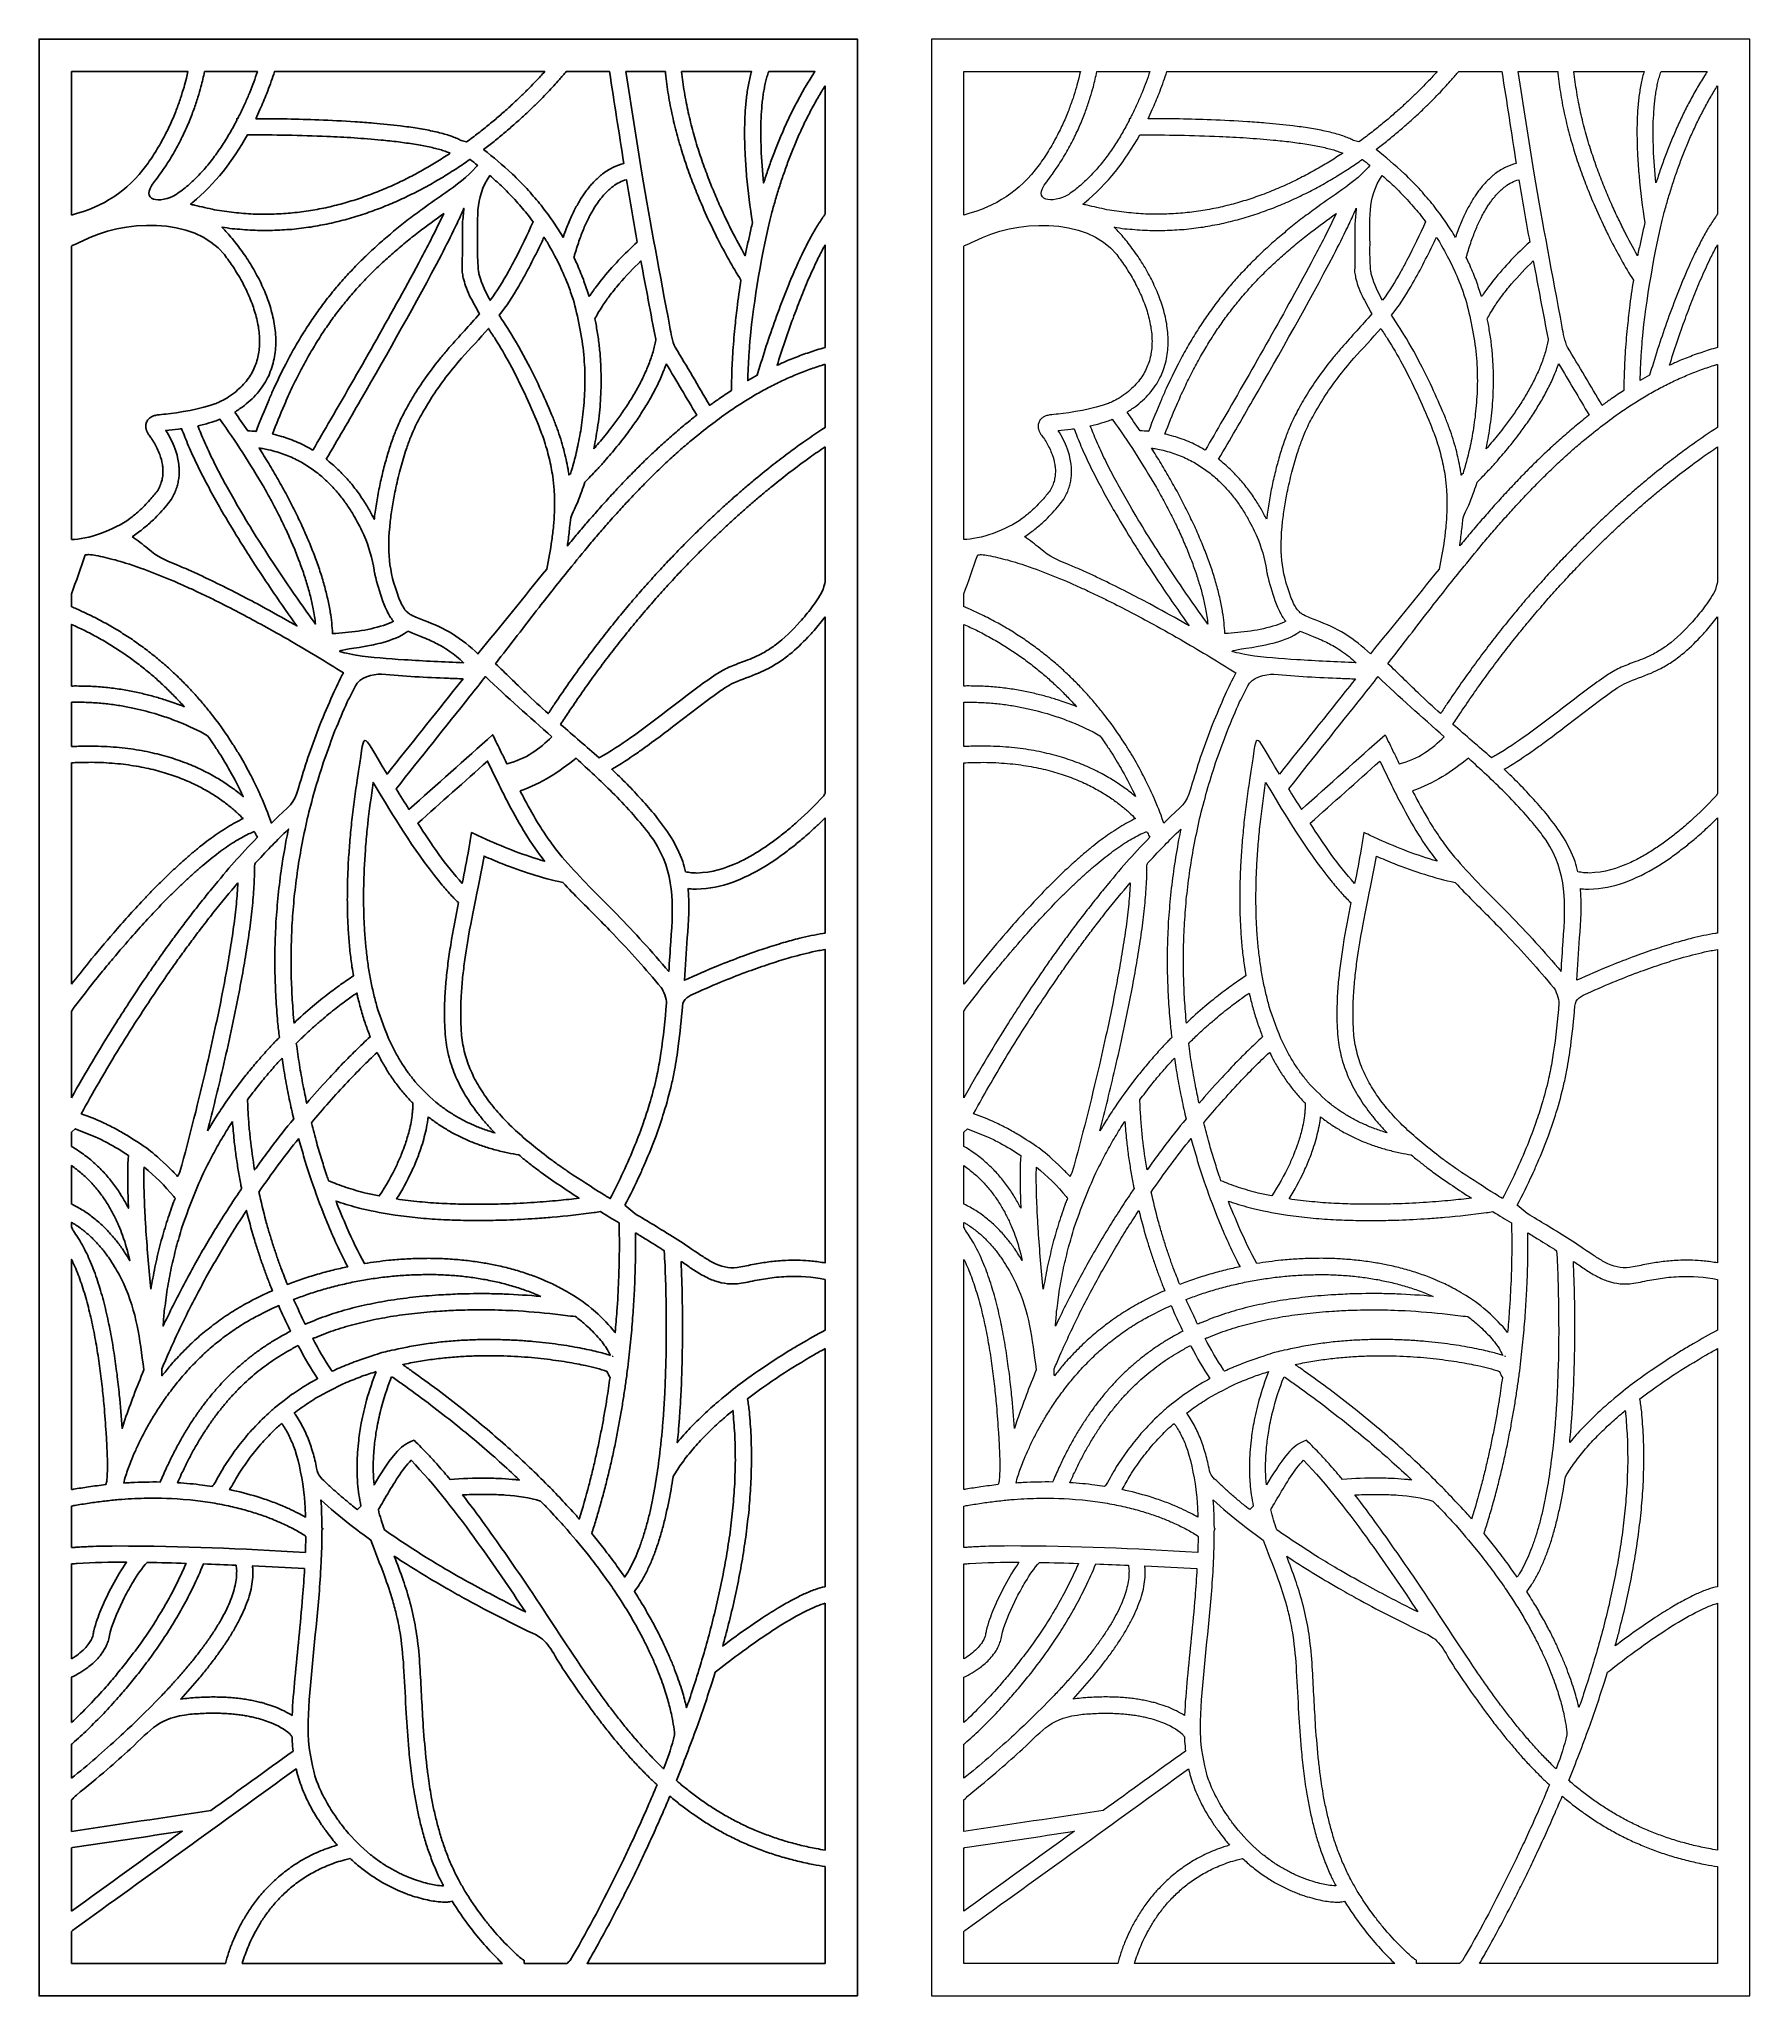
# Model space of a CAD drawing. Header units: centimetres. Extents: x -9.8 to 9.7, y -11.6 to 10.7.
import ezdxf

# ---------------------------------------------------------------- set-up
doc = ezdxf.new("R2010")
doc.units = ezdxf.units.CM
doc.header["$MEASUREMENT"] = 0
doc.layers.add('layer 1', color=7, linetype='Continuous')

msp = doc.modelspace()

# ---------------------------------------------------------------- linework, layer by layer
at = {"layer": 'layer 1', "color": 250}
for points, knots in [([(-0.50839, -11.6147), (-3.61902, -11.6147), (-6.72965, -11.6147), (-9.84028, -11.6147), (-9.84028, -11.6147), (-9.84028, -4.1769), (-9.84028, 3.2609), (-9.84028, 10.6987), (-9.84028, 10.6987), (-6.72965, 10.6987), (-3.61902, 10.6987), (-0.50839, 10.6987), (-0.50839, 10.6987), (-0.50839, 3.2609), (-0.50839, -4.1769), (-0.50839, -11.6147)], [0, 0, 0, 0, 0.2, 0.2, 0.2, 0.2, 0.4, 0.4, 0.4, 0.4, 0.6, 0.6, 0.6, 0.6, 1, 1, 1, 1]), ([(-9.4707, 8.69207), (-9.09348, 8.7976), (-8.84693, 8.95317), (-8.61223, 9.26542), (-8.61223, 9.26542), (-8.59368, 9.29222), (-8.57513, 9.31902), (-8.55658, 9.34582), (-8.55658, 9.34582), (-8.53942, 9.37269), (-8.52227, 9.39955), (-8.50511, 9.42642), (-8.50511, 9.42642), (-8.4893, 9.4532), (-8.47349, 9.47999), (-8.45768, 9.50678), (-8.45768, 9.50678), (-8.44317, 9.53335), (-8.42866, 9.55992), (-8.41414, 9.58649), (-8.41414, 9.58649), (-8.40088, 9.6127), (-8.38762, 9.63892), (-8.37435, 9.66513), (-8.37435, 9.66513), (-8.36229, 9.69084), (-8.35023, 9.71655), (-8.33817, 9.74226), (-8.33817, 9.74226), (-8.32726, 9.76733), (-8.31635, 9.7924), (-8.30544, 9.81747), (-8.30544, 9.81747), (-8.29563, 9.84175), (-8.28582, 9.86603), (-8.27601, 9.89032), (-8.27601, 9.89032), (-8.2595, 9.93595), (-8.24299, 9.98159), (-8.22648, 10.02722), (-8.22648, 10.02722), (-8.21377, 10.06799), (-8.20106, 10.10876), (-8.18835, 10.14953), (-8.18835, 10.14953), (-8.17903, 10.18428), (-8.16972, 10.21903), (-8.1604, 10.25378), (-8.1604, 10.25378), (-8.15443, 10.27886), (-8.14856, 10.30395), (-8.14309, 10.32912), (-8.14309, 10.32912), (-8.58563, 10.32912), (-9.02817, 10.32912), (-9.4707, 10.32912), (-9.4707, 10.32912), (-9.4707, 9.78344), (-9.4707, 9.23776), (-9.4707, 8.69207)], [0, 0, 0, 0, 0.0625, 0.0625, 0.0625, 0.0625, 0.125, 0.125, 0.125, 0.125, 0.1875, 0.1875, 0.1875, 0.1875, 0.25, 0.25, 0.25, 0.25, 0.3125, 0.3125, 0.3125, 0.3125, 0.375, 0.375, 0.375, 0.375, 0.4375, 0.4375, 0.4375, 0.4375, 0.5, 0.5, 0.5, 0.5, 0.5625, 0.5625, 0.5625, 0.5625, 0.625, 0.625, 0.625, 0.625, 0.6875, 0.6875, 0.6875, 0.6875, 0.75, 0.75, 0.75, 0.75, 0.8125, 0.8125, 0.8125, 0.8125, 0.875, 0.875, 0.875, 0.875, 1, 1, 1, 1]), ([(-8.27598, 8.92844), (-8.25325, 8.9449), (-8.23052, 8.96136), (-8.2078, 8.97782), (-8.2078, 8.97782), (-8.1859, 8.99565), (-8.164, 9.01348), (-8.1421, 9.03132), (-8.1421, 9.03132), (-8.12104, 9.05039), (-8.09998, 9.06946), (-8.07891, 9.08854), (-8.07891, 9.08854), (-8.05869, 9.10872), (-8.03847, 9.12889), (-8.01825, 9.14907), (-8.01825, 9.14907), (-7.99888, 9.1702), (-7.97951, 9.19133), (-7.96014, 9.21246), (-7.96014, 9.21246), (-7.94162, 9.23441), (-7.9231, 9.25635), (-7.90458, 9.27829), (-7.90458, 9.27829), (-7.88692, 9.3009), (-7.86926, 9.3235), (-7.8516, 9.3461), (-7.8516, 9.3461), (-7.8348, 9.36922), (-7.81801, 9.39233), (-7.80121, 9.41545), (-7.80121, 9.41545), (-7.78527, 9.43892), (-7.76934, 9.46239), (-7.75341, 9.48586), (-7.75341, 9.48586), (-7.73833, 9.50954), (-7.72326, 9.53322), (-7.70819, 9.5569), (-7.70819, 9.5569), (-7.69399, 9.58062), (-7.67978, 9.60435), (-7.66557, 9.62808), (-7.66557, 9.62808), (-7.65223, 9.65171), (-7.63888, 9.67533), (-7.62554, 9.69896), (-7.62554, 9.69896), (-7.61293, 9.72319), (-7.60032, 9.74742), (-7.5877, 9.77164), (-7.5877, 9.77164), (-7.5877, 9.77789), (-7.5877, 9.78414), (-7.5877, 9.79038), (-7.5877, 9.79038), (-7.58444, 9.79042), (-7.58117, 9.79045), (-7.5779, 9.79048), (-7.5779, 9.79048), (-7.56966, 9.8063), (-7.56143, 9.82212), (-7.55319, 9.83794), (-7.55319, 9.83794), (-7.53248, 9.88201), (-7.51177, 9.92608), (-7.49105, 9.97014), (-7.49105, 9.97014), (-7.4737, 10.01072), (-7.45635, 10.05129), (-7.439, 10.09187), (-7.439, 10.09187), (-7.40775, 10.17009), (-7.37724, 10.24901), (-7.35076, 10.32912), (-7.35076, 10.32912), (-7.55201, 10.32912), (-7.75327, 10.32912), (-7.95453, 10.32912), (-7.95453, 10.32912), (-7.96608, 10.27114), (-7.97987, 10.21383), (-7.99466, 10.15637), (-7.99466, 10.15637), (-8.00631, 10.11607), (-8.01796, 10.07578), (-8.02961, 10.03548), (-8.02961, 10.03548), (-8.04506, 9.98951), (-8.0605, 9.94353), (-8.07594, 9.89756), (-8.07594, 9.89756), (-8.08523, 9.87279), (-8.09452, 9.84803), (-8.1038, 9.82326), (-8.1038, 9.82326), (-8.11421, 9.7975), (-8.12461, 9.77174), (-8.13502, 9.74598), (-8.13502, 9.74598), (-8.1466, 9.71936), (-8.15819, 9.69275), (-8.16977, 9.66614), (-8.16977, 9.66614), (-8.18259, 9.63881), (-8.19541, 9.61148), (-8.20823, 9.58416), (-8.20823, 9.58416), (-8.22234, 9.55626), (-8.23646, 9.52836), (-8.25057, 9.50047), (-8.25057, 9.50047), (-8.26604, 9.47215), (-8.28151, 9.44382), (-8.29698, 9.4155), (-8.29698, 9.4155), (-8.31386, 9.3869), (-8.33074, 9.3583), (-8.34762, 9.32969), (-8.34762, 9.32969), (-8.36598, 9.30095), (-8.38433, 9.27221), (-8.40269, 9.24347), (-8.40269, 9.24347), (-8.42257, 9.21474), (-8.44246, 9.18601), (-8.46235, 9.15728), (-8.46235, 9.15728), (-8.48382, 9.1287), (-8.5053, 9.10013), (-8.52678, 9.07155), (-8.52678, 9.07155), (-8.70817, 8.84984), (-8.45762, 8.81661), (-8.27598, 8.92844)], [0, 0, 0, 0, 0.02857143, 0.02857143, 0.02857143, 0.02857143, 0.05714286, 0.05714286, 0.05714286, 0.05714286, 0.08571429, 0.08571429, 0.08571429, 0.08571429, 0.11428571, 0.11428571, 0.11428571, 0.11428571, 0.14285714, 0.14285714, 0.14285714, 0.14285714, 0.17142857, 0.17142857, 0.17142857, 0.17142857, 0.2, 0.2, 0.2, 0.2, 0.22857143, 0.22857143, 0.22857143, 0.22857143, 0.25714286, 0.25714286, 0.25714286, 0.25714286, 0.28571429, 0.28571429, 0.28571429, 0.28571429, 0.31428571, 0.31428571, 0.31428571, 0.31428571, 0.34285714, 0.34285714, 0.34285714, 0.34285714, 0.37142857, 0.37142857, 0.37142857, 0.37142857, 0.4, 0.4, 0.4, 0.4, 0.42857143, 0.42857143, 0.42857143, 0.42857143, 0.45714286, 0.45714286, 0.45714286, 0.45714286, 0.48571429, 0.48571429, 0.48571429, 0.48571429, 0.51428571, 0.51428571, 0.51428571, 0.51428571, 0.54285714, 0.54285714, 0.54285714, 0.54285714, 0.57142857, 0.57142857, 0.57142857, 0.57142857, 0.6, 0.6, 0.6, 0.6, 0.62857143, 0.62857143, 0.62857143, 0.62857143, 0.65714286, 0.65714286, 0.65714286, 0.65714286, 0.68571429, 0.68571429, 0.68571429, 0.68571429, 0.71428571, 0.71428571, 0.71428571, 0.71428571, 0.74285714, 0.74285714, 0.74285714, 0.74285714, 0.77142857, 0.77142857, 0.77142857, 0.77142857, 0.8, 0.8, 0.8, 0.8, 0.82857143, 0.82857143, 0.82857143, 0.82857143, 0.85714286, 0.85714286, 0.85714286, 0.85714286, 0.88571429, 0.88571429, 0.88571429, 0.88571429, 0.91428571, 0.91428571, 0.91428571, 0.91428571, 0.94285714, 0.94285714, 0.94285714, 0.94285714, 1, 1, 1, 1]), ([(-7.37075, 9.79175), (-7.1307, 9.79141), (-6.89089, 9.78664), (-6.65095, 9.77832), (-6.65095, 9.77832), (-6.51279, 9.77274), (-6.37488, 9.76583), (-6.23685, 9.75738), (-6.23685, 9.75738), (-6.16666, 9.75215), (-6.09647, 9.74692), (-6.02628, 9.74169), (-6.02628, 9.74169), (-5.92394, 9.73248), (-5.82204, 9.72211), (-5.71996, 9.71026), (-5.71996, 9.71026), (-5.65637, 9.70125), (-5.59277, 9.69225), (-5.52917, 9.68325), (-5.52917, 9.68325), (-5.4993, 9.67806), (-5.46942, 9.67287), (-5.43955, 9.66769), (-5.43955, 9.66769), (-5.4112, 9.662), (-5.38286, 9.65631), (-5.35451, 9.65063), (-5.35451, 9.65063), (-5.32785, 9.64439), (-5.3012, 9.63816), (-5.27454, 9.63193), (-5.27454, 9.63193), (-5.24973, 9.6251), (-5.22491, 9.61826), (-5.2001, 9.61143), (-5.2001, 9.61143), (-5.17725, 9.6039), (-5.1544, 9.59637), (-5.13154, 9.58884), (-5.13154, 9.58884), (-5.11073, 9.58047), (-5.08992, 9.5721), (-5.06911, 9.56373), (-5.06911, 9.56373), (-5.05508, 9.55663), (-5.04104, 9.54954), (-5.02701, 9.54244), (-5.02701, 9.54244), (-5.0066, 9.53734), (-4.9862, 9.53224), (-4.96579, 9.52714), (-4.96579, 9.52714), (-4.943, 9.5437), (-4.92022, 9.56026), (-4.89743, 9.57683), (-4.89743, 9.57683), (-4.85442, 9.6101), (-4.8114, 9.64337), (-4.76839, 9.67665), (-4.76839, 9.67665), (-4.72805, 9.70969), (-4.6877, 9.74274), (-4.64736, 9.77578), (-4.64736, 9.77578), (-4.60977, 9.80824), (-4.57219, 9.84069), (-4.53461, 9.87314), (-4.53461, 9.87314), (-4.49986, 9.90465), (-4.46512, 9.93615), (-4.43038, 9.96766), (-4.43038, 9.96766), (-4.39857, 9.99785), (-4.36676, 10.02804), (-4.33495, 10.05823), (-4.33495, 10.05823), (-4.30616, 10.08675), (-4.27736, 10.11526), (-4.24857, 10.14378), (-4.24857, 10.14378), (-4.22287, 10.17026), (-4.19718, 10.19675), (-4.17149, 10.22323), (-4.17149, 10.22323), (-4.13904, 10.25853), (-4.10659, 10.29383), (-4.07414, 10.32912), (-4.07414, 10.32912), (-5.10179, 10.32912), (-6.12944, 10.32912), (-7.1571, 10.32912), (-7.1571, 10.32912), (-7.15996, 10.31969), (-7.16288, 10.31027), (-7.16584, 10.30086), (-7.16584, 10.30086), (-7.19014, 10.22651), (-7.21664, 10.15338), (-7.24462, 10.08032), (-7.24462, 10.08032), (-7.26956, 10.0179), (-7.29546, 9.95623), (-7.32239, 9.89463), (-7.32239, 9.89463), (-7.33851, 9.86034), (-7.35463, 9.82605), (-7.37075, 9.79175)], [0, 0, 0, 0, 0.03571429, 0.03571429, 0.03571429, 0.03571429, 0.07142857, 0.07142857, 0.07142857, 0.07142857, 0.10714286, 0.10714286, 0.10714286, 0.10714286, 0.14285714, 0.14285714, 0.14285714, 0.14285714, 0.17857143, 0.17857143, 0.17857143, 0.17857143, 0.21428571, 0.21428571, 0.21428571, 0.21428571, 0.25, 0.25, 0.25, 0.25, 0.28571429, 0.28571429, 0.28571429, 0.28571429, 0.32142857, 0.32142857, 0.32142857, 0.32142857, 0.35714286, 0.35714286, 0.35714286, 0.35714286, 0.39285714, 0.39285714, 0.39285714, 0.39285714, 0.42857143, 0.42857143, 0.42857143, 0.42857143, 0.46428571, 0.46428571, 0.46428571, 0.46428571, 0.5, 0.5, 0.5, 0.5, 0.53571429, 0.53571429, 0.53571429, 0.53571429, 0.57142857, 0.57142857, 0.57142857, 0.57142857, 0.60714286, 0.60714286, 0.60714286, 0.60714286, 0.64285714, 0.64285714, 0.64285714, 0.64285714, 0.67857143, 0.67857143, 0.67857143, 0.67857143, 0.71428571, 0.71428571, 0.71428571, 0.71428571, 0.75, 0.75, 0.75, 0.75, 0.78571429, 0.78571429, 0.78571429, 0.78571429, 0.82142857, 0.82142857, 0.82142857, 0.82142857, 0.85714286, 0.85714286, 0.85714286, 0.85714286, 0.89285714, 0.89285714, 0.89285714, 0.89285714, 0.92857143, 0.92857143, 0.92857143, 0.92857143, 1, 1, 1, 1]), ([(-3.865, 8.4377), (-3.86083, 8.45004), (-3.85667, 8.46238), (-3.85251, 8.47473), (-3.85251, 8.47473), (-3.84274, 8.50096), (-3.83296, 8.52719), (-3.82319, 8.55343), (-3.82319, 8.55343), (-3.81315, 8.57792), (-3.8031, 8.60242), (-3.79305, 8.62691), (-3.79305, 8.62691), (-3.78277, 8.64973), (-3.77248, 8.67256), (-3.7622, 8.69538), (-3.7622, 8.69538), (-3.75171, 8.71658), (-3.74122, 8.73779), (-3.73073, 8.759), (-3.73073, 8.759), (-3.72007, 8.77865), (-3.70942, 8.79831), (-3.69876, 8.81797), (-3.69876, 8.81797), (-3.68797, 8.83613), (-3.67718, 8.85429), (-3.6664, 8.87245), (-3.6664, 8.87245), (-3.65552, 8.88918), (-3.64464, 8.90591), (-3.63375, 8.92264), (-3.63375, 8.92264), (-3.62282, 8.93799), (-3.61188, 8.95334), (-3.60094, 8.96869), (-3.60094, 8.96869), (-3.58999, 8.98272), (-3.57903, 8.99675), (-3.56808, 9.01078), (-3.56808, 9.01078), (-3.55714, 9.02354), (-3.54621, 9.03631), (-3.53528, 9.04908), (-3.53528, 9.04908), (-3.52441, 9.06063), (-3.51354, 9.07219), (-3.50267, 9.08375), (-3.50267, 9.08375), (-3.49191, 9.09415), (-3.48114, 9.10455), (-3.47038, 9.11495), (-3.47038, 9.11495), (-3.45976, 9.12425), (-3.44915, 9.13356), (-3.43854, 9.14286), (-3.43854, 9.14286), (-3.42812, 9.15111), (-3.4177, 9.15937), (-3.40729, 9.16762), (-3.40729, 9.16762), (-3.38724, 9.18122), (-3.36719, 9.19482), (-3.34714, 9.20842), (-3.34714, 9.20842), (-3.32846, 9.21851), (-3.30979, 9.22861), (-3.29112, 9.2387), (-3.29112, 9.2387), (-3.25299, 9.25574), (-3.21431, 9.27111), (-3.17309, 9.27891), (-3.17309, 9.27891), (-3.22747, 9.62898), (-3.28185, 9.97905), (-3.33623, 10.32912), (-3.33623, 10.32912), (-3.50038, 10.32912), (-3.66453, 10.32912), (-3.82868, 10.32912), (-3.82868, 10.32912), (-3.85482, 10.29811), (-3.8813, 10.26744), (-3.90801, 10.23682), (-3.90801, 10.23682), (-3.95123, 10.18981), (-3.99444, 10.1428), (-4.03766, 10.09579), (-4.03766, 10.09579), (-4.06418, 10.06846), (-4.0907, 10.04112), (-4.11722, 10.01378), (-4.11722, 10.01378), (-4.14692, 9.98437), (-4.17662, 9.95496), (-4.20632, 9.92555), (-4.20632, 9.92555), (-4.23911, 9.89443), (-4.2719, 9.8633), (-4.30469, 9.83218), (-4.30469, 9.83218), (-4.34051, 9.7997), (-4.37632, 9.76722), (-4.41214, 9.73475), (-4.41214, 9.73475), (-4.45089, 9.70128), (-4.48965, 9.66782), (-4.52841, 9.63435), (-4.52841, 9.63435), (-4.57004, 9.60025), (-4.61166, 9.56616), (-4.65329, 9.53206), (-4.65329, 9.53206), (-4.69272, 9.50156), (-4.73215, 9.47105), (-4.77159, 9.44055), (-4.77159, 9.44055), (-4.65211, 9.3457), (-4.57143, 9.27641), (-4.44136, 9.15955), (-4.44136, 9.15955), (-4.3872, 9.10439), (-4.33304, 9.04923), (-4.27888, 8.99407), (-4.27888, 8.99407), (-4.23038, 8.93792), (-4.18188, 8.88178), (-4.13339, 8.82563), (-4.13339, 8.82563), (-4.09031, 8.76869), (-4.04723, 8.71176), (-4.00415, 8.65482), (-4.00415, 8.65482), (-3.96624, 8.59731), (-3.92833, 8.5398), (-3.89042, 8.48229), (-3.89042, 8.48229), (-3.88195, 8.46743), (-3.87347, 8.45256), (-3.865, 8.4377)], [0, 0, 0, 0, 0.02777778, 0.02777778, 0.02777778, 0.02777778, 0.05555556, 0.05555556, 0.05555556, 0.05555556, 0.08333333, 0.08333333, 0.08333333, 0.08333333, 0.11111111, 0.11111111, 0.11111111, 0.11111111, 0.13888889, 0.13888889, 0.13888889, 0.13888889, 0.16666667, 0.16666667, 0.16666667, 0.16666667, 0.19444444, 0.19444444, 0.19444444, 0.19444444, 0.22222222, 0.22222222, 0.22222222, 0.22222222, 0.25, 0.25, 0.25, 0.25, 0.27777778, 0.27777778, 0.27777778, 0.27777778, 0.30555556, 0.30555556, 0.30555556, 0.30555556, 0.33333333, 0.33333333, 0.33333333, 0.33333333, 0.36111111, 0.36111111, 0.36111111, 0.36111111, 0.38888889, 0.38888889, 0.38888889, 0.38888889, 0.41666667, 0.41666667, 0.41666667, 0.41666667, 0.44444444, 0.44444444, 0.44444444, 0.44444444, 0.47222222, 0.47222222, 0.47222222, 0.47222222, 0.5, 0.5, 0.5, 0.5, 0.52777778, 0.52777778, 0.52777778, 0.52777778, 0.55555556, 0.55555556, 0.55555556, 0.55555556, 0.58333333, 0.58333333, 0.58333333, 0.58333333, 0.61111111, 0.61111111, 0.61111111, 0.61111111, 0.63888889, 0.63888889, 0.63888889, 0.63888889, 0.66666667, 0.66666667, 0.66666667, 0.66666667, 0.69444444, 0.69444444, 0.69444444, 0.69444444, 0.72222222, 0.72222222, 0.72222222, 0.72222222, 0.75, 0.75, 0.75, 0.75, 0.77777778, 0.77777778, 0.77777778, 0.77777778, 0.80555556, 0.80555556, 0.80555556, 0.80555556, 0.83333333, 0.83333333, 0.83333333, 0.83333333, 0.86111111, 0.86111111, 0.86111111, 0.86111111, 0.88888889, 0.88888889, 0.88888889, 0.88888889, 0.91666667, 0.91666667, 0.91666667, 0.91666667, 0.94444444, 0.94444444, 0.94444444, 0.94444444, 1, 1, 1, 1]), ([(-1.94307, 6.84064), (-1.9405, 6.93048), (-1.93624, 7.02004), (-1.93108, 7.10978), (-1.93108, 7.10978), (-1.92441, 7.20772), (-1.91649, 7.30532), (-1.90758, 7.40309), (-1.90758, 7.40309), (-1.89909, 7.48016), (-1.8906, 7.55724), (-1.88211, 7.63432), (-1.88211, 7.63432), (-1.86833, 7.73998), (-1.854, 7.84538), (-1.83709, 7.95061), (-1.83709, 7.95061), (-1.93446, 8.10429), (-2.0213, 8.26456), (-2.10461, 8.42619), (-2.10461, 8.42619), (-2.1306, 8.47904), (-2.15659, 8.53189), (-2.18258, 8.58474), (-2.18258, 8.58474), (-2.22407, 8.67353), (-2.26405, 8.76257), (-2.30294, 8.85254), (-2.30294, 8.85254), (-2.32937, 8.91797), (-2.3558, 8.98339), (-2.38223, 9.04882), (-2.38223, 9.04882), (-2.39506, 9.08311), (-2.4079, 9.1174), (-2.42074, 9.15169), (-2.42074, 9.15169), (-2.43321, 9.18696), (-2.44567, 9.22222), (-2.45814, 9.25748), (-2.45814, 9.25748), (-2.47014, 9.29364), (-2.48214, 9.32981), (-2.49414, 9.36598), (-2.49414, 9.36598), (-2.50558, 9.40299), (-2.51701, 9.43999), (-2.52845, 9.477), (-2.52845, 9.477), (-2.53924, 9.51479), (-2.55002, 9.55257), (-2.5608, 9.59036), (-2.5608, 9.59036), (-2.57084, 9.62886), (-2.58088, 9.66736), (-2.59091, 9.70586), (-2.59091, 9.70586), (-2.6001, 9.74501), (-2.6093, 9.78416), (-2.61849, 9.82332), (-2.61849, 9.82332), (-2.62675, 9.86306), (-2.635, 9.9028), (-2.64326, 9.94254), (-2.64326, 9.94254), (-2.65048, 9.9828), (-2.6577, 10.02307), (-2.66492, 10.06334), (-2.66492, 10.06334), (-2.67102, 10.10406), (-2.67711, 10.14479), (-2.6832, 10.18552), (-2.6832, 10.18552), (-2.68807, 10.22665), (-2.69294, 10.26777), (-2.6978, 10.3089), (-2.6978, 10.3089), (-2.69838, 10.31564), (-2.69896, 10.32238), (-2.69953, 10.32912), (-2.69953, 10.32912), (-2.84943, 10.32912), (-2.99933, 10.32912), (-3.14922, 10.32912), (-3.14922, 10.32912), (-3.08912, 9.94222), (-3.02902, 9.55532), (-2.96892, 9.16842), (-2.96892, 9.16842), (-2.86603, 8.58196), (-2.76307, 8.02645), (-2.64734, 7.41228), (-2.64734, 7.41228), (-2.63713, 7.35807), (-2.61936, 7.24144), (-2.58685, 7.18669), (-2.58685, 7.18669), (-2.45542, 6.96533), (-2.32399, 6.74398), (-2.19256, 6.52262), (-2.19256, 6.52262), (-2.15835, 6.54716), (-2.12413, 6.57169), (-2.08992, 6.59623), (-2.08992, 6.59623), (-2.04132, 6.62859), (-1.99272, 6.66094), (-1.94412, 6.6933), (-1.94412, 6.6933), (-1.9442, 6.74243), (-1.94405, 6.79146), (-1.94307, 6.84064)], [0, 0, 0, 0, 0.03448276, 0.03448276, 0.03448276, 0.03448276, 0.06896552, 0.06896552, 0.06896552, 0.06896552, 0.10344828, 0.10344828, 0.10344828, 0.10344828, 0.13793103, 0.13793103, 0.13793103, 0.13793103, 0.17241379, 0.17241379, 0.17241379, 0.17241379, 0.20689655, 0.20689655, 0.20689655, 0.20689655, 0.24137931, 0.24137931, 0.24137931, 0.24137931, 0.27586207, 0.27586207, 0.27586207, 0.27586207, 0.31034483, 0.31034483, 0.31034483, 0.31034483, 0.34482759, 0.34482759, 0.34482759, 0.34482759, 0.37931034, 0.37931034, 0.37931034, 0.37931034, 0.4137931, 0.4137931, 0.4137931, 0.4137931, 0.44827586, 0.44827586, 0.44827586, 0.44827586, 0.48275862, 0.48275862, 0.48275862, 0.48275862, 0.51724138, 0.51724138, 0.51724138, 0.51724138, 0.55172414, 0.55172414, 0.55172414, 0.55172414, 0.5862069, 0.5862069, 0.5862069, 0.5862069, 0.62068966, 0.62068966, 0.62068966, 0.62068966, 0.65517241, 0.65517241, 0.65517241, 0.65517241, 0.68965517, 0.68965517, 0.68965517, 0.68965517, 0.72413793, 0.72413793, 0.72413793, 0.72413793, 0.75862069, 0.75862069, 0.75862069, 0.75862069, 0.79310345, 0.79310345, 0.79310345, 0.79310345, 0.82758621, 0.82758621, 0.82758621, 0.82758621, 0.86206897, 0.86206897, 0.86206897, 0.86206897, 0.89655172, 0.89655172, 0.89655172, 0.89655172, 0.93103448, 0.93103448, 0.93103448, 0.93103448, 1, 1, 1, 1]), ([(-2.51407, 10.32912), (-2.51403, 10.32863), (-2.51398, 10.32813), (-2.51394, 10.32763), (-2.51394, 10.32763), (-2.5093, 10.28844), (-2.50466, 10.24925), (-2.50003, 10.21005), (-2.50003, 10.21005), (-2.49421, 10.17114), (-2.48838, 10.13223), (-2.48256, 10.09332), (-2.48256, 10.09332), (-2.47565, 10.05477), (-2.46873, 10.01621), (-2.46182, 9.97765), (-2.46182, 9.97765), (-2.45389, 9.93951), (-2.44597, 9.90137), (-2.43805, 9.86324), (-2.43805, 9.86324), (-2.42921, 9.82559), (-2.42037, 9.78794), (-2.41153, 9.75029), (-2.41153, 9.75029), (-2.40186, 9.71321), (-2.39219, 9.67612), (-2.38253, 9.63903), (-2.38253, 9.63903), (-2.37212, 9.60257), (-2.36171, 9.56611), (-2.35131, 9.52965), (-2.35131, 9.52965), (-2.34025, 9.49389), (-2.3292, 9.45812), (-2.31815, 9.42236), (-2.31815, 9.42236), (-2.30654, 9.38737), (-2.29493, 9.35237), (-2.28332, 9.31737), (-2.28332, 9.31737), (-2.27124, 9.28321), (-2.25917, 9.24905), (-2.24709, 9.21489), (-2.24709, 9.21489), (-2.2219, 9.14935), (-2.19672, 9.08381), (-2.17153, 9.01827), (-2.17153, 9.01827), (-2.14557, 8.95689), (-2.11962, 8.89551), (-2.09367, 8.83413), (-2.09367, 8.83413), (-2.06768, 8.77746), (-2.04169, 8.72079), (-2.0157, 8.66411), (-2.0157, 8.66411), (-1.99041, 8.61269), (-1.96512, 8.56127), (-1.93984, 8.50985), (-1.93984, 8.50985), (-1.89094, 8.41497), (-1.84098, 8.32094), (-1.78796, 8.2283), (-1.78796, 8.2283), (-1.78287, 8.25446), (-1.77777, 8.28063), (-1.77267, 8.30679), (-1.77267, 8.30679), (-1.76224, 8.35562), (-1.7518, 8.40446), (-1.74137, 8.45329), (-1.74137, 8.45329), (-1.72943, 8.50423), (-1.7175, 8.55516), (-1.70557, 8.6061), (-1.70557, 8.6061), (-1.73438, 8.78239), (-1.75577, 8.95928), (-1.7725, 9.13711), (-1.7725, 9.13711), (-1.77884, 9.21301), (-1.78424, 9.28877), (-1.78877, 9.3648), (-1.78877, 9.3648), (-1.79082, 9.41793), (-1.79287, 9.47105), (-1.79492, 9.52417), (-1.79492, 9.52417), (-1.79526, 9.57817), (-1.7956, 9.63216), (-1.79593, 9.68616), (-1.79593, 9.68616), (-1.79415, 9.74006), (-1.79238, 9.79397), (-1.7906, 9.84787), (-1.7906, 9.84787), (-1.78878, 9.87449), (-1.78696, 9.90111), (-1.78515, 9.92774), (-1.78515, 9.92774), (-1.78264, 9.95398), (-1.78014, 9.98023), (-1.77764, 10.00648), (-1.77764, 10.00648), (-1.77438, 10.03224), (-1.77113, 10.058), (-1.76787, 10.08376), (-1.76787, 10.08376), (-1.76381, 10.10893), (-1.75975, 10.13409), (-1.75568, 10.15926), (-1.75568, 10.15926), (-1.75074, 10.18372), (-1.7458, 10.20818), (-1.74085, 10.23265), (-1.74085, 10.23265), (-1.73496, 10.2563), (-1.72906, 10.27995), (-1.72316, 10.30361), (-1.72316, 10.30361), (-1.72057, 10.31211), (-1.71798, 10.32062), (-1.71538, 10.32912), (-1.71538, 10.32912), (-1.98161, 10.32912), (-2.24784, 10.32912), (-2.51407, 10.32912)], [0, 0, 0, 0, 0.03030303, 0.03030303, 0.03030303, 0.03030303, 0.06060606, 0.06060606, 0.06060606, 0.06060606, 0.09090909, 0.09090909, 0.09090909, 0.09090909, 0.12121212, 0.12121212, 0.12121212, 0.12121212, 0.15151515, 0.15151515, 0.15151515, 0.15151515, 0.18181818, 0.18181818, 0.18181818, 0.18181818, 0.21212121, 0.21212121, 0.21212121, 0.21212121, 0.24242424, 0.24242424, 0.24242424, 0.24242424, 0.27272727, 0.27272727, 0.27272727, 0.27272727, 0.3030303, 0.3030303, 0.3030303, 0.3030303, 0.33333333, 0.33333333, 0.33333333, 0.33333333, 0.36363636, 0.36363636, 0.36363636, 0.36363636, 0.39393939, 0.39393939, 0.39393939, 0.39393939, 0.42424242, 0.42424242, 0.42424242, 0.42424242, 0.45454545, 0.45454545, 0.45454545, 0.45454545, 0.48484848, 0.48484848, 0.48484848, 0.48484848, 0.51515152, 0.51515152, 0.51515152, 0.51515152, 0.54545455, 0.54545455, 0.54545455, 0.54545455, 0.57575758, 0.57575758, 0.57575758, 0.57575758, 0.60606061, 0.60606061, 0.60606061, 0.60606061, 0.63636364, 0.63636364, 0.63636364, 0.63636364, 0.66666667, 0.66666667, 0.66666667, 0.66666667, 0.6969697, 0.6969697, 0.6969697, 0.6969697, 0.72727273, 0.72727273, 0.72727273, 0.72727273, 0.75757576, 0.75757576, 0.75757576, 0.75757576, 0.78787879, 0.78787879, 0.78787879, 0.78787879, 0.81818182, 0.81818182, 0.81818182, 0.81818182, 0.84848485, 0.84848485, 0.84848485, 0.84848485, 0.87878788, 0.87878788, 0.87878788, 0.87878788, 0.90909091, 0.90909091, 0.90909091, 0.90909091, 0.93939394, 0.93939394, 0.93939394, 0.93939394, 1, 1, 1, 1]), ([(-1.52109, 10.32912), (-1.52313, 10.32363), (-1.52517, 10.31815), (-1.52721, 10.31266), (-1.52721, 10.31266), (-1.53315, 10.2932), (-1.53908, 10.27374), (-1.54502, 10.25428), (-1.54502, 10.25428), (-1.55019, 10.23351), (-1.55537, 10.21274), (-1.56055, 10.19198), (-1.56055, 10.19198), (-1.56498, 10.17006), (-1.5694, 10.14814), (-1.57383, 10.12621), (-1.57383, 10.12621), (-1.57754, 10.10329), (-1.58124, 10.08037), (-1.58494, 10.05745), (-1.58494, 10.05745), (-1.58794, 10.03367), (-1.59095, 10.00989), (-1.59395, 9.98612), (-1.59395, 9.98612), (-1.59628, 9.96164), (-1.59862, 9.93715), (-1.60096, 9.91267), (-1.60096, 9.91267), (-1.60378, 9.86216), (-1.60661, 9.81164), (-1.60944, 9.76113), (-1.60944, 9.76113), (-1.61007, 9.70948), (-1.61071, 9.65783), (-1.61135, 9.60618), (-1.61135, 9.60618), (-1.61015, 9.55449), (-1.60895, 9.5028), (-1.60776, 9.45111), (-1.60776, 9.45111), (-1.60172, 9.31982), (-1.59283, 9.18909), (-1.57923, 9.05835), (-1.57923, 9.05835), (-1.56176, 9.11128), (-1.5443, 9.16421), (-1.52683, 9.21714), (-1.52683, 9.21714), (-1.50818, 9.26894), (-1.48954, 9.32074), (-1.47089, 9.37253), (-1.47089, 9.37253), (-1.45064, 9.42422), (-1.43039, 9.4759), (-1.41013, 9.52758), (-1.41013, 9.52758), (-1.3882, 9.57898), (-1.36627, 9.63037), (-1.34434, 9.68177), (-1.34434, 9.68177), (-1.32066, 9.7327), (-1.29698, 9.78363), (-1.2733, 9.83456), (-1.2733, 9.83456), (-1.2478, 9.88485), (-1.2223, 9.93515), (-1.1968, 9.98544), (-1.1968, 9.98544), (-1.16941, 10.03492), (-1.14202, 10.08439), (-1.11463, 10.13387), (-1.11463, 10.13387), (-1.08527, 10.18235), (-1.05592, 10.23084), (-1.02656, 10.27932), (-1.02656, 10.27932), (-1.01555, 10.29592), (-1.00453, 10.31252), (-0.99351, 10.32912), (-0.99351, 10.32912), (-1.16937, 10.32912), (-1.34523, 10.32912), (-1.52109, 10.32912)], [0, 0, 0, 0, 0.04545455, 0.04545455, 0.04545455, 0.04545455, 0.09090909, 0.09090909, 0.09090909, 0.09090909, 0.13636364, 0.13636364, 0.13636364, 0.13636364, 0.18181818, 0.18181818, 0.18181818, 0.18181818, 0.22727273, 0.22727273, 0.22727273, 0.22727273, 0.27272727, 0.27272727, 0.27272727, 0.27272727, 0.31818182, 0.31818182, 0.31818182, 0.31818182, 0.36363636, 0.36363636, 0.36363636, 0.36363636, 0.40909091, 0.40909091, 0.40909091, 0.40909091, 0.45454545, 0.45454545, 0.45454545, 0.45454545, 0.5, 0.5, 0.5, 0.5, 0.54545455, 0.54545455, 0.54545455, 0.54545455, 0.59090909, 0.59090909, 0.59090909, 0.59090909, 0.63636364, 0.63636364, 0.63636364, 0.63636364, 0.68181818, 0.68181818, 0.68181818, 0.68181818, 0.72727273, 0.72727273, 0.72727273, 0.72727273, 0.77272727, 0.77272727, 0.77272727, 0.77272727, 0.81818182, 0.81818182, 0.81818182, 0.81818182, 0.86363636, 0.86363636, 0.86363636, 0.86363636, 0.90909091, 0.90909091, 0.90909091, 0.90909091, 1, 1, 1, 1]), ([(-0.87797, 10.16796), (-0.90354, 10.12571), (-0.92912, 10.08347), (-0.9547, 10.04123), (-0.9547, 10.04123), (-0.98097, 9.99378), (-1.00724, 9.94633), (-1.03351, 9.89888), (-1.03351, 9.89888), (-1.05803, 9.85052), (-1.08254, 9.80216), (-1.10706, 9.7538), (-1.10706, 9.7538), (-1.12989, 9.70471), (-1.15271, 9.65562), (-1.17553, 9.60653), (-1.17553, 9.60653), (-1.19672, 9.55689), (-1.2179, 9.50724), (-1.23909, 9.4576), (-1.23909, 9.4576), (-1.25869, 9.40757), (-1.27829, 9.35754), (-1.2979, 9.30752), (-1.2979, 9.30752), (-1.31598, 9.25729), (-1.33406, 9.20706), (-1.35214, 9.15683), (-1.35214, 9.15683), (-1.36875, 9.10658), (-1.38537, 9.05633), (-1.40199, 9.00607), (-1.40199, 9.00607), (-1.4172, 8.95597), (-1.43241, 8.90587), (-1.44762, 8.85577), (-1.44762, 8.85577), (-1.46148, 8.806), (-1.47535, 8.75623), (-1.48922, 8.70646), (-1.48922, 8.70646), (-1.59163, 8.30545), (-1.69614, 7.68748), (-1.73306, 7.28197), (-1.73306, 7.28197), (-1.73759, 7.22071), (-1.74212, 7.15945), (-1.74665, 7.09819), (-1.74665, 7.09819), (-1.75226, 7.00076), (-1.75732, 6.90327), (-1.75898, 6.80569), (-1.75898, 6.80569), (-1.72314, 6.82577), (-1.68729, 6.84585), (-1.65145, 6.86593), (-1.65145, 6.86593), (-1.64128, 6.90078), (-1.63104, 6.93562), (-1.62055, 6.97039), (-1.62055, 6.97039), (-1.55813, 7.17479), (-1.48988, 7.37697), (-1.41719, 7.57795), (-1.41719, 7.57795), (-1.37937, 7.68019), (-1.34037, 7.78172), (-1.29992, 7.88295), (-1.29992, 7.88295), (-1.27822, 7.93484), (-1.25652, 7.98673), (-1.23482, 8.03862), (-1.23482, 8.03862), (-1.20107, 8.11541), (-1.16643, 8.19143), (-1.13045, 8.26721), (-1.13045, 8.26721), (-1.10596, 8.3154), (-1.08147, 8.3636), (-1.05698, 8.41179), (-1.05698, 8.41179), (-1.04439, 8.43472), (-1.0318, 8.45766), (-1.01921, 8.4806), (-1.01921, 8.4806), (-1.0064, 8.5026), (-0.99359, 8.5246), (-0.98078, 8.5466), (-0.98078, 8.5466), (-0.96775, 8.56754), (-0.95473, 8.58848), (-0.9417, 8.60942), (-0.9417, 8.60942), (-0.92845, 8.62919), (-0.91519, 8.64896), (-0.90194, 8.66873), (-0.90194, 8.66873), (-0.89395, 8.67968), (-0.88596, 8.69062), (-0.87797, 8.70157), (-0.87797, 8.70157), (-0.87797, 9.19036), (-0.87797, 9.67916), (-0.87797, 10.16796)], [0, 0, 0, 0, 0.03703704, 0.03703704, 0.03703704, 0.03703704, 0.07407407, 0.07407407, 0.07407407, 0.07407407, 0.11111111, 0.11111111, 0.11111111, 0.11111111, 0.14814815, 0.14814815, 0.14814815, 0.14814815, 0.18518519, 0.18518519, 0.18518519, 0.18518519, 0.22222222, 0.22222222, 0.22222222, 0.22222222, 0.25925926, 0.25925926, 0.25925926, 0.25925926, 0.2962963, 0.2962963, 0.2962963, 0.2962963, 0.33333333, 0.33333333, 0.33333333, 0.33333333, 0.37037037, 0.37037037, 0.37037037, 0.37037037, 0.40740741, 0.40740741, 0.40740741, 0.40740741, 0.44444444, 0.44444444, 0.44444444, 0.44444444, 0.48148148, 0.48148148, 0.48148148, 0.48148148, 0.51851852, 0.51851852, 0.51851852, 0.51851852, 0.55555556, 0.55555556, 0.55555556, 0.55555556, 0.59259259, 0.59259259, 0.59259259, 0.59259259, 0.62962963, 0.62962963, 0.62962963, 0.62962963, 0.66666667, 0.66666667, 0.66666667, 0.66666667, 0.7037037, 0.7037037, 0.7037037, 0.7037037, 0.74074074, 0.74074074, 0.74074074, 0.74074074, 0.77777778, 0.77777778, 0.77777778, 0.77777778, 0.81481481, 0.81481481, 0.81481481, 0.81481481, 0.85185185, 0.85185185, 0.85185185, 0.85185185, 0.88888889, 0.88888889, 0.88888889, 0.88888889, 0.92592593, 0.92592593, 0.92592593, 0.92592593, 1, 1, 1, 1]), ([(-5.15156, 9.39771), (-5.16604, 9.40354), (-5.18053, 9.40936), (-5.19501, 9.41519), (-5.19501, 9.41519), (-5.21453, 9.42162), (-5.23406, 9.42805), (-5.25359, 9.43449), (-5.25359, 9.43449), (-5.27577, 9.4406), (-5.29795, 9.44671), (-5.32013, 9.45282), (-5.32013, 9.45282), (-5.34466, 9.45855), (-5.36919, 9.46429), (-5.39372, 9.47002), (-5.39372, 9.47002), (-5.42032, 9.47536), (-5.44693, 9.48069), (-5.47353, 9.48603), (-5.47353, 9.48603), (-5.50195, 9.49097), (-5.53037, 9.4959), (-5.55879, 9.50083), (-5.55879, 9.50083), (-5.62011, 9.50951), (-5.68143, 9.51819), (-5.74274, 9.52687), (-5.74274, 9.52687), (-5.80848, 9.53404), (-5.87422, 9.54121), (-5.93996, 9.54839), (-5.93996, 9.54839), (-6.04294, 9.55765), (-6.1458, 9.56579), (-6.24893, 9.57298), (-6.24893, 9.57298), (-6.35192, 9.57929), (-6.45485, 9.58482), (-6.55791, 9.58963), (-6.55791, 9.58963), (-6.86017, 9.60183), (-7.16287, 9.60888), (-7.4654, 9.60674), (-7.4654, 9.60674), (-7.63088, 9.31377), (-7.83191, 9.04561), (-8.09517, 8.83122), (-8.09517, 8.83122), (-8.10137, 8.82673), (-8.10758, 8.82224), (-8.11378, 8.81774), (-8.11378, 8.81774), (-8.09822, 8.81312), (-8.08266, 8.8085), (-8.0671, 8.80388), (-8.0671, 8.80388), (-7.99146, 8.78711), (-7.91581, 8.77035), (-7.84016, 8.75359), (-7.84016, 8.75359), (-7.76589, 8.74257), (-7.69161, 8.73155), (-7.61734, 8.72052), (-7.61734, 8.72052), (-7.54448, 8.71488), (-7.47163, 8.70924), (-7.39877, 8.70359), (-7.39877, 8.70359), (-7.32739, 8.70297), (-7.25601, 8.70235), (-7.18463, 8.70173), (-7.18463, 8.70173), (-7.11477, 8.70579), (-7.04491, 8.70984), (-6.97506, 8.7139), (-6.97506, 8.7139), (-6.90679, 8.72228), (-6.83852, 8.73067), (-6.77026, 8.73905), (-6.77026, 8.73905), (-6.70364, 8.75142), (-6.63703, 8.76379), (-6.57041, 8.77616), (-6.57041, 8.77616), (-6.50552, 8.79217), (-6.44063, 8.80819), (-6.37575, 8.8242), (-6.37575, 8.8242), (-6.31266, 8.84351), (-6.24957, 8.86283), (-6.18648, 8.88214), (-6.18648, 8.88214), (-6.12528, 8.90441), (-6.06407, 8.92668), (-6.00287, 8.94895), (-6.00287, 8.94895), (-5.94363, 8.97383), (-5.88439, 8.99871), (-5.82515, 9.02359), (-5.82515, 9.02359), (-5.76796, 9.05073), (-5.71078, 9.07787), (-5.65359, 9.10501), (-5.65359, 9.10501), (-5.59854, 9.13406), (-5.5435, 9.16311), (-5.48845, 9.19217), (-5.48845, 9.19217), (-5.43563, 9.22277), (-5.38282, 9.25338), (-5.33, 9.28399), (-5.33, 9.28399), (-5.2795, 9.3158), (-5.229, 9.34761), (-5.1785, 9.37942), (-5.1785, 9.37942), (-5.16952, 9.38552), (-5.16054, 9.39162), (-5.15156, 9.39771)], [0, 0, 0, 0, 0.03225806, 0.03225806, 0.03225806, 0.03225806, 0.06451613, 0.06451613, 0.06451613, 0.06451613, 0.09677419, 0.09677419, 0.09677419, 0.09677419, 0.12903226, 0.12903226, 0.12903226, 0.12903226, 0.16129032, 0.16129032, 0.16129032, 0.16129032, 0.19354839, 0.19354839, 0.19354839, 0.19354839, 0.22580645, 0.22580645, 0.22580645, 0.22580645, 0.25806452, 0.25806452, 0.25806452, 0.25806452, 0.29032258, 0.29032258, 0.29032258, 0.29032258, 0.32258065, 0.32258065, 0.32258065, 0.32258065, 0.35483871, 0.35483871, 0.35483871, 0.35483871, 0.38709677, 0.38709677, 0.38709677, 0.38709677, 0.41935484, 0.41935484, 0.41935484, 0.41935484, 0.4516129, 0.4516129, 0.4516129, 0.4516129, 0.48387097, 0.48387097, 0.48387097, 0.48387097, 0.51612903, 0.51612903, 0.51612903, 0.51612903, 0.5483871, 0.5483871, 0.5483871, 0.5483871, 0.58064516, 0.58064516, 0.58064516, 0.58064516, 0.61290323, 0.61290323, 0.61290323, 0.61290323, 0.64516129, 0.64516129, 0.64516129, 0.64516129, 0.67741935, 0.67741935, 0.67741935, 0.67741935, 0.70967742, 0.70967742, 0.70967742, 0.70967742, 0.74193548, 0.74193548, 0.74193548, 0.74193548, 0.77419355, 0.77419355, 0.77419355, 0.77419355, 0.80645161, 0.80645161, 0.80645161, 0.80645161, 0.83870968, 0.83870968, 0.83870968, 0.83870968, 0.87096774, 0.87096774, 0.87096774, 0.87096774, 0.90322581, 0.90322581, 0.90322581, 0.90322581, 0.93548387, 0.93548387, 0.93548387, 0.93548387, 1, 1, 1, 1]), ([(-7.6097, 6.44532), (-7.55957, 6.37488), (-7.51017, 6.30405), (-7.46135, 6.23262), (-7.46135, 6.23262), (-7.43091, 6.23056), (-7.40046, 6.2285), (-7.37001, 6.22644), (-7.37001, 6.22644), (-7.36865, 6.22625), (-7.36729, 6.22607), (-7.36593, 6.22588), (-7.36593, 6.22588), (-7.31937, 6.34834), (-7.27048, 6.46982), (-7.21878, 6.59021), (-7.21878, 6.59021), (-7.20103, 6.63136), (-7.18266, 6.67225), (-7.16448, 6.71321), (-7.16448, 6.71321), (-7.12073, 6.80759), (-7.07568, 6.90068), (-7.02867, 6.99348), (-7.02867, 6.99348), (-7.01296, 7.02313), (-6.99726, 7.05279), (-6.98155, 7.08244), (-6.98155, 7.08244), (-6.96551, 7.11139), (-6.94947, 7.14035), (-6.93344, 7.1693), (-6.93344, 7.1693), (-6.91705, 7.19758), (-6.90067, 7.22586), (-6.88429, 7.25414), (-6.88429, 7.25414), (-6.86754, 7.28177), (-6.8508, 7.3094), (-6.83406, 7.33703), (-6.83406, 7.33703), (-6.81695, 7.36403), (-6.79984, 7.39104), (-6.78273, 7.41804), (-6.78273, 7.41804), (-6.76523, 7.44445), (-6.74773, 7.47086), (-6.73024, 7.49727), (-6.73024, 7.49727), (-6.71235, 7.5231), (-6.69445, 7.54894), (-6.67656, 7.57477), (-6.67656, 7.57477), (-6.65826, 7.60006), (-6.63996, 7.62535), (-6.62166, 7.65064), (-6.62166, 7.65064), (-6.60293, 7.6754), (-6.58421, 7.70017), (-6.56549, 7.72493), (-6.56549, 7.72493), (-6.54633, 7.7492), (-6.52718, 7.77347), (-6.50802, 7.79774), (-6.50802, 7.79774), (-6.48842, 7.82154), (-6.46882, 7.84534), (-6.44922, 7.86913), (-6.44922, 7.86913), (-6.42917, 7.89249), (-6.40911, 7.91584), (-6.38905, 7.93919), (-6.38905, 7.93919), (-6.36853, 7.96212), (-6.34801, 7.98506), (-6.32748, 8.00799), (-6.32748, 8.00799), (-6.28499, 8.0527), (-6.24249, 8.09741), (-6.2, 8.14213), (-6.2, 8.14213), (-6.15549, 8.18548), (-6.11099, 8.22883), (-6.06648, 8.27218), (-6.06648, 8.27218), (-6.01988, 8.31438), (-5.97328, 8.35659), (-5.92667, 8.39879), (-5.92667, 8.39879), (-5.87788, 8.44007), (-5.82908, 8.48135), (-5.78028, 8.52262), (-5.78028, 8.52262), (-5.72919, 8.56319), (-5.67811, 8.60377), (-5.62702, 8.64434), (-5.62702, 8.64434), (-5.57355, 8.68443), (-5.52007, 8.72452), (-5.4666, 8.76461), (-5.4666, 8.76461), (-5.37894, 8.82778), (-5.29083, 8.88997), (-5.20154, 8.95082), (-5.20154, 8.95082), (-5.09618, 9.02302), (-4.94373, 9.13761), (-4.85904, 9.239), (-4.85904, 9.239), (-4.85337, 9.24603), (-4.84739, 9.25334), (-4.84277, 9.26111), (-4.84277, 9.26111), (-4.87035, 9.28301), (-4.89793, 9.30491), (-4.92552, 9.32681), (-4.92552, 9.32681), (-4.92583, 9.32697), (-4.92614, 9.32712), (-4.92645, 9.32728), (-4.92645, 9.32728), (-4.92696, 9.32691), (-4.92746, 9.32654), (-4.92797, 9.32618), (-4.92797, 9.32618), (-4.97775, 9.29237), (-5.02754, 9.25857), (-5.07732, 9.22476), (-5.07732, 9.22476), (-5.12968, 9.19178), (-5.18204, 9.1588), (-5.2344, 9.12582), (-5.2344, 9.12582), (-5.28925, 9.09403), (-5.34411, 9.06224), (-5.39897, 9.03045), (-5.39897, 9.03045), (-5.45625, 9.00021), (-5.51353, 8.96998), (-5.57081, 8.93975), (-5.57081, 8.93975), (-5.63045, 8.91145), (-5.69008, 8.88315), (-5.74972, 8.85484), (-5.74972, 8.85484), (-5.81163, 8.82884), (-5.87354, 8.80284), (-5.93546, 8.77683), (-5.93546, 8.77683), (-5.99957, 8.75351), (-6.06369, 8.73018), (-6.1278, 8.70685), (-6.1278, 8.70685), (-6.19404, 8.68657), (-6.26028, 8.66629), (-6.32652, 8.64601), (-6.32652, 8.64601), (-6.39481, 8.62916), (-6.46309, 8.61231), (-6.53137, 8.59546), (-6.53137, 8.59546), (-6.60162, 8.58242), (-6.67186, 8.56937), (-6.7421, 8.55633), (-6.7421, 8.55633), (-6.81421, 8.54747), (-6.88632, 8.53862), (-6.95843, 8.52976), (-6.95843, 8.52976), (-7.03231, 8.52547), (-7.10619, 8.52119), (-7.18007, 8.5169), (-7.18007, 8.5169), (-7.25562, 8.51755), (-7.33117, 8.51821), (-7.40672, 8.51887), (-7.40672, 8.51887), (-7.48383, 8.52484), (-7.56095, 8.53081), (-7.63806, 8.53678), (-7.63806, 8.53678), (-7.67741, 8.54262), (-7.71676, 8.54846), (-7.75611, 8.5543), (-7.75611, 8.5543), (-7.75504, 8.55326), (-7.75397, 8.55222), (-7.7529, 8.55118), (-7.7529, 8.55118), (-7.734, 8.53109), (-7.71509, 8.511), (-7.69619, 8.49092), (-7.69619, 8.49092), (-7.67715, 8.46898), (-7.65811, 8.44705), (-7.63908, 8.42511), (-7.63908, 8.42511), (-7.62009, 8.40147), (-7.60111, 8.37782), (-7.58213, 8.35417), (-7.58213, 8.35417), (-7.5634, 8.32895), (-7.54467, 8.30373), (-7.52593, 8.27851), (-7.52593, 8.27851), (-7.50765, 8.25186), (-7.48938, 8.22521), (-7.4711, 8.19855), (-7.4711, 8.19855), (-7.45348, 8.17061), (-7.43586, 8.14266), (-7.41823, 8.11472), (-7.41823, 8.11472), (-7.40148, 8.08562), (-7.38473, 8.05652), (-7.36798, 8.02742), (-7.36798, 8.02742), (-7.35232, 7.9973), (-7.33665, 7.96719), (-7.32099, 7.93707), (-7.32099, 7.93707), (-7.30662, 7.90608), (-7.29226, 7.87508), (-7.2779, 7.84409), (-7.2779, 7.84409), (-7.26506, 7.81235), (-7.25223, 7.78061), (-7.23939, 7.74887), (-7.23939, 7.74887), (-7.22831, 7.71651), (-7.21723, 7.68416), (-7.20615, 7.6518), (-7.20615, 7.6518), (-7.19706, 7.61896), (-7.18797, 7.58612), (-7.17889, 7.55328), (-7.17889, 7.55328), (-7.17204, 7.52008), (-7.1652, 7.48688), (-7.15835, 7.45368), (-7.15835, 7.45368), (-7.15401, 7.42026), (-7.14967, 7.38683), (-7.14532, 7.35341), (-7.14532, 7.35341), (-7.14376, 7.31991), (-7.1422, 7.2864), (-7.14063, 7.2529), (-7.14063, 7.2529), (-7.14214, 7.21948), (-7.14364, 7.18607), (-7.14514, 7.15265), (-7.14514, 7.15265), (-7.15001, 7.11951), (-7.15488, 7.08637), (-7.15975, 7.05323), (-7.15975, 7.05323), (-7.16828, 7.02061), (-7.1768, 6.98799), (-7.18533, 6.95537), (-7.18533, 6.95537), (-7.19777, 6.92354), (-7.21021, 6.89171), (-7.22265, 6.85989), (-7.22265, 6.85989), (-7.23923, 6.82916), (-7.25581, 6.79844), (-7.27239, 6.76772), (-7.27239, 6.76772), (-7.29326, 6.73841), (-7.31414, 6.7091), (-7.33501, 6.67979), (-7.33501, 6.67979), (-7.36029, 6.65217), (-7.38556, 6.62456), (-7.41084, 6.59695), (-7.41084, 6.59695), (-7.4406, 6.57126), (-7.47036, 6.54557), (-7.50012, 6.51988), (-7.50012, 6.51988), (-7.53397, 6.49662), (-7.56782, 6.47335), (-7.60167, 6.45009), (-7.60167, 6.45009), (-7.60434, 6.44849), (-7.60702, 6.4469), (-7.6097, 6.44532)], [0, 0, 0, 0, 0.01369863, 0.01369863, 0.01369863, 0.01369863, 0.02739726, 0.02739726, 0.02739726, 0.02739726, 0.04109589, 0.04109589, 0.04109589, 0.04109589, 0.05479452, 0.05479452, 0.05479452, 0.05479452, 0.06849315, 0.06849315, 0.06849315, 0.06849315, 0.08219178, 0.08219178, 0.08219178, 0.08219178, 0.09589041, 0.09589041, 0.09589041, 0.09589041, 0.10958904, 0.10958904, 0.10958904, 0.10958904, 0.12328767, 0.12328767, 0.12328767, 0.12328767, 0.1369863, 0.1369863, 0.1369863, 0.1369863, 0.15068493, 0.15068493, 0.15068493, 0.15068493, 0.16438356, 0.16438356, 0.16438356, 0.16438356, 0.17808219, 0.17808219, 0.17808219, 0.17808219, 0.19178082, 0.19178082, 0.19178082, 0.19178082, 0.20547945, 0.20547945, 0.20547945, 0.20547945, 0.21917808, 0.21917808, 0.21917808, 0.21917808, 0.23287671, 0.23287671, 0.23287671, 0.23287671, 0.24657534, 0.24657534, 0.24657534, 0.24657534, 0.26027397, 0.26027397, 0.26027397, 0.26027397, 0.2739726, 0.2739726, 0.2739726, 0.2739726, 0.28767123, 0.28767123, 0.28767123, 0.28767123, 0.30136986, 0.30136986, 0.30136986, 0.30136986, 0.31506849, 0.31506849, 0.31506849, 0.31506849, 0.32876712, 0.32876712, 0.32876712, 0.32876712, 0.34246575, 0.34246575, 0.34246575, 0.34246575, 0.35616438, 0.35616438, 0.35616438, 0.35616438, 0.36986301, 0.36986301, 0.36986301, 0.36986301, 0.38356164, 0.38356164, 0.38356164, 0.38356164, 0.39726027, 0.39726027, 0.39726027, 0.39726027, 0.4109589, 0.4109589, 0.4109589, 0.4109589, 0.42465753, 0.42465753, 0.42465753, 0.42465753, 0.43835616, 0.43835616, 0.43835616, 0.43835616, 0.45205479, 0.45205479, 0.45205479, 0.45205479, 0.46575342, 0.46575342, 0.46575342, 0.46575342, 0.47945205, 0.47945205, 0.47945205, 0.47945205, 0.49315068, 0.49315068, 0.49315068, 0.49315068, 0.50684932, 0.50684932, 0.50684932, 0.50684932, 0.52054795, 0.52054795, 0.52054795, 0.52054795, 0.53424658, 0.53424658, 0.53424658, 0.53424658, 0.54794521, 0.54794521, 0.54794521, 0.54794521, 0.56164384, 0.56164384, 0.56164384, 0.56164384, 0.57534247, 0.57534247, 0.57534247, 0.57534247, 0.5890411, 0.5890411, 0.5890411, 0.5890411, 0.60273973, 0.60273973, 0.60273973, 0.60273973, 0.61643836, 0.61643836, 0.61643836, 0.61643836, 0.63013699, 0.63013699, 0.63013699, 0.63013699, 0.64383562, 0.64383562, 0.64383562, 0.64383562, 0.65753425, 0.65753425, 0.65753425, 0.65753425, 0.67123288, 0.67123288, 0.67123288, 0.67123288, 0.68493151, 0.68493151, 0.68493151, 0.68493151, 0.69863014, 0.69863014, 0.69863014, 0.69863014, 0.71232877, 0.71232877, 0.71232877, 0.71232877, 0.7260274, 0.7260274, 0.7260274, 0.7260274, 0.73972603, 0.73972603, 0.73972603, 0.73972603, 0.75342466, 0.75342466, 0.75342466, 0.75342466, 0.76712329, 0.76712329, 0.76712329, 0.76712329, 0.78082192, 0.78082192, 0.78082192, 0.78082192, 0.79452055, 0.79452055, 0.79452055, 0.79452055, 0.80821918, 0.80821918, 0.80821918, 0.80821918, 0.82191781, 0.82191781, 0.82191781, 0.82191781, 0.83561644, 0.83561644, 0.83561644, 0.83561644, 0.84931507, 0.84931507, 0.84931507, 0.84931507, 0.8630137, 0.8630137, 0.8630137, 0.8630137, 0.87671233, 0.87671233, 0.87671233, 0.87671233, 0.89041096, 0.89041096, 0.89041096, 0.89041096, 0.90410959, 0.90410959, 0.90410959, 0.90410959, 0.91780822, 0.91780822, 0.91780822, 0.91780822, 0.93150685, 0.93150685, 0.93150685, 0.93150685, 0.94520548, 0.94520548, 0.94520548, 0.94520548, 0.95890411, 0.95890411, 0.95890411, 0.95890411, 0.97260274, 0.97260274, 0.97260274, 0.97260274, 1, 1, 1, 1]), ([(-4.84031, 8.30877), (-4.84093, 8.222), (-4.84019, 8.13403), (-4.82951, 8.04781), (-4.82951, 8.04781), (-4.82685, 8.03167), (-4.8236, 8.01605), (-4.81977, 8.00014), (-4.81977, 8.00014), (-4.79278, 7.90174), (-4.74643, 7.80903), (-4.69617, 7.72062), (-4.69617, 7.72062), (-4.61927, 7.82544), (-4.55151, 7.93561), (-4.48836, 8.04916), (-4.48836, 8.04916), (-4.46468, 8.09207), (-4.44141, 8.13517), (-4.41854, 8.17851), (-4.41854, 8.17851), (-4.34334, 8.32205), (-4.27292, 8.46779), (-4.20635, 8.61552), (-4.20635, 8.61552), (-4.20634, 8.61559), (-4.20632, 8.61566), (-4.2063, 8.61573), (-4.2063, 8.61573), (-4.22991, 8.64694), (-4.25353, 8.67815), (-4.27714, 8.70936), (-4.27714, 8.70936), (-4.32305, 8.76251), (-4.36896, 8.81567), (-4.41486, 8.86882), (-4.41486, 8.86882), (-4.46629, 8.9212), (-4.51773, 8.97358), (-4.56916, 9.02595), (-4.56916, 9.02595), (-4.61264, 9.06502), (-4.65613, 9.10409), (-4.69961, 9.14315), (-4.69961, 9.14315), (-4.88015, 8.8912), (-4.83546, 8.62559), (-4.84031, 8.30877)], [0, 0, 0, 0, 0.07692308, 0.07692308, 0.07692308, 0.07692308, 0.15384615, 0.15384615, 0.15384615, 0.15384615, 0.23076923, 0.23076923, 0.23076923, 0.23076923, 0.30769231, 0.30769231, 0.30769231, 0.30769231, 0.38461538, 0.38461538, 0.38461538, 0.38461538, 0.46153846, 0.46153846, 0.46153846, 0.46153846, 0.53846154, 0.53846154, 0.53846154, 0.53846154, 0.61538462, 0.61538462, 0.61538462, 0.61538462, 0.69230769, 0.69230769, 0.69230769, 0.69230769, 0.76923077, 0.76923077, 0.76923077, 0.76923077, 0.84615385, 0.84615385, 0.84615385, 0.84615385, 1, 1, 1, 1]), ([(-3.56793, 7.76223), (-3.54235, 7.80029), (-3.51619, 7.8376), (-3.48913, 7.87471), (-3.48913, 7.87471), (-3.46906, 7.9007), (-3.44898, 7.9267), (-3.4289, 7.95269), (-3.4289, 7.95269), (-3.30366, 8.10673), (-3.1672, 8.252), (-3.01895, 8.38417), (-3.01895, 8.38417), (-3.06058, 8.6215), (-3.10222, 8.85882), (-3.14385, 9.09614), (-3.14385, 9.09614), (-3.20043, 9.08283), (-3.24929, 9.05339), (-3.29612, 9.01994), (-3.29612, 9.01994), (-3.31248, 9.00627), (-3.32884, 8.99261), (-3.3452, 8.97895), (-3.3452, 8.97895), (-3.36271, 8.96117), (-3.38022, 8.94339), (-3.39772, 8.92561), (-3.39772, 8.92561), (-3.40682, 8.91499), (-3.41591, 8.90437), (-3.425, 8.89376), (-3.425, 8.89376), (-3.43427, 8.88189), (-3.44353, 8.87002), (-3.4528, 8.85816), (-3.4528, 8.85816), (-3.46219, 8.84497), (-3.47159, 8.83178), (-3.48099, 8.81859), (-3.48099, 8.81859), (-3.49047, 8.80401), (-3.49996, 8.78943), (-3.50944, 8.77485), (-3.50944, 8.77485), (-3.51897, 8.7588), (-3.5285, 8.74276), (-3.53803, 8.72671), (-3.53803, 8.72671), (-3.54756, 8.70913), (-3.5571, 8.69155), (-3.56663, 8.67397), (-3.56663, 8.67397), (-3.57611, 8.65479), (-3.5856, 8.63561), (-3.59509, 8.61642), (-3.59509, 8.61642), (-3.60449, 8.59557), (-3.61389, 8.57472), (-3.62329, 8.55387), (-3.62329, 8.55387), (-3.63255, 8.53128), (-3.64181, 8.50869), (-3.65108, 8.4861), (-3.65108, 8.4861), (-3.66016, 8.46171), (-3.66925, 8.43731), (-3.67834, 8.41292), (-3.67834, 8.41292), (-3.6872, 8.38666), (-3.69606, 8.3604), (-3.70492, 8.33414), (-3.70492, 8.33414), (-3.71351, 8.30595), (-3.7221, 8.27775), (-3.7307, 8.24956), (-3.7307, 8.24956), (-3.73451, 8.23563), (-3.73833, 8.2217), (-3.74215, 8.20778), (-3.74215, 8.20778), (-3.73023, 8.18338), (-3.71831, 8.15898), (-3.70639, 8.13458), (-3.70639, 8.13458), (-3.68243, 8.07661), (-3.65848, 8.01865), (-3.63452, 7.96068), (-3.63452, 7.96068), (-3.61469, 7.90298), (-3.59485, 7.84529), (-3.57501, 7.78759), (-3.57501, 7.78759), (-3.57265, 7.77914), (-3.57029, 7.77069), (-3.56793, 7.76223)], [0, 0, 0, 0, 0.04, 0.04, 0.04, 0.04, 0.08, 0.08, 0.08, 0.08, 0.12, 0.12, 0.12, 0.12, 0.16, 0.16, 0.16, 0.16, 0.2, 0.2, 0.2, 0.2, 0.24, 0.24, 0.24, 0.24, 0.28, 0.28, 0.28, 0.28, 0.32, 0.32, 0.32, 0.32, 0.36, 0.36, 0.36, 0.36, 0.4, 0.4, 0.4, 0.4, 0.44, 0.44, 0.44, 0.44, 0.48, 0.48, 0.48, 0.48, 0.52, 0.52, 0.52, 0.52, 0.56, 0.56, 0.56, 0.56, 0.6, 0.6, 0.6, 0.6, 0.64, 0.64, 0.64, 0.64, 0.68, 0.68, 0.68, 0.68, 0.72, 0.72, 0.72, 0.72, 0.76, 0.76, 0.76, 0.76, 0.8, 0.8, 0.8, 0.8, 0.84, 0.84, 0.84, 0.84, 0.88, 0.88, 0.88, 0.88, 0.92, 0.92, 0.92, 0.92, 1, 1, 1, 1]), ([(-7.17982, 6.19523), (-7.17113, 6.19346), (-7.16244, 6.19168), (-7.15375, 6.1899), (-7.15375, 6.1899), (-7.12015, 6.18064), (-7.08654, 6.17138), (-7.05294, 6.16211), (-7.05294, 6.16211), (-7.02095, 6.15095), (-6.98896, 6.13978), (-6.95698, 6.12862), (-6.95698, 6.12862), (-6.92659, 6.11571), (-6.89621, 6.10281), (-6.86583, 6.08991), (-6.86583, 6.08991), (-6.83705, 6.07545), (-6.80826, 6.06098), (-6.77947, 6.04651), (-6.77947, 6.04651), (-6.75955, 6.0349), (-6.73962, 6.02329), (-6.7197, 6.01168), (-6.7197, 6.01168), (-6.65219, 6.12671), (-6.58506, 6.24197), (-6.51802, 6.35727), (-6.51802, 6.35727), (-6.16313, 6.96927), (-5.81205, 7.58373), (-5.47903, 8.20795), (-5.47903, 8.20795), (-5.43953, 8.28373), (-5.40003, 8.3595), (-5.36053, 8.43527), (-5.36053, 8.43527), (-5.31449, 8.52634), (-5.2692, 8.61749), (-5.22549, 8.7097), (-5.22549, 8.7097), (-5.32322, 8.64098), (-5.41907, 8.57029), (-5.51417, 8.498), (-5.51417, 8.498), (-5.56384, 8.45856), (-5.61351, 8.41911), (-5.66318, 8.37967), (-5.66318, 8.37967), (-5.71045, 8.33968), (-5.75773, 8.29969), (-5.805, 8.2597), (-5.805, 8.2597), (-5.85, 8.21895), (-5.895, 8.1782), (-5.94, 8.13745), (-5.94, 8.13745), (-5.98285, 8.09571), (-6.0257, 8.05397), (-6.06855, 8.01223), (-6.06855, 8.01223), (-6.10938, 7.96928), (-6.1502, 7.92633), (-6.19102, 7.88337), (-6.19102, 7.88337), (-6.22995, 7.83898), (-6.26887, 7.79458), (-6.30779, 7.75018), (-6.30779, 7.75018), (-6.34494, 7.70411), (-6.38209, 7.65803), (-6.41924, 7.61196), (-6.41924, 7.61196), (-6.43719, 7.58822), (-6.45514, 7.56447), (-6.47309, 7.54073), (-6.47309, 7.54073), (-6.49064, 7.51648), (-6.50819, 7.49223), (-6.52574, 7.46798), (-6.52574, 7.46798), (-6.54291, 7.4432), (-6.56007, 7.41841), (-6.57724, 7.39362), (-6.57724, 7.39362), (-6.59404, 7.36826), (-6.61084, 7.34291), (-6.62764, 7.31755), (-6.62764, 7.31755), (-6.64409, 7.29159), (-6.66053, 7.26564), (-6.67698, 7.23968), (-6.67698, 7.23968), (-6.70887, 7.18586), (-6.74076, 7.13203), (-6.77265, 7.0782), (-6.77265, 7.0782), (-6.8033, 7.02163), (-6.83394, 6.96505), (-6.86459, 6.90847), (-6.86459, 6.90847), (-6.89409, 6.84891), (-6.9236, 6.78935), (-6.95311, 6.72978), (-6.95311, 6.72978), (-6.98397, 6.66322), (-7.01462, 6.59664), (-7.0438, 6.52931), (-7.0438, 6.52931), (-7.09143, 6.41887), (-7.13669, 6.30749), (-7.17982, 6.19523)], [0, 0, 0, 0, 0.03448276, 0.03448276, 0.03448276, 0.03448276, 0.06896552, 0.06896552, 0.06896552, 0.06896552, 0.10344828, 0.10344828, 0.10344828, 0.10344828, 0.13793103, 0.13793103, 0.13793103, 0.13793103, 0.17241379, 0.17241379, 0.17241379, 0.17241379, 0.20689655, 0.20689655, 0.20689655, 0.20689655, 0.24137931, 0.24137931, 0.24137931, 0.24137931, 0.27586207, 0.27586207, 0.27586207, 0.27586207, 0.31034483, 0.31034483, 0.31034483, 0.31034483, 0.34482759, 0.34482759, 0.34482759, 0.34482759, 0.37931034, 0.37931034, 0.37931034, 0.37931034, 0.4137931, 0.4137931, 0.4137931, 0.4137931, 0.44827586, 0.44827586, 0.44827586, 0.44827586, 0.48275862, 0.48275862, 0.48275862, 0.48275862, 0.51724138, 0.51724138, 0.51724138, 0.51724138, 0.55172414, 0.55172414, 0.55172414, 0.55172414, 0.5862069, 0.5862069, 0.5862069, 0.5862069, 0.62068966, 0.62068966, 0.62068966, 0.62068966, 0.65517241, 0.65517241, 0.65517241, 0.65517241, 0.68965517, 0.68965517, 0.68965517, 0.68965517, 0.72413793, 0.72413793, 0.72413793, 0.72413793, 0.75862069, 0.75862069, 0.75862069, 0.75862069, 0.79310345, 0.79310345, 0.79310345, 0.79310345, 0.82758621, 0.82758621, 0.82758621, 0.82758621, 0.86206897, 0.86206897, 0.86206897, 0.86206897, 0.89655172, 0.89655172, 0.89655172, 0.89655172, 0.93103448, 0.93103448, 0.93103448, 0.93103448, 1, 1, 1, 1]), ([(-6.56688, 5.90716), (-6.56071, 5.90253), (-6.55454, 5.89789), (-6.54837, 5.89326), (-6.54837, 5.89326), (-6.5257, 5.87424), (-6.50304, 5.85521), (-6.48037, 5.83619), (-6.48037, 5.83619), (-6.45915, 5.81645), (-6.43793, 5.79671), (-6.41671, 5.77698), (-6.41671, 5.77698), (-6.3969, 5.75668), (-6.37709, 5.73639), (-6.35728, 5.7161), (-6.35728, 5.7161), (-6.33884, 5.69541), (-6.3204, 5.67472), (-6.30196, 5.65404), (-6.30196, 5.65404), (-6.28485, 5.63312), (-6.26773, 5.6122), (-6.25062, 5.59128), (-6.25062, 5.59128), (-6.23479, 5.57028), (-6.21896, 5.54929), (-6.20313, 5.52829), (-6.20313, 5.52829), (-6.18855, 5.50737), (-6.17397, 5.48645), (-6.15938, 5.46553), (-6.15938, 5.46553), (-6.14601, 5.44484), (-6.13263, 5.42416), (-6.11925, 5.40347), (-6.11925, 5.40347), (-6.10703, 5.38316), (-6.09482, 5.36286), (-6.08261, 5.34256), (-6.08261, 5.34256), (-6.07152, 5.32279), (-6.06043, 5.30302), (-6.04934, 5.28325), (-6.04934, 5.28325), (-6.03928, 5.26344), (-6.02922, 5.24364), (-6.01916, 5.22383), (-6.01916, 5.22383), (-6.01706, 5.24272), (-6.01486, 5.26162), (-6.01255, 5.28055), (-6.01255, 5.28055), (-6.00381, 5.34355), (-5.99412, 5.40611), (-5.98344, 5.4688), (-5.98344, 5.4688), (-5.97187, 5.53121), (-5.95948, 5.5932), (-5.94618, 5.65525), (-5.94618, 5.65525), (-5.93239, 5.71561), (-5.91784, 5.77556), (-5.90242, 5.83552), (-5.90242, 5.83552), (-5.88696, 5.89239), (-5.8708, 5.94882), (-5.85374, 6.00522), (-5.85374, 6.00522), (-5.83715, 6.0572), (-5.81989, 6.10866), (-5.80163, 6.16006), (-5.80163, 6.16006), (-5.78441, 6.20586), (-5.76651, 6.25096), (-5.74739, 6.29599), (-5.74739, 6.29599), (-5.72156, 6.35282), (-5.69423, 6.40836), (-5.66534, 6.46368), (-5.66534, 6.46368), (-5.63135, 6.52699), (-5.59581, 6.58891), (-5.5584, 6.65025), (-5.5584, 6.65025), (-5.51342, 6.72233), (-5.46649, 6.79249), (-5.41727, 6.86172), (-5.41727, 6.86172), (-5.36654, 6.93167), (-5.31413, 6.9998), (-5.25973, 7.06691), (-5.25973, 7.06691), (-5.22743, 7.10512), (-5.19512, 7.14332), (-5.16282, 7.18152), (-5.16282, 7.18152), (-5.04826, 7.30913), (-4.93371, 7.43674), (-4.81915, 7.56435), (-4.81915, 7.56435), (-4.85648, 7.63369), (-4.89382, 7.70303), (-4.93115, 7.77236), (-4.93115, 7.77236), (-4.9468, 7.81038), (-4.96244, 7.84839), (-4.97809, 7.88641), (-4.97809, 7.88641), (-4.98678, 7.91645), (-4.99547, 7.94649), (-5.00415, 7.97653), (-5.00415, 7.97653), (-5.00781, 7.99871), (-5.01147, 8.02089), (-5.01513, 8.04307), (-5.01513, 8.04307), (-5.01435, 8.22775), (-5.01358, 8.41243), (-5.0128, 8.59712), (-5.0128, 8.59712), (-5.00729, 8.65509), (-5.00178, 8.71306), (-4.99626, 8.77103), (-4.99626, 8.77103), (-5.0025, 8.75614), (-5.00874, 8.74125), (-5.01498, 8.72636), (-5.01498, 8.72636), (-5.04144, 8.6692), (-5.0679, 8.61205), (-5.09436, 8.5549), (-5.09436, 8.5549), (-5.14642, 8.44902), (-5.19969, 8.34399), (-5.25385, 8.23916), (-5.25385, 8.23916), (-5.54808, 7.67956), (-5.86, 7.12953), (-6.17498, 6.58141), (-6.17498, 6.58141), (-6.30482, 6.3562), (-6.43535, 6.13139), (-6.56688, 5.90716)], [0, 0, 0, 0, 0.02702703, 0.02702703, 0.02702703, 0.02702703, 0.05405405, 0.05405405, 0.05405405, 0.05405405, 0.08108108, 0.08108108, 0.08108108, 0.08108108, 0.10810811, 0.10810811, 0.10810811, 0.10810811, 0.13513514, 0.13513514, 0.13513514, 0.13513514, 0.16216216, 0.16216216, 0.16216216, 0.16216216, 0.18918919, 0.18918919, 0.18918919, 0.18918919, 0.21621622, 0.21621622, 0.21621622, 0.21621622, 0.24324324, 0.24324324, 0.24324324, 0.24324324, 0.27027027, 0.27027027, 0.27027027, 0.27027027, 0.2972973, 0.2972973, 0.2972973, 0.2972973, 0.32432432, 0.32432432, 0.32432432, 0.32432432, 0.35135135, 0.35135135, 0.35135135, 0.35135135, 0.37837838, 0.37837838, 0.37837838, 0.37837838, 0.40540541, 0.40540541, 0.40540541, 0.40540541, 0.43243243, 0.43243243, 0.43243243, 0.43243243, 0.45945946, 0.45945946, 0.45945946, 0.45945946, 0.48648649, 0.48648649, 0.48648649, 0.48648649, 0.51351351, 0.51351351, 0.51351351, 0.51351351, 0.54054054, 0.54054054, 0.54054054, 0.54054054, 0.56756757, 0.56756757, 0.56756757, 0.56756757, 0.59459459, 0.59459459, 0.59459459, 0.59459459, 0.62162162, 0.62162162, 0.62162162, 0.62162162, 0.64864865, 0.64864865, 0.64864865, 0.64864865, 0.67567568, 0.67567568, 0.67567568, 0.67567568, 0.7027027, 0.7027027, 0.7027027, 0.7027027, 0.72972973, 0.72972973, 0.72972973, 0.72972973, 0.75675676, 0.75675676, 0.75675676, 0.75675676, 0.78378378, 0.78378378, 0.78378378, 0.78378378, 0.81081081, 0.81081081, 0.81081081, 0.81081081, 0.83783784, 0.83783784, 0.83783784, 0.83783784, 0.86486486, 0.86486486, 0.86486486, 0.86486486, 0.89189189, 0.89189189, 0.89189189, 0.89189189, 0.91891892, 0.91891892, 0.91891892, 0.91891892, 0.94594595, 0.94594595, 0.94594595, 0.94594595, 1, 1, 1, 1]), ([(-8.80659, 5.23128), (-8.77133, 5.25832), (-8.73744, 5.28623), (-8.7041, 5.3156), (-8.7041, 5.3156), (-8.65931, 5.35637), (-8.61717, 5.39852), (-8.57646, 5.44334), (-8.57646, 5.44334), (-8.54539, 5.47863), (-8.51578, 5.51456), (-8.48758, 5.55218), (-8.48758, 5.55218), (-8.47669, 5.57149), (-8.46733, 5.59052), (-8.45847, 5.61083), (-8.45847, 5.61083), (-8.45085, 5.63108), (-8.44455, 5.65068), (-8.43903, 5.6716), (-8.43903, 5.6716), (-8.43478, 5.69171), (-8.43163, 5.71113), (-8.42934, 5.73155), (-8.42934, 5.73155), (-8.42804, 5.75154), (-8.42764, 5.77084), (-8.4281, 5.79086), (-8.4281, 5.79086), (-8.42937, 5.8106), (-8.43137, 5.82972), (-8.43418, 5.8493), (-8.43418, 5.8493), (-8.44118, 5.88803), (-8.45097, 5.92417), (-8.46392, 5.96131), (-8.46392, 5.96131), (-8.47276, 5.98465), (-8.48228, 6.00724), (-8.49276, 6.02988), (-8.49276, 6.02988), (-8.51333, 6.07194), (-8.53562, 6.11441), (-8.56399, 6.15182), (-8.56399, 6.15182), (-8.57387, 6.16479), (-8.58357, 6.17775), (-8.59271, 6.19127), (-8.59271, 6.19127), (-8.60565, 6.21165), (-8.61455, 6.23016), (-8.62129, 6.25346), (-8.62129, 6.25346), (-8.62221, 6.25855), (-8.62313, 6.26364), (-8.62405, 6.26872), (-8.62405, 6.26872), (-8.62437, 6.27448), (-8.6247, 6.28023), (-8.62503, 6.28599), (-8.62503, 6.28599), (-8.62446, 6.29232), (-8.62389, 6.29866), (-8.62333, 6.305), (-8.62333, 6.305), (-8.62161, 6.31161), (-8.6199, 6.31821), (-8.61818, 6.32482), (-8.61818, 6.32482), (-8.61523, 6.33124), (-8.61228, 6.33766), (-8.60933, 6.34407), (-8.60933, 6.34407), (-8.60532, 6.34981), (-8.60132, 6.35554), (-8.59731, 6.36127), (-8.59731, 6.36127), (-8.59262, 6.36603), (-8.58793, 6.3708), (-8.58324, 6.37556), (-8.58324, 6.37556), (-8.57824, 6.3793), (-8.57324, 6.38305), (-8.56824, 6.3868), (-8.56824, 6.3868), (-8.55813, 6.39184), (-8.54801, 6.39689), (-8.5379, 6.40193), (-8.5379, 6.40193), (-8.52251, 6.40701), (-8.5081, 6.4106), (-8.49218, 6.41356), (-8.49218, 6.41356), (-8.46004, 6.41782), (-8.42759, 6.4195), (-8.39529, 6.42217), (-8.39529, 6.42217), (-8.2664, 6.434), (-7.97025, 6.48687), (-7.83737, 6.53857), (-7.83737, 6.53857), (-7.81867, 6.54625), (-7.80026, 6.55422), (-7.78189, 6.56263), (-7.78189, 6.56263), (-7.75433, 6.57594), (-7.72777, 6.59), (-7.70151, 6.6057), (-7.70151, 6.6057), (-7.67206, 6.62594), (-7.64261, 6.64617), (-7.61316, 6.66641), (-7.61316, 6.66641), (-7.58871, 6.68752), (-7.56426, 6.70862), (-7.53981, 6.72973), (-7.53981, 6.72973), (-7.51953, 6.75189), (-7.49925, 6.77405), (-7.47896, 6.79621), (-7.47896, 6.79621), (-7.4625, 6.81933), (-7.44603, 6.84245), (-7.42957, 6.86557), (-7.42957, 6.86557), (-7.41659, 6.88961), (-7.40362, 6.91365), (-7.39065, 6.9377), (-7.39065, 6.9377), (-7.38089, 6.96265), (-7.37113, 6.98761), (-7.36137, 7.01256), (-7.36137, 7.01256), (-7.35462, 7.03842), (-7.34786, 7.06428), (-7.34111, 7.09013), (-7.34111, 7.09013), (-7.33718, 7.11685), (-7.33325, 7.14356), (-7.32933, 7.17028), (-7.32933, 7.17028), (-7.32809, 7.19777), (-7.32685, 7.22526), (-7.32562, 7.25275), (-7.32562, 7.25275), (-7.32693, 7.28089), (-7.32824, 7.30903), (-7.32956, 7.33717), (-7.32956, 7.33717), (-7.33328, 7.3658), (-7.337, 7.39444), (-7.34072, 7.42307), (-7.34072, 7.42307), (-7.34669, 7.45203), (-7.35266, 7.48098), (-7.35863, 7.50993), (-7.35863, 7.50993), (-7.36667, 7.53901), (-7.37472, 7.56809), (-7.38277, 7.59718), (-7.38277, 7.59718), (-7.39271, 7.6262), (-7.40265, 7.65522), (-7.41258, 7.68425), (-7.41258, 7.68425), (-7.42422, 7.71302), (-7.43586, 7.74179), (-7.44749, 7.77056), (-7.44749, 7.77056), (-7.46062, 7.79888), (-7.47374, 7.82721), (-7.48687, 7.85554), (-7.48687, 7.85554), (-7.50128, 7.88324), (-7.51569, 7.91094), (-7.5301, 7.93864), (-7.5301, 7.93864), (-7.54558, 7.96553), (-7.56105, 7.99242), (-7.57653, 8.0193), (-7.57653, 8.0193), (-7.59286, 8.0452), (-7.60918, 8.07109), (-7.62551, 8.09698), (-7.62551, 8.09698), (-7.64246, 8.12169), (-7.65941, 8.14641), (-7.67636, 8.17113), (-7.67636, 8.17113), (-7.69371, 8.19448), (-7.71106, 8.21784), (-7.72841, 8.2412), (-7.72841, 8.2412), (-8.08068, 8.68005), (-8.89545, 8.63703), (-9.34988, 8.39557), (-9.34988, 8.39557), (-9.38737, 8.37825), (-9.42485, 8.36094), (-9.46233, 8.34362), (-9.46233, 8.34362), (-9.46512, 8.34176), (-9.46791, 8.3399), (-9.4707, 8.33804), (-9.4707, 8.33804), (-9.4707, 7.22339), (-9.4707, 6.10873), (-9.4707, 4.99408), (-9.4707, 4.99408), (-9.29925, 4.98747), (-8.97869, 5.10406), (-8.80659, 5.23128)], [0, 0, 0, 0, 0.01851852, 0.01851852, 0.01851852, 0.01851852, 0.03703704, 0.03703704, 0.03703704, 0.03703704, 0.05555556, 0.05555556, 0.05555556, 0.05555556, 0.07407407, 0.07407407, 0.07407407, 0.07407407, 0.09259259, 0.09259259, 0.09259259, 0.09259259, 0.11111111, 0.11111111, 0.11111111, 0.11111111, 0.12962963, 0.12962963, 0.12962963, 0.12962963, 0.14814815, 0.14814815, 0.14814815, 0.14814815, 0.16666667, 0.16666667, 0.16666667, 0.16666667, 0.18518519, 0.18518519, 0.18518519, 0.18518519, 0.2037037, 0.2037037, 0.2037037, 0.2037037, 0.22222222, 0.22222222, 0.22222222, 0.22222222, 0.24074074, 0.24074074, 0.24074074, 0.24074074, 0.25925926, 0.25925926, 0.25925926, 0.25925926, 0.27777778, 0.27777778, 0.27777778, 0.27777778, 0.2962963, 0.2962963, 0.2962963, 0.2962963, 0.31481481, 0.31481481, 0.31481481, 0.31481481, 0.33333333, 0.33333333, 0.33333333, 0.33333333, 0.35185185, 0.35185185, 0.35185185, 0.35185185, 0.37037037, 0.37037037, 0.37037037, 0.37037037, 0.38888889, 0.38888889, 0.38888889, 0.38888889, 0.40740741, 0.40740741, 0.40740741, 0.40740741, 0.42592593, 0.42592593, 0.42592593, 0.42592593, 0.44444444, 0.44444444, 0.44444444, 0.44444444, 0.46296296, 0.46296296, 0.46296296, 0.46296296, 0.48148148, 0.48148148, 0.48148148, 0.48148148, 0.5, 0.5, 0.5, 0.5, 0.51851852, 0.51851852, 0.51851852, 0.51851852, 0.53703704, 0.53703704, 0.53703704, 0.53703704, 0.55555556, 0.55555556, 0.55555556, 0.55555556, 0.57407407, 0.57407407, 0.57407407, 0.57407407, 0.59259259, 0.59259259, 0.59259259, 0.59259259, 0.61111111, 0.61111111, 0.61111111, 0.61111111, 0.62962963, 0.62962963, 0.62962963, 0.62962963, 0.64814815, 0.64814815, 0.64814815, 0.64814815, 0.66666667, 0.66666667, 0.66666667, 0.66666667, 0.68518519, 0.68518519, 0.68518519, 0.68518519, 0.7037037, 0.7037037, 0.7037037, 0.7037037, 0.72222222, 0.72222222, 0.72222222, 0.72222222, 0.74074074, 0.74074074, 0.74074074, 0.74074074, 0.75925926, 0.75925926, 0.75925926, 0.75925926, 0.77777778, 0.77777778, 0.77777778, 0.77777778, 0.7962963, 0.7962963, 0.7962963, 0.7962963, 0.81481481, 0.81481481, 0.81481481, 0.81481481, 0.83333333, 0.83333333, 0.83333333, 0.83333333, 0.85185185, 0.85185185, 0.85185185, 0.85185185, 0.87037037, 0.87037037, 0.87037037, 0.87037037, 0.88888889, 0.88888889, 0.88888889, 0.88888889, 0.90740741, 0.90740741, 0.90740741, 0.90740741, 0.92592593, 0.92592593, 0.92592593, 0.92592593, 0.94444444, 0.94444444, 0.94444444, 0.94444444, 0.96296296, 0.96296296, 0.96296296, 0.96296296, 1, 1, 1, 1]), ([(-3.79704, 5.72936), (-3.79102, 5.73522), (-3.78501, 5.74109), (-3.77903, 5.74698), (-3.77903, 5.74698), (-3.77882, 5.74763), (-3.77862, 5.74828), (-3.77841, 5.74892), (-3.77841, 5.74892), (-3.77002, 5.77751), (-3.76163, 5.8061), (-3.75325, 5.83469), (-3.75325, 5.83469), (-3.74484, 5.86633), (-3.73643, 5.89797), (-3.72803, 5.9296), (-3.72803, 5.9296), (-3.71987, 5.9641), (-3.7117, 5.99859), (-3.70354, 6.03309), (-3.70354, 6.03309), (-3.69589, 6.07024), (-3.68823, 6.1074), (-3.68058, 6.14456), (-3.68058, 6.14456), (-3.67369, 6.18418), (-3.66681, 6.22381), (-3.65992, 6.26343), (-3.65992, 6.26343), (-3.65407, 6.30533), (-3.64822, 6.34723), (-3.64237, 6.38913), (-3.64237, 6.38913), (-3.63781, 6.4331), (-3.63325, 6.47708), (-3.62868, 6.52106), (-3.62868, 6.52106), (-3.62567, 6.56693), (-3.62267, 6.61279), (-3.61966, 6.65866), (-3.61966, 6.65866), (-3.61846, 6.70622), (-3.61726, 6.75378), (-3.61606, 6.80135), (-3.61606, 6.80135), (-3.61692, 6.85041), (-3.61779, 6.89947), (-3.61866, 6.94854), (-3.61866, 6.94854), (-3.62185, 6.99892), (-3.62504, 7.0493), (-3.62823, 7.09968), (-3.62823, 7.09968), (-3.65161, 7.30847), (-3.69465, 7.52913), (-3.75152, 7.73264), (-3.75152, 7.73264), (-3.77016, 7.78685), (-3.78881, 7.84107), (-3.80745, 7.89529), (-3.80745, 7.89529), (-3.89317, 8.10271), (-3.93296, 8.18381), (-4.04799, 8.38557), (-4.04799, 8.38557), (-4.05987, 8.40359), (-4.07175, 8.42161), (-4.08363, 8.43963), (-4.08363, 8.43963), (-4.09336, 8.41869), (-4.10317, 8.39778), (-4.11304, 8.3769), (-4.11304, 8.3769), (-4.19311, 8.20863), (-4.27813, 8.04268), (-4.37117, 7.88116), (-4.37117, 7.88116), (-4.43874, 7.76636), (-4.51144, 7.65505), (-4.59339, 7.5499), (-4.59339, 7.5499), (-4.55728, 7.4925), (-4.52016, 7.43575), (-4.48354, 7.37867), (-4.48354, 7.37867), (-4.40448, 7.25337), (-4.33159, 7.12543), (-4.26305, 6.99409), (-4.26305, 6.99409), (-4.15973, 6.79322), (-4.06678, 6.58749), (-3.97985, 6.37904), (-3.97985, 6.37904), (-3.96413, 6.33817), (-3.94842, 6.29731), (-3.93271, 6.25644), (-3.93271, 6.25644), (-3.91924, 6.21669), (-3.90577, 6.17695), (-3.8923, 6.1372), (-3.8923, 6.1372), (-3.881, 6.09839), (-3.86969, 6.05959), (-3.85839, 6.02078), (-3.85839, 6.02078), (-3.84917, 5.98273), (-3.83996, 5.94468), (-3.83074, 5.90663), (-3.83074, 5.90663), (-3.82353, 5.86917), (-3.81632, 5.83172), (-3.80911, 5.79426), (-3.80911, 5.79426), (-3.80591, 5.77184), (-3.80271, 5.74941), (-3.79951, 5.72699), (-3.79951, 5.72699), (-3.79868, 5.72778), (-3.79786, 5.72857), (-3.79704, 5.72936)], [0, 0, 0, 0, 0.03225806, 0.03225806, 0.03225806, 0.03225806, 0.06451613, 0.06451613, 0.06451613, 0.06451613, 0.09677419, 0.09677419, 0.09677419, 0.09677419, 0.12903226, 0.12903226, 0.12903226, 0.12903226, 0.16129032, 0.16129032, 0.16129032, 0.16129032, 0.19354839, 0.19354839, 0.19354839, 0.19354839, 0.22580645, 0.22580645, 0.22580645, 0.22580645, 0.25806452, 0.25806452, 0.25806452, 0.25806452, 0.29032258, 0.29032258, 0.29032258, 0.29032258, 0.32258065, 0.32258065, 0.32258065, 0.32258065, 0.35483871, 0.35483871, 0.35483871, 0.35483871, 0.38709677, 0.38709677, 0.38709677, 0.38709677, 0.41935484, 0.41935484, 0.41935484, 0.41935484, 0.4516129, 0.4516129, 0.4516129, 0.4516129, 0.48387097, 0.48387097, 0.48387097, 0.48387097, 0.51612903, 0.51612903, 0.51612903, 0.51612903, 0.5483871, 0.5483871, 0.5483871, 0.5483871, 0.58064516, 0.58064516, 0.58064516, 0.58064516, 0.61290323, 0.61290323, 0.61290323, 0.61290323, 0.64516129, 0.64516129, 0.64516129, 0.64516129, 0.67741935, 0.67741935, 0.67741935, 0.67741935, 0.70967742, 0.70967742, 0.70967742, 0.70967742, 0.74193548, 0.74193548, 0.74193548, 0.74193548, 0.77419355, 0.77419355, 0.77419355, 0.77419355, 0.80645161, 0.80645161, 0.80645161, 0.80645161, 0.83870968, 0.83870968, 0.83870968, 0.83870968, 0.87096774, 0.87096774, 0.87096774, 0.87096774, 0.90322581, 0.90322581, 0.90322581, 0.90322581, 0.93548387, 0.93548387, 0.93548387, 0.93548387, 1, 1, 1, 1]), ([(-0.87797, 8.35305), (-0.88332, 8.34359), (-0.88866, 8.33412), (-0.89401, 8.32466), (-0.89401, 8.32466), (-0.91741, 8.27861), (-0.9408, 8.23256), (-0.9642, 8.18652), (-0.9642, 8.18652), (-0.99902, 8.11319), (-1.03253, 8.03962), (-1.06519, 7.96532), (-1.06519, 7.96532), (-1.09732, 7.88967), (-1.12853, 7.81385), (-1.15903, 7.73754), (-1.15903, 7.73754), (-1.18786, 7.66338), (-1.21604, 7.58908), (-1.24365, 7.51447), (-1.24365, 7.51447), (-1.30765, 7.33751), (-1.36906, 7.15927), (-1.42469, 6.9794), (-1.42469, 6.9794), (-1.38568, 6.99701), (-1.34668, 7.01462), (-1.30768, 7.03223), (-1.30768, 7.03223), (-1.25245, 7.0541), (-1.19722, 7.07598), (-1.14199, 7.09786), (-1.14199, 7.09786), (-1.08569, 7.11702), (-1.02938, 7.13618), (-0.97308, 7.15535), (-0.97308, 7.15535), (-0.94138, 7.16436), (-0.90967, 7.17336), (-0.87797, 7.18237), (-0.87797, 7.18237), (-0.87797, 7.5726), (-0.87797, 7.96282), (-0.87797, 8.35305)], [0, 0, 0, 0, 0.08333333, 0.08333333, 0.08333333, 0.08333333, 0.16666667, 0.16666667, 0.16666667, 0.16666667, 0.25, 0.25, 0.25, 0.25, 0.33333333, 0.33333333, 0.33333333, 0.33333333, 0.41666667, 0.41666667, 0.41666667, 0.41666667, 0.5, 0.5, 0.5, 0.5, 0.58333333, 0.58333333, 0.58333333, 0.58333333, 0.66666667, 0.66666667, 0.66666667, 0.66666667, 0.75, 0.75, 0.75, 0.75, 0.83333333, 0.83333333, 0.83333333, 0.83333333, 1, 1, 1, 1]), ([(-3.51648, 6.02529), (-3.49659, 6.04795), (-3.47683, 6.07072), (-3.45716, 6.09363), (-3.45716, 6.09363), (-3.41115, 6.14869), (-3.36617, 6.20422), (-3.3218, 6.26063), (-3.3218, 6.26063), (-3.29148, 6.30124), (-3.26117, 6.34185), (-3.23086, 6.38246), (-3.23086, 6.38246), (-3.20135, 6.42532), (-3.17184, 6.46818), (-3.14232, 6.51104), (-3.14232, 6.51104), (-3.12812, 6.53316), (-3.11393, 6.55528), (-3.09973, 6.5774), (-3.09973, 6.5774), (-3.08605, 6.5999), (-3.07236, 6.6224), (-3.05868, 6.6449), (-3.05868, 6.6449), (-3.04561, 6.66771), (-3.03254, 6.69052), (-3.01947, 6.71334), (-3.01947, 6.71334), (-3.00713, 6.7364), (-2.99478, 6.75947), (-2.98243, 6.78254), (-2.98243, 6.78254), (-2.9709, 6.80579), (-2.95937, 6.82904), (-2.94785, 6.85229), (-2.94785, 6.85229), (-2.93724, 6.87566), (-2.92663, 6.89903), (-2.91602, 6.9224), (-2.91602, 6.9224), (-2.90644, 6.94582), (-2.89685, 6.96924), (-2.88726, 6.99266), (-2.88726, 6.99266), (-2.87879, 7.01606), (-2.87032, 7.03946), (-2.86184, 7.06286), (-2.86184, 7.06286), (-2.85458, 7.08618), (-2.84731, 7.10949), (-2.84005, 7.1328), (-2.84005, 7.1328), (-2.83408, 7.15595), (-2.82811, 7.17911), (-2.82214, 7.20226), (-2.82214, 7.20226), (-2.81797, 7.2231), (-2.8138, 7.24394), (-2.80963, 7.26478), (-2.80963, 7.26478), (-2.80963, 7.2684), (-2.80963, 7.27201), (-2.80963, 7.27563), (-2.80963, 7.27563), (-2.86592, 7.57365), (-2.92222, 7.87168), (-2.97851, 8.16971), (-2.97851, 8.16971), (-3.06584, 8.08608), (-3.14819, 7.99833), (-3.22718, 7.9068), (-3.22718, 7.9068), (-3.26631, 7.86013), (-3.30404, 7.81294), (-3.34085, 7.76441), (-3.34085, 7.76441), (-3.36824, 7.72687), (-3.39463, 7.6891), (-3.4204, 7.65044), (-3.4204, 7.65044), (-3.43639, 7.62444), (-3.45237, 7.59844), (-3.46836, 7.57245), (-3.46836, 7.57245), (-3.48043, 7.55089), (-3.49203, 7.52936), (-3.50324, 7.50761), (-3.50324, 7.50761), (-3.49876, 7.4872), (-3.49427, 7.46679), (-3.48979, 7.44637), (-3.48979, 7.44637), (-3.48067, 7.39074), (-3.47154, 7.3351), (-3.46242, 7.27946), (-3.46242, 7.27946), (-3.45631, 7.22491), (-3.4502, 7.17036), (-3.44409, 7.11581), (-3.44409, 7.11581), (-3.44072, 7.06255), (-3.43734, 7.00928), (-3.43397, 6.95601), (-3.43397, 6.95601), (-3.43306, 6.90423), (-3.43214, 6.85244), (-3.43122, 6.80065), (-3.43122, 6.80065), (-3.43249, 6.75052), (-3.43375, 6.7004), (-3.43502, 6.65028), (-3.43502, 6.65028), (-3.43819, 6.60201), (-3.44135, 6.55374), (-3.44452, 6.50548), (-3.44452, 6.50548), (-3.44931, 6.45925), (-3.45411, 6.41303), (-3.4589, 6.36681), (-3.4589, 6.36681), (-3.46505, 6.32281), (-3.47119, 6.27882), (-3.47734, 6.23483), (-3.47734, 6.23483), (-3.48456, 6.19325), (-3.49179, 6.15167), (-3.49901, 6.11009), (-3.49901, 6.11009), (-3.50483, 6.08182), (-3.51065, 6.05356), (-3.51648, 6.02529)], [0, 0, 0, 0, 0.02941176, 0.02941176, 0.02941176, 0.02941176, 0.05882353, 0.05882353, 0.05882353, 0.05882353, 0.08823529, 0.08823529, 0.08823529, 0.08823529, 0.11764706, 0.11764706, 0.11764706, 0.11764706, 0.14705882, 0.14705882, 0.14705882, 0.14705882, 0.17647059, 0.17647059, 0.17647059, 0.17647059, 0.20588235, 0.20588235, 0.20588235, 0.20588235, 0.23529412, 0.23529412, 0.23529412, 0.23529412, 0.26470588, 0.26470588, 0.26470588, 0.26470588, 0.29411765, 0.29411765, 0.29411765, 0.29411765, 0.32352941, 0.32352941, 0.32352941, 0.32352941, 0.35294118, 0.35294118, 0.35294118, 0.35294118, 0.38235294, 0.38235294, 0.38235294, 0.38235294, 0.41176471, 0.41176471, 0.41176471, 0.41176471, 0.44117647, 0.44117647, 0.44117647, 0.44117647, 0.47058824, 0.47058824, 0.47058824, 0.47058824, 0.5, 0.5, 0.5, 0.5, 0.52941176, 0.52941176, 0.52941176, 0.52941176, 0.55882353, 0.55882353, 0.55882353, 0.55882353, 0.58823529, 0.58823529, 0.58823529, 0.58823529, 0.61764706, 0.61764706, 0.61764706, 0.61764706, 0.64705882, 0.64705882, 0.64705882, 0.64705882, 0.67647059, 0.67647059, 0.67647059, 0.67647059, 0.70588235, 0.70588235, 0.70588235, 0.70588235, 0.73529412, 0.73529412, 0.73529412, 0.73529412, 0.76470588, 0.76470588, 0.76470588, 0.76470588, 0.79411765, 0.79411765, 0.79411765, 0.79411765, 0.82352941, 0.82352941, 0.82352941, 0.82352941, 0.85294118, 0.85294118, 0.85294118, 0.85294118, 0.88235294, 0.88235294, 0.88235294, 0.88235294, 0.91176471, 0.91176471, 0.91176471, 0.91176471, 0.94117647, 0.94117647, 0.94117647, 0.94117647, 1, 1, 1, 1]), ([(-5.73794, 4.32504), (-5.72674, 4.29747), (-5.71514, 4.27094), (-5.70186, 4.24431), (-5.70186, 4.24431), (-5.69151, 4.22585), (-5.68111, 4.20894), (-5.66868, 4.19182), (-5.66868, 4.19182), (-5.65842, 4.17953), (-5.64846, 4.16901), (-5.63653, 4.15833), (-5.63653, 4.15833), (-5.62414, 4.14874), (-5.61204, 4.14073), (-5.59853, 4.1328), (-5.59853, 4.1328), (-5.55024, 4.10767), (-5.49892, 4.08951), (-5.44817, 4.07006), (-5.44817, 4.07006), (-5.33726, 4.02674), (-5.22846, 3.97841), (-5.12635, 3.91686), (-5.12635, 3.91686), (-5.02098, 3.85162), (-4.92509, 3.77435), (-4.83601, 3.68831), (-4.83601, 3.68831), (-4.57417, 4.01093), (-4.31233, 4.33355), (-4.0505, 4.65616), (-4.0505, 4.65616), (-4.02904, 4.76542), (-4.00997, 4.87471), (-3.99382, 4.98488), (-3.99382, 4.98488), (-3.98659, 5.03918), (-3.98014, 5.09334), (-3.97453, 5.14782), (-3.97453, 5.14782), (-3.97001, 5.20027), (-3.96643, 5.25244), (-3.96383, 5.30502), (-3.96383, 5.30502), (-3.96231, 5.35634), (-3.96185, 5.40724), (-3.96251, 5.45857), (-3.96251, 5.45857), (-3.96409, 5.49239), (-3.96567, 5.5262), (-3.96725, 5.56001), (-3.96725, 5.56001), (-3.97144, 5.61115), (-3.9768, 5.66161), (-3.98343, 5.71248), (-3.98343, 5.71248), (-3.98917, 5.74677), (-3.99492, 5.78105), (-4.00066, 5.81534), (-4.00066, 5.81534), (-4.00824, 5.85021), (-4.01582, 5.88508), (-4.02341, 5.91996), (-4.02341, 5.91996), (-4.03293, 5.95564), (-4.04246, 5.99132), (-4.05198, 6.02701), (-4.05198, 6.02701), (-4.06356, 6.06372), (-4.07513, 6.10043), (-4.08671, 6.13714), (-4.08671, 6.13714), (-4.10705, 6.19517), (-4.12844, 6.25231), (-4.15106, 6.30948), (-4.15106, 6.30948), (-4.24837, 6.5428), (-4.35323, 6.77285), (-4.47294, 6.9956), (-4.47294, 6.9956), (-4.52558, 7.09209), (-4.58079, 7.18651), (-4.63945, 7.27947), (-4.63945, 7.27947), (-4.66516, 7.31955), (-4.69107, 7.35948), (-4.71678, 7.39955), (-4.71678, 7.39955), (-4.81625, 7.28381), (-4.92281, 7.17448), (-5.02365, 7.05995), (-5.02365, 7.05995), (-5.08621, 6.98776), (-5.14644, 6.91427), (-5.20463, 6.8385), (-5.20463, 6.8385), (-5.25364, 6.77349), (-5.3006, 6.70756), (-5.34581, 6.63984), (-5.34581, 6.63984), (-5.38938, 6.57314), (-5.43062, 6.50564), (-5.46987, 6.43629), (-5.46987, 6.43629), (-5.50224, 6.37761), (-5.53275, 6.31846), (-5.56168, 6.25799), (-5.56168, 6.25799), (-5.57928, 6.21925), (-5.59564, 6.18044), (-5.61141, 6.14091), (-5.61141, 6.14091), (-5.62884, 6.09454), (-5.64527, 6.0481), (-5.66107, 6.00114), (-5.66107, 6.00114), (-5.68361, 5.93051), (-5.70432, 5.8598), (-5.72377, 5.78826), (-5.72377, 5.78826), (-5.74362, 5.71111), (-5.76176, 5.63399), (-5.77845, 5.55609), (-5.77845, 5.55609), (-5.79041, 5.49627), (-5.80149, 5.43652), (-5.81173, 5.37638), (-5.81173, 5.37638), (-5.82096, 5.31676), (-5.82923, 5.2573), (-5.83653, 5.19741), (-5.83653, 5.19741), (-5.87195, 4.85698), (-5.85834, 4.64858), (-5.73794, 4.32504)], [0, 0, 0, 0, 0.02857143, 0.02857143, 0.02857143, 0.02857143, 0.05714286, 0.05714286, 0.05714286, 0.05714286, 0.08571429, 0.08571429, 0.08571429, 0.08571429, 0.11428571, 0.11428571, 0.11428571, 0.11428571, 0.14285714, 0.14285714, 0.14285714, 0.14285714, 0.17142857, 0.17142857, 0.17142857, 0.17142857, 0.2, 0.2, 0.2, 0.2, 0.22857143, 0.22857143, 0.22857143, 0.22857143, 0.25714286, 0.25714286, 0.25714286, 0.25714286, 0.28571429, 0.28571429, 0.28571429, 0.28571429, 0.31428571, 0.31428571, 0.31428571, 0.31428571, 0.34285714, 0.34285714, 0.34285714, 0.34285714, 0.37142857, 0.37142857, 0.37142857, 0.37142857, 0.4, 0.4, 0.4, 0.4, 0.42857143, 0.42857143, 0.42857143, 0.42857143, 0.45714286, 0.45714286, 0.45714286, 0.45714286, 0.48571429, 0.48571429, 0.48571429, 0.48571429, 0.51428571, 0.51428571, 0.51428571, 0.51428571, 0.54285714, 0.54285714, 0.54285714, 0.54285714, 0.57142857, 0.57142857, 0.57142857, 0.57142857, 0.6, 0.6, 0.6, 0.6, 0.62857143, 0.62857143, 0.62857143, 0.62857143, 0.65714286, 0.65714286, 0.65714286, 0.65714286, 0.68571429, 0.68571429, 0.68571429, 0.68571429, 0.71428571, 0.71428571, 0.71428571, 0.71428571, 0.74285714, 0.74285714, 0.74285714, 0.74285714, 0.77142857, 0.77142857, 0.77142857, 0.77142857, 0.8, 0.8, 0.8, 0.8, 0.82857143, 0.82857143, 0.82857143, 0.82857143, 0.85714286, 0.85714286, 0.85714286, 0.85714286, 0.88571429, 0.88571429, 0.88571429, 0.88571429, 0.91428571, 0.91428571, 0.91428571, 0.91428571, 0.94285714, 0.94285714, 0.94285714, 0.94285714, 1, 1, 1, 1]), ([(-0.87797, 6.99026), (-0.89132, 6.98647), (-0.90467, 6.98268), (-0.91802, 6.97889), (-0.91802, 6.97889), (-0.9714, 6.96072), (-1.02478, 6.94255), (-1.07816, 6.92439), (-1.07816, 6.92439), (-1.13064, 6.9036), (-1.18312, 6.88281), (-1.23559, 6.86202), (-1.23559, 6.86202), (-1.2872, 6.83872), (-1.33881, 6.81543), (-1.39041, 6.79213), (-1.39041, 6.79213), (-1.44117, 6.76644), (-1.49193, 6.74075), (-1.54269, 6.71505), (-1.54269, 6.71505), (-1.59262, 6.68708), (-1.64254, 6.65911), (-1.69247, 6.63114), (-1.69247, 6.63114), (-1.7416, 6.601), (-1.79072, 6.57087), (-1.83984, 6.54073), (-1.83984, 6.54073), (-1.88817, 6.50855), (-1.93651, 6.47637), (-1.98484, 6.44419), (-1.98484, 6.44419), (-2.11422, 6.35141), (-2.24522, 6.25242), (-2.40616, 6.12131), (-2.40616, 6.12131), (-2.45152, 6.08215), (-2.49687, 6.04298), (-2.54222, 6.00381), (-2.54222, 6.00381), (-2.58687, 5.96321), (-2.63152, 5.9226), (-2.67617, 5.88199), (-2.67617, 5.88199), (-2.72014, 5.84007), (-2.76411, 5.79814), (-2.80807, 5.75622), (-2.80807, 5.75622), (-2.85137, 5.7131), (-2.89467, 5.66998), (-2.93797, 5.62686), (-2.93797, 5.62686), (-2.98062, 5.58267), (-3.02327, 5.53849), (-3.06593, 5.4943), (-3.06593, 5.4943), (-3.10795, 5.44917), (-3.14997, 5.40403), (-3.19199, 5.3589), (-3.19199, 5.3589), (-3.23341, 5.31295), (-3.27482, 5.267), (-3.31623, 5.22105), (-3.31623, 5.22105), (-3.35705, 5.1744), (-3.39787, 5.12775), (-3.43869, 5.08111), (-3.43869, 5.08111), (-3.47894, 5.03389), (-3.51919, 4.98668), (-3.55944, 4.93946), (-3.55944, 4.93946), (-3.6383, 4.84383), (-3.71717, 4.74819), (-3.79604, 4.65256), (-3.79604, 4.65256), (-3.91151, 4.50867), (-4.02593, 4.36409), (-4.13963, 4.21879), (-4.13963, 4.21879), (-4.30551, 4.0051), (-4.47025, 3.79052), (-4.63608, 3.57678), (-4.63608, 3.57678), (-4.52101, 3.46588), (-4.406, 3.35492), (-4.29097, 3.244), (-4.29097, 3.244), (-4.20715, 3.16319), (-4.12157, 3.08438), (-4.03436, 3.00724), (-4.03436, 3.00724), (-4.00903, 3.04605), (-3.9837, 3.08485), (-3.95837, 3.12366), (-3.95837, 3.12366), (-3.91112, 3.19295), (-3.86386, 3.26224), (-3.81661, 3.33153), (-3.81661, 3.33153), (-3.76911, 3.39829), (-3.72162, 3.46506), (-3.67412, 3.53182), (-3.67412, 3.53182), (-3.6265, 3.59608), (-3.57888, 3.66034), (-3.53126, 3.7246), (-3.53126, 3.7246), (-3.48364, 3.78637), (-3.43602, 3.84814), (-3.38839, 3.90991), (-3.38839, 3.90991), (-3.34089, 3.9692), (-3.29339, 4.0285), (-3.24589, 4.0878), (-3.24589, 4.0878), (-3.19863, 4.14464), (-3.15137, 4.20148), (-3.10411, 4.25832), (-3.10411, 4.25832), (-3.05721, 4.31273), (-3.01031, 4.36714), (-2.96341, 4.42154), (-2.96341, 4.42154), (-2.917, 4.47353), (-2.87058, 4.52551), (-2.82417, 4.57749), (-2.82417, 4.57749), (-2.77836, 4.62708), (-2.73255, 4.67666), (-2.68674, 4.72624), (-2.68674, 4.72624), (-2.64165, 4.77344), (-2.59657, 4.82064), (-2.55149, 4.86783), (-2.55149, 4.86783), (-2.50725, 4.91266), (-2.46301, 4.95749), (-2.41877, 5.00232), (-2.41877, 5.00232), (-2.3755, 5.0448), (-2.33223, 5.08728), (-2.28897, 5.12976), (-2.28897, 5.12976), (-2.24679, 5.16991), (-2.2046, 5.21006), (-2.16242, 5.25021), (-2.16242, 5.25021), (-2.12145, 5.28804), (-2.08048, 5.32587), (-2.03951, 5.3637), (-2.03951, 5.3637), (-1.99987, 5.39924), (-1.96023, 5.43477), (-1.92059, 5.47031), (-1.92059, 5.47031), (-1.8824, 5.50356), (-1.84421, 5.53682), (-1.80602, 5.57007), (-1.80602, 5.57007), (-1.76941, 5.60107), (-1.73279, 5.63206), (-1.69617, 5.66305), (-1.69617, 5.66305), (-1.62814, 5.71832), (-1.56011, 5.77359), (-1.49208, 5.82886), (-1.49208, 5.82886), (-1.43179, 5.87529), (-1.37149, 5.92172), (-1.3112, 5.96815), (-1.3112, 5.96815), (-1.25961, 6.00588), (-1.20802, 6.04361), (-1.15643, 6.08134), (-1.15643, 6.08134), (-1.06497, 6.14572), (-0.97307, 6.20942), (-0.87797, 6.26832), (-0.87797, 6.26832), (-0.87797, 6.50897), (-0.87797, 6.74962), (-0.87797, 6.99026)], [0, 0, 0, 0, 0.0212766, 0.0212766, 0.0212766, 0.0212766, 0.04255319, 0.04255319, 0.04255319, 0.04255319, 0.06382979, 0.06382979, 0.06382979, 0.06382979, 0.08510638, 0.08510638, 0.08510638, 0.08510638, 0.10638298, 0.10638298, 0.10638298, 0.10638298, 0.12765957, 0.12765957, 0.12765957, 0.12765957, 0.14893617, 0.14893617, 0.14893617, 0.14893617, 0.17021277, 0.17021277, 0.17021277, 0.17021277, 0.19148936, 0.19148936, 0.19148936, 0.19148936, 0.21276596, 0.21276596, 0.21276596, 0.21276596, 0.23404255, 0.23404255, 0.23404255, 0.23404255, 0.25531915, 0.25531915, 0.25531915, 0.25531915, 0.27659574, 0.27659574, 0.27659574, 0.27659574, 0.29787234, 0.29787234, 0.29787234, 0.29787234, 0.31914894, 0.31914894, 0.31914894, 0.31914894, 0.34042553, 0.34042553, 0.34042553, 0.34042553, 0.36170213, 0.36170213, 0.36170213, 0.36170213, 0.38297872, 0.38297872, 0.38297872, 0.38297872, 0.40425532, 0.40425532, 0.40425532, 0.40425532, 0.42553191, 0.42553191, 0.42553191, 0.42553191, 0.44680851, 0.44680851, 0.44680851, 0.44680851, 0.46808511, 0.46808511, 0.46808511, 0.46808511, 0.4893617, 0.4893617, 0.4893617, 0.4893617, 0.5106383, 0.5106383, 0.5106383, 0.5106383, 0.53191489, 0.53191489, 0.53191489, 0.53191489, 0.55319149, 0.55319149, 0.55319149, 0.55319149, 0.57446809, 0.57446809, 0.57446809, 0.57446809, 0.59574468, 0.59574468, 0.59574468, 0.59574468, 0.61702128, 0.61702128, 0.61702128, 0.61702128, 0.63829787, 0.63829787, 0.63829787, 0.63829787, 0.65957447, 0.65957447, 0.65957447, 0.65957447, 0.68085106, 0.68085106, 0.68085106, 0.68085106, 0.70212766, 0.70212766, 0.70212766, 0.70212766, 0.72340426, 0.72340426, 0.72340426, 0.72340426, 0.74468085, 0.74468085, 0.74468085, 0.74468085, 0.76595745, 0.76595745, 0.76595745, 0.76595745, 0.78723404, 0.78723404, 0.78723404, 0.78723404, 0.80851064, 0.80851064, 0.80851064, 0.80851064, 0.82978723, 0.82978723, 0.82978723, 0.82978723, 0.85106383, 0.85106383, 0.85106383, 0.85106383, 0.87234043, 0.87234043, 0.87234043, 0.87234043, 0.89361702, 0.89361702, 0.89361702, 0.89361702, 0.91489362, 0.91489362, 0.91489362, 0.91489362, 0.93617021, 0.93617021, 0.93617021, 0.93617021, 0.95744681, 0.95744681, 0.95744681, 0.95744681, 1, 1, 1, 1]), ([(-2.68915, 6.99703), (-2.6977, 6.97341), (-2.70625, 6.94979), (-2.7148, 6.92617), (-2.7148, 6.92617), (-2.72531, 6.90051), (-2.73582, 6.87484), (-2.74632, 6.84918), (-2.74632, 6.84918), (-2.75784, 6.8238), (-2.76936, 6.79842), (-2.78088, 6.77304), (-2.78088, 6.77304), (-2.79331, 6.74798), (-2.80573, 6.72292), (-2.81815, 6.69786), (-2.81815, 6.69786), (-2.83137, 6.67317), (-2.84459, 6.64848), (-2.85781, 6.62379), (-2.85781, 6.62379), (-2.87172, 6.59951), (-2.88563, 6.57523), (-2.89954, 6.55094), (-2.89954, 6.55094), (-2.91403, 6.52712), (-2.92852, 6.50329), (-2.94301, 6.47947), (-2.94301, 6.47947), (-2.97332, 6.43337), (-3.00363, 6.38727), (-3.03394, 6.34118), (-3.03394, 6.34118), (-3.06533, 6.29747), (-3.09671, 6.25377), (-3.1281, 6.21007), (-3.1281, 6.21007), (-3.17451, 6.14903), (-3.22164, 6.08901), (-3.26995, 6.02949), (-3.26995, 6.02949), (-3.31437, 5.97632), (-3.3593, 5.92388), (-3.40507, 5.87189), (-3.40507, 5.87189), (-3.43247, 5.84182), (-3.45987, 5.81176), (-3.48727, 5.78169), (-3.48727, 5.78169), (-3.53018, 5.73609), (-3.57345, 5.69083), (-3.6177, 5.64654), (-3.6177, 5.64654), (-3.62891, 5.61271), (-3.64012, 5.57889), (-3.65133, 5.54507), (-3.65133, 5.54507), (-3.67133, 5.49082), (-3.69169, 5.4371), (-3.71472, 5.38406), (-3.71472, 5.38406), (-3.77535, 5.24987), (-3.77815, 5.27441), (-3.79055, 5.13042), (-3.79055, 5.13042), (-3.79644, 5.0732), (-3.80321, 5.01631), (-3.81081, 4.95928), (-3.81081, 4.95928), (-3.81277, 4.94592), (-3.81476, 4.93257), (-3.81679, 4.91923), (-3.81679, 4.91923), (-3.77811, 4.96567), (-3.73943, 5.01211), (-3.70075, 5.05854), (-3.70075, 5.05854), (-3.66001, 5.10633), (-3.61928, 5.15411), (-3.57854, 5.2019), (-3.57854, 5.2019), (-3.53716, 5.24918), (-3.49578, 5.29647), (-3.4544, 5.34375), (-3.4544, 5.34375), (-3.41235, 5.39041), (-3.37031, 5.43707), (-3.32826, 5.48372), (-3.32826, 5.48372), (-3.28552, 5.52963), (-3.24278, 5.57553), (-3.20004, 5.62144), (-3.20004, 5.62144), (-3.15658, 5.66646), (-3.11312, 5.71149), (-3.06966, 5.75651), (-3.06966, 5.75651), (-3.02545, 5.80053), (-2.98125, 5.84455), (-2.93705, 5.88857), (-2.93705, 5.88857), (-2.89207, 5.93146), (-2.84709, 5.97435), (-2.80212, 6.01723), (-2.80212, 6.01723), (-2.75634, 6.05886), (-2.71057, 6.10049), (-2.6648, 6.14212), (-2.6648, 6.14212), (-2.6182, 6.18236), (-2.5716, 6.22261), (-2.525, 6.26285), (-2.525, 6.26285), (-2.47754, 6.30158), (-2.43009, 6.34031), (-2.38264, 6.37903), (-2.38264, 6.37903), (-2.3688, 6.38965), (-2.35496, 6.40027), (-2.34113, 6.41089), (-2.34113, 6.41089), (-2.45713, 6.60627), (-2.57314, 6.80165), (-2.68915, 6.99703)], [0, 0, 0, 0, 0.03125, 0.03125, 0.03125, 0.03125, 0.0625, 0.0625, 0.0625, 0.0625, 0.09375, 0.09375, 0.09375, 0.09375, 0.125, 0.125, 0.125, 0.125, 0.15625, 0.15625, 0.15625, 0.15625, 0.1875, 0.1875, 0.1875, 0.1875, 0.21875, 0.21875, 0.21875, 0.21875, 0.25, 0.25, 0.25, 0.25, 0.28125, 0.28125, 0.28125, 0.28125, 0.3125, 0.3125, 0.3125, 0.3125, 0.34375, 0.34375, 0.34375, 0.34375, 0.375, 0.375, 0.375, 0.375, 0.40625, 0.40625, 0.40625, 0.40625, 0.4375, 0.4375, 0.4375, 0.4375, 0.46875, 0.46875, 0.46875, 0.46875, 0.5, 0.5, 0.5, 0.5, 0.53125, 0.53125, 0.53125, 0.53125, 0.5625, 0.5625, 0.5625, 0.5625, 0.59375, 0.59375, 0.59375, 0.59375, 0.625, 0.625, 0.625, 0.625, 0.65625, 0.65625, 0.65625, 0.65625, 0.6875, 0.6875, 0.6875, 0.6875, 0.71875, 0.71875, 0.71875, 0.71875, 0.75, 0.75, 0.75, 0.75, 0.78125, 0.78125, 0.78125, 0.78125, 0.8125, 0.8125, 0.8125, 0.8125, 0.84375, 0.84375, 0.84375, 0.84375, 0.875, 0.875, 0.875, 0.875, 0.90625, 0.90625, 0.90625, 0.90625, 0.9375, 0.9375, 0.9375, 0.9375, 1, 1, 1, 1]), ([(-8.77822, 5.02529), (-8.71726, 4.98326), (-8.65942, 4.93671), (-8.60219, 4.88979), (-8.60219, 4.88979), (-8.47986, 4.78849), (-8.42317, 4.76702), (-8.27847, 4.70761), (-8.27847, 4.70761), (-8.23381, 4.68829), (-8.18916, 4.66896), (-8.1445, 4.64963), (-8.1445, 4.64963), (-8.0997, 4.62934), (-8.05489, 4.60905), (-8.01009, 4.58877), (-8.01009, 4.58877), (-7.96532, 4.56767), (-7.92055, 4.54658), (-7.87578, 4.52549), (-7.87578, 4.52549), (-7.78705, 4.48152), (-7.69832, 4.43755), (-7.60959, 4.39359), (-7.60959, 4.39359), (-7.52314, 4.3483), (-7.43669, 4.30301), (-7.35023, 4.25773), (-7.35023, 4.25773), (-7.22738, 4.19108), (-7.10525, 4.12351), (-6.98353, 4.05483), (-6.98353, 4.05483), (-6.95616, 4.03911), (-6.92878, 4.0234), (-6.90141, 4.00769), (-6.90141, 4.00769), (-7.07897, 4.2541), (-7.24918, 4.50553), (-7.41477, 4.76013), (-7.41477, 4.76013), (-7.45786, 4.82807), (-7.50096, 4.89601), (-7.54405, 4.96396), (-7.54405, 4.96396), (-7.60918, 5.06956), (-7.67319, 5.17559), (-7.73624, 5.28246), (-7.73624, 5.28246), (-7.77713, 5.35461), (-7.81802, 5.42676), (-7.85891, 5.49892), (-7.85891, 5.49892), (-7.87845, 5.53503), (-7.89798, 5.57115), (-7.91752, 5.60727), (-7.91752, 5.60727), (-7.93628, 5.64325), (-7.95505, 5.67923), (-7.97381, 5.71521), (-7.97381, 5.71521), (-7.99168, 5.75094), (-8.00955, 5.78666), (-8.02743, 5.82239), (-8.02743, 5.82239), (-8.04428, 5.85774), (-8.06114, 5.89309), (-8.078, 5.92844), (-8.078, 5.92844), (-8.09372, 5.96331), (-8.10944, 5.99817), (-8.12516, 6.03303), (-8.12516, 6.03303), (-8.13962, 6.06729), (-8.15408, 6.10156), (-8.16854, 6.13582), (-8.16854, 6.13582), (-8.18162, 6.16938), (-8.19469, 6.20294), (-8.20777, 6.23649), (-8.20777, 6.23649), (-8.21014, 6.2432), (-8.21251, 6.24991), (-8.21488, 6.25662), (-8.21488, 6.25662), (-8.22678, 6.25499), (-8.23869, 6.25336), (-8.25059, 6.25173), (-8.25059, 6.25173), (-8.2994, 6.24582), (-8.3482, 6.24065), (-8.39721, 6.23659), (-8.39721, 6.23659), (-8.35352, 6.17016), (-8.31838, 6.09876), (-8.29025, 6.02448), (-8.29025, 6.02448), (-8.27928, 5.99303), (-8.26996, 5.96197), (-8.26183, 5.92967), (-8.26183, 5.92967), (-8.25626, 5.90398), (-8.25172, 5.87872), (-8.24799, 5.8527), (-8.24799, 5.8527), (-8.24647, 5.83477), (-8.24496, 5.81685), (-8.24344, 5.79893), (-8.24344, 5.79893), (-8.2428, 5.77068), (-8.24338, 5.74345), (-8.24523, 5.71523), (-8.24523, 5.71523), (-8.24784, 5.69611), (-8.25045, 5.67699), (-8.25306, 5.65787), (-8.25306, 5.65787), (-8.25766, 5.6385), (-8.26227, 5.61912), (-8.26688, 5.59975), (-8.26688, 5.59975), (-8.27365, 5.58027), (-8.28042, 5.56079), (-8.28719, 5.54132), (-8.28719, 5.54132), (-8.29626, 5.5219), (-8.30533, 5.50248), (-8.3144, 5.48307), (-8.3144, 5.48307), (-8.32044, 5.47236), (-8.32648, 5.46165), (-8.33252, 5.45094), (-8.33252, 5.45094), (-8.34967, 5.42807), (-8.36704, 5.40553), (-8.38491, 5.3832), (-8.38491, 5.3832), (-8.43313, 5.32487), (-8.48364, 5.27032), (-8.53795, 5.21759), (-8.53795, 5.21759), (-8.57381, 5.18388), (-8.61033, 5.15172), (-8.64834, 5.12042), (-8.64834, 5.12042), (-8.68768, 5.08915), (-8.72754, 5.05968), (-8.76902, 5.0313), (-8.76902, 5.0313), (-8.77208, 5.02929), (-8.77515, 5.02729), (-8.77822, 5.02529)], [0, 0, 0, 0, 0.02564103, 0.02564103, 0.02564103, 0.02564103, 0.05128205, 0.05128205, 0.05128205, 0.05128205, 0.07692308, 0.07692308, 0.07692308, 0.07692308, 0.1025641, 0.1025641, 0.1025641, 0.1025641, 0.12820513, 0.12820513, 0.12820513, 0.12820513, 0.15384615, 0.15384615, 0.15384615, 0.15384615, 0.17948718, 0.17948718, 0.17948718, 0.17948718, 0.20512821, 0.20512821, 0.20512821, 0.20512821, 0.23076923, 0.23076923, 0.23076923, 0.23076923, 0.25641026, 0.25641026, 0.25641026, 0.25641026, 0.28205128, 0.28205128, 0.28205128, 0.28205128, 0.30769231, 0.30769231, 0.30769231, 0.30769231, 0.33333333, 0.33333333, 0.33333333, 0.33333333, 0.35897436, 0.35897436, 0.35897436, 0.35897436, 0.38461538, 0.38461538, 0.38461538, 0.38461538, 0.41025641, 0.41025641, 0.41025641, 0.41025641, 0.43589744, 0.43589744, 0.43589744, 0.43589744, 0.46153846, 0.46153846, 0.46153846, 0.46153846, 0.48717949, 0.48717949, 0.48717949, 0.48717949, 0.51282051, 0.51282051, 0.51282051, 0.51282051, 0.53846154, 0.53846154, 0.53846154, 0.53846154, 0.56410256, 0.56410256, 0.56410256, 0.56410256, 0.58974359, 0.58974359, 0.58974359, 0.58974359, 0.61538462, 0.61538462, 0.61538462, 0.61538462, 0.64102564, 0.64102564, 0.64102564, 0.64102564, 0.66666667, 0.66666667, 0.66666667, 0.66666667, 0.69230769, 0.69230769, 0.69230769, 0.69230769, 0.71794872, 0.71794872, 0.71794872, 0.71794872, 0.74358974, 0.74358974, 0.74358974, 0.74358974, 0.76923077, 0.76923077, 0.76923077, 0.76923077, 0.79487179, 0.79487179, 0.79487179, 0.79487179, 0.82051282, 0.82051282, 0.82051282, 0.82051282, 0.84615385, 0.84615385, 0.84615385, 0.84615385, 0.87179487, 0.87179487, 0.87179487, 0.87179487, 0.8974359, 0.8974359, 0.8974359, 0.8974359, 0.92307692, 0.92307692, 0.92307692, 0.92307692, 0.94871795, 0.94871795, 0.94871795, 0.94871795, 1, 1, 1, 1]), ([(-8.03, 6.28925), (-8.0191, 6.26127), (-8.0082, 6.23329), (-7.99729, 6.20531), (-7.99729, 6.20531), (-7.98346, 6.17252), (-7.96962, 6.13974), (-7.95578, 6.10695), (-7.95578, 6.10695), (-7.94064, 6.07336), (-7.92549, 6.03978), (-7.91035, 6.0062), (-7.91035, 6.0062), (-7.89403, 5.97196), (-7.8777, 5.93773), (-7.86138, 5.9035), (-7.86138, 5.9035), (-7.844, 5.86876), (-7.82662, 5.83402), (-7.80924, 5.79928), (-7.80924, 5.79928), (-7.77182, 5.72883), (-7.7344, 5.65838), (-7.69697, 5.58794), (-7.69697, 5.58794), (-7.65683, 5.51711), (-7.61669, 5.44629), (-7.57655, 5.37546), (-7.57655, 5.37546), (-7.51443, 5.27016), (-7.45136, 5.16569), (-7.38719, 5.06164), (-7.38719, 5.06164), (-7.32431, 4.96163), (-7.26073, 4.86222), (-7.19633, 4.76319), (-7.19633, 4.76319), (-7.1553, 4.70146), (-7.11426, 4.63973), (-7.07323, 4.578), (-7.07323, 4.578), (-6.94783, 4.39304), (-6.8202, 4.20987), (-6.68884, 4.0291), (-6.68884, 4.0291), (-6.69528, 4.08742), (-6.70473, 4.14471), (-6.71496, 4.20248), (-6.71496, 4.20248), (-6.7199, 4.22629), (-6.72485, 4.2501), (-6.72979, 4.2739), (-6.72979, 4.2739), (-6.73555, 4.29825), (-6.74131, 4.32261), (-6.74707, 4.34696), (-6.74707, 4.34696), (-6.75364, 4.37184), (-6.76022, 4.39671), (-6.76679, 4.42158), (-6.76679, 4.42158), (-6.78231, 4.47278), (-6.79783, 4.52398), (-6.81335, 4.57518), (-6.81335, 4.57518), (-6.83196, 4.62814), (-6.85057, 4.6811), (-6.86918, 4.73406), (-6.86918, 4.73406), (-6.89078, 4.78858), (-6.91237, 4.84309), (-6.93396, 4.8976), (-6.93396, 4.8976), (-6.95844, 4.95347), (-6.98291, 5.00933), (-7.00738, 5.06519), (-7.00738, 5.06519), (-7.03462, 5.12221), (-7.06186, 5.17923), (-7.0891, 5.23624), (-7.0891, 5.23624), (-7.11899, 5.29422), (-7.14889, 5.3522), (-7.17878, 5.41017), (-7.17878, 5.41017), (-7.21122, 5.46892), (-7.24366, 5.52766), (-7.2761, 5.5864), (-7.2761, 5.5864), (-7.43062, 5.85331), (-7.60007, 6.11446), (-7.77836, 6.36358), (-7.77836, 6.36358), (-7.79811, 6.35579), (-7.8181, 6.34841), (-7.8384, 6.34133), (-7.8384, 6.34133), (-7.87994, 6.32766), (-7.92148, 6.31554), (-7.9638, 6.30449), (-7.9638, 6.30449), (-7.98586, 6.29907), (-8.00791, 6.294), (-8.03, 6.28925)], [0, 0, 0, 0, 0.03703704, 0.03703704, 0.03703704, 0.03703704, 0.07407407, 0.07407407, 0.07407407, 0.07407407, 0.11111111, 0.11111111, 0.11111111, 0.11111111, 0.14814815, 0.14814815, 0.14814815, 0.14814815, 0.18518519, 0.18518519, 0.18518519, 0.18518519, 0.22222222, 0.22222222, 0.22222222, 0.22222222, 0.25925926, 0.25925926, 0.25925926, 0.25925926, 0.2962963, 0.2962963, 0.2962963, 0.2962963, 0.33333333, 0.33333333, 0.33333333, 0.33333333, 0.37037037, 0.37037037, 0.37037037, 0.37037037, 0.40740741, 0.40740741, 0.40740741, 0.40740741, 0.44444444, 0.44444444, 0.44444444, 0.44444444, 0.48148148, 0.48148148, 0.48148148, 0.48148148, 0.51851852, 0.51851852, 0.51851852, 0.51851852, 0.55555556, 0.55555556, 0.55555556, 0.55555556, 0.59259259, 0.59259259, 0.59259259, 0.59259259, 0.62962963, 0.62962963, 0.62962963, 0.62962963, 0.66666667, 0.66666667, 0.66666667, 0.66666667, 0.7037037, 0.7037037, 0.7037037, 0.7037037, 0.74074074, 0.74074074, 0.74074074, 0.74074074, 0.77777778, 0.77777778, 0.77777778, 0.77777778, 0.81481481, 0.81481481, 0.81481481, 0.81481481, 0.85185185, 0.85185185, 0.85185185, 0.85185185, 0.88888889, 0.88888889, 0.88888889, 0.88888889, 0.92592593, 0.92592593, 0.92592593, 0.92592593, 1, 1, 1, 1]), ([(-6.1374, 5.04419), (-6.15297, 5.07692), (-6.16855, 5.10966), (-6.18413, 5.14239), (-6.18413, 5.14239), (-6.20355, 5.17816), (-6.22298, 5.21393), (-6.2424, 5.2497), (-6.2424, 5.2497), (-6.25361, 5.26835), (-6.26483, 5.28699), (-6.27605, 5.30564), (-6.27605, 5.30564), (-6.2883, 5.32459), (-6.30056, 5.34354), (-6.31281, 5.36249), (-6.31281, 5.36249), (-6.32613, 5.38159), (-6.33944, 5.40069), (-6.35276, 5.4198), (-6.35276, 5.4198), (-6.36716, 5.4389), (-6.38157, 5.45801), (-6.39597, 5.47711), (-6.39597, 5.47711), (-6.41148, 5.49607), (-6.42699, 5.51503), (-6.4425, 5.534), (-6.4425, 5.534), (-6.45915, 5.55267), (-6.47579, 5.57134), (-6.49244, 5.59001), (-6.49244, 5.59001), (-6.51024, 5.60824), (-6.52804, 5.62648), (-6.54584, 5.64471), (-6.54584, 5.64471), (-6.56482, 5.66237), (-6.5838, 5.68002), (-6.60278, 5.69768), (-6.60278, 5.69768), (-6.62296, 5.71462), (-6.64315, 5.73156), (-6.66333, 5.7485), (-6.66333, 5.7485), (-6.68475, 5.76458), (-6.70617, 5.78067), (-6.72758, 5.79675), (-6.72758, 5.79675), (-6.75026, 5.81185), (-6.77295, 5.82695), (-6.79563, 5.84205), (-6.79563, 5.84205), (-6.81961, 5.85602), (-6.84358, 5.87), (-6.86756, 5.88397), (-6.86756, 5.88397), (-6.89288, 5.89669), (-6.9182, 5.90942), (-6.94352, 5.92214), (-6.94352, 5.92214), (-6.97021, 5.93348), (-6.99691, 5.94481), (-7.02361, 5.95615), (-7.02361, 5.95615), (-7.05174, 5.96597), (-7.07987, 5.97579), (-7.108, 5.98561), (-7.108, 5.98561), (-7.13762, 5.99377), (-7.16724, 6.00194), (-7.19686, 6.0101), (-7.19686, 6.0101), (-7.24178, 6.01928), (-7.23696, 6.0183), (-7.29034, 6.02921), (-7.29034, 6.02921), (-7.304, 6.03105), (-7.31767, 6.0329), (-7.33133, 6.03474), (-7.33133, 6.03474), (-7.29509, 5.97652), (-7.25885, 5.91829), (-7.22262, 5.86006), (-7.22262, 5.86006), (-7.18693, 5.79935), (-7.15124, 5.73863), (-7.11556, 5.67792), (-7.11556, 5.67792), (-7.08229, 5.61769), (-7.04903, 5.55745), (-7.01577, 5.49722), (-7.01577, 5.49722), (-6.98505, 5.43763), (-6.95432, 5.37805), (-6.9236, 5.31846), (-6.9236, 5.31846), (-6.89552, 5.25969), (-6.86745, 5.20092), (-6.83937, 5.14215), (-6.83937, 5.14215), (-6.81405, 5.08436), (-6.78874, 5.02657), (-6.76342, 4.96877), (-6.76342, 4.96877), (-6.74098, 4.91212), (-6.71854, 4.85546), (-6.69609, 4.79881), (-6.69609, 4.79881), (-6.67664, 4.74344), (-6.65719, 4.68808), (-6.63773, 4.63272), (-6.63773, 4.63272), (-6.62917, 4.60557), (-6.6206, 4.57842), (-6.61203, 4.55127), (-6.61203, 4.55127), (-6.60425, 4.5245), (-6.59648, 4.49773), (-6.5887, 4.47096), (-6.5887, 4.47096), (-6.58174, 4.44459), (-6.57477, 4.41821), (-6.5678, 4.39184), (-6.5678, 4.39184), (-6.56166, 4.36588), (-6.55552, 4.33992), (-6.54938, 4.31397), (-6.54938, 4.31397), (-6.54408, 4.28844), (-6.53877, 4.26291), (-6.53347, 4.23739), (-6.53347, 4.23739), (-6.52903, 4.21231), (-6.52459, 4.18723), (-6.52015, 4.16215), (-6.52015, 4.16215), (-6.50848, 4.08153), (-6.4982, 4.00139), (-6.49537, 3.9199), (-6.49537, 3.9199), (-6.29881, 3.93129), (-6.10122, 3.95341), (-5.91304, 4.01376), (-5.91304, 4.01376), (-5.8744, 4.02719), (-5.83603, 4.04163), (-5.79994, 4.06071), (-5.79994, 4.06071), (-5.8048, 4.06653), (-5.80967, 4.07236), (-5.81453, 4.07819), (-5.81453, 4.07819), (-5.82047, 4.08637), (-5.82641, 4.09455), (-5.83235, 4.10273), (-5.83235, 4.10273), (-5.84331, 4.1211), (-5.85428, 4.13948), (-5.86524, 4.15786), (-5.86524, 4.15786), (-5.87534, 4.17925), (-5.88544, 4.20063), (-5.89554, 4.22202), (-5.89554, 4.22202), (-5.90525, 4.247), (-5.91496, 4.27199), (-5.92466, 4.29697), (-5.92466, 4.29697), (-5.95817, 4.39433), (-5.9875, 4.49294), (-6.01156, 4.59306), (-6.01156, 4.59306), (-6.01466, 4.60963), (-6.01776, 4.62619), (-6.02087, 4.64276), (-6.02087, 4.64276), (-6.03951, 4.77446), (-6.07778, 4.90631), (-6.1374, 5.04419)], [0, 0, 0, 0, 0.02173913, 0.02173913, 0.02173913, 0.02173913, 0.04347826, 0.04347826, 0.04347826, 0.04347826, 0.06521739, 0.06521739, 0.06521739, 0.06521739, 0.08695652, 0.08695652, 0.08695652, 0.08695652, 0.10869565, 0.10869565, 0.10869565, 0.10869565, 0.13043478, 0.13043478, 0.13043478, 0.13043478, 0.15217391, 0.15217391, 0.15217391, 0.15217391, 0.17391304, 0.17391304, 0.17391304, 0.17391304, 0.19565217, 0.19565217, 0.19565217, 0.19565217, 0.2173913, 0.2173913, 0.2173913, 0.2173913, 0.23913043, 0.23913043, 0.23913043, 0.23913043, 0.26086957, 0.26086957, 0.26086957, 0.26086957, 0.2826087, 0.2826087, 0.2826087, 0.2826087, 0.30434783, 0.30434783, 0.30434783, 0.30434783, 0.32608696, 0.32608696, 0.32608696, 0.32608696, 0.34782609, 0.34782609, 0.34782609, 0.34782609, 0.36956522, 0.36956522, 0.36956522, 0.36956522, 0.39130435, 0.39130435, 0.39130435, 0.39130435, 0.41304348, 0.41304348, 0.41304348, 0.41304348, 0.43478261, 0.43478261, 0.43478261, 0.43478261, 0.45652174, 0.45652174, 0.45652174, 0.45652174, 0.47826087, 0.47826087, 0.47826087, 0.47826087, 0.5, 0.5, 0.5, 0.5, 0.52173913, 0.52173913, 0.52173913, 0.52173913, 0.54347826, 0.54347826, 0.54347826, 0.54347826, 0.56521739, 0.56521739, 0.56521739, 0.56521739, 0.58695652, 0.58695652, 0.58695652, 0.58695652, 0.60869565, 0.60869565, 0.60869565, 0.60869565, 0.63043478, 0.63043478, 0.63043478, 0.63043478, 0.65217391, 0.65217391, 0.65217391, 0.65217391, 0.67391304, 0.67391304, 0.67391304, 0.67391304, 0.69565217, 0.69565217, 0.69565217, 0.69565217, 0.7173913, 0.7173913, 0.7173913, 0.7173913, 0.73913043, 0.73913043, 0.73913043, 0.73913043, 0.76086957, 0.76086957, 0.76086957, 0.76086957, 0.7826087, 0.7826087, 0.7826087, 0.7826087, 0.80434783, 0.80434783, 0.80434783, 0.80434783, 0.82608696, 0.82608696, 0.82608696, 0.82608696, 0.84782609, 0.84782609, 0.84782609, 0.84782609, 0.86956522, 0.86956522, 0.86956522, 0.86956522, 0.89130435, 0.89130435, 0.89130435, 0.89130435, 0.91304348, 0.91304348, 0.91304348, 0.91304348, 0.93478261, 0.93478261, 0.93478261, 0.93478261, 0.95652174, 0.95652174, 0.95652174, 0.95652174, 1, 1, 1, 1]), ([(-0.87797, 6.04887), (-0.93572, 6.01051), (-0.99254, 5.97072), (-1.04918, 5.93085), (-1.04918, 5.93085), (-1.1289, 5.87332), (-1.20756, 5.81482), (-1.28584, 5.75535), (-1.28584, 5.75535), (-1.34887, 5.70551), (-1.41189, 5.65568), (-1.47492, 5.60584), (-1.47492, 5.60584), (-1.5092, 5.57762), (-1.54348, 5.5494), (-1.57776, 5.52119), (-1.57776, 5.52119), (-1.61372, 5.49075), (-1.64968, 5.46031), (-1.68565, 5.42986), (-1.68565, 5.42986), (-1.72318, 5.39718), (-1.7607, 5.3645), (-1.79823, 5.33182), (-1.79823, 5.33182), (-1.8372, 5.29689), (-1.87618, 5.26195), (-1.91515, 5.22702), (-1.91515, 5.22702), (-1.95544, 5.18981), (-1.99574, 5.1526), (-2.03603, 5.11539), (-2.03603, 5.11539), (-2.07753, 5.07589), (-2.11903, 5.03639), (-2.16053, 4.9969), (-2.16053, 4.9969), (-2.20311, 4.95509), (-2.24569, 4.91329), (-2.28827, 4.87149), (-2.28827, 4.87149), (-2.33181, 4.82736), (-2.37536, 4.78323), (-2.4189, 4.73911), (-2.4189, 4.73911), (-2.46328, 4.69264), (-2.50767, 4.64618), (-2.55205, 4.59971), (-2.55205, 4.59971), (-2.59716, 4.55089), (-2.64227, 4.50207), (-2.68737, 4.45325), (-2.68737, 4.45325), (-2.73308, 4.40205), (-2.77879, 4.35086), (-2.8245, 4.29967), (-2.8245, 4.29967), (-2.87069, 4.24609), (-2.91688, 4.1925), (-2.96307, 4.13892), (-2.96307, 4.13892), (-3.00962, 4.08293), (-3.05617, 4.02694), (-3.10272, 3.97095), (-3.10272, 3.97095), (-3.14951, 3.91254), (-3.1963, 3.85413), (-3.2431, 3.79572), (-3.2431, 3.79572), (-3.29001, 3.73487), (-3.33692, 3.67402), (-3.38384, 3.61316), (-3.38384, 3.61316), (-3.43075, 3.54986), (-3.47767, 3.48655), (-3.52458, 3.42324), (-3.52458, 3.42324), (-3.57138, 3.35746), (-3.61818, 3.29168), (-3.66497, 3.2259), (-3.66497, 3.2259), (-3.71153, 3.15763), (-3.75809, 3.08936), (-3.80465, 3.02108), (-3.80465, 3.02108), (-3.83439, 2.97552), (-3.86413, 2.92996), (-3.89387, 2.8844), (-3.89387, 2.8844), (-3.74748, 2.75748), (-3.60109, 2.63056), (-3.4547, 2.50364), (-3.4547, 2.50364), (-3.43711, 2.51346), (-3.41952, 2.52327), (-3.40193, 2.53309), (-3.40193, 2.53309), (-3.28083, 2.60383), (-3.16459, 2.68246), (-3.05018, 2.76346), (-3.05018, 2.76346), (-2.80545, 2.93928), (-2.57117, 3.1288), (-2.32907, 3.30813), (-2.32907, 3.30813), (-2.26073, 3.35818), (-2.19207, 3.40802), (-2.12179, 3.45533), (-2.12179, 3.45533), (-2.07457, 3.48614), (-2.02571, 3.51205), (-1.97438, 3.53531), (-1.97438, 3.53531), (-1.9203, 3.55925), (-1.86512, 3.57988), (-1.80957, 3.6001), (-1.80957, 3.6001), (-1.74071, 3.62515), (-1.67417, 3.65306), (-1.60902, 3.68667), (-1.60902, 3.68667), (-1.56238, 3.71156), (-1.51807, 3.7386), (-1.47461, 3.7687), (-1.47461, 3.7687), (-1.46502, 3.77565), (-1.45543, 3.78259), (-1.44584, 3.78954), (-1.44584, 3.78954), (-1.34254, 3.86765), (-1.25104, 3.95771), (-1.16422, 4.05366), (-1.16422, 4.05366), (-1.1186, 4.1054), (-1.07514, 4.15818), (-1.03338, 4.21308), (-1.03338, 4.21308), (-0.98835, 4.27378), (-0.94461, 4.3359), (-0.90945, 4.40294), (-0.90945, 4.40294), (-0.90219, 4.41773), (-0.87797, 4.49402), (-0.87797, 4.51187), (-0.87797, 4.51187), (-0.87797, 5.02421), (-0.87797, 5.53654), (-0.87797, 6.04887)], [0, 0, 0, 0, 0.02631579, 0.02631579, 0.02631579, 0.02631579, 0.05263158, 0.05263158, 0.05263158, 0.05263158, 0.07894737, 0.07894737, 0.07894737, 0.07894737, 0.10526316, 0.10526316, 0.10526316, 0.10526316, 0.13157895, 0.13157895, 0.13157895, 0.13157895, 0.15789474, 0.15789474, 0.15789474, 0.15789474, 0.18421053, 0.18421053, 0.18421053, 0.18421053, 0.21052632, 0.21052632, 0.21052632, 0.21052632, 0.23684211, 0.23684211, 0.23684211, 0.23684211, 0.26315789, 0.26315789, 0.26315789, 0.26315789, 0.28947368, 0.28947368, 0.28947368, 0.28947368, 0.31578947, 0.31578947, 0.31578947, 0.31578947, 0.34210526, 0.34210526, 0.34210526, 0.34210526, 0.36842105, 0.36842105, 0.36842105, 0.36842105, 0.39473684, 0.39473684, 0.39473684, 0.39473684, 0.42105263, 0.42105263, 0.42105263, 0.42105263, 0.44736842, 0.44736842, 0.44736842, 0.44736842, 0.47368421, 0.47368421, 0.47368421, 0.47368421, 0.5, 0.5, 0.5, 0.5, 0.52631579, 0.52631579, 0.52631579, 0.52631579, 0.55263158, 0.55263158, 0.55263158, 0.55263158, 0.57894737, 0.57894737, 0.57894737, 0.57894737, 0.60526316, 0.60526316, 0.60526316, 0.60526316, 0.63157895, 0.63157895, 0.63157895, 0.63157895, 0.65789474, 0.65789474, 0.65789474, 0.65789474, 0.68421053, 0.68421053, 0.68421053, 0.68421053, 0.71052632, 0.71052632, 0.71052632, 0.71052632, 0.73684211, 0.73684211, 0.73684211, 0.73684211, 0.76315789, 0.76315789, 0.76315789, 0.76315789, 0.78947368, 0.78947368, 0.78947368, 0.78947368, 0.81578947, 0.81578947, 0.81578947, 0.81578947, 0.84210526, 0.84210526, 0.84210526, 0.84210526, 0.86842105, 0.86842105, 0.86842105, 0.86842105, 0.89473684, 0.89473684, 0.89473684, 0.89473684, 0.92105263, 0.92105263, 0.92105263, 0.92105263, 0.94736842, 0.94736842, 0.94736842, 0.94736842, 1, 1, 1, 1]), ([(-9.4707, 4.2253), (-9.45245, 4.21786), (-9.43421, 4.21041), (-9.41596, 4.20297), (-9.41596, 4.20297), (-9.35866, 4.17633), (-9.30137, 4.14969), (-9.24407, 4.12305), (-9.24407, 4.12305), (-9.18954, 4.09448), (-9.135, 4.0659), (-9.08047, 4.03732), (-9.08047, 4.03732), (-9.02864, 4.007), (-8.97682, 3.97668), (-8.92499, 3.94636), (-8.92499, 3.94636), (-8.87582, 3.91449), (-8.82665, 3.88262), (-8.77748, 3.85074), (-8.77748, 3.85074), (-8.7309, 3.81751), (-8.68433, 3.78428), (-8.63776, 3.75105), (-8.63776, 3.75105), (-8.59373, 3.71666), (-8.5497, 3.68226), (-8.50566, 3.64787), (-8.50566, 3.64787), (-8.46411, 3.6125), (-8.42256, 3.57714), (-8.38102, 3.54177), (-8.38102, 3.54177), (-8.34189, 3.50563), (-8.30276, 3.46948), (-8.26364, 3.43334), (-8.26364, 3.43334), (-8.22687, 3.39661), (-8.19011, 3.35987), (-8.15334, 3.32314), (-8.15334, 3.32314), (-8.11888, 3.28601), (-8.08441, 3.24889), (-8.04995, 3.21176), (-8.04995, 3.21176), (-8.01772, 3.17443), (-7.9855, 3.13709), (-7.95327, 3.09976), (-7.95327, 3.09976), (-7.92322, 3.06241), (-7.89317, 3.02506), (-7.86312, 2.98771), (-7.86312, 2.98771), (-7.74779, 2.83425), (-7.73306, 2.81342), (-7.62994, 2.65694), (-7.62994, 2.65694), (-7.60796, 2.62141), (-7.58598, 2.58588), (-7.56401, 2.55035), (-7.56401, 2.55035), (-7.54389, 2.51575), (-7.52377, 2.48114), (-7.50365, 2.44653), (-7.50365, 2.44653), (-7.48533, 2.41303), (-7.46702, 2.37954), (-7.4487, 2.34604), (-7.4487, 2.34604), (-7.43211, 2.31383), (-7.41553, 2.28163), (-7.39894, 2.24943), (-7.39894, 2.24943), (-7.38403, 2.21871), (-7.36912, 2.18798), (-7.35421, 2.15726), (-7.35421, 2.15726), (-7.34091, 2.1282), (-7.32761, 2.09915), (-7.31431, 2.07009), (-7.31431, 2.07009), (-7.25707, 1.93424), (-7.2407, 1.90284), (-7.19115, 1.75882), (-7.19115, 1.75882), (-7.16541, 1.78393), (-7.13967, 1.80904), (-7.11394, 1.83415), (-7.11394, 1.83415), (-6.94183, 1.99344), (-6.92364, 2.00194), (-6.86711, 2.21536), (-6.86711, 2.21536), (-6.83222, 2.32572), (-6.79734, 2.43608), (-6.76245, 2.54644), (-6.76245, 2.54644), (-6.72119, 2.65802), (-6.67993, 2.76961), (-6.63867, 2.88119), (-6.63867, 2.88119), (-6.59069, 2.99381), (-6.54271, 3.10643), (-6.49473, 3.21905), (-6.49473, 3.21905), (-6.45363, 3.30377), (-6.41253, 3.3885), (-6.37144, 3.47323), (-6.37144, 3.47323), (-6.56619, 3.59551), (-6.76333, 3.71353), (-6.96199, 3.82939), (-6.96199, 3.82939), (-7.07862, 3.89634), (-7.19564, 3.9623), (-7.3133, 4.02746), (-7.3133, 4.02746), (-7.39704, 4.07238), (-7.48079, 4.1173), (-7.56454, 4.16222), (-7.56454, 4.16222), (-7.65108, 4.20638), (-7.73761, 4.25053), (-7.82415, 4.29469), (-7.82415, 4.29469), (-7.86799, 4.31608), (-7.91184, 4.33747), (-7.95568, 4.35886), (-7.95568, 4.35886), (-7.99965, 4.37957), (-8.04362, 4.40029), (-8.08759, 4.42101), (-8.08759, 4.42101), (-8.1315, 4.44089), (-8.17541, 4.46077), (-8.21932, 4.48066), (-8.21932, 4.48066), (-8.44363, 4.57774), (-8.61602, 4.64645), (-8.85451, 4.72463), (-8.85451, 4.72463), (-8.89387, 4.73616), (-8.93324, 4.74769), (-8.9726, 4.75923), (-8.9726, 4.75923), (-9.01047, 4.76882), (-9.04835, 4.77842), (-9.08622, 4.78801), (-9.08622, 4.78801), (-9.12237, 4.79552), (-9.15852, 4.80303), (-9.19467, 4.81054), (-9.19467, 4.81054), (-9.22046, 4.81453), (-9.24626, 4.81852), (-9.27206, 4.82251), (-9.27206, 4.82251), (-9.286, 4.82052), (-9.29995, 4.81853), (-9.3139, 4.81654), (-9.3139, 4.81654), (-9.36617, 4.66825), (-9.41844, 4.51995), (-9.4707, 4.37166), (-9.4707, 4.37166), (-9.4707, 4.32287), (-9.4707, 4.27408), (-9.4707, 4.2253)], [0, 0, 0, 0, 0.02325581, 0.02325581, 0.02325581, 0.02325581, 0.04651163, 0.04651163, 0.04651163, 0.04651163, 0.06976744, 0.06976744, 0.06976744, 0.06976744, 0.09302326, 0.09302326, 0.09302326, 0.09302326, 0.11627907, 0.11627907, 0.11627907, 0.11627907, 0.13953488, 0.13953488, 0.13953488, 0.13953488, 0.1627907, 0.1627907, 0.1627907, 0.1627907, 0.18604651, 0.18604651, 0.18604651, 0.18604651, 0.20930233, 0.20930233, 0.20930233, 0.20930233, 0.23255814, 0.23255814, 0.23255814, 0.23255814, 0.25581395, 0.25581395, 0.25581395, 0.25581395, 0.27906977, 0.27906977, 0.27906977, 0.27906977, 0.30232558, 0.30232558, 0.30232558, 0.30232558, 0.3255814, 0.3255814, 0.3255814, 0.3255814, 0.34883721, 0.34883721, 0.34883721, 0.34883721, 0.37209302, 0.37209302, 0.37209302, 0.37209302, 0.39534884, 0.39534884, 0.39534884, 0.39534884, 0.41860465, 0.41860465, 0.41860465, 0.41860465, 0.44186047, 0.44186047, 0.44186047, 0.44186047, 0.46511628, 0.46511628, 0.46511628, 0.46511628, 0.48837209, 0.48837209, 0.48837209, 0.48837209, 0.51162791, 0.51162791, 0.51162791, 0.51162791, 0.53488372, 0.53488372, 0.53488372, 0.53488372, 0.55813953, 0.55813953, 0.55813953, 0.55813953, 0.58139535, 0.58139535, 0.58139535, 0.58139535, 0.60465116, 0.60465116, 0.60465116, 0.60465116, 0.62790698, 0.62790698, 0.62790698, 0.62790698, 0.65116279, 0.65116279, 0.65116279, 0.65116279, 0.6744186, 0.6744186, 0.6744186, 0.6744186, 0.69767442, 0.69767442, 0.69767442, 0.69767442, 0.72093023, 0.72093023, 0.72093023, 0.72093023, 0.74418605, 0.74418605, 0.74418605, 0.74418605, 0.76744186, 0.76744186, 0.76744186, 0.76744186, 0.79069767, 0.79069767, 0.79069767, 0.79069767, 0.81395349, 0.81395349, 0.81395349, 0.81395349, 0.8372093, 0.8372093, 0.8372093, 0.8372093, 0.86046512, 0.86046512, 0.86046512, 0.86046512, 0.88372093, 0.88372093, 0.88372093, 0.88372093, 0.90697674, 0.90697674, 0.90697674, 0.90697674, 0.93023256, 0.93023256, 0.93023256, 0.93023256, 0.95348837, 0.95348837, 0.95348837, 0.95348837, 1, 1, 1, 1]), ([(-9.4707, 3.32162), (-9.459, 3.3219), (-9.4473, 3.32219), (-9.43559, 3.32247), (-9.43559, 3.32247), (-9.40472, 3.3223), (-9.37385, 3.32214), (-9.34297, 3.32198), (-9.34297, 3.32198), (-9.31275, 3.32095), (-9.28253, 3.31992), (-9.2523, 3.3189), (-9.2523, 3.3189), (-9.22275, 3.31707), (-9.1932, 3.31524), (-9.16365, 3.31341), (-9.16365, 3.31341), (-9.13479, 3.31083), (-9.10594, 3.30826), (-9.07709, 3.30568), (-9.07709, 3.30568), (-9.04896, 3.30243), (-9.02083, 3.29917), (-8.9927, 3.29591), (-8.9927, 3.29591), (-8.96532, 3.29202), (-8.93794, 3.28814), (-8.91056, 3.28425), (-8.91056, 3.28425), (-8.88395, 3.2798), (-8.85734, 3.27534), (-8.83073, 3.27089), (-8.83073, 3.27089), (-8.77993, 3.26052), (-8.72912, 3.25015), (-8.67832, 3.23977), (-8.67832, 3.23977), (-8.63089, 3.22784), (-8.58347, 3.2159), (-8.53605, 3.20397), (-8.53605, 3.20397), (-8.49219, 3.19093), (-8.44834, 3.1779), (-8.40448, 3.16487), (-8.40448, 3.16487), (-8.34529, 3.14532), (-8.28685, 3.12489), (-8.22845, 3.10313), (-8.22845, 3.10313), (-8.21425, 3.09756), (-8.20005, 3.09198), (-8.18585, 3.0864), (-8.18585, 3.0864), (-8.21937, 3.12256), (-8.25289, 3.15872), (-8.28641, 3.19488), (-8.28641, 3.19488), (-8.3215, 3.22994), (-8.35659, 3.265), (-8.39168, 3.30006), (-8.39168, 3.30006), (-8.42901, 3.33453), (-8.46633, 3.36901), (-8.50365, 3.40349), (-8.50365, 3.40349), (-8.54326, 3.4372), (-8.58287, 3.47092), (-8.62248, 3.50463), (-8.62248, 3.50463), (-8.66444, 3.53741), (-8.70639, 3.57018), (-8.74835, 3.60296), (-8.74835, 3.60296), (-8.79272, 3.63461), (-8.83708, 3.66627), (-8.88145, 3.69792), (-8.88145, 3.69792), (-8.92829, 3.72828), (-8.97512, 3.75864), (-9.02196, 3.789), (-9.02196, 3.789), (-9.07132, 3.81788), (-9.12069, 3.84676), (-9.17006, 3.87565), (-9.17006, 3.87565), (-9.22203, 3.90288), (-9.27399, 3.93011), (-9.32596, 3.95734), (-9.32596, 3.95734), (-9.37421, 3.97977), (-9.42245, 4.00221), (-9.4707, 4.02464), (-9.4707, 4.02464), (-9.4707, 3.7903), (-9.4707, 3.55596), (-9.4707, 3.32162)], [0, 0, 0, 0, 0.04, 0.04, 0.04, 0.04, 0.08, 0.08, 0.08, 0.08, 0.12, 0.12, 0.12, 0.12, 0.16, 0.16, 0.16, 0.16, 0.2, 0.2, 0.2, 0.2, 0.24, 0.24, 0.24, 0.24, 0.28, 0.28, 0.28, 0.28, 0.32, 0.32, 0.32, 0.32, 0.36, 0.36, 0.36, 0.36, 0.4, 0.4, 0.4, 0.4, 0.44, 0.44, 0.44, 0.44, 0.48, 0.48, 0.48, 0.48, 0.52, 0.52, 0.52, 0.52, 0.56, 0.56, 0.56, 0.56, 0.6, 0.6, 0.6, 0.6, 0.64, 0.64, 0.64, 0.64, 0.68, 0.68, 0.68, 0.68, 0.72, 0.72, 0.72, 0.72, 0.76, 0.76, 0.76, 0.76, 0.8, 0.8, 0.8, 0.8, 0.84, 0.84, 0.84, 0.84, 0.88, 0.88, 0.88, 0.88, 0.92, 0.92, 0.92, 0.92, 1, 1, 1, 1]), ([(-0.87797, 4.11269), (-0.91821, 4.0589), (-0.9602, 4.00691), (-1.00413, 3.95581), (-1.00413, 3.95581), (-1.0192, 3.93894), (-1.03427, 3.92207), (-1.04934, 3.90521), (-1.04934, 3.90521), (-1.11443, 3.83512), (-1.18179, 3.7685), (-1.25429, 3.70611), (-1.25429, 3.70611), (-1.29651, 3.67064), (-1.3396, 3.63742), (-1.38493, 3.60602), (-1.38493, 3.60602), (-1.42982, 3.57587), (-1.47545, 3.5485), (-1.52315, 3.52304), (-1.52315, 3.52304), (-1.56005, 3.504), (-1.59726, 3.48644), (-1.63534, 3.46988), (-1.63534, 3.46988), (-1.72849, 3.43072), (-1.82516, 3.40095), (-1.91689, 3.35839), (-1.91689, 3.35839), (-1.95254, 3.34143), (-1.98663, 3.32287), (-2.0197, 3.3013), (-2.0197, 3.3013), (-2.06141, 3.27322), (-2.10237, 3.24397), (-2.14331, 3.21478), (-2.14331, 3.21478), (-2.40062, 3.02869), (-2.6469, 2.82814), (-2.90362, 2.64122), (-2.90362, 2.64122), (-2.94297, 2.61295), (-2.98248, 2.58498), (-3.02224, 2.55728), (-3.02224, 2.55728), (-3.11642, 2.49282), (-3.21186, 2.42946), (-3.31075, 2.37235), (-3.31075, 2.37235), (-3.25147, 2.31688), (-3.19347, 2.26031), (-3.13623, 2.20274), (-3.13623, 2.20274), (-3.02379, 2.08721), (-2.91629, 1.9675), (-2.8131, 1.84363), (-2.8131, 1.84363), (-2.68141, 1.68024), (-2.57247, 1.51935), (-2.50174, 1.32087), (-2.50174, 1.32087), (-2.4896, 1.28196), (-2.47838, 1.24349), (-2.4693, 1.20375), (-2.4693, 1.20375), (-2.44796, 1.20033), (-2.42662, 1.19692), (-2.40528, 1.19351), (-2.40528, 1.19351), (-2.38396, 1.19227), (-2.36263, 1.19103), (-2.34131, 1.18979), (-2.34131, 1.18979), (-2.16571, 1.19551), (-2.02443, 1.24009), (-1.86488, 1.31097), (-1.86488, 1.31097), (-1.8419, 1.32238), (-1.81892, 1.3338), (-1.79594, 1.34521), (-1.79594, 1.34521), (-1.77318, 1.35764), (-1.75042, 1.37006), (-1.72766, 1.38249), (-1.72766, 1.38249), (-1.70521, 1.39578), (-1.68276, 1.40907), (-1.66031, 1.42236), (-1.66031, 1.42236), (-1.63827, 1.43636), (-1.61622, 1.45037), (-1.59417, 1.46437), (-1.59417, 1.46437), (-1.57262, 1.47894), (-1.55107, 1.49351), (-1.52951, 1.50808), (-1.52951, 1.50808), (-1.48823, 1.5383), (-1.44694, 1.56853), (-1.40566, 1.59876), (-1.40566, 1.59876), (-1.36736, 1.62942), (-1.32906, 1.66009), (-1.29077, 1.69075), (-1.29077, 1.69075), (-1.25611, 1.72063), (-1.22145, 1.75052), (-1.1868, 1.7804), (-1.1868, 1.7804), (-1.08693, 1.87079), (-0.98903, 1.96375), (-0.89858, 2.06366), (-0.89858, 2.06366), (-0.89171, 2.07399), (-0.88483, 2.08431), (-0.87797, 2.09464), (-0.87797, 2.09464), (-0.87797, 2.76732), (-0.87797, 3.44001), (-0.87797, 4.11269)], [0, 0, 0, 0, 0.03225806, 0.03225806, 0.03225806, 0.03225806, 0.06451613, 0.06451613, 0.06451613, 0.06451613, 0.09677419, 0.09677419, 0.09677419, 0.09677419, 0.12903226, 0.12903226, 0.12903226, 0.12903226, 0.16129032, 0.16129032, 0.16129032, 0.16129032, 0.19354839, 0.19354839, 0.19354839, 0.19354839, 0.22580645, 0.22580645, 0.22580645, 0.22580645, 0.25806452, 0.25806452, 0.25806452, 0.25806452, 0.29032258, 0.29032258, 0.29032258, 0.29032258, 0.32258065, 0.32258065, 0.32258065, 0.32258065, 0.35483871, 0.35483871, 0.35483871, 0.35483871, 0.38709677, 0.38709677, 0.38709677, 0.38709677, 0.41935484, 0.41935484, 0.41935484, 0.41935484, 0.4516129, 0.4516129, 0.4516129, 0.4516129, 0.48387097, 0.48387097, 0.48387097, 0.48387097, 0.51612903, 0.51612903, 0.51612903, 0.51612903, 0.5483871, 0.5483871, 0.5483871, 0.5483871, 0.58064516, 0.58064516, 0.58064516, 0.58064516, 0.61290323, 0.61290323, 0.61290323, 0.61290323, 0.64516129, 0.64516129, 0.64516129, 0.64516129, 0.67741935, 0.67741935, 0.67741935, 0.67741935, 0.70967742, 0.70967742, 0.70967742, 0.70967742, 0.74193548, 0.74193548, 0.74193548, 0.74193548, 0.77419355, 0.77419355, 0.77419355, 0.77419355, 0.80645161, 0.80645161, 0.80645161, 0.80645161, 0.83870968, 0.83870968, 0.83870968, 0.83870968, 0.87096774, 0.87096774, 0.87096774, 0.87096774, 0.90322581, 0.90322581, 0.90322581, 0.90322581, 0.93548387, 0.93548387, 0.93548387, 0.93548387, 1, 1, 1, 1]), ([(-5.63711, 3.94616), (-5.63858, 3.94494), (-5.64006, 3.94373), (-5.64156, 3.94254), (-5.64156, 3.94254), (-5.72243, 3.88184), (-5.82098, 3.8476), (-5.91694, 3.81927), (-5.91694, 3.81927), (-5.95386, 3.80928), (-5.99068, 3.80028), (-6.02799, 3.79189), (-6.02799, 3.79189), (-6.0568, 3.78634), (-6.08562, 3.78079), (-6.11443, 3.77524), (-6.11443, 3.77524), (-6.54588, 3.70506), (-6.44313, 3.72685), (-6.22699, 3.67283), (-6.22699, 3.67283), (-6.04397, 3.64792), (-5.85974, 3.63395), (-5.67551, 3.62155), (-5.67551, 3.62155), (-5.45043, 3.60719), (-5.2251, 3.59606), (-4.99968, 3.58828), (-4.99968, 3.58828), (-5.05134, 3.63556), (-5.10541, 3.67982), (-5.16322, 3.72038), (-5.16322, 3.72038), (-5.19039, 3.739), (-5.2179, 3.75656), (-5.24632, 3.77322), (-5.24632, 3.77322), (-5.29387, 3.80031), (-5.343, 3.8241), (-5.39266, 3.84708), (-5.39266, 3.84708), (-5.42381, 3.86079), (-5.45502, 3.87396), (-5.4866, 3.88668), (-5.4866, 3.88668), (-5.53687, 3.90632), (-5.58746, 3.92495), (-5.63711, 3.94616)], [0, 0, 0, 0, 0.07692308, 0.07692308, 0.07692308, 0.07692308, 0.15384615, 0.15384615, 0.15384615, 0.15384615, 0.23076923, 0.23076923, 0.23076923, 0.23076923, 0.30769231, 0.30769231, 0.30769231, 0.30769231, 0.38461538, 0.38461538, 0.38461538, 0.38461538, 0.46153846, 0.46153846, 0.46153846, 0.46153846, 0.53846154, 0.53846154, 0.53846154, 0.53846154, 0.61538462, 0.61538462, 0.61538462, 0.61538462, 0.69230769, 0.69230769, 0.69230769, 0.69230769, 0.76923077, 0.76923077, 0.76923077, 0.76923077, 0.84615385, 0.84615385, 0.84615385, 0.84615385, 1, 1, 1, 1]), ([(-5.00632, 3.40379), (-5.0621, 3.40572), (-5.11788, 3.40782), (-5.17366, 3.4101), (-5.17366, 3.4101), (-5.42791, 3.42095), (-5.68235, 3.43338), (-5.93589, 3.45571), (-5.93589, 3.45571), (-6.0328, 3.46425), (-6.19566, 3.41305), (-6.23407, 3.32433), (-6.23407, 3.32433), (-6.26243, 3.25882), (-6.29537, 3.20244), (-6.3265, 3.14247), (-6.3265, 3.14247), (-6.3733, 3.03261), (-6.4201, 2.92275), (-6.4669, 2.81289), (-6.4669, 2.81289), (-6.50713, 2.7041), (-6.54736, 2.5953), (-6.58759, 2.48651), (-6.58759, 2.48651), (-6.62159, 2.37895), (-6.6556, 2.27139), (-6.6896, 2.16383), (-6.6896, 2.16383), (-6.71772, 2.05766), (-6.74584, 1.95149), (-6.77396, 1.84533), (-6.77396, 1.84533), (-6.79654, 1.74073), (-6.81912, 1.63613), (-6.8417, 1.53152), (-6.8417, 1.53152), (-6.85909, 1.42865), (-6.87647, 1.32578), (-6.89386, 1.22291), (-6.89386, 1.22291), (-6.90639, 1.12194), (-6.91892, 1.02097), (-6.93145, 0.92), (-6.93145, 0.92), (-6.93946, 0.8211), (-6.94748, 0.7222), (-6.9555, 0.6233), (-6.9555, 0.6233), (-6.95934, 0.52664), (-6.96318, 0.42998), (-6.96702, 0.33332), (-6.96702, 0.33332), (-6.96703, 0.23908), (-6.96703, 0.14483), (-6.96704, 0.05058), (-6.96704, 0.05058), (-6.96355, -0.04108), (-6.96007, -0.13274), (-6.95658, -0.2244), (-6.95658, -0.2244), (-6.94993, -0.31329), (-6.94329, -0.40219), (-6.93665, -0.49109), (-6.93665, -0.49109), (-6.93556, -0.50101), (-6.93447, -0.51094), (-6.93338, -0.52086), (-6.93338, -0.52086), (-6.86519, -0.45546), (-6.79319, -0.39376), (-6.72185, -0.33186), (-6.72185, -0.33186), (-6.69133, -0.30659), (-6.6608, -0.28132), (-6.63028, -0.25604), (-6.63028, -0.25604), (-6.60213, -0.23376), (-6.57398, -0.21148), (-6.54583, -0.18919), (-6.54583, -0.18919), (-6.49791, -0.15355), (-6.44999, -0.11791), (-6.40207, -0.08227), (-6.40207, -0.08227), (-6.35375, -0.04849), (-6.30543, -0.0152), (-6.25573, 0.01642), (-6.25573, 0.01642), (-6.26142, 0.05045), (-6.26712, 0.08449), (-6.27282, 0.11853), (-6.27282, 0.11853), (-6.28043, 0.17898), (-6.28804, 0.23943), (-6.29566, 0.29987), (-6.29566, 0.29987), (-6.30115, 0.36265), (-6.30665, 0.42542), (-6.31214, 0.48819), (-6.31214, 0.48819), (-6.31552, 0.55329), (-6.3189, 0.61839), (-6.32227, 0.68349), (-6.32227, 0.68349), (-6.32353, 0.75091), (-6.32479, 0.81834), (-6.32605, 0.88577), (-6.32605, 0.88577), (-6.32518, 0.95553), (-6.32432, 1.02529), (-6.32345, 1.09505), (-6.32345, 1.09505), (-6.32046, 1.16714), (-6.31747, 1.23924), (-6.31448, 1.31134), (-6.31448, 1.31134), (-6.30936, 1.38578), (-6.30424, 1.46022), (-6.29912, 1.53465), (-6.29912, 1.53465), (-6.29186, 1.61144), (-6.2846, 1.68822), (-6.27735, 1.765), (-6.27735, 1.765), (-6.26795, 1.84413), (-6.25855, 1.92326), (-6.24915, 2.00239), (-6.24915, 2.00239), (-6.2376, 2.08388), (-6.22605, 2.16536), (-6.2145, 2.24684), (-6.2145, 2.24684), (-6.11656, 2.84602), (-6.18966, 2.83438), (-5.87292, 2.31731), (-5.87292, 2.31731), (-5.60584, 2.65211), (-5.33875, 2.98692), (-5.07166, 3.32171), (-5.07166, 3.32171), (-5.04872, 3.35047), (-5.02703, 3.37772), (-5.00632, 3.40379)], [0, 0, 0, 0, 0.02702703, 0.02702703, 0.02702703, 0.02702703, 0.05405405, 0.05405405, 0.05405405, 0.05405405, 0.08108108, 0.08108108, 0.08108108, 0.08108108, 0.10810811, 0.10810811, 0.10810811, 0.10810811, 0.13513514, 0.13513514, 0.13513514, 0.13513514, 0.16216216, 0.16216216, 0.16216216, 0.16216216, 0.18918919, 0.18918919, 0.18918919, 0.18918919, 0.21621622, 0.21621622, 0.21621622, 0.21621622, 0.24324324, 0.24324324, 0.24324324, 0.24324324, 0.27027027, 0.27027027, 0.27027027, 0.27027027, 0.2972973, 0.2972973, 0.2972973, 0.2972973, 0.32432432, 0.32432432, 0.32432432, 0.32432432, 0.35135135, 0.35135135, 0.35135135, 0.35135135, 0.37837838, 0.37837838, 0.37837838, 0.37837838, 0.40540541, 0.40540541, 0.40540541, 0.40540541, 0.43243243, 0.43243243, 0.43243243, 0.43243243, 0.45945946, 0.45945946, 0.45945946, 0.45945946, 0.48648649, 0.48648649, 0.48648649, 0.48648649, 0.51351351, 0.51351351, 0.51351351, 0.51351351, 0.54054054, 0.54054054, 0.54054054, 0.54054054, 0.56756757, 0.56756757, 0.56756757, 0.56756757, 0.59459459, 0.59459459, 0.59459459, 0.59459459, 0.62162162, 0.62162162, 0.62162162, 0.62162162, 0.64864865, 0.64864865, 0.64864865, 0.64864865, 0.67567568, 0.67567568, 0.67567568, 0.67567568, 0.7027027, 0.7027027, 0.7027027, 0.7027027, 0.72972973, 0.72972973, 0.72972973, 0.72972973, 0.75675676, 0.75675676, 0.75675676, 0.75675676, 0.78378378, 0.78378378, 0.78378378, 0.78378378, 0.81081081, 0.81081081, 0.81081081, 0.81081081, 0.83783784, 0.83783784, 0.83783784, 0.83783784, 0.86486486, 0.86486486, 0.86486486, 0.86486486, 0.89189189, 0.89189189, 0.89189189, 0.89189189, 0.91891892, 0.91891892, 0.91891892, 0.91891892, 0.94594595, 0.94594595, 0.94594595, 0.94594595, 1, 1, 1, 1]), ([(-3.99266, 2.74277), (-4.13253, 2.6084), (-4.28652, 2.48814), (-4.50713, 2.4345), (-4.50713, 2.4345), (-4.5282, 2.47821), (-4.54921, 2.52195), (-4.5703, 2.56568), (-4.5703, 2.56568), (-4.60276, 2.6327), (-4.63584, 2.69941), (-4.66879, 2.76619), (-4.66879, 2.76619), (-4.98686, 2.4822), (-5.30492, 2.19821), (-5.623, 1.91422), (-5.623, 1.91422), (-5.67238, 1.99258), (-5.72132, 2.0712), (-5.77002, 2.14998), (-5.77002, 2.14998), (-5.48907, 2.50214), (-5.20814, 2.85431), (-4.9272, 3.20647), (-4.9272, 3.20647), (-4.86791, 3.2808), (-4.80889, 3.35535), (-4.75031, 3.43023), (-4.75031, 3.43023), (-4.50496, 3.1936), (-4.24805, 2.96865), (-3.99266, 2.74277)], [0, 0, 0, 0, 0.11111111, 0.11111111, 0.11111111, 0.11111111, 0.22222222, 0.22222222, 0.22222222, 0.22222222, 0.33333333, 0.33333333, 0.33333333, 0.33333333, 0.44444444, 0.44444444, 0.44444444, 0.44444444, 0.55555556, 0.55555556, 0.55555556, 0.55555556, 0.66666667, 0.66666667, 0.66666667, 0.66666667, 0.77777778, 0.77777778, 0.77777778, 0.77777778, 1, 1, 1, 1]), ([(-9.4707, 2.63104), (-9.44385, 2.63241), (-9.417, 2.63377), (-9.39015, 2.63514), (-9.39015, 2.63514), (-9.34032, 2.63575), (-9.29048, 2.63636), (-9.24065, 2.63697), (-9.24065, 2.63697), (-9.19282, 2.63568), (-9.14499, 2.63438), (-9.09716, 2.63309), (-9.09716, 2.63309), (-9.0513, 2.63002), (-9.00545, 2.62694), (-8.95959, 2.62387), (-8.95959, 2.62387), (-8.91569, 2.61914), (-8.87179, 2.61441), (-8.82789, 2.60967), (-8.82789, 2.60967), (-8.78592, 2.60341), (-8.74395, 2.59714), (-8.70198, 2.59087), (-8.70198, 2.59087), (-8.66192, 2.5832), (-8.62186, 2.57552), (-8.5818, 2.56784), (-8.5818, 2.56784), (-8.54362, 2.55888), (-8.50545, 2.54992), (-8.46727, 2.54096), (-8.46727, 2.54096), (-8.43096, 2.53084), (-8.39465, 2.52072), (-8.35834, 2.51059), (-8.35834, 2.51059), (-8.32387, 2.49944), (-8.2894, 2.48829), (-8.25493, 2.47714), (-8.25493, 2.47714), (-8.22227, 2.46508), (-8.18962, 2.45302), (-8.15697, 2.44096), (-8.15697, 2.44096), (-8.1261, 2.42813), (-8.09524, 2.41529), (-8.06438, 2.40246), (-8.06438, 2.40246), (-8.03529, 2.38898), (-8.0062, 2.3755), (-7.97711, 2.36201), (-7.97711, 2.36201), (-7.94976, 2.34801), (-7.92241, 2.33401), (-7.89506, 2.32001), (-7.89506, 2.32001), (-7.86943, 2.30562), (-7.8438, 2.29122), (-7.81817, 2.27683), (-7.81817, 2.27683), (-7.79422, 2.26218), (-7.77028, 2.24753), (-7.74634, 2.23287), (-7.74634, 2.23287), (-7.72406, 2.21809), (-7.70179, 2.2033), (-7.67951, 2.18852), (-7.67951, 2.18852), (-7.65887, 2.17373), (-7.63822, 2.15894), (-7.61758, 2.14415), (-7.61758, 2.14415), (-7.59855, 2.12949), (-7.57951, 2.11482), (-7.56047, 2.10016), (-7.56047, 2.10016), (-7.54485, 2.08727), (-7.52922, 2.07437), (-7.5136, 2.06148), (-7.5136, 2.06148), (-7.55954, 2.16184), (-7.61169, 2.25895), (-7.66463, 2.35575), (-7.66463, 2.35575), (-7.68391, 2.38893), (-7.7032, 2.42211), (-7.72249, 2.4553), (-7.72249, 2.4553), (-7.74356, 2.48936), (-7.76463, 2.52341), (-7.78569, 2.55747), (-7.78569, 2.55747), (-7.8086, 2.59222), (-7.8315, 2.62697), (-7.8544, 2.66172), (-7.8544, 2.66172), (-7.876, 2.69244), (-7.8976, 2.72315), (-7.9192, 2.75387), (-7.9192, 2.75387), (-8.02289, 2.81532), (-8.13353, 2.86508), (-8.24479, 2.91101), (-8.24479, 2.91101), (-8.27889, 2.92405), (-8.31299, 2.93709), (-8.34708, 2.95013), (-8.34708, 2.95013), (-8.40499, 2.97049), (-8.46289, 2.98951), (-8.52156, 3.00761), (-8.52156, 3.00761), (-8.56471, 3.01946), (-8.60786, 3.03131), (-8.65101, 3.04316), (-8.65101, 3.04316), (-8.69744, 3.05375), (-8.74387, 3.06435), (-8.79029, 3.07494), (-8.79029, 3.07494), (-8.83979, 3.08383), (-8.88929, 3.09272), (-8.93879, 3.10161), (-8.93879, 3.10161), (-8.96464, 3.10528), (-8.99048, 3.10895), (-9.01632, 3.11262), (-9.01632, 3.11262), (-9.04286, 3.11569), (-9.0694, 3.11877), (-9.09594, 3.12184), (-9.09594, 3.12184), (-9.12315, 3.12427), (-9.15036, 3.1267), (-9.17757, 3.12913), (-9.17757, 3.12913), (-9.20543, 3.13085), (-9.23329, 3.13258), (-9.26115, 3.1343), (-9.26115, 3.1343), (-9.28963, 3.13527), (-9.31812, 3.13624), (-9.3466, 3.1372), (-9.3466, 3.1372), (-9.37569, 3.13736), (-9.40477, 3.13751), (-9.43386, 3.13767), (-9.43386, 3.13767), (-9.44614, 3.13737), (-9.45842, 3.13707), (-9.4707, 3.13678), (-9.4707, 3.13678), (-9.4707, 2.9682), (-9.4707, 2.79962), (-9.4707, 2.63104)], [0, 0, 0, 0, 0.025, 0.025, 0.025, 0.025, 0.05, 0.05, 0.05, 0.05, 0.075, 0.075, 0.075, 0.075, 0.1, 0.1, 0.1, 0.1, 0.125, 0.125, 0.125, 0.125, 0.15, 0.15, 0.15, 0.15, 0.175, 0.175, 0.175, 0.175, 0.2, 0.2, 0.2, 0.2, 0.225, 0.225, 0.225, 0.225, 0.25, 0.25, 0.25, 0.25, 0.275, 0.275, 0.275, 0.275, 0.3, 0.3, 0.3, 0.3, 0.325, 0.325, 0.325, 0.325, 0.35, 0.35, 0.35, 0.35, 0.375, 0.375, 0.375, 0.375, 0.4, 0.4, 0.4, 0.4, 0.425, 0.425, 0.425, 0.425, 0.45, 0.45, 0.45, 0.45, 0.475, 0.475, 0.475, 0.475, 0.5, 0.5, 0.5, 0.5, 0.525, 0.525, 0.525, 0.525, 0.55, 0.55, 0.55, 0.55, 0.575, 0.575, 0.575, 0.575, 0.6, 0.6, 0.6, 0.6, 0.625, 0.625, 0.625, 0.625, 0.65, 0.65, 0.65, 0.65, 0.675, 0.675, 0.675, 0.675, 0.7, 0.7, 0.7, 0.7, 0.725, 0.725, 0.725, 0.725, 0.75, 0.75, 0.75, 0.75, 0.775, 0.775, 0.775, 0.775, 0.8, 0.8, 0.8, 0.8, 0.825, 0.825, 0.825, 0.825, 0.85, 0.85, 0.85, 0.85, 0.875, 0.875, 0.875, 0.875, 0.9, 0.9, 0.9, 0.9, 0.925, 0.925, 0.925, 0.925, 0.95, 0.95, 0.95, 0.95, 1, 1, 1, 1]), ([(-5.01529, 1.07106), (-4.98916, 1.20268), (-4.96367, 1.33432), (-4.94016, 1.46643), (-4.94016, 1.46643), (-4.92969, 1.52785), (-4.91921, 1.58927), (-4.90873, 1.65069), (-4.90873, 1.65069), (-4.85217, 1.62454), (-4.79561, 1.5984), (-4.73905, 1.57226), (-4.73905, 1.57226), (-4.52359, 1.47537), (-4.3031, 1.38998), (-4.07592, 1.32467), (-4.07592, 1.32467), (-4.15374, 1.42313), (-4.22406, 1.52675), (-4.29105, 1.63278), (-4.29105, 1.63278), (-4.35866, 1.74347), (-4.42186, 1.85611), (-4.48264, 1.97066), (-4.48264, 1.97066), (-4.52081, 2.04335), (-4.5579, 2.1165), (-4.59424, 2.19011), (-4.59424, 2.19011), (-4.63923, 2.28183), (-4.68305, 2.3741), (-4.72743, 2.46611), (-4.72743, 2.46611), (-4.99235, 2.22957), (-5.25729, 1.99303), (-5.52221, 1.75648), (-5.52221, 1.75648), (-5.36872, 1.52017), (-5.20795, 1.27732), (-5.01529, 1.07106)], [0, 0, 0, 0, 0.09090909, 0.09090909, 0.09090909, 0.09090909, 0.18181818, 0.18181818, 0.18181818, 0.18181818, 0.27272727, 0.27272727, 0.27272727, 0.27272727, 0.36363636, 0.36363636, 0.36363636, 0.36363636, 0.45454545, 0.45454545, 0.45454545, 0.45454545, 0.54545455, 0.54545455, 0.54545455, 0.54545455, 0.63636364, 0.63636364, 0.63636364, 0.63636364, 0.72727273, 0.72727273, 0.72727273, 0.72727273, 0.81818182, 0.81818182, 0.81818182, 0.81818182, 1, 1, 1, 1]), ([(-4.35499, 2.12612), (-4.11092, 2.21042), (-3.90774, 2.34582), (-3.7175, 2.49739), (-3.7175, 2.49739), (-3.57704, 2.37051), (-3.4385, 2.24195), (-3.30414, 2.10953), (-3.30414, 2.10953), (-3.15743, 1.96198), (-3.01716, 1.80696), (-2.88959, 1.64251), (-2.88959, 1.64251), (-2.87033, 1.61593), (-2.85107, 1.58935), (-2.83181, 1.56276), (-2.83181, 1.56276), (-2.59095, 1.19051), (-2.60634, 0.84219), (-2.63758, 0.40879), (-2.63758, 0.40879), (-2.64549, 0.29507), (-2.65277, 0.18132), (-2.66028, 0.06756), (-2.66028, 0.06756), (-2.85103, 0.29123), (-3.04881, 0.50869), (-3.25368, 0.71951), (-3.25368, 0.71951), (-3.31368, 0.78068), (-3.37412, 0.8414), (-3.43475, 0.90196), (-3.43475, 0.90196), (-3.61223, 1.07916), (-3.81584, 1.28908), (-3.96412, 1.48232), (-3.96412, 1.48232), (-3.98312, 1.50825), (-4.00211, 1.53419), (-4.02111, 1.56012), (-4.02111, 1.56012), (-4.06018, 1.61609), (-4.09762, 1.67258), (-4.13408, 1.73029), (-4.13408, 1.73029), (-4.1939, 1.82823), (-4.25008, 1.92775), (-4.30433, 2.02885), (-4.30433, 2.02885), (-4.32147, 2.06116), (-4.33834, 2.09359), (-4.35499, 2.12612)], [0, 0, 0, 0, 0.07142857, 0.07142857, 0.07142857, 0.07142857, 0.14285714, 0.14285714, 0.14285714, 0.14285714, 0.21428571, 0.21428571, 0.21428571, 0.21428571, 0.28571429, 0.28571429, 0.28571429, 0.28571429, 0.35714286, 0.35714286, 0.35714286, 0.35714286, 0.42857143, 0.42857143, 0.42857143, 0.42857143, 0.5, 0.5, 0.5, 0.5, 0.57142857, 0.57142857, 0.57142857, 0.57142857, 0.64285714, 0.64285714, 0.64285714, 0.64285714, 0.71428571, 0.71428571, 0.71428571, 0.71428571, 0.78571429, 0.78571429, 0.78571429, 0.78571429, 0.85714286, 0.85714286, 0.85714286, 0.85714286, 1, 1, 1, 1]), ([(-9.4707, -0.07755), (-9.40683, 0.00447), (-9.34202, 0.08575), (-9.2767, 0.16668), (-9.2767, 0.16668), (-9.18249, 0.2818), (-9.08706, 0.39554), (-8.99017, 0.50841), (-8.99017, 0.50841), (-8.93547, 0.57031), (-8.88078, 0.63222), (-8.82609, 0.69412), (-8.82609, 0.69412), (-8.76798, 0.75708), (-8.70986, 0.82003), (-8.65175, 0.88299), (-8.65175, 0.88299), (-8.62168, 0.91434), (-8.59162, 0.94569), (-8.56155, 0.97704), (-8.56155, 0.97704), (-8.53096, 1.00802), (-8.50037, 1.039), (-8.46978, 1.06998), (-8.46978, 1.06998), (-8.43877, 1.10039), (-8.40777, 1.13079), (-8.37676, 1.1612), (-8.37676, 1.1612), (-8.34544, 1.19082), (-8.31412, 1.22044), (-8.28281, 1.25007), (-8.28281, 1.25007), (-8.25128, 1.2787), (-8.21976, 1.30733), (-8.18823, 1.33596), (-8.18823, 1.33596), (-8.1566, 1.36339), (-8.12497, 1.39083), (-8.09334, 1.41826), (-8.09334, 1.41826), (-8.0617, 1.44429), (-8.03006, 1.47032), (-7.99842, 1.49635), (-7.99842, 1.49635), (-7.96687, 1.52076), (-7.93531, 1.54518), (-7.90375, 1.5696), (-7.90375, 1.5696), (-7.87236, 1.5922), (-7.84097, 1.6148), (-7.80958, 1.6374), (-7.80958, 1.6374), (-7.77843, 1.65798), (-7.74728, 1.67855), (-7.71613, 1.69913), (-7.71613, 1.69913), (-7.68528, 1.71747), (-7.65443, 1.7358), (-7.62358, 1.75414), (-7.62358, 1.75414), (-7.59307, 1.77003), (-7.56256, 1.78591), (-7.53206, 1.80179), (-7.53206, 1.80179), (-7.52599, 1.80444), (-7.51993, 1.8071), (-7.51387, 1.80975), (-7.51387, 1.80975), (-7.53749, 1.83255), (-7.56111, 1.85535), (-7.58473, 1.87816), (-7.58473, 1.87816), (-7.59917, 1.89088), (-7.6136, 1.9036), (-7.62803, 1.91633), (-7.62803, 1.91633), (-7.64392, 1.92944), (-7.65981, 1.94255), (-7.6757, 1.95566), (-7.6757, 1.95566), (-7.69307, 1.96904), (-7.71044, 1.98242), (-7.72781, 1.9958), (-7.72781, 1.9958), (-7.74669, 2.00932), (-7.76557, 2.02285), (-7.78445, 2.03637), (-7.78445, 2.03637), (-7.80486, 2.04993), (-7.82528, 2.06348), (-7.8457, 2.07703), (-7.8457, 2.07703), (-7.86769, 2.09049), (-7.88968, 2.10395), (-7.91167, 2.11741), (-7.91167, 2.11741), (-7.93526, 2.13065), (-7.95885, 2.1439), (-7.98243, 2.15714), (-7.98243, 2.15714), (-8.00765, 2.17005), (-8.03287, 2.18296), (-8.05809, 2.19588), (-8.05809, 2.19588), (-8.08498, 2.20833), (-8.11186, 2.22079), (-8.13874, 2.23325), (-8.13874, 2.23325), (-8.16732, 2.24514), (-8.1959, 2.25702), (-8.22448, 2.26891), (-8.22448, 2.26891), (-8.25478, 2.2801), (-8.28509, 2.29129), (-8.3154, 2.30248), (-8.3154, 2.30248), (-8.34747, 2.31286), (-8.37954, 2.32323), (-8.41161, 2.33361), (-8.41161, 2.33361), (-8.44548, 2.34305), (-8.47935, 2.35249), (-8.51321, 2.36193), (-8.51321, 2.36193), (-8.54892, 2.37031), (-8.58462, 2.37869), (-8.62032, 2.38707), (-8.62032, 2.38707), (-8.65789, 2.39427), (-8.69546, 2.40147), (-8.73303, 2.40867), (-8.73303, 2.40867), (-8.7725, 2.41456), (-8.81197, 2.42046), (-8.85145, 2.42635), (-8.85145, 2.42635), (-8.89286, 2.43082), (-8.93427, 2.43528), (-8.97568, 2.43974), (-8.97568, 2.43974), (-9.01906, 2.44265), (-9.06245, 2.44556), (-9.10583, 2.44847), (-9.10583, 2.44847), (-9.15123, 2.44969), (-9.19662, 2.45092), (-9.24202, 2.45215), (-9.24202, 2.45215), (-9.28945, 2.45157), (-9.33689, 2.45098), (-9.38433, 2.4504), (-9.38433, 2.4504), (-9.41312, 2.44894), (-9.44191, 2.44748), (-9.4707, 2.44601), (-9.4707, 2.44601), (-9.4707, 1.60483), (-9.4707, 0.76364), (-9.4707, -0.07755)], [0, 0, 0, 0, 0.02439024, 0.02439024, 0.02439024, 0.02439024, 0.04878049, 0.04878049, 0.04878049, 0.04878049, 0.07317073, 0.07317073, 0.07317073, 0.07317073, 0.09756098, 0.09756098, 0.09756098, 0.09756098, 0.12195122, 0.12195122, 0.12195122, 0.12195122, 0.14634146, 0.14634146, 0.14634146, 0.14634146, 0.17073171, 0.17073171, 0.17073171, 0.17073171, 0.19512195, 0.19512195, 0.19512195, 0.19512195, 0.2195122, 0.2195122, 0.2195122, 0.2195122, 0.24390244, 0.24390244, 0.24390244, 0.24390244, 0.26829268, 0.26829268, 0.26829268, 0.26829268, 0.29268293, 0.29268293, 0.29268293, 0.29268293, 0.31707317, 0.31707317, 0.31707317, 0.31707317, 0.34146341, 0.34146341, 0.34146341, 0.34146341, 0.36585366, 0.36585366, 0.36585366, 0.36585366, 0.3902439, 0.3902439, 0.3902439, 0.3902439, 0.41463415, 0.41463415, 0.41463415, 0.41463415, 0.43902439, 0.43902439, 0.43902439, 0.43902439, 0.46341463, 0.46341463, 0.46341463, 0.46341463, 0.48780488, 0.48780488, 0.48780488, 0.48780488, 0.51219512, 0.51219512, 0.51219512, 0.51219512, 0.53658537, 0.53658537, 0.53658537, 0.53658537, 0.56097561, 0.56097561, 0.56097561, 0.56097561, 0.58536585, 0.58536585, 0.58536585, 0.58536585, 0.6097561, 0.6097561, 0.6097561, 0.6097561, 0.63414634, 0.63414634, 0.63414634, 0.63414634, 0.65853659, 0.65853659, 0.65853659, 0.65853659, 0.68292683, 0.68292683, 0.68292683, 0.68292683, 0.70731707, 0.70731707, 0.70731707, 0.70731707, 0.73170732, 0.73170732, 0.73170732, 0.73170732, 0.75609756, 0.75609756, 0.75609756, 0.75609756, 0.7804878, 0.7804878, 0.7804878, 0.7804878, 0.80487805, 0.80487805, 0.80487805, 0.80487805, 0.82926829, 0.82926829, 0.82926829, 0.82926829, 0.85365854, 0.85365854, 0.85365854, 0.85365854, 0.87804878, 0.87804878, 0.87804878, 0.87804878, 0.90243902, 0.90243902, 0.90243902, 0.90243902, 0.92682927, 0.92682927, 0.92682927, 0.92682927, 0.95121951, 0.95121951, 0.95121951, 0.95121951, 1, 1, 1, 1]), ([(-5.83503, -0.74396), (-5.81422, -0.78477), (-5.79341, -0.82559), (-5.7726, -0.86641), (-5.7726, -0.86641), (-5.74994, -0.90481), (-5.72728, -0.9432), (-5.70462, -0.9816), (-5.70462, -0.9816), (-5.68013, -1.01761), (-5.65564, -1.05361), (-5.63115, -1.08962), (-5.63115, -1.08962), (-5.60483, -1.12325), (-5.57852, -1.15688), (-5.5522, -1.19052), (-5.5522, -1.19052), (-5.46021, -1.29282), (-5.37462, -1.37407), (-5.28254, -1.45134), (-5.28254, -1.45134), (-5.2489, -1.47575), (-5.21526, -1.50015), (-5.18162, -1.52456), (-5.18162, -1.52456), (-5.14611, -1.54671), (-5.11061, -1.56886), (-5.0751, -1.591), (-5.0751, -1.591), (-5.03771, -1.6109), (-5.00032, -1.6308), (-4.96293, -1.65069), (-4.96293, -1.65069), (-4.92364, -1.66834), (-4.88435, -1.68599), (-4.84505, -1.70364), (-4.84505, -1.70364), (-4.80384, -1.71904), (-4.76263, -1.73443), (-4.72142, -1.74983), (-4.72142, -1.74983), (-4.6951, -1.75785), (-4.66878, -1.76586), (-4.64245, -1.77388), (-4.64245, -1.77388), (-4.65774, -1.75814), (-4.67304, -1.74241), (-4.68833, -1.72667), (-4.68833, -1.72667), (-4.71548, -1.69625), (-4.74264, -1.66582), (-4.7698, -1.63539), (-4.7698, -1.63539), (-4.7952, -1.60408), (-4.8206, -1.57277), (-4.84601, -1.54146), (-4.84601, -1.54146), (-4.8695, -1.50922), (-4.893, -1.47697), (-4.91649, -1.44473), (-4.91649, -1.44473), (-4.93791, -1.41152), (-4.95934, -1.37831), (-4.98076, -1.3451), (-4.98076, -1.3451), (-4.99994, -1.31088), (-5.01913, -1.27666), (-5.03831, -1.24244), (-5.03831, -1.24244), (-5.05508, -1.20718), (-5.07184, -1.17192), (-5.08861, -1.13667), (-5.08861, -1.13667), (-5.10279, -1.10035), (-5.11696, -1.06403), (-5.13114, -1.02771), (-5.13114, -1.02771), (-5.14254, -0.99032), (-5.15393, -0.95293), (-5.16533, -0.91555), (-5.16533, -0.91555), (-5.17378, -0.8771), (-5.18223, -0.83864), (-5.19067, -0.80019), (-5.19067, -0.80019), (-5.19593, -0.76114), (-5.20119, -0.72209), (-5.20645, -0.68304), (-5.20645, -0.68304), (-5.20958, -0.63659), (-5.2127, -0.59013), (-5.21583, -0.54367), (-5.21583, -0.54367), (-5.21676, -0.49727), (-5.21769, -0.45088), (-5.21862, -0.40449), (-5.21862, -0.40449), (-5.21761, -0.3578), (-5.2166, -0.31111), (-5.21559, -0.26442), (-5.21559, -0.26442), (-5.21209, -0.19381), (-5.20739, -0.12364), (-5.20155, -0.05319), (-5.20155, -0.05319), (-5.19463, 0.01764), (-5.18676, 0.08814), (-5.17799, 0.15875), (-5.17799, 0.15875), (-5.16836, 0.22953), (-5.15802, 0.30006), (-5.14699, 0.37062), (-5.14699, 0.37062), (-5.12042, 0.53164), (-5.09044, 0.69179), (-5.05894, 0.8519), (-5.05894, 0.8519), (-5.09449, 0.88645), (-5.12865, 0.9217), (-5.16248, 0.95792), (-5.16248, 0.95792), (-5.19967, 0.99948), (-5.23576, 1.0415), (-5.27136, 1.08442), (-5.27136, 1.08442), (-5.60961, 1.50596), (-5.77345, 1.80187), (-6.03131, 2.2221), (-6.03131, 2.2221), (-6.05387, 2.0632), (-6.07465, 1.90478), (-6.09359, 1.74541), (-6.09359, 1.74541), (-6.1007, 1.67014), (-6.10781, 1.59488), (-6.11493, 1.51962), (-6.11493, 1.51962), (-6.11994, 1.4468), (-6.12495, 1.37398), (-6.12996, 1.30117), (-6.12996, 1.30117), (-6.13287, 1.2308), (-6.13579, 1.16044), (-6.13871, 1.09007), (-6.13871, 1.09007), (-6.13955, 1.02216), (-6.14039, 0.95425), (-6.14123, 0.88634), (-6.14123, 0.88634), (-6.14001, 0.8209), (-6.13879, 0.75545), (-6.13757, 0.69), (-6.13757, 0.69), (-6.1343, 0.62701), (-6.13104, 0.56402), (-6.12777, 0.50104), (-6.12777, 0.50104), (-6.12247, 0.44052), (-6.11717, 0.38), (-6.11188, 0.31948), (-6.11188, 0.31948), (-6.10457, 0.26143), (-6.09726, 0.20339), (-6.08995, 0.14534), (-6.08995, 0.14534), (-6.08064, 0.08976), (-6.07134, 0.03419), (-6.06204, -0.02139), (-6.06204, -0.02139), (-6.05076, -0.07449), (-6.03949, -0.1276), (-6.02821, -0.1807), (-6.02821, -0.1807), (-6.01499, -0.23133), (-6.00176, -0.28196), (-5.98853, -0.33259), (-5.98853, -0.33259), (-5.94893, -0.45844), (-5.88895, -0.62088), (-5.83503, -0.74396)], [0, 0, 0, 0, 0.02173913, 0.02173913, 0.02173913, 0.02173913, 0.04347826, 0.04347826, 0.04347826, 0.04347826, 0.06521739, 0.06521739, 0.06521739, 0.06521739, 0.08695652, 0.08695652, 0.08695652, 0.08695652, 0.10869565, 0.10869565, 0.10869565, 0.10869565, 0.13043478, 0.13043478, 0.13043478, 0.13043478, 0.15217391, 0.15217391, 0.15217391, 0.15217391, 0.17391304, 0.17391304, 0.17391304, 0.17391304, 0.19565217, 0.19565217, 0.19565217, 0.19565217, 0.2173913, 0.2173913, 0.2173913, 0.2173913, 0.23913043, 0.23913043, 0.23913043, 0.23913043, 0.26086957, 0.26086957, 0.26086957, 0.26086957, 0.2826087, 0.2826087, 0.2826087, 0.2826087, 0.30434783, 0.30434783, 0.30434783, 0.30434783, 0.32608696, 0.32608696, 0.32608696, 0.32608696, 0.34782609, 0.34782609, 0.34782609, 0.34782609, 0.36956522, 0.36956522, 0.36956522, 0.36956522, 0.39130435, 0.39130435, 0.39130435, 0.39130435, 0.41304348, 0.41304348, 0.41304348, 0.41304348, 0.43478261, 0.43478261, 0.43478261, 0.43478261, 0.45652174, 0.45652174, 0.45652174, 0.45652174, 0.47826087, 0.47826087, 0.47826087, 0.47826087, 0.5, 0.5, 0.5, 0.5, 0.52173913, 0.52173913, 0.52173913, 0.52173913, 0.54347826, 0.54347826, 0.54347826, 0.54347826, 0.56521739, 0.56521739, 0.56521739, 0.56521739, 0.58695652, 0.58695652, 0.58695652, 0.58695652, 0.60869565, 0.60869565, 0.60869565, 0.60869565, 0.63043478, 0.63043478, 0.63043478, 0.63043478, 0.65217391, 0.65217391, 0.65217391, 0.65217391, 0.67391304, 0.67391304, 0.67391304, 0.67391304, 0.69565217, 0.69565217, 0.69565217, 0.69565217, 0.7173913, 0.7173913, 0.7173913, 0.7173913, 0.73913043, 0.73913043, 0.73913043, 0.73913043, 0.76086957, 0.76086957, 0.76086957, 0.76086957, 0.7826087, 0.7826087, 0.7826087, 0.7826087, 0.80434783, 0.80434783, 0.80434783, 0.80434783, 0.82608696, 0.82608696, 0.82608696, 0.82608696, 0.84782609, 0.84782609, 0.84782609, 0.84782609, 0.86956522, 0.86956522, 0.86956522, 0.86956522, 0.89130435, 0.89130435, 0.89130435, 0.89130435, 0.91304348, 0.91304348, 0.91304348, 0.91304348, 0.93478261, 0.93478261, 0.93478261, 0.93478261, 0.95652174, 0.95652174, 0.95652174, 0.95652174, 1, 1, 1, 1]), ([(-0.87797, 1.81831), (-0.90787, 1.78844), (-0.9382, 1.75896), (-0.9688, 1.72968), (-0.9688, 1.72968), (-1.01745, 1.68436), (-1.06661, 1.64002), (-1.11659, 1.59617), (-1.11659, 1.59617), (-1.15488, 1.5643), (-1.19316, 1.53244), (-1.23144, 1.50058), (-1.23144, 1.50058), (-1.27343, 1.46836), (-1.31542, 1.43614), (-1.35741, 1.40392), (-1.35741, 1.40392), (-1.37962, 1.38805), (-1.40183, 1.37219), (-1.42405, 1.35632), (-1.42405, 1.35632), (-1.44699, 1.34081), (-1.46993, 1.32531), (-1.49287, 1.3098), (-1.49287, 1.3098), (-1.51647, 1.29481), (-1.54008, 1.27981), (-1.56368, 1.26482), (-1.56368, 1.26482), (-1.81375, 1.11679), (-2.04922, 1.0144), (-2.34367, 1.00483), (-2.34367, 1.00483), (-2.37079, 1.0064), (-2.39791, 1.00798), (-2.42504, 1.00955), (-2.42504, 1.00955), (-2.42992, 1.01032), (-2.4348, 1.01109), (-2.43968, 1.01186), (-2.43968, 1.01186), (-2.42307, 0.82417), (-2.43531, 0.63655), (-2.4494, 0.44914), (-2.4494, 0.44914), (-2.46099, 0.28841), (-2.47099, 0.12758), (-2.48178, -0.03321), (-2.48178, -0.03321), (-2.35564, 0.02399), (-2.22861, 0.07841), (-2.10067, 0.13146), (-2.10067, 0.13146), (-2.00626, 0.16936), (-1.9117, 0.20621), (-1.81645, 0.24195), (-1.81645, 0.24195), (-1.73338, 0.27203), (-1.65022, 0.30116), (-1.56646, 0.32927), (-1.56646, 0.32927), (-1.49462, 0.35242), (-1.42273, 0.37473), (-1.35035, 0.39612), (-1.35035, 0.39612), (-1.28963, 0.41325), (-1.22892, 0.42966), (-1.16778, 0.44524), (-1.16778, 0.44524), (-1.0795, 0.46655), (-0.99147, 0.48571), (-0.90197, 0.50117), (-0.90197, 0.50117), (-0.89397, 0.50244), (-0.88597, 0.5037), (-0.87797, 0.50493), (-0.87797, 0.50493), (-0.87797, 0.94272), (-0.87797, 1.38052), (-0.87797, 1.81831)], [0, 0, 0, 0, 0.04761905, 0.04761905, 0.04761905, 0.04761905, 0.0952381, 0.0952381, 0.0952381, 0.0952381, 0.14285714, 0.14285714, 0.14285714, 0.14285714, 0.19047619, 0.19047619, 0.19047619, 0.19047619, 0.23809524, 0.23809524, 0.23809524, 0.23809524, 0.28571429, 0.28571429, 0.28571429, 0.28571429, 0.33333333, 0.33333333, 0.33333333, 0.33333333, 0.38095238, 0.38095238, 0.38095238, 0.38095238, 0.42857143, 0.42857143, 0.42857143, 0.42857143, 0.47619048, 0.47619048, 0.47619048, 0.47619048, 0.52380952, 0.52380952, 0.52380952, 0.52380952, 0.57142857, 0.57142857, 0.57142857, 0.57142857, 0.61904762, 0.61904762, 0.61904762, 0.61904762, 0.66666667, 0.66666667, 0.66666667, 0.66666667, 0.71428571, 0.71428571, 0.71428571, 0.71428571, 0.76190476, 0.76190476, 0.76190476, 0.76190476, 0.80952381, 0.80952381, 0.80952381, 0.80952381, 0.85714286, 0.85714286, 0.85714286, 0.85714286, 0.9047619, 0.9047619, 0.9047619, 0.9047619, 1, 1, 1, 1]), ([(-9.4707, -1.37288), (-9.31648, -1.09459), (-9.15256, -0.8219), (-8.98437, -0.55181), (-8.98437, -0.55181), (-8.92861, -0.46469), (-8.87286, -0.37758), (-8.8171, -0.29047), (-8.8171, -0.29047), (-8.75574, -0.1983), (-8.69439, -0.10614), (-8.63303, -0.01398), (-8.63303, -0.01398), (-8.60039, 0.03351), (-8.56775, 0.08101), (-8.5351, 0.1285), (-8.5351, 0.1285), (-8.50122, 0.17668), (-8.46733, 0.22486), (-8.43345, 0.27304), (-8.43345, 0.27304), (-8.39837, 0.32171), (-8.3633, 0.37038), (-8.32823, 0.41905), (-8.32823, 0.41905), (-8.29202, 0.46803), (-8.25581, 0.517), (-8.2196, 0.56597), (-8.2196, 0.56597), (-8.18231, 0.61506), (-8.14502, 0.66414), (-8.10772, 0.71322), (-8.10772, 0.71322), (-8.0694, 0.76222), (-8.03107, 0.81123), (-7.99275, 0.86023), (-7.99275, 0.86023), (-7.95344, 0.90896), (-7.91414, 0.95768), (-7.87483, 1.00641), (-7.87483, 1.00641), (-7.67261, 1.24898), (-7.5616, 1.38226), (-7.35175, 1.59707), (-7.35175, 1.59707), (-7.36039, 1.61383), (-7.36903, 1.63059), (-7.37767, 1.64734), (-7.37767, 1.64734), (-7.38129, 1.65252), (-7.38492, 1.6577), (-7.38855, 1.66288), (-7.38855, 1.66288), (-7.40979, 1.65358), (-7.43102, 1.64429), (-7.45226, 1.635), (-7.45226, 1.635), (-7.47939, 1.62088), (-7.50651, 1.60676), (-7.53363, 1.59264), (-7.53363, 1.59264), (-7.56173, 1.57593), (-7.58984, 1.55923), (-7.61794, 1.54252), (-7.61794, 1.54252), (-7.64684, 1.52343), (-7.67574, 1.50435), (-7.70463, 1.48526), (-7.70463, 1.48526), (-7.73415, 1.46401), (-7.76367, 1.44275), (-7.79319, 1.4215), (-7.79319, 1.4215), (-7.82318, 1.39829), (-7.85317, 1.37509), (-7.88316, 1.35189), (-7.88316, 1.35189), (-7.91347, 1.32695), (-7.94378, 1.30202), (-7.97408, 1.27709), (-7.97408, 1.27709), (-8.00458, 1.25064), (-8.03507, 1.22419), (-8.06556, 1.19775), (-8.06556, 1.19775), (-8.0961, 1.17001), (-8.12664, 1.14227), (-8.15718, 1.11453), (-8.15718, 1.11453), (-8.18765, 1.08572), (-8.21811, 1.05691), (-8.24857, 1.02809), (-8.24857, 1.02809), (-8.27882, 0.99842), (-8.30908, 0.96875), (-8.33933, 0.93909), (-8.33933, 0.93909), (-8.36926, 0.90878), (-8.39919, 0.87847), (-8.42912, 0.84816), (-8.42912, 0.84816), (-8.48749, 0.78648), (-8.54587, 0.72481), (-8.60425, 0.66314), (-8.60425, 0.66314), (-8.65986, 0.6015), (-8.71547, 0.53985), (-8.77109, 0.47821), (-8.77109, 0.47821), (-8.84806, 0.39019), (-8.92417, 0.30164), (-8.99958, 0.21228), (-8.99958, 0.21228), (-9.04415, 0.15823), (-9.08873, 0.10418), (-9.1333, 0.05013), (-9.1333, 0.05013), (-9.24765, -0.09154), (-9.36077, -0.23421), (-9.46931, -0.3804), (-9.46931, -0.3804), (-9.46978, -0.38133), (-9.47024, -0.38226), (-9.4707, -0.3832), (-9.4707, -0.3832), (-9.4707, -0.71309), (-9.4707, -1.04299), (-9.4707, -1.37288)], [0, 0, 0, 0, 0.03030303, 0.03030303, 0.03030303, 0.03030303, 0.06060606, 0.06060606, 0.06060606, 0.06060606, 0.09090909, 0.09090909, 0.09090909, 0.09090909, 0.12121212, 0.12121212, 0.12121212, 0.12121212, 0.15151515, 0.15151515, 0.15151515, 0.15151515, 0.18181818, 0.18181818, 0.18181818, 0.18181818, 0.21212121, 0.21212121, 0.21212121, 0.21212121, 0.24242424, 0.24242424, 0.24242424, 0.24242424, 0.27272727, 0.27272727, 0.27272727, 0.27272727, 0.3030303, 0.3030303, 0.3030303, 0.3030303, 0.33333333, 0.33333333, 0.33333333, 0.33333333, 0.36363636, 0.36363636, 0.36363636, 0.36363636, 0.39393939, 0.39393939, 0.39393939, 0.39393939, 0.42424242, 0.42424242, 0.42424242, 0.42424242, 0.45454545, 0.45454545, 0.45454545, 0.45454545, 0.48484848, 0.48484848, 0.48484848, 0.48484848, 0.51515152, 0.51515152, 0.51515152, 0.51515152, 0.54545455, 0.54545455, 0.54545455, 0.54545455, 0.57575758, 0.57575758, 0.57575758, 0.57575758, 0.60606061, 0.60606061, 0.60606061, 0.60606061, 0.63636364, 0.63636364, 0.63636364, 0.63636364, 0.66666667, 0.66666667, 0.66666667, 0.66666667, 0.6969697, 0.6969697, 0.6969697, 0.6969697, 0.72727273, 0.72727273, 0.72727273, 0.72727273, 0.75757576, 0.75757576, 0.75757576, 0.75757576, 0.78787879, 0.78787879, 0.78787879, 0.78787879, 0.81818182, 0.81818182, 0.81818182, 0.81818182, 0.84848485, 0.84848485, 0.84848485, 0.84848485, 0.87878788, 0.87878788, 0.87878788, 0.87878788, 0.90909091, 0.90909091, 0.90909091, 0.90909091, 0.93939394, 0.93939394, 0.93939394, 0.93939394, 1, 1, 1, 1]), ([(-7.91979, -1.7508), (-7.88752, -1.69785), (-7.85526, -1.64489), (-7.823, -1.59193), (-7.823, -1.59193), (-7.78595, -1.53605), (-7.74891, -1.48017), (-7.71187, -1.42428), (-7.71187, -1.42428), (-7.59714, -1.26417), (-7.6095, -1.28035), (-7.48366, -1.11701), (-7.48366, -1.11701), (-7.44527, -1.07044), (-7.40687, -1.02388), (-7.36848, -0.97731), (-7.36848, -0.97731), (-7.33027, -0.93383), (-7.29206, -0.89034), (-7.25384, -0.84686), (-7.25384, -0.84686), (-7.21613, -0.80644), (-7.17841, -0.76603), (-7.1407, -0.72561), (-7.1407, -0.72561), (-7.12752, -0.71227), (-7.11434, -0.69893), (-7.10116, -0.68558), (-7.10116, -0.68558), (-7.10767, -0.62642), (-7.11418, -0.56725), (-7.12069, -0.50809), (-7.12069, -0.50809), (-7.12749, -0.41699), (-7.1343, -0.32589), (-7.14111, -0.2348), (-7.14111, -0.2348), (-7.14468, -0.14084), (-7.14826, -0.04688), (-7.15183, 0.04707), (-7.15183, 0.04707), (-7.15182, 0.14372), (-7.15182, 0.24036), (-7.15181, 0.337), (-7.15181, 0.337), (-7.14787, 0.43615), (-7.14393, 0.53529), (-7.13999, 0.63444), (-7.13999, 0.63444), (-7.13176, 0.73591), (-7.12354, 0.83738), (-7.11532, 0.93885), (-7.11532, 0.93885), (-7.10246, 1.04247), (-7.0896, 1.14609), (-7.07674, 1.2497), (-7.07674, 1.2497), (-7.0589, 1.35528), (-7.04106, 1.46086), (-7.02321, 1.56644), (-7.02321, 1.56644), (-7.01427, 1.60784), (-7.00534, 1.64925), (-6.9964, 1.69066), (-6.9964, 1.69066), (-7.14506, 1.54482), (-7.21185, 1.47568), (-7.36865, 1.30951), (-7.36865, 1.30951), (-7.37153, 1.30629), (-7.37441, 1.30308), (-7.37729, 1.29987), (-7.37729, 1.29987), (-7.37979, 1.28987), (-7.38229, 1.27987), (-7.38479, 1.26987), (-7.38479, 1.26987), (-7.38478, 1.23892), (-7.38477, 1.20798), (-7.38475, 1.17703), (-7.38475, 1.17703), (-7.38609, 1.13927), (-7.38742, 1.10152), (-7.38875, 1.06377), (-7.38875, 1.06377), (-7.39133, 1.02388), (-7.3939, 0.98399), (-7.39648, 0.9441), (-7.39648, 0.9441), (-7.4002, 0.90226), (-7.40393, 0.86042), (-7.40765, 0.81859), (-7.40765, 0.81859), (-7.41243, 0.77502), (-7.41721, 0.73145), (-7.42199, 0.68788), (-7.42199, 0.68788), (-7.42773, 0.64279), (-7.43348, 0.5977), (-7.43923, 0.55262), (-7.43923, 0.55262), (-7.44585, 0.50623), (-7.45248, 0.45985), (-7.45911, 0.41347), (-7.45911, 0.41347), (-7.47465, 0.31773), (-7.4902, 0.22198), (-7.50574, 0.12624), (-7.50574, 0.12624), (-7.52377, 0.02807), (-7.5418, -0.0701), (-7.55983, -0.16827), (-7.55983, -0.16827), (-7.58896, -0.31626), (-7.61917, -0.46389), (-7.6504, -0.61145), (-7.6504, -0.61145), (-7.68155, -0.75428), (-7.71345, -0.89687), (-7.74614, -1.03935), (-7.74614, -1.03935), (-7.80186, -1.27708), (-7.85955, -1.51417), (-7.91979, -1.7508)], [0, 0, 0, 0, 0.03125, 0.03125, 0.03125, 0.03125, 0.0625, 0.0625, 0.0625, 0.0625, 0.09375, 0.09375, 0.09375, 0.09375, 0.125, 0.125, 0.125, 0.125, 0.15625, 0.15625, 0.15625, 0.15625, 0.1875, 0.1875, 0.1875, 0.1875, 0.21875, 0.21875, 0.21875, 0.21875, 0.25, 0.25, 0.25, 0.25, 0.28125, 0.28125, 0.28125, 0.28125, 0.3125, 0.3125, 0.3125, 0.3125, 0.34375, 0.34375, 0.34375, 0.34375, 0.375, 0.375, 0.375, 0.375, 0.40625, 0.40625, 0.40625, 0.40625, 0.4375, 0.4375, 0.4375, 0.4375, 0.46875, 0.46875, 0.46875, 0.46875, 0.5, 0.5, 0.5, 0.5, 0.53125, 0.53125, 0.53125, 0.53125, 0.5625, 0.5625, 0.5625, 0.5625, 0.59375, 0.59375, 0.59375, 0.59375, 0.625, 0.625, 0.625, 0.625, 0.65625, 0.65625, 0.65625, 0.65625, 0.6875, 0.6875, 0.6875, 0.6875, 0.71875, 0.71875, 0.71875, 0.71875, 0.75, 0.75, 0.75, 0.75, 0.78125, 0.78125, 0.78125, 0.78125, 0.8125, 0.8125, 0.8125, 0.8125, 0.84375, 0.84375, 0.84375, 0.84375, 0.875, 0.875, 0.875, 0.875, 0.90625, 0.90625, 0.90625, 0.90625, 0.9375, 0.9375, 0.9375, 0.9375, 1, 1, 1, 1]), ([(-3.4138, -2.47068), (-3.4128, -2.47043), (-3.41179, -2.47018), (-3.41079, -2.46993), (-3.41079, -2.46993), (-3.41079, -2.4708), (-3.41079, -2.47168), (-3.41079, -2.47256), (-3.41079, -2.47256), (-3.38348, -2.4896), (-3.35609, -2.50653), (-3.32859, -2.52334), (-3.32859, -2.52334), (-3.22499, -2.32442), (-3.13057, -2.12142), (-3.04562, -1.91387), (-3.04562, -1.91387), (-3.01155, -1.82876), (-2.97925, -1.7433), (-2.94868, -1.65688), (-2.94868, -1.65688), (-2.92417, -1.58563), (-2.90099, -1.51422), (-2.87908, -1.44214), (-2.87908, -1.44214), (-2.85327, -1.35429), (-2.82977, -1.26635), (-2.80859, -1.17727), (-2.80859, -1.17727), (-2.79345, -1.10913), (-2.77984, -1.04105), (-2.76739, -0.97238), (-2.76739, -0.97238), (-2.7616, -0.93708), (-2.75581, -0.90178), (-2.75002, -0.86648), (-2.75002, -0.86648), (-2.72178, -0.67603), (-2.70146, -0.48487), (-2.68607, -0.29302), (-2.68607, -0.29302), (-2.68257, -0.24943), (-2.7218, -0.14565), (-2.74715, -0.11564), (-2.74715, -0.11564), (-2.92234, 0.09187), (-3.10327, 0.29427), (-3.29028, 0.49122), (-3.29028, 0.49122), (-3.41398, 0.62088), (-3.54129, 0.74681), (-3.66779, 0.87371), (-3.66779, 0.87371), (-3.73552, 0.94203), (-3.8032, 1.0106), (-3.86819, 1.08154), (-3.86819, 1.08154), (-4.10564, 1.13226), (-4.33739, 1.20824), (-4.56321, 1.29684), (-4.56321, 1.29684), (-4.63178, 1.32425), (-4.69988, 1.35262), (-4.7674, 1.38251), (-4.7674, 1.38251), (-4.87219, 0.7936), (-4.90279, 0.767), (-4.9854, 0.20357), (-4.9854, 0.20357), (-4.9947, 0.13515), (-5.0032, 0.06682), (-5.01086, -0.00181), (-5.01086, -0.00181), (-5.01747, -0.06951), (-5.02308, -0.13701), (-5.02762, -0.20489), (-5.02762, -0.20489), (-5.02942, -0.24944), (-5.03123, -0.29399), (-5.03304, -0.33854), (-5.03304, -0.33854), (-5.0331, -0.38252), (-5.03316, -0.42651), (-5.03323, -0.47049), (-5.03323, -0.47049), (-5.03137, -0.51382), (-5.02951, -0.55715), (-5.02765, -0.60048), (-5.02765, -0.60048), (-5.02599, -0.62144), (-5.02432, -0.6424), (-5.02265, -0.66336), (-5.02265, -0.66336), (-5.01795, -0.69823), (-5.01325, -0.73311), (-5.00855, -0.76798), (-5.00855, -0.76798), (-5.00118, -0.80155), (-4.9938, -0.83513), (-4.98643, -0.8687), (-4.98643, -0.8687), (-4.97643, -0.9015), (-4.96643, -0.93429), (-4.95643, -0.96708), (-4.95643, -0.96708), (-4.94392, -0.99915), (-4.9314, -1.03122), (-4.91888, -1.0633), (-4.91888, -1.0633), (-4.90395, -1.09469), (-4.88902, -1.12609), (-4.87409, -1.15748), (-4.87409, -1.15748), (-4.85685, -1.18824), (-4.83961, -1.21899), (-4.82237, -1.24974), (-4.82237, -1.24974), (-4.80293, -1.27988), (-4.78349, -1.31001), (-4.76405, -1.34015), (-4.76405, -1.34015), (-4.74253, -1.36968), (-4.72101, -1.39922), (-4.69948, -1.42875), (-4.69948, -1.42875), (-4.676, -1.4577), (-4.65252, -1.48665), (-4.62903, -1.51559), (-4.62903, -1.51559), (-4.60371, -1.54396), (-4.5784, -1.57233), (-4.55308, -1.6007), (-4.55308, -1.6007), (-4.52606, -1.6285), (-4.49904, -1.6563), (-4.47201, -1.6841), (-4.47201, -1.6841), (-4.44343, -1.71135), (-4.41484, -1.7386), (-4.38625, -1.76584), (-4.38625, -1.76584), (-4.2675, -1.87144), (-4.14499, -1.97134), (-4.0046, -2.07695), (-4.0046, -2.07695), (-3.97029, -2.10163), (-3.93598, -2.12632), (-3.90167, -2.151), (-3.90167, -2.151), (-3.86664, -2.17523), (-3.83161, -2.19946), (-3.79659, -2.22369), (-3.79659, -2.22369), (-3.6696, -2.30733), (-3.54265, -2.39021), (-3.4138, -2.47068)], [0, 0, 0, 0, 0.025, 0.025, 0.025, 0.025, 0.05, 0.05, 0.05, 0.05, 0.075, 0.075, 0.075, 0.075, 0.1, 0.1, 0.1, 0.1, 0.125, 0.125, 0.125, 0.125, 0.15, 0.15, 0.15, 0.15, 0.175, 0.175, 0.175, 0.175, 0.2, 0.2, 0.2, 0.2, 0.225, 0.225, 0.225, 0.225, 0.25, 0.25, 0.25, 0.25, 0.275, 0.275, 0.275, 0.275, 0.3, 0.3, 0.3, 0.3, 0.325, 0.325, 0.325, 0.325, 0.35, 0.35, 0.35, 0.35, 0.375, 0.375, 0.375, 0.375, 0.4, 0.4, 0.4, 0.4, 0.425, 0.425, 0.425, 0.425, 0.45, 0.45, 0.45, 0.45, 0.475, 0.475, 0.475, 0.475, 0.5, 0.5, 0.5, 0.5, 0.525, 0.525, 0.525, 0.525, 0.55, 0.55, 0.55, 0.55, 0.575, 0.575, 0.575, 0.575, 0.6, 0.6, 0.6, 0.6, 0.625, 0.625, 0.625, 0.625, 0.65, 0.65, 0.65, 0.65, 0.675, 0.675, 0.675, 0.675, 0.7, 0.7, 0.7, 0.7, 0.725, 0.725, 0.725, 0.725, 0.75, 0.75, 0.75, 0.75, 0.775, 0.775, 0.775, 0.775, 0.8, 0.8, 0.8, 0.8, 0.825, 0.825, 0.825, 0.825, 0.85, 0.85, 0.85, 0.85, 0.875, 0.875, 0.875, 0.875, 0.9, 0.9, 0.9, 0.9, 0.925, 0.925, 0.925, 0.925, 0.95, 0.95, 0.95, 0.95, 1, 1, 1, 1]), ([(-7.57315, 1.07803), (-7.66724, 0.96909), (-7.75768, 0.85732), (-7.84805, 0.74529), (-7.84805, 0.74529), (-7.88582, 0.69699), (-7.92359, 0.6487), (-7.96137, 0.6004), (-7.96137, 0.6004), (-7.99816, 0.55198), (-8.03494, 0.50356), (-8.07173, 0.45514), (-8.07173, 0.45514), (-8.10748, 0.40679), (-8.14322, 0.35845), (-8.17897, 0.3101), (-8.17897, 0.3101), (-8.21361, 0.26202), (-8.24826, 0.21394), (-8.28291, 0.16586), (-8.28291, 0.16586), (-8.3164, 0.11824), (-8.34989, 0.07062), (-8.38338, 0.02301), (-8.38338, 0.02301), (-8.44667, -0.07007), (-8.50996, -0.16315), (-8.57326, -0.25622), (-8.57326, -0.25622), (-8.63126, -0.34512), (-8.68926, -0.43402), (-8.74727, -0.52292), (-8.74727, -0.52292), (-8.82434, -0.64451), (-8.90045, -0.76652), (-8.97562, -0.88931), (-8.97562, -0.88931), (-9.03804, -0.99294), (-9.09979, -1.09687), (-9.16082, -1.20134), (-9.16082, -1.20134), (-9.22846, -1.3188), (-9.29519, -1.43663), (-9.36021, -1.55557), (-9.36021, -1.55557), (-9.27671, -1.58348), (-9.19569, -1.61869), (-9.11531, -1.6544), (-9.11531, -1.6544), (-9.09111, -1.66604), (-9.06691, -1.67767), (-9.04271, -1.68931), (-9.04271, -1.68931), (-9.01942, -1.70137), (-8.99612, -1.71342), (-8.97282, -1.72548), (-8.97282, -1.72548), (-8.95043, -1.73788), (-8.92804, -1.75028), (-8.90564, -1.76269), (-8.90564, -1.76269), (-8.88415, -1.77537), (-8.86266, -1.78806), (-8.84117, -1.80074), (-8.84117, -1.80074), (-8.59993, -1.95194), (-8.58735, -1.95388), (-8.3458, -2.18378), (-8.3458, -2.18378), (-8.31697, -2.21224), (-8.2885, -2.24085), (-8.26068, -2.2703), (-8.26068, -2.2703), (-8.25199, -2.25291), (-8.24329, -2.23552), (-8.23459, -2.21812), (-8.23459, -2.21812), (-8.12292, -1.81363), (-8.0219, -1.40612), (-7.92615, -0.99761), (-7.92615, -0.99761), (-7.89369, -0.85609), (-7.862, -0.71449), (-7.83107, -0.57264), (-7.83107, -0.57264), (-7.81077, -0.47514), (-7.79048, -0.37764), (-7.77019, -0.28015), (-7.77019, -0.28015), (-7.74148, -0.13431), (-7.71398, 0.01153), (-7.68781, 0.15784), (-7.68781, 0.15784), (-7.6725, 0.25216), (-7.65718, 0.34649), (-7.64187, 0.44081), (-7.64187, 0.44081), (-7.63537, 0.48633), (-7.62886, 0.53185), (-7.62236, 0.57737), (-7.62236, 0.57737), (-7.61674, 0.62146), (-7.61112, 0.66555), (-7.6055, 0.70964), (-7.6055, 0.70964), (-7.60085, 0.75204), (-7.5962, 0.79445), (-7.59154, 0.83686), (-7.59154, 0.83686), (-7.58794, 0.87732), (-7.58434, 0.91778), (-7.58074, 0.95824), (-7.58074, 0.95824), (-7.57821, 0.99817), (-7.57568, 1.0381), (-7.57315, 1.07803)], [0, 0, 0, 0, 0.03333333, 0.03333333, 0.03333333, 0.03333333, 0.06666667, 0.06666667, 0.06666667, 0.06666667, 0.1, 0.1, 0.1, 0.1, 0.13333333, 0.13333333, 0.13333333, 0.13333333, 0.16666667, 0.16666667, 0.16666667, 0.16666667, 0.2, 0.2, 0.2, 0.2, 0.23333333, 0.23333333, 0.23333333, 0.23333333, 0.26666667, 0.26666667, 0.26666667, 0.26666667, 0.3, 0.3, 0.3, 0.3, 0.33333333, 0.33333333, 0.33333333, 0.33333333, 0.36666667, 0.36666667, 0.36666667, 0.36666667, 0.4, 0.4, 0.4, 0.4, 0.43333333, 0.43333333, 0.43333333, 0.43333333, 0.46666667, 0.46666667, 0.46666667, 0.46666667, 0.5, 0.5, 0.5, 0.5, 0.53333333, 0.53333333, 0.53333333, 0.53333333, 0.56666667, 0.56666667, 0.56666667, 0.56666667, 0.6, 0.6, 0.6, 0.6, 0.63333333, 0.63333333, 0.63333333, 0.63333333, 0.66666667, 0.66666667, 0.66666667, 0.66666667, 0.7, 0.7, 0.7, 0.7, 0.73333333, 0.73333333, 0.73333333, 0.73333333, 0.76666667, 0.76666667, 0.76666667, 0.76666667, 0.8, 0.8, 0.8, 0.8, 0.83333333, 0.83333333, 0.83333333, 0.83333333, 0.86666667, 0.86666667, 0.86666667, 0.86666667, 0.9, 0.9, 0.9, 0.9, 0.93333333, 0.93333333, 0.93333333, 0.93333333, 1, 1, 1, 1]), ([(-3.15998, -2.59959), (-3.15998, -2.59959), (-3.04664, -2.69419), (-3.04664, -2.69419), (-3.04664, -2.69419), (-2.97272, -2.7387), (-2.89876, -2.78316), (-2.82492, -2.82781), (-2.82492, -2.82781), (-2.61068, -2.95879), (-2.5032, -3.02681), (-2.29696, -3.16743), (-2.29696, -3.16743), (-2.26097, -3.1909), (-2.22499, -3.21338), (-2.18783, -3.23497), (-2.18783, -3.23497), (-2.16759, -3.24544), (-2.14736, -3.25592), (-2.12712, -3.26639), (-2.12712, -3.26639), (-2.02352, -3.31244), (-1.95114, -3.32055), (-1.8394, -3.30216), (-1.8394, -3.30216), (-1.7796, -3.29111), (-1.72016, -3.27823), (-1.66043, -3.26677), (-1.66043, -3.26677), (-1.6064, -3.25709), (-1.55262, -3.2489), (-1.49816, -3.24199), (-1.49816, -3.24199), (-1.44108, -3.2359), (-1.38423, -3.23107), (-1.32689, -3.22824), (-1.32689, -3.22824), (-1.23966, -3.2247), (-1.15329, -3.22553), (-1.0662, -3.23195), (-1.0662, -3.23195), (-1.05345, -3.23309), (-1.0407, -3.23423), (-1.02795, -3.23537), (-1.02795, -3.23537), (-0.97766, -3.24066), (-0.92758, -3.24771), (-0.87797, -3.25716), (-0.87797, -3.25716), (-0.87797, -2.06548), (-0.87797, -0.87381), (-0.87797, 0.31787), (-0.87797, 0.31787), (-0.92713, 0.30952), (-0.97602, 0.29945), (-1.0247, 0.28903), (-1.0247, 0.28903), (-1.11699, 0.26802), (-1.20798, 0.24427), (-1.29908, 0.21858), (-1.29908, 0.21858), (-1.3693, 0.19783), (-1.43903, 0.17618), (-1.50872, 0.15373), (-1.50872, 0.15373), (-1.5904, 0.12631), (-1.67151, 0.0979), (-1.75252, 0.06857), (-1.75252, 0.06857), (-1.8458, 0.03356), (-1.9384, -0.00252), (-2.03086, -0.03964), (-2.03086, -0.03964), (-2.1399, -0.08485), (-2.24822, -0.13115), (-2.35594, -0.17925), (-2.35594, -0.17925), (-2.42857, -0.21167), (-2.49646, -0.24215), (-2.50361, -0.32804), (-2.50361, -0.32804), (-2.51627, -0.48015), (-2.53174, -0.63183), (-2.55141, -0.7833), (-2.55141, -0.7833), (-2.56419, -0.87549), (-2.57861, -0.96703), (-2.59522, -1.05862), (-2.59522, -1.05862), (-2.60562, -1.11218), (-2.61666, -1.16541), (-2.6285, -1.21868), (-2.6285, -1.21868), (-2.65421, -1.32684), (-2.68326, -1.43334), (-2.7156, -1.53971), (-2.7156, -1.53971), (-2.74378, -1.6294), (-2.77389, -1.71806), (-2.80599, -1.80644), (-2.80599, -1.80644), (-2.84477, -1.91047), (-2.88594, -2.01313), (-2.92953, -2.11525), (-2.92953, -2.11525), (-2.94869, -2.15928), (-2.96815, -2.20312), (-2.98793, -2.24688), (-2.98793, -2.24688), (-3.04266, -2.36581), (-3.09985, -2.48332), (-3.15998, -2.59959)], [0, 0, 0, 0, 0.03448276, 0.03448276, 0.03448276, 0.03448276, 0.06896552, 0.06896552, 0.06896552, 0.06896552, 0.10344828, 0.10344828, 0.10344828, 0.10344828, 0.13793103, 0.13793103, 0.13793103, 0.13793103, 0.17241379, 0.17241379, 0.17241379, 0.17241379, 0.20689655, 0.20689655, 0.20689655, 0.20689655, 0.24137931, 0.24137931, 0.24137931, 0.24137931, 0.27586207, 0.27586207, 0.27586207, 0.27586207, 0.31034483, 0.31034483, 0.31034483, 0.31034483, 0.34482759, 0.34482759, 0.34482759, 0.34482759, 0.37931034, 0.37931034, 0.37931034, 0.37931034, 0.4137931, 0.4137931, 0.4137931, 0.4137931, 0.44827586, 0.44827586, 0.44827586, 0.44827586, 0.48275862, 0.48275862, 0.48275862, 0.48275862, 0.51724138, 0.51724138, 0.51724138, 0.51724138, 0.55172414, 0.55172414, 0.55172414, 0.55172414, 0.5862069, 0.5862069, 0.5862069, 0.5862069, 0.62068966, 0.62068966, 0.62068966, 0.62068966, 0.65517241, 0.65517241, 0.65517241, 0.65517241, 0.68965517, 0.68965517, 0.68965517, 0.68965517, 0.72413793, 0.72413793, 0.72413793, 0.72413793, 0.75862069, 0.75862069, 0.75862069, 0.75862069, 0.79310345, 0.79310345, 0.79310345, 0.79310345, 0.82758621, 0.82758621, 0.82758621, 0.82758621, 0.86206897, 0.86206897, 0.86206897, 0.86206897, 0.89655172, 0.89655172, 0.89655172, 0.89655172, 0.93103448, 0.93103448, 0.93103448, 0.93103448, 1, 1, 1, 1]), ([(-6.24011, -0.19451), (-6.27983, -0.22289), (-6.31954, -0.25126), (-6.35926, -0.27964), (-6.35926, -0.27964), (-6.38372, -0.29818), (-6.40818, -0.31673), (-6.43265, -0.33528), (-6.43265, -0.33528), (-6.45976, -0.35674), (-6.48688, -0.37821), (-6.51399, -0.39967), (-6.51399, -0.39967), (-6.54345, -0.42406), (-6.57291, -0.44845), (-6.60236, -0.47284), (-6.60236, -0.47284), (-6.63385, -0.50016), (-6.66534, -0.52748), (-6.69682, -0.5548), (-6.69682, -0.5548), (-6.73003, -0.58505), (-6.76323, -0.61531), (-6.79644, -0.64556), (-6.79644, -0.64556), (-6.83354, -0.68128), (-6.87064, -0.717), (-6.90774, -0.75272), (-6.90774, -0.75272), (-6.89598, -0.83433), (-6.88423, -0.91593), (-6.87248, -0.99753), (-6.87248, -0.99753), (-6.85841, -1.07709), (-6.84435, -1.15665), (-6.83028, -1.23621), (-6.83028, -1.23621), (-6.81646, -1.30256), (-6.80263, -1.3689), (-6.7888, -1.43525), (-6.7888, -1.43525), (-6.71044, -1.34322), (-6.62991, -1.25335), (-6.54883, -1.16374), (-6.54883, -1.16374), (-6.49112, -1.1026), (-6.43342, -1.04145), (-6.37571, -0.98031), (-6.37571, -0.98031), (-6.32794, -0.93233), (-6.28017, -0.88434), (-6.23241, -0.83636), (-6.23241, -0.83636), (-6.17734, -0.78316), (-6.12219, -0.72973), (-6.06506, -0.67866), (-6.06506, -0.67866), (-6.08267, -0.6315), (-6.10027, -0.58434), (-6.11788, -0.53718), (-6.11788, -0.53718), (-6.13398, -0.48602), (-6.15007, -0.43487), (-6.16617, -0.38371), (-6.16617, -0.38371), (-6.18014, -0.33023), (-6.19411, -0.27675), (-6.20809, -0.22327), (-6.20809, -0.22327), (-6.2112, -0.2086), (-6.21431, -0.19394), (-6.21742, -0.17928), (-6.21742, -0.17928), (-6.22499, -0.18434), (-6.23255, -0.18943), (-6.24011, -0.19451)], [0, 0, 0, 0, 0.05, 0.05, 0.05, 0.05, 0.1, 0.1, 0.1, 0.1, 0.15, 0.15, 0.15, 0.15, 0.2, 0.2, 0.2, 0.2, 0.25, 0.25, 0.25, 0.25, 0.3, 0.3, 0.3, 0.3, 0.35, 0.35, 0.35, 0.35, 0.4, 0.4, 0.4, 0.4, 0.45, 0.45, 0.45, 0.45, 0.5, 0.5, 0.5, 0.5, 0.55, 0.55, 0.55, 0.55, 0.6, 0.6, 0.6, 0.6, 0.65, 0.65, 0.65, 0.65, 0.7, 0.7, 0.7, 0.7, 0.75, 0.75, 0.75, 0.75, 0.8, 0.8, 0.8, 0.8, 0.85, 0.85, 0.85, 0.85, 0.9, 0.9, 0.9, 0.9, 1, 1, 1, 1]), ([(-5.98527, -0.85612), (-6.10258, -0.96435), (-6.21412, -1.07874), (-6.32449, -1.194), (-6.32449, -1.194), (-6.46569, -1.34562), (-6.60431, -1.49946), (-6.73615, -1.65937), (-6.73615, -1.65937), (-6.71594, -1.73549), (-6.69573, -1.81162), (-6.67552, -1.88774), (-6.67552, -1.88774), (-6.65634, -1.95237), (-6.63715, -2.017), (-6.61797, -2.08163), (-6.61797, -2.08163), (-6.59836, -2.14208), (-6.57875, -2.20254), (-6.55914, -2.26299), (-6.55914, -2.26299), (-6.55259, -2.28166), (-6.54604, -2.30032), (-6.53948, -2.31899), (-6.53948, -2.31899), (-6.50834, -2.33192), (-6.4772, -2.34484), (-6.44606, -2.35776), (-6.44606, -2.35776), (-6.4107, -2.37039), (-6.37534, -2.38301), (-6.33998, -2.39564), (-6.33998, -2.39564), (-6.30313, -2.40695), (-6.26627, -2.41826), (-6.22941, -2.42958), (-6.22941, -2.42958), (-6.19124, -2.43962), (-6.15307, -2.44967), (-6.1149, -2.45971), (-6.1149, -2.45971), (-6.06371, -2.4708), (-6.01252, -2.48189), (-5.96134, -2.49298), (-5.96134, -2.49298), (-5.88451, -2.37849), (-5.81855, -2.25804), (-5.7592, -2.13366), (-5.7592, -2.13366), (-5.73991, -2.0914), (-5.72156, -2.04908), (-5.70388, -2.00613), (-5.70388, -2.00613), (-5.69254, -1.9759), (-5.6812, -1.94568), (-5.66987, -1.91545), (-5.66987, -1.91545), (-5.65399, -1.86827), (-5.63951, -1.82132), (-5.62611, -1.77338), (-5.62611, -1.77338), (-5.61857, -1.74093), (-5.61103, -1.70849), (-5.60348, -1.67605), (-5.60348, -1.67605), (-5.59811, -1.6433), (-5.59275, -1.61056), (-5.58738, -1.57781), (-5.58738, -1.57781), (-5.58562, -1.56142), (-5.58386, -1.54503), (-5.5821, -1.52865), (-5.5821, -1.52865), (-5.58102, -1.51231), (-5.57994, -1.49597), (-5.57885, -1.47962), (-5.57885, -1.47962), (-5.57856, -1.4668), (-5.57827, -1.45398), (-5.57798, -1.44115), (-5.57798, -1.44115), (-5.57866, -1.4384), (-5.57935, -1.43566), (-5.58004, -1.43291), (-5.58004, -1.43291), (-5.58699, -1.42619), (-5.59394, -1.41946), (-5.60089, -1.41274), (-5.60089, -1.41274), (-5.63188, -1.37828), (-5.66286, -1.34382), (-5.69384, -1.30937), (-5.69384, -1.30937), (-5.72272, -1.27246), (-5.7516, -1.23555), (-5.78048, -1.19864), (-5.78048, -1.19864), (-5.80724, -1.1593), (-5.83399, -1.11996), (-5.86075, -1.08063), (-5.86075, -1.08063), (-5.88538, -1.03889), (-5.91001, -0.99715), (-5.93464, -0.95542), (-5.93464, -0.95542), (-5.95152, -0.92232), (-5.96839, -0.88922), (-5.98527, -0.85612)], [0, 0, 0, 0, 0.03571429, 0.03571429, 0.03571429, 0.03571429, 0.07142857, 0.07142857, 0.07142857, 0.07142857, 0.10714286, 0.10714286, 0.10714286, 0.10714286, 0.14285714, 0.14285714, 0.14285714, 0.14285714, 0.17857143, 0.17857143, 0.17857143, 0.17857143, 0.21428571, 0.21428571, 0.21428571, 0.21428571, 0.25, 0.25, 0.25, 0.25, 0.28571429, 0.28571429, 0.28571429, 0.28571429, 0.32142857, 0.32142857, 0.32142857, 0.32142857, 0.35714286, 0.35714286, 0.35714286, 0.35714286, 0.39285714, 0.39285714, 0.39285714, 0.39285714, 0.42857143, 0.42857143, 0.42857143, 0.42857143, 0.46428571, 0.46428571, 0.46428571, 0.46428571, 0.5, 0.5, 0.5, 0.5, 0.53571429, 0.53571429, 0.53571429, 0.53571429, 0.57142857, 0.57142857, 0.57142857, 0.57142857, 0.60714286, 0.60714286, 0.60714286, 0.60714286, 0.64285714, 0.64285714, 0.64285714, 0.64285714, 0.67857143, 0.67857143, 0.67857143, 0.67857143, 0.71428571, 0.71428571, 0.71428571, 0.71428571, 0.75, 0.75, 0.75, 0.75, 0.78571429, 0.78571429, 0.78571429, 0.78571429, 0.82142857, 0.82142857, 0.82142857, 0.82142857, 0.85714286, 0.85714286, 0.85714286, 0.85714286, 0.89285714, 0.89285714, 0.89285714, 0.89285714, 0.92857143, 0.92857143, 0.92857143, 0.92857143, 1, 1, 1, 1]), ([(-7.07021, -0.92093), (-7.08576, -0.93759), (-7.10131, -0.95425), (-7.11686, -0.97092), (-7.11686, -0.97092), (-7.15382, -1.01298), (-7.19079, -1.05505), (-7.22775, -1.09711), (-7.22775, -1.09711), (-7.26488, -1.14214), (-7.30201, -1.18718), (-7.33914, -1.23221), (-7.33914, -1.23221), (-7.38075, -1.28666), (-7.42236, -1.34112), (-7.46397, -1.39558), (-7.46397, -1.39558), (-7.46288, -1.42771), (-7.46179, -1.45983), (-7.46071, -1.49196), (-7.46071, -1.49196), (-7.45696, -1.55012), (-7.45322, -1.60828), (-7.44947, -1.66644), (-7.44947, -1.66644), (-7.44411, -1.72338), (-7.43875, -1.78032), (-7.43338, -1.83726), (-7.43338, -1.83726), (-7.4186, -1.95718), (-7.40422, -2.07727), (-7.38285, -2.19625), (-7.38285, -2.19625), (-7.36195, -2.16699), (-7.34104, -2.13773), (-7.32014, -2.10846), (-7.32014, -2.10846), (-7.27976, -2.05406), (-7.23938, -1.99965), (-7.199, -1.94525), (-7.199, -1.94525), (-7.11295, -1.83346), (-7.02701, -1.72167), (-6.93726, -1.61281), (-6.93726, -1.61281), (-6.94586, -1.57682), (-6.95446, -1.54082), (-6.96306, -1.50483), (-6.96306, -1.50483), (-6.9793, -1.42694), (-6.99553, -1.34905), (-7.01176, -1.27116), (-7.01176, -1.27116), (-7.02616, -1.1897), (-7.04056, -1.10825), (-7.05496, -1.02679), (-7.05496, -1.02679), (-7.06005, -0.9915), (-7.06513, -0.95622), (-7.07021, -0.92093)], [0, 0, 0, 0, 0.0625, 0.0625, 0.0625, 0.0625, 0.125, 0.125, 0.125, 0.125, 0.1875, 0.1875, 0.1875, 0.1875, 0.25, 0.25, 0.25, 0.25, 0.3125, 0.3125, 0.3125, 0.3125, 0.375, 0.375, 0.375, 0.375, 0.4375, 0.4375, 0.4375, 0.4375, 0.5, 0.5, 0.5, 0.5, 0.5625, 0.5625, 0.5625, 0.5625, 0.625, 0.625, 0.625, 0.625, 0.6875, 0.6875, 0.6875, 0.6875, 0.75, 0.75, 0.75, 0.75, 0.8125, 0.8125, 0.8125, 0.8125, 0.875, 0.875, 0.875, 0.875, 1, 1, 1, 1]), ([(-9.4707, -1.92892), (-9.46149, -1.93417), (-9.45227, -1.93942), (-9.44305, -1.94467), (-9.44305, -1.94467), (-9.41852, -1.96056), (-9.39399, -1.97646), (-9.36946, -1.99235), (-9.36946, -1.99235), (-9.34636, -2.00921), (-9.32327, -2.02607), (-9.30018, -2.04293), (-9.30018, -2.04293), (-9.27849, -2.06065), (-9.25679, -2.07837), (-9.2351, -2.09609), (-9.2351, -2.09609), (-9.21478, -2.11457), (-9.19445, -2.13304), (-9.17413, -2.15151), (-9.17413, -2.15151), (-9.15513, -2.17063), (-9.13613, -2.18975), (-9.11714, -2.20886), (-9.11714, -2.20886), (-9.09943, -2.22852), (-9.08172, -2.24817), (-9.064, -2.26782), (-9.064, -2.26782), (-9.04754, -2.28791), (-9.03107, -2.30799), (-9.0146, -2.32807), (-9.0146, -2.32807), (-8.99933, -2.34848), (-8.98406, -2.36889), (-8.96879, -2.3893), (-8.96879, -2.3893), (-8.95467, -2.40994), (-8.94055, -2.43058), (-8.92643, -2.45121), (-8.92643, -2.45121), (-8.91342, -2.47197), (-8.90041, -2.49273), (-8.8874, -2.51349), (-8.8874, -2.51349), (-8.87544, -2.53427), (-8.86349, -2.55505), (-8.85154, -2.57583), (-8.85154, -2.57583), (-8.84156, -2.59472), (-8.83158, -2.6136), (-8.82161, -2.63249), (-8.82161, -2.63249), (-8.82515, -2.55604), (-8.82732, -2.4796), (-8.82925, -2.40311), (-8.82925, -2.40311), (-8.83074, -2.27953), (-8.83165, -2.15567), (-8.82301, -2.03231), (-8.82301, -2.03231), (-8.89877, -1.97936), (-8.97929, -1.93314), (-9.06007, -1.88839), (-9.06007, -1.88839), (-9.08179, -1.87715), (-9.10351, -1.86591), (-9.12523, -1.85467), (-9.12523, -1.85467), (-9.14778, -1.84383), (-9.17033, -1.83299), (-9.19288, -1.82214), (-9.19288, -1.82214), (-9.19288, -1.82214), (-9.42914, -1.72737), (-9.42914, -1.72737), (-9.42914, -1.72737), (-9.42914, -1.72737), (-9.4707, -1.76697), (-9.4707, -1.76697), (-9.4707, -1.76697), (-9.4707, -1.82095), (-9.4707, -1.87494), (-9.4707, -1.92892)], [0, 0, 0, 0, 0.04545455, 0.04545455, 0.04545455, 0.04545455, 0.09090909, 0.09090909, 0.09090909, 0.09090909, 0.13636364, 0.13636364, 0.13636364, 0.13636364, 0.18181818, 0.18181818, 0.18181818, 0.18181818, 0.22727273, 0.22727273, 0.22727273, 0.22727273, 0.27272727, 0.27272727, 0.27272727, 0.27272727, 0.31818182, 0.31818182, 0.31818182, 0.31818182, 0.36363636, 0.36363636, 0.36363636, 0.36363636, 0.40909091, 0.40909091, 0.40909091, 0.40909091, 0.45454545, 0.45454545, 0.45454545, 0.45454545, 0.5, 0.5, 0.5, 0.5, 0.54545455, 0.54545455, 0.54545455, 0.54545455, 0.59090909, 0.59090909, 0.59090909, 0.59090909, 0.63636364, 0.63636364, 0.63636364, 0.63636364, 0.68181818, 0.68181818, 0.68181818, 0.68181818, 0.72727273, 0.72727273, 0.72727273, 0.72727273, 0.77272727, 0.77272727, 0.77272727, 0.77272727, 0.81818182, 0.81818182, 0.81818182, 0.81818182, 0.86363636, 0.86363636, 0.86363636, 0.86363636, 0.90909091, 0.90909091, 0.90909091, 0.90909091, 1, 1, 1, 1]), ([(-7.63607, -1.64439), (-7.64638, -1.65996), (-7.6567, -1.67552), (-7.66702, -1.69109), (-7.66702, -1.69109), (-7.70173, -1.74806), (-7.73644, -1.80502), (-7.77114, -1.86199), (-7.77114, -1.86199), (-7.80448, -1.92195), (-7.83781, -1.98192), (-7.87115, -2.04188), (-7.87115, -2.04188), (-7.90281, -2.10486), (-7.93447, -2.16784), (-7.96613, -2.23082), (-7.96613, -2.23082), (-8.06195, -2.44393), (-8.13416, -2.62671), (-8.21172, -2.85212), (-8.21172, -2.85212), (-8.23362, -2.92726), (-8.25553, -3.0024), (-8.27743, -3.07753), (-8.27743, -3.07753), (-8.29614, -3.15575), (-8.31484, -3.23396), (-8.33355, -3.31217), (-8.33355, -3.31217), (-8.34875, -3.39348), (-8.36395, -3.47479), (-8.37915, -3.5561), (-8.37915, -3.5561), (-8.39054, -3.64053), (-8.40193, -3.72495), (-8.41332, -3.80938), (-8.41332, -3.80938), (-8.41799, -3.86552), (-8.42265, -3.92165), (-8.42731, -3.97779), (-8.42731, -3.97779), (-8.38905, -3.89871), (-8.35079, -3.81963), (-8.31253, -3.74055), (-8.31253, -3.74055), (-8.2723, -3.66219), (-8.23207, -3.58383), (-8.19184, -3.50548), (-8.19184, -3.50548), (-8.15089, -3.43003), (-8.10993, -3.35458), (-8.06898, -3.27914), (-8.06898, -3.27914), (-8.02751, -3.20662), (-7.98604, -3.13411), (-7.94457, -3.0616), (-7.94457, -3.0616), (-7.90277, -2.99205), (-7.86098, -2.92249), (-7.81919, -2.85294), (-7.81919, -2.85294), (-7.77728, -2.78637), (-7.73537, -2.71979), (-7.69346, -2.65322), (-7.69346, -2.65322), (-7.65163, -2.58966), (-7.6098, -2.52609), (-7.56797, -2.46252), (-7.56797, -2.46252), (-7.55569, -2.44464), (-7.54342, -2.42675), (-7.53114, -2.40886), (-7.53114, -2.40886), (-7.53441, -2.39306), (-7.53767, -2.37726), (-7.54094, -2.36146), (-7.54094, -2.36146), (-7.55074, -2.30684), (-7.56055, -2.25221), (-7.57036, -2.19759), (-7.57036, -2.19759), (-7.57886, -2.14155), (-7.58736, -2.08551), (-7.59587, -2.02947), (-7.59587, -2.02947), (-7.60295, -1.97206), (-7.61003, -1.91465), (-7.61711, -1.85724), (-7.61711, -1.85724), (-7.62343, -1.78629), (-7.62975, -1.71534), (-7.63607, -1.64439)], [0, 0, 0, 0, 0.04166667, 0.04166667, 0.04166667, 0.04166667, 0.08333333, 0.08333333, 0.08333333, 0.08333333, 0.125, 0.125, 0.125, 0.125, 0.16666667, 0.16666667, 0.16666667, 0.16666667, 0.20833333, 0.20833333, 0.20833333, 0.20833333, 0.25, 0.25, 0.25, 0.25, 0.29166667, 0.29166667, 0.29166667, 0.29166667, 0.33333333, 0.33333333, 0.33333333, 0.33333333, 0.375, 0.375, 0.375, 0.375, 0.41666667, 0.41666667, 0.41666667, 0.41666667, 0.45833333, 0.45833333, 0.45833333, 0.45833333, 0.5, 0.5, 0.5, 0.5, 0.54166667, 0.54166667, 0.54166667, 0.54166667, 0.58333333, 0.58333333, 0.58333333, 0.58333333, 0.625, 0.625, 0.625, 0.625, 0.66666667, 0.66666667, 0.66666667, 0.66666667, 0.70833333, 0.70833333, 0.70833333, 0.70833333, 0.75, 0.75, 0.75, 0.75, 0.79166667, 0.79166667, 0.79166667, 0.79166667, 0.83333333, 0.83333333, 0.83333333, 0.83333333, 0.875, 0.875, 0.875, 0.875, 0.91666667, 0.91666667, 0.91666667, 0.91666667, 1, 1, 1, 1]), ([(-5.403, -1.59149), (-5.40333, -1.59466), (-5.40367, -1.59783), (-5.40401, -1.601), (-5.40401, -1.601), (-5.40673, -1.61962), (-5.40944, -1.63825), (-5.41216, -1.65687), (-5.41216, -1.65687), (-5.41945, -1.6935), (-5.42675, -1.73013), (-5.43404, -1.76675), (-5.43404, -1.76675), (-5.44344, -1.80234), (-5.45284, -1.83793), (-5.46223, -1.87352), (-5.46223, -1.87352), (-5.47329, -1.90782), (-5.48435, -1.94212), (-5.49541, -1.97642), (-5.49541, -1.97642), (-5.51319, -2.02545), (-5.53185, -2.07367), (-5.5517, -2.12189), (-5.5517, -2.12189), (-5.56505, -2.15187), (-5.5784, -2.18184), (-5.59174, -2.21182), (-5.59174, -2.21182), (-5.64335, -2.31997), (-5.69936, -2.42581), (-5.76333, -2.52723), (-5.76333, -2.52723), (-5.677, -2.54102), (-5.5895, -2.54954), (-5.50258, -2.55888), (-5.50258, -2.55888), (-5.4604, -2.56247), (-5.41822, -2.56605), (-5.37603, -2.56963), (-5.37603, -2.56963), (-5.33382, -2.57235), (-5.29161, -2.57507), (-5.2494, -2.57778), (-5.2494, -2.57778), (-5.20734, -2.5797), (-5.16528, -2.58161), (-5.12321, -2.58353), (-5.12321, -2.58353), (-5.08149, -2.5847), (-5.03976, -2.58588), (-4.99803, -2.58706), (-4.99803, -2.58706), (-4.91628, -2.58746), (-4.83453, -2.58785), (-4.75278, -2.58825), (-4.75278, -2.58825), (-4.67451, -2.58649), (-4.59623, -2.58472), (-4.51795, -2.58295), (-4.51795, -2.58295), (-4.41002, -2.57853), (-4.30237, -2.57301), (-4.19455, -2.56627), (-4.19455, -2.56627), (-4.10243, -2.5596), (-4.0105, -2.55222), (-3.91851, -2.54391), (-3.91851, -2.54391), (-3.84006, -2.53619), (-3.76166, -2.52809), (-3.6834, -2.5188), (-3.6834, -2.5188), (-3.82934, -2.42442), (-3.97275, -2.32751), (-4.11411, -2.2258), (-4.11411, -2.2258), (-4.14868, -2.19979), (-4.18325, -2.17379), (-4.21782, -2.14778), (-4.21782, -2.14778), (-4.25151, -2.12114), (-4.2852, -2.0945), (-4.31889, -2.06786), (-4.31889, -2.06786), (-4.33574, -2.05377), (-4.35258, -2.03969), (-4.36943, -2.0256), (-4.36943, -2.0256), (-4.41129, -2.01797), (-4.45314, -2.01033), (-4.495, -2.00269), (-4.495, -2.00269), (-4.54353, -1.991), (-4.59206, -1.9793), (-4.64059, -1.96761), (-4.64059, -1.96761), (-4.6873, -1.95339), (-4.73401, -1.93916), (-4.78073, -1.92494), (-4.78073, -1.92494), (-4.82559, -1.90818), (-4.87045, -1.89142), (-4.91532, -1.87466), (-4.91532, -1.87466), (-4.95831, -1.85535), (-5.0013, -1.83604), (-5.04429, -1.81673), (-5.04429, -1.81673), (-5.08536, -1.79487), (-5.12644, -1.77301), (-5.16752, -1.75115), (-5.16752, -1.75115), (-5.20665, -1.72674), (-5.24577, -1.70234), (-5.2849, -1.67793), (-5.2849, -1.67793), (-5.32205, -1.65098), (-5.35919, -1.62403), (-5.39633, -1.59709), (-5.39633, -1.59709), (-5.39855, -1.59522), (-5.40077, -1.59336), (-5.403, -1.59149)], [0, 0, 0, 0, 0.03125, 0.03125, 0.03125, 0.03125, 0.0625, 0.0625, 0.0625, 0.0625, 0.09375, 0.09375, 0.09375, 0.09375, 0.125, 0.125, 0.125, 0.125, 0.15625, 0.15625, 0.15625, 0.15625, 0.1875, 0.1875, 0.1875, 0.1875, 0.21875, 0.21875, 0.21875, 0.21875, 0.25, 0.25, 0.25, 0.25, 0.28125, 0.28125, 0.28125, 0.28125, 0.3125, 0.3125, 0.3125, 0.3125, 0.34375, 0.34375, 0.34375, 0.34375, 0.375, 0.375, 0.375, 0.375, 0.40625, 0.40625, 0.40625, 0.40625, 0.4375, 0.4375, 0.4375, 0.4375, 0.46875, 0.46875, 0.46875, 0.46875, 0.5, 0.5, 0.5, 0.5, 0.53125, 0.53125, 0.53125, 0.53125, 0.5625, 0.5625, 0.5625, 0.5625, 0.59375, 0.59375, 0.59375, 0.59375, 0.625, 0.625, 0.625, 0.625, 0.65625, 0.65625, 0.65625, 0.65625, 0.6875, 0.6875, 0.6875, 0.6875, 0.71875, 0.71875, 0.71875, 0.71875, 0.75, 0.75, 0.75, 0.75, 0.78125, 0.78125, 0.78125, 0.78125, 0.8125, 0.8125, 0.8125, 0.8125, 0.84375, 0.84375, 0.84375, 0.84375, 0.875, 0.875, 0.875, 0.875, 0.90625, 0.90625, 0.90625, 0.90625, 0.9375, 0.9375, 0.9375, 0.9375, 1, 1, 1, 1]), ([(-6.8805, -1.83689), (-7.03871, -2.03534), (-7.19062, -2.23926), (-7.33425, -2.44853), (-7.33425, -2.44853), (-7.31139, -2.55913), (-7.28288, -2.66842), (-7.25455, -2.77772), (-7.25455, -2.77772), (-7.24115, -2.82484), (-7.22774, -2.87196), (-7.21434, -2.91907), (-7.21434, -2.91907), (-7.20025, -2.9646), (-7.18617, -3.01012), (-7.17209, -3.05565), (-7.17209, -3.05565), (-7.15745, -3.09953), (-7.14281, -3.14342), (-7.12817, -3.1873), (-7.12817, -3.1873), (-7.11309, -3.2295), (-7.09801, -3.2717), (-7.08293, -3.3139), (-7.08293, -3.3139), (-7.05847, -3.3768), (-7.03402, -3.43971), (-7.00956, -3.50261), (-7.00956, -3.50261), (-6.98308, -3.49263), (-6.95659, -3.48264), (-6.9301, -3.47265), (-6.9301, -3.47265), (-6.90107, -3.46242), (-6.87204, -3.45218), (-6.84301, -3.44195), (-6.84301, -3.44195), (-6.81374, -3.43233), (-6.78446, -3.42271), (-6.75518, -3.41309), (-6.75518, -3.41309), (-6.72569, -3.40408), (-6.69619, -3.39508), (-6.66669, -3.38607), (-6.66669, -3.38607), (-6.63699, -3.37768), (-6.6073, -3.36929), (-6.5776, -3.3609), (-6.5776, -3.3609), (-6.54773, -3.35313), (-6.51786, -3.34535), (-6.48799, -3.33758), (-6.48799, -3.33758), (-6.43262, -3.32493), (-6.37726, -3.31229), (-6.32189, -3.29964), (-6.32189, -3.29964), (-6.40928, -3.1366), (-6.48365, -2.96724), (-6.55608, -2.79718), (-6.55608, -2.79718), (-6.65341, -2.55491), (-6.68216, -2.47046), (-6.73423, -2.3221), (-6.73423, -2.3221), (-6.75431, -2.26022), (-6.77438, -2.19833), (-6.79446, -2.13644), (-6.79446, -2.13644), (-6.81409, -2.07029), (-6.83373, -2.00414), (-6.85337, -1.93799), (-6.85337, -1.93799), (-6.86241, -1.90429), (-6.87146, -1.87059), (-6.8805, -1.83689)], [0, 0, 0, 0, 0.05, 0.05, 0.05, 0.05, 0.1, 0.1, 0.1, 0.1, 0.15, 0.15, 0.15, 0.15, 0.2, 0.2, 0.2, 0.2, 0.25, 0.25, 0.25, 0.25, 0.3, 0.3, 0.3, 0.3, 0.35, 0.35, 0.35, 0.35, 0.4, 0.4, 0.4, 0.4, 0.45, 0.45, 0.45, 0.45, 0.5, 0.5, 0.5, 0.5, 0.55, 0.55, 0.55, 0.55, 0.6, 0.6, 0.6, 0.6, 0.65, 0.65, 0.65, 0.65, 0.7, 0.7, 0.7, 0.7, 0.75, 0.75, 0.75, 0.75, 0.8, 0.8, 0.8, 0.8, 0.85, 0.85, 0.85, 0.85, 0.9, 0.9, 0.9, 0.9, 1, 1, 1, 1]), ([(-9.4707, -2.58591), (-9.4701, -2.58617), (-9.4695, -2.58644), (-9.46891, -2.5867), (-9.46891, -2.5867), (-9.44624, -2.59839), (-9.42357, -2.61008), (-9.40091, -2.62176), (-9.40091, -2.62176), (-9.37933, -2.63453), (-9.35775, -2.6473), (-9.33617, -2.66007), (-9.33617, -2.66007), (-9.31566, -2.6738), (-9.29516, -2.68754), (-9.27465, -2.70128), (-9.27465, -2.70128), (-9.2552, -2.71588), (-9.23576, -2.73047), (-9.21631, -2.74507), (-9.21631, -2.74507), (-9.19789, -2.76042), (-9.17948, -2.77577), (-9.16106, -2.79112), (-9.16106, -2.79112), (-9.14366, -2.80712), (-9.12625, -2.82312), (-9.10885, -2.83912), (-9.10885, -2.83912), (-9.09243, -2.85566), (-9.07601, -2.8722), (-9.05959, -2.88874), (-9.05959, -2.88874), (-9.04413, -2.90573), (-9.02868, -2.92271), (-9.01322, -2.9397), (-9.01322, -2.9397), (-8.99869, -2.95702), (-8.98416, -2.97435), (-8.96964, -2.99168), (-8.96964, -2.99168), (-8.95601, -3.00925), (-8.94239, -3.02682), (-8.92877, -3.04439), (-8.92877, -3.04439), (-8.91603, -3.06211), (-8.90328, -3.07983), (-8.89054, -3.09755), (-8.89054, -3.09755), (-8.86145, -3.14101), (-8.8331, -3.18442), (-8.80673, -3.22961), (-8.80673, -3.22961), (-8.82681, -3.13144), (-8.8559, -3.03603), (-8.88876, -2.94148), (-8.88876, -2.94148), (-8.903, -2.90539), (-8.91725, -2.8693), (-8.93149, -2.83321), (-8.93149, -2.83321), (-8.93976, -2.81468), (-8.94803, -2.79616), (-8.95631, -2.77764), (-8.95631, -2.77764), (-8.96539, -2.75893), (-8.97448, -2.74022), (-8.98357, -2.72151), (-8.98357, -2.72151), (-8.9935, -2.7027), (-9.00344, -2.6839), (-9.01338, -2.66509), (-9.01338, -2.66509), (-9.0242, -2.64628), (-9.03501, -2.62747), (-9.04583, -2.60866), (-9.04583, -2.60866), (-9.05757, -2.58994), (-9.0693, -2.57122), (-9.08104, -2.55249), (-9.08104, -2.55249), (-9.09372, -2.53396), (-9.10641, -2.51542), (-9.11909, -2.49688), (-9.11909, -2.49688), (-9.13276, -2.47861), (-9.14643, -2.46034), (-9.1601, -2.44207), (-9.1601, -2.44207), (-9.17479, -2.42415), (-9.18947, -2.40624), (-9.20416, -2.38833), (-9.20416, -2.38833), (-9.21991, -2.37086), (-9.23565, -2.35339), (-9.25139, -2.33592), (-9.25139, -2.33592), (-9.26822, -2.31898), (-9.28506, -2.30204), (-9.30189, -2.2851), (-9.30189, -2.2851), (-9.31986, -2.26877), (-9.33782, -2.25244), (-9.35579, -2.23611), (-9.35579, -2.23611), (-9.37492, -2.22048), (-9.39406, -2.20485), (-9.4132, -2.18921), (-9.4132, -2.18921), (-9.43237, -2.17522), (-9.45153, -2.16122), (-9.4707, -2.14723), (-9.4707, -2.14723), (-9.4707, -2.29345), (-9.4707, -2.43968), (-9.4707, -2.58591)], [0, 0, 0, 0, 0.03333333, 0.03333333, 0.03333333, 0.03333333, 0.06666667, 0.06666667, 0.06666667, 0.06666667, 0.1, 0.1, 0.1, 0.1, 0.13333333, 0.13333333, 0.13333333, 0.13333333, 0.16666667, 0.16666667, 0.16666667, 0.16666667, 0.2, 0.2, 0.2, 0.2, 0.23333333, 0.23333333, 0.23333333, 0.23333333, 0.26666667, 0.26666667, 0.26666667, 0.26666667, 0.3, 0.3, 0.3, 0.3, 0.33333333, 0.33333333, 0.33333333, 0.33333333, 0.36666667, 0.36666667, 0.36666667, 0.36666667, 0.4, 0.4, 0.4, 0.4, 0.43333333, 0.43333333, 0.43333333, 0.43333333, 0.46666667, 0.46666667, 0.46666667, 0.46666667, 0.5, 0.5, 0.5, 0.5, 0.53333333, 0.53333333, 0.53333333, 0.53333333, 0.56666667, 0.56666667, 0.56666667, 0.56666667, 0.6, 0.6, 0.6, 0.6, 0.63333333, 0.63333333, 0.63333333, 0.63333333, 0.66666667, 0.66666667, 0.66666667, 0.66666667, 0.7, 0.7, 0.7, 0.7, 0.73333333, 0.73333333, 0.73333333, 0.73333333, 0.76666667, 0.76666667, 0.76666667, 0.76666667, 0.8, 0.8, 0.8, 0.8, 0.83333333, 0.83333333, 0.83333333, 0.83333333, 0.86666667, 0.86666667, 0.86666667, 0.86666667, 0.9, 0.9, 0.9, 0.9, 0.93333333, 0.93333333, 0.93333333, 0.93333333, 1, 1, 1, 1]), ([(-8.56583, -3.55768), (-8.56444, -3.54737), (-8.56305, -3.53706), (-8.56166, -3.52675), (-8.56166, -3.52675), (-8.54589, -3.44239), (-8.53011, -3.35804), (-8.51434, -3.27368), (-8.51434, -3.27368), (-8.49493, -3.1925), (-8.47552, -3.11133), (-8.4561, -3.03015), (-8.4561, -3.03015), (-8.43336, -2.95216), (-8.41063, -2.87417), (-8.38789, -2.79617), (-8.38789, -2.79617), (-8.36215, -2.72136), (-8.3364, -2.64654), (-8.31066, -2.57173), (-8.31066, -2.57173), (-8.3036, -2.55392), (-8.29653, -2.53612), (-8.28947, -2.51832), (-8.28947, -2.51832), (-8.29413, -2.51255), (-8.2988, -2.50678), (-8.30346, -2.50101), (-8.30346, -2.50101), (-8.40543, -2.37849), (-8.52006, -2.26614), (-8.64405, -2.16598), (-8.64405, -2.16598), (-8.64571, -2.24396), (-8.64543, -2.32166), (-8.64449, -2.39966), (-8.64449, -2.39966), (-8.64206, -2.49615), (-8.63848, -2.5924), (-8.634, -2.68882), (-8.634, -2.68882), (-8.62999, -2.75687), (-8.62598, -2.82492), (-8.62196, -2.89296), (-8.62196, -2.89296), (-8.60649, -3.11486), (-8.58784, -3.33633), (-8.56583, -3.55768)], [0, 0, 0, 0, 0.07692308, 0.07692308, 0.07692308, 0.07692308, 0.15384615, 0.15384615, 0.15384615, 0.15384615, 0.23076923, 0.23076923, 0.23076923, 0.23076923, 0.30769231, 0.30769231, 0.30769231, 0.30769231, 0.38461538, 0.38461538, 0.38461538, 0.38461538, 0.46153846, 0.46153846, 0.46153846, 0.46153846, 0.53846154, 0.53846154, 0.53846154, 0.53846154, 0.61538462, 0.61538462, 0.61538462, 0.61538462, 0.69230769, 0.69230769, 0.69230769, 0.69230769, 0.76923077, 0.76923077, 0.76923077, 0.76923077, 0.84615385, 0.84615385, 0.84615385, 0.84615385, 1, 1, 1, 1]), ([(-8.44122, -4.46525), (-8.44069, -4.49137), (-8.44016, -4.5175), (-8.43963, -4.54362), (-8.43963, -4.54362), (-8.40831, -4.50541), (-8.37699, -4.46719), (-8.34567, -4.42898), (-8.34567, -4.42898), (-8.32511, -4.40568), (-8.30455, -4.38238), (-8.28399, -4.35908), (-8.28399, -4.35908), (-8.26253, -4.33606), (-8.24106, -4.31305), (-8.2196, -4.29003), (-8.2196, -4.29003), (-8.19722, -4.26737), (-8.17484, -4.2447), (-8.15246, -4.22204), (-8.15246, -4.22204), (-8.12916, -4.19979), (-8.10586, -4.17753), (-8.08256, -4.15528), (-8.08256, -4.15528), (-8.05832, -4.1335), (-8.03408, -4.11172), (-8.00984, -4.08995), (-8.00984, -4.08995), (-7.98465, -4.06871), (-7.95947, -4.04747), (-7.93428, -4.02623), (-7.93428, -4.02623), (-7.90814, -4.0056), (-7.882, -3.98496), (-7.85586, -3.96433), (-7.85586, -3.96433), (-7.82876, -3.94436), (-7.80165, -3.9244), (-7.77455, -3.90443), (-7.77455, -3.90443), (-7.74647, -3.8852), (-7.71839, -3.86597), (-7.69031, -3.84674), (-7.69031, -3.84674), (-7.66124, -3.82831), (-7.63218, -3.80988), (-7.60312, -3.79144), (-7.60312, -3.79144), (-7.57315, -3.77393), (-7.54318, -3.75641), (-7.51322, -3.73889), (-7.51322, -3.73889), (-7.48651, -3.72436), (-7.4598, -3.70982), (-7.43309, -3.69528), (-7.43309, -3.69528), (-7.34993, -3.65258), (-7.26629, -3.61007), (-7.18034, -3.57323), (-7.18034, -3.57323), (-7.18982, -3.54973), (-7.1993, -3.52623), (-7.20878, -3.50272), (-7.20878, -3.50272), (-7.22462, -3.4611), (-7.24046, -3.41948), (-7.2563, -3.37786), (-7.2563, -3.37786), (-7.27182, -3.33446), (-7.28733, -3.29105), (-7.30284, -3.24764), (-7.30284, -3.24764), (-7.3179, -3.2025), (-7.33296, -3.15735), (-7.34803, -3.1122), (-7.34803, -3.1122), (-7.36252, -3.06536), (-7.37701, -3.01851), (-7.3915, -2.97167), (-7.3915, -2.97167), (-7.42104, -2.86783), (-7.45132, -2.76385), (-7.47585, -2.65869), (-7.47585, -2.65869), (-7.49659, -2.69021), (-7.51733, -2.72173), (-7.53807, -2.75325), (-7.53807, -2.75325), (-7.57931, -2.81875), (-7.62055, -2.88426), (-7.66179, -2.94976), (-7.66179, -2.94976), (-7.70291, -3.0182), (-7.74403, -3.08663), (-7.78515, -3.15507), (-7.78515, -3.15507), (-7.82595, -3.22641), (-7.86675, -3.29775), (-7.90756, -3.36909), (-7.90756, -3.36909), (-7.94784, -3.44332), (-7.98813, -3.51754), (-8.02842, -3.59176), (-8.02842, -3.59176), (-8.06799, -3.66884), (-8.10756, -3.74592), (-8.14714, -3.823), (-8.14714, -3.823), (-8.1858, -3.90291), (-8.22446, -3.98282), (-8.26312, -4.06273), (-8.26312, -4.06273), (-8.30067, -4.14544), (-8.33822, -4.22815), (-8.37577, -4.31087), (-8.37577, -4.31087), (-8.39759, -4.36233), (-8.4194, -4.41379), (-8.44122, -4.46525)], [0, 0, 0, 0, 0.03225806, 0.03225806, 0.03225806, 0.03225806, 0.06451613, 0.06451613, 0.06451613, 0.06451613, 0.09677419, 0.09677419, 0.09677419, 0.09677419, 0.12903226, 0.12903226, 0.12903226, 0.12903226, 0.16129032, 0.16129032, 0.16129032, 0.16129032, 0.19354839, 0.19354839, 0.19354839, 0.19354839, 0.22580645, 0.22580645, 0.22580645, 0.22580645, 0.25806452, 0.25806452, 0.25806452, 0.25806452, 0.29032258, 0.29032258, 0.29032258, 0.29032258, 0.32258065, 0.32258065, 0.32258065, 0.32258065, 0.35483871, 0.35483871, 0.35483871, 0.35483871, 0.38709677, 0.38709677, 0.38709677, 0.38709677, 0.41935484, 0.41935484, 0.41935484, 0.41935484, 0.4516129, 0.4516129, 0.4516129, 0.4516129, 0.48387097, 0.48387097, 0.48387097, 0.48387097, 0.51612903, 0.51612903, 0.51612903, 0.51612903, 0.5483871, 0.5483871, 0.5483871, 0.5483871, 0.58064516, 0.58064516, 0.58064516, 0.58064516, 0.61290323, 0.61290323, 0.61290323, 0.61290323, 0.64516129, 0.64516129, 0.64516129, 0.64516129, 0.67741935, 0.67741935, 0.67741935, 0.67741935, 0.70967742, 0.70967742, 0.70967742, 0.70967742, 0.74193548, 0.74193548, 0.74193548, 0.74193548, 0.77419355, 0.77419355, 0.77419355, 0.77419355, 0.80645161, 0.80645161, 0.80645161, 0.80645161, 0.83870968, 0.83870968, 0.83870968, 0.83870968, 0.87096774, 0.87096774, 0.87096774, 0.87096774, 0.90322581, 0.90322581, 0.90322581, 0.90322581, 0.93548387, 0.93548387, 0.93548387, 0.93548387, 1, 1, 1, 1]), ([(-3.43913, -2.67209), (-3.46366, -2.67574), (-3.48819, -2.67939), (-3.51272, -2.68303), (-3.51272, -2.68303), (-3.6709, -2.70507), (-3.82953, -2.72142), (-3.98856, -2.73578), (-3.98856, -2.73578), (-4.05308, -2.74073), (-4.1176, -2.74569), (-4.18212, -2.75064), (-4.18212, -2.75064), (-4.29193, -2.75751), (-4.40156, -2.76313), (-4.51149, -2.76763), (-4.51149, -2.76763), (-4.59134, -2.76943), (-4.67119, -2.77124), (-4.75104, -2.77304), (-4.75104, -2.77304), (-4.79245, -2.77315), (-4.83386, -2.77325), (-4.87526, -2.77336), (-4.87526, -2.77336), (-4.91743, -2.77285), (-4.95959, -2.77233), (-5.00176, -2.77181), (-5.00176, -2.77181), (-5.04451, -2.77061), (-5.08727, -2.7694), (-5.13002, -2.7682), (-5.13002, -2.7682), (-5.17319, -2.76623), (-5.21636, -2.76427), (-5.25953, -2.7623), (-5.25953, -2.7623), (-5.30295, -2.75951), (-5.34637, -2.75671), (-5.38979, -2.75392), (-5.38979, -2.75392), (-5.43329, -2.75023), (-5.47678, -2.74653), (-5.52028, -2.74284), (-5.52028, -2.74284), (-5.56369, -2.73817), (-5.60709, -2.7335), (-5.6505, -2.72884), (-5.6505, -2.72884), (-5.69365, -2.72313), (-5.7368, -2.71742), (-5.77995, -2.71171), (-5.77995, -2.71171), (-5.90952, -2.691), (-6.00863, -2.67297), (-6.15868, -2.63927), (-6.15868, -2.63927), (-6.19914, -2.62863), (-6.2396, -2.61798), (-6.28006, -2.60733), (-6.28006, -2.60733), (-6.31944, -2.59524), (-6.35882, -2.58316), (-6.39819, -2.57107), (-6.39819, -2.57107), (-6.41715, -2.5643), (-6.4361, -2.55754), (-6.45505, -2.55077), (-6.45505, -2.55077), (-6.41674, -2.65246), (-6.37428, -2.75244), (-6.33171, -2.8524), (-6.33171, -2.8524), (-6.26911, -2.99173), (-6.20526, -3.13025), (-6.131, -3.26385), (-6.131, -3.26385), (-6.03868, -3.24776), (-5.94528, -3.23708), (-5.85218, -3.22667), (-5.85218, -3.22667), (-5.82178, -3.2239), (-5.79138, -3.22114), (-5.76099, -3.21837), (-5.76099, -3.21837), (-5.73063, -3.21624), (-5.70028, -3.21411), (-5.66992, -3.21197), (-5.66992, -3.21197), (-5.63963, -3.21048), (-5.60934, -3.20899), (-5.57905, -3.20749), (-5.57905, -3.20749), (-5.54885, -3.20664), (-5.51865, -3.20578), (-5.48845, -3.20493), (-5.48845, -3.20493), (-5.45836, -3.20472), (-5.42828, -3.2045), (-5.39819, -3.20429), (-5.39819, -3.20429), (-5.36824, -3.20472), (-5.33829, -3.20516), (-5.30834, -3.20559), (-5.30834, -3.20559), (-5.27855, -3.20667), (-5.24876, -3.20775), (-5.21897, -3.20883), (-5.21897, -3.20883), (-5.18936, -3.21056), (-5.15975, -3.21229), (-5.13015, -3.21402), (-5.13015, -3.21402), (-5.10075, -3.2164), (-5.07135, -3.21879), (-5.04195, -3.22117), (-5.04195, -3.22117), (-5.01279, -3.22421), (-4.98362, -3.22725), (-4.95446, -3.23029), (-4.95446, -3.23029), (-4.92555, -3.23399), (-4.89664, -3.23769), (-4.86773, -3.24139), (-4.86773, -3.24139), (-4.8391, -3.24576), (-4.81047, -3.25012), (-4.78184, -3.25448), (-4.78184, -3.25448), (-4.73432, -3.26334), (-4.6868, -3.2722), (-4.63928, -3.28105), (-4.63928, -3.28105), (-4.58234, -3.29344), (-4.52598, -3.30675), (-4.46951, -3.32118), (-4.46951, -3.32118), (-4.41416, -3.33642), (-4.35947, -3.35257), (-4.30473, -3.36991), (-4.30473, -3.36991), (-4.25115, -3.38803), (-4.19836, -3.40707), (-4.14555, -3.42735), (-4.14555, -3.42735), (-4.11132, -3.44175), (-4.07709, -3.45615), (-4.04286, -3.47055), (-4.04286, -3.47055), (-3.9927, -3.4936), (-3.94354, -3.51752), (-3.89447, -3.5428), (-3.89447, -3.5428), (-3.86284, -3.56053), (-3.83121, -3.57826), (-3.79959, -3.59598), (-3.79959, -3.59598), (-3.64398, -3.69345), (-3.62599, -3.70417), (-3.49632, -3.81434), (-3.49632, -3.81434), (-3.41526, -3.88724), (-3.33806, -3.96404), (-3.27108, -4.05034), (-3.27108, -4.05034), (-3.26449, -3.96943), (-3.25789, -3.88853), (-3.2513, -3.80762), (-3.2513, -3.80762), (-3.24364, -3.69014), (-3.23711, -3.57283), (-3.23189, -3.45523), (-3.23189, -3.45523), (-3.22847, -3.35683), (-3.22587, -3.25857), (-3.22428, -3.16014), (-3.22428, -3.16014), (-3.22341, -3.04051), (-3.22322, -2.92069), (-3.22714, -2.80106), (-3.22714, -2.80106), (-3.29571, -2.75964), (-3.36418, -2.71808), (-3.43913, -2.67209)], [0, 0, 0, 0, 0.0212766, 0.0212766, 0.0212766, 0.0212766, 0.04255319, 0.04255319, 0.04255319, 0.04255319, 0.06382979, 0.06382979, 0.06382979, 0.06382979, 0.08510638, 0.08510638, 0.08510638, 0.08510638, 0.10638298, 0.10638298, 0.10638298, 0.10638298, 0.12765957, 0.12765957, 0.12765957, 0.12765957, 0.14893617, 0.14893617, 0.14893617, 0.14893617, 0.17021277, 0.17021277, 0.17021277, 0.17021277, 0.19148936, 0.19148936, 0.19148936, 0.19148936, 0.21276596, 0.21276596, 0.21276596, 0.21276596, 0.23404255, 0.23404255, 0.23404255, 0.23404255, 0.25531915, 0.25531915, 0.25531915, 0.25531915, 0.27659574, 0.27659574, 0.27659574, 0.27659574, 0.29787234, 0.29787234, 0.29787234, 0.29787234, 0.31914894, 0.31914894, 0.31914894, 0.31914894, 0.34042553, 0.34042553, 0.34042553, 0.34042553, 0.36170213, 0.36170213, 0.36170213, 0.36170213, 0.38297872, 0.38297872, 0.38297872, 0.38297872, 0.40425532, 0.40425532, 0.40425532, 0.40425532, 0.42553191, 0.42553191, 0.42553191, 0.42553191, 0.44680851, 0.44680851, 0.44680851, 0.44680851, 0.46808511, 0.46808511, 0.46808511, 0.46808511, 0.4893617, 0.4893617, 0.4893617, 0.4893617, 0.5106383, 0.5106383, 0.5106383, 0.5106383, 0.53191489, 0.53191489, 0.53191489, 0.53191489, 0.55319149, 0.55319149, 0.55319149, 0.55319149, 0.57446809, 0.57446809, 0.57446809, 0.57446809, 0.59574468, 0.59574468, 0.59574468, 0.59574468, 0.61702128, 0.61702128, 0.61702128, 0.61702128, 0.63829787, 0.63829787, 0.63829787, 0.63829787, 0.65957447, 0.65957447, 0.65957447, 0.65957447, 0.68085106, 0.68085106, 0.68085106, 0.68085106, 0.70212766, 0.70212766, 0.70212766, 0.70212766, 0.72340426, 0.72340426, 0.72340426, 0.72340426, 0.74468085, 0.74468085, 0.74468085, 0.74468085, 0.76595745, 0.76595745, 0.76595745, 0.76595745, 0.78723404, 0.78723404, 0.78723404, 0.78723404, 0.80851064, 0.80851064, 0.80851064, 0.80851064, 0.82978723, 0.82978723, 0.82978723, 0.82978723, 0.85106383, 0.85106383, 0.85106383, 0.85106383, 0.87234043, 0.87234043, 0.87234043, 0.87234043, 0.89361702, 0.89361702, 0.89361702, 0.89361702, 0.91489362, 0.91489362, 0.91489362, 0.91489362, 0.93617021, 0.93617021, 0.93617021, 0.93617021, 0.95744681, 0.95744681, 0.95744681, 0.95744681, 1, 1, 1, 1]), ([(-9.4707, -2.84973), (-9.46357, -2.86399), (-9.45644, -2.87826), (-9.44931, -2.89252), (-9.44931, -2.89252), (-9.4324, -2.917), (-9.4155, -2.94147), (-9.39859, -2.96595), (-9.39859, -2.96595), (-9.38117, -2.99539), (-9.36374, -3.02483), (-9.34632, -3.05427), (-9.34632, -3.05427), (-9.33021, -3.08566), (-9.31411, -3.11705), (-9.29801, -3.14844), (-9.29801, -3.14844), (-9.28313, -3.18158), (-9.26825, -3.21472), (-9.25338, -3.24786), (-9.25338, -3.24786), (-9.23965, -3.28257), (-9.22592, -3.31728), (-9.21219, -3.35198), (-9.21219, -3.35198), (-9.19954, -3.38807), (-9.18689, -3.42416), (-9.17424, -3.46025), (-9.17424, -3.46025), (-9.16261, -3.49752), (-9.15097, -3.5348), (-9.13934, -3.57207), (-9.13934, -3.57207), (-9.12867, -3.61035), (-9.118, -3.64863), (-9.10733, -3.6869), (-9.10733, -3.6869), (-9.09757, -3.72599), (-9.08781, -3.76507), (-9.07805, -3.80415), (-9.07805, -3.80415), (-9.06915, -3.84385), (-9.06026, -3.88354), (-9.05136, -3.92324), (-9.05136, -3.92324), (-9.04328, -3.96335), (-9.03521, -4.00346), (-9.02713, -4.04357), (-9.02713, -4.04357), (-9.01983, -4.0839), (-9.01253, -4.12423), (-9.00522, -4.16456), (-9.00522, -4.16456), (-8.99866, -4.20491), (-8.99209, -4.24526), (-8.98552, -4.28561), (-8.98552, -4.28561), (-8.97442, -4.36557), (-8.96332, -4.44552), (-8.95223, -4.52548), (-8.95223, -4.52548), (-8.94358, -4.6031), (-8.93494, -4.68073), (-8.92629, -4.75835), (-8.92629, -4.75835), (-8.91429, -4.8867), (-8.90355, -5.01492), (-8.89533, -5.14357), (-8.89533, -5.14357), (-8.88434, -5.1105), (-8.87335, -5.07743), (-8.86236, -5.04436), (-8.86236, -5.04436), (-8.82876, -4.95181), (-8.79516, -4.85926), (-8.76156, -4.76671), (-8.76156, -4.76671), (-8.72321, -4.66983), (-8.68486, -4.57295), (-8.64651, -4.47607), (-8.64651, -4.47607), (-8.69486, -4.10833), (-8.7242, -3.82964), (-8.87932, -3.48839), (-8.87932, -3.48839), (-8.89475, -3.45743), (-8.91018, -3.42646), (-8.92561, -3.3955), (-8.92561, -3.3955), (-8.94369, -3.36353), (-8.96177, -3.33156), (-8.97985, -3.29959), (-8.97985, -3.29959), (-9.00069, -3.26737), (-9.02153, -3.23514), (-9.04237, -3.20292), (-9.04237, -3.20292), (-9.05387, -3.18694), (-9.06536, -3.17096), (-9.07685, -3.15498), (-9.07685, -3.15498), (-9.08907, -3.13922), (-9.10129, -3.12345), (-9.11351, -3.10769), (-9.11351, -3.10769), (-9.12648, -3.09223), (-9.13944, -3.07676), (-9.15241, -3.0613), (-9.15241, -3.0613), (-9.16612, -3.04623), (-9.17984, -3.03116), (-9.19356, -3.01608), (-9.19356, -3.01608), (-9.20805, -3.00149), (-9.22254, -2.98689), (-9.23702, -2.9723), (-9.23702, -2.9723), (-9.25229, -2.95826), (-9.26755, -2.94423), (-9.28282, -2.9302), (-9.28282, -2.9302), (-9.29888, -2.91681), (-9.31494, -2.90342), (-9.331, -2.89003), (-9.331, -2.89003), (-9.34787, -2.87737), (-9.36475, -2.86471), (-9.38162, -2.85204), (-9.38162, -2.85204), (-9.39932, -2.84019), (-9.41702, -2.82833), (-9.43472, -2.81647), (-9.43472, -2.81647), (-9.44671, -2.80937), (-9.45871, -2.80228), (-9.4707, -2.79518), (-9.4707, -2.79518), (-9.4707, -2.81336), (-9.4707, -2.83154), (-9.4707, -2.84973)], [0, 0, 0, 0, 0.02777778, 0.02777778, 0.02777778, 0.02777778, 0.05555556, 0.05555556, 0.05555556, 0.05555556, 0.08333333, 0.08333333, 0.08333333, 0.08333333, 0.11111111, 0.11111111, 0.11111111, 0.11111111, 0.13888889, 0.13888889, 0.13888889, 0.13888889, 0.16666667, 0.16666667, 0.16666667, 0.16666667, 0.19444444, 0.19444444, 0.19444444, 0.19444444, 0.22222222, 0.22222222, 0.22222222, 0.22222222, 0.25, 0.25, 0.25, 0.25, 0.27777778, 0.27777778, 0.27777778, 0.27777778, 0.30555556, 0.30555556, 0.30555556, 0.30555556, 0.33333333, 0.33333333, 0.33333333, 0.33333333, 0.36111111, 0.36111111, 0.36111111, 0.36111111, 0.38888889, 0.38888889, 0.38888889, 0.38888889, 0.41666667, 0.41666667, 0.41666667, 0.41666667, 0.44444444, 0.44444444, 0.44444444, 0.44444444, 0.47222222, 0.47222222, 0.47222222, 0.47222222, 0.5, 0.5, 0.5, 0.5, 0.52777778, 0.52777778, 0.52777778, 0.52777778, 0.55555556, 0.55555556, 0.55555556, 0.55555556, 0.58333333, 0.58333333, 0.58333333, 0.58333333, 0.61111111, 0.61111111, 0.61111111, 0.61111111, 0.63888889, 0.63888889, 0.63888889, 0.63888889, 0.66666667, 0.66666667, 0.66666667, 0.66666667, 0.69444444, 0.69444444, 0.69444444, 0.69444444, 0.72222222, 0.72222222, 0.72222222, 0.72222222, 0.75, 0.75, 0.75, 0.75, 0.77777778, 0.77777778, 0.77777778, 0.77777778, 0.80555556, 0.80555556, 0.80555556, 0.80555556, 0.83333333, 0.83333333, 0.83333333, 0.83333333, 0.86111111, 0.86111111, 0.86111111, 0.86111111, 0.88888889, 0.88888889, 0.88888889, 0.88888889, 0.91666667, 0.91666667, 0.91666667, 0.91666667, 0.94444444, 0.94444444, 0.94444444, 0.94444444, 1, 1, 1, 1]), ([(-3.03971, -2.91401), (-3.03619, -3.13466), (-3.04248, -3.35548), (-3.05228, -3.57588), (-3.05228, -3.57588), (-3.05717, -3.65747), (-3.06207, -3.73906), (-3.06696, -3.82064), (-3.06696, -3.82064), (-3.07425, -3.90957), (-3.08154, -3.9985), (-3.08883, -4.08743), (-3.08883, -4.08743), (-3.09892, -4.18288), (-3.10901, -4.27834), (-3.1191, -4.37379), (-3.1191, -4.37379), (-3.12532, -4.42371), (-3.13154, -4.47362), (-3.13777, -4.52354), (-3.13777, -4.52354), (-3.14485, -4.57478), (-3.15192, -4.62602), (-3.159, -4.67726), (-3.159, -4.67726), (-3.16699, -4.72973), (-3.17497, -4.78219), (-3.18296, -4.83465), (-3.18296, -4.83465), (-3.1919, -4.88824), (-3.20084, -4.94182), (-3.20978, -4.9954), (-3.20978, -4.9954), (-3.21974, -5.05), (-3.22969, -5.1046), (-3.23964, -5.1592), (-3.23964, -5.1592), (-3.25066, -5.21472), (-3.26167, -5.27023), (-3.27268, -5.32575), (-3.27268, -5.32575), (-3.28481, -5.38207), (-3.29694, -5.4384), (-3.30907, -5.49473), (-3.30907, -5.49473), (-3.32236, -5.55176), (-3.33565, -5.6088), (-3.34895, -5.66584), (-3.34895, -5.66584), (-3.36346, -5.72348), (-3.37797, -5.78113), (-3.39248, -5.83877), (-3.39248, -5.83877), (-3.40826, -5.89692), (-3.42404, -5.95507), (-3.43982, -6.01322), (-3.43982, -6.01322), (-3.45692, -6.07178), (-3.47402, -6.13033), (-3.49113, -6.18888), (-3.49113, -6.18888), (-3.50721, -6.24011), (-3.5233, -6.29135), (-3.53938, -6.34258), (-3.53938, -6.34258), (-3.4981, -6.39341), (-3.45683, -6.44423), (-3.41555, -6.49506), (-3.41555, -6.49506), (-3.37064, -6.55404), (-3.32573, -6.61301), (-3.28082, -6.67199), (-3.28082, -6.67199), (-3.24109, -6.72774), (-3.20136, -6.7835), (-3.16163, -6.83925), (-3.16163, -6.83925), (-3.15847, -6.83486), (-3.15532, -6.83046), (-3.15216, -6.82606), (-3.15216, -6.82606), (-3.1336, -6.79441), (-3.11504, -6.76277), (-3.09648, -6.73112), (-3.09648, -6.73112), (-3.07922, -6.69571), (-3.06196, -6.66031), (-3.0447, -6.62491), (-3.0447, -6.62491), (-3.02878, -6.58609), (-3.01286, -6.54726), (-2.99693, -6.50844), (-2.99693, -6.50844), (-2.98235, -6.46654), (-2.96777, -6.42465), (-2.95319, -6.38275), (-2.95319, -6.38275), (-2.93994, -6.33812), (-2.92668, -6.2935), (-2.91343, -6.24887), (-2.91343, -6.24887), (-2.90147, -6.20185), (-2.88951, -6.15483), (-2.87754, -6.10782), (-2.87754, -6.10782), (-2.86683, -6.05875), (-2.85612, -6.00968), (-2.84541, -5.96061), (-2.84541, -5.96061), (-2.80157, -5.72642), (-2.78171, -5.59345), (-2.75119, -5.32997), (-2.75119, -5.32997), (-2.7459, -5.27556), (-2.74061, -5.22114), (-2.73532, -5.16673), (-2.73532, -5.16673), (-2.73092, -5.11221), (-2.72652, -5.05769), (-2.72212, -5.00317), (-2.72212, -5.00317), (-2.71856, -4.94886), (-2.71499, -4.89456), (-2.71142, -4.84025), (-2.71142, -4.84025), (-2.70862, -4.78647), (-2.70582, -4.73269), (-2.70301, -4.67892), (-2.70301, -4.67892), (-2.69943, -4.57421), (-2.69585, -4.4695), (-2.69227, -4.36479), (-2.69227, -4.36479), (-2.69093, -4.26598), (-2.68959, -4.16716), (-2.68826, -4.06834), (-2.68826, -4.06834), (-2.68862, -3.97792), (-2.68899, -3.8875), (-2.68936, -3.79708), (-2.68936, -3.79708), (-2.69294, -3.57044), (-2.69866, -3.3438), (-2.7119, -3.11751), (-2.7119, -3.11751), (-2.78158, -3.07357), (-2.85125, -3.02964), (-2.92093, -2.98571), (-2.92093, -2.98571), (-2.96266, -2.96047), (-3.00196, -2.93676), (-3.03971, -2.91401)], [0, 0, 0, 0, 0.02564103, 0.02564103, 0.02564103, 0.02564103, 0.05128205, 0.05128205, 0.05128205, 0.05128205, 0.07692308, 0.07692308, 0.07692308, 0.07692308, 0.1025641, 0.1025641, 0.1025641, 0.1025641, 0.12820513, 0.12820513, 0.12820513, 0.12820513, 0.15384615, 0.15384615, 0.15384615, 0.15384615, 0.17948718, 0.17948718, 0.17948718, 0.17948718, 0.20512821, 0.20512821, 0.20512821, 0.20512821, 0.23076923, 0.23076923, 0.23076923, 0.23076923, 0.25641026, 0.25641026, 0.25641026, 0.25641026, 0.28205128, 0.28205128, 0.28205128, 0.28205128, 0.30769231, 0.30769231, 0.30769231, 0.30769231, 0.33333333, 0.33333333, 0.33333333, 0.33333333, 0.35897436, 0.35897436, 0.35897436, 0.35897436, 0.38461538, 0.38461538, 0.38461538, 0.38461538, 0.41025641, 0.41025641, 0.41025641, 0.41025641, 0.43589744, 0.43589744, 0.43589744, 0.43589744, 0.46153846, 0.46153846, 0.46153846, 0.46153846, 0.48717949, 0.48717949, 0.48717949, 0.48717949, 0.51282051, 0.51282051, 0.51282051, 0.51282051, 0.53846154, 0.53846154, 0.53846154, 0.53846154, 0.56410256, 0.56410256, 0.56410256, 0.56410256, 0.58974359, 0.58974359, 0.58974359, 0.58974359, 0.61538462, 0.61538462, 0.61538462, 0.61538462, 0.64102564, 0.64102564, 0.64102564, 0.64102564, 0.66666667, 0.66666667, 0.66666667, 0.66666667, 0.69230769, 0.69230769, 0.69230769, 0.69230769, 0.71794872, 0.71794872, 0.71794872, 0.71794872, 0.74358974, 0.74358974, 0.74358974, 0.74358974, 0.76923077, 0.76923077, 0.76923077, 0.76923077, 0.79487179, 0.79487179, 0.79487179, 0.79487179, 0.82051282, 0.82051282, 0.82051282, 0.82051282, 0.84615385, 0.84615385, 0.84615385, 0.84615385, 0.87179487, 0.87179487, 0.87179487, 0.87179487, 0.8974359, 0.8974359, 0.8974359, 0.8974359, 0.92307692, 0.92307692, 0.92307692, 0.92307692, 0.94871795, 0.94871795, 0.94871795, 0.94871795, 1, 1, 1, 1]), ([(-9.4707, -5.84141), (-9.46317, -5.83996), (-9.45563, -5.83852), (-9.4481, -5.83707), (-9.4481, -5.83707), (-9.3911, -5.8279), (-9.3341, -5.81873), (-9.27711, -5.80956), (-9.27711, -5.80956), (-9.21159, -5.80135), (-9.14607, -5.79314), (-9.08055, -5.78493), (-9.08055, -5.78493), (-9.04472, -5.71328), (-9.06891, -5.34479), (-9.07723, -5.19464), (-9.07723, -5.19464), (-9.08379, -5.09192), (-9.09137, -4.98945), (-9.09987, -4.88688), (-9.09987, -4.88688), (-9.10726, -4.81243), (-9.11466, -4.73799), (-9.12206, -4.66354), (-9.12206, -4.66354), (-9.13168, -4.5862), (-9.14131, -4.50886), (-9.15094, -4.43151), (-9.15094, -4.43151), (-9.15667, -4.39229), (-9.16241, -4.35306), (-9.16815, -4.31383), (-9.16815, -4.31383), (-9.17455, -4.27451), (-9.18095, -4.23519), (-9.18735, -4.19587), (-9.18735, -4.19587), (-9.19445, -4.15667), (-9.20154, -4.11747), (-9.20864, -4.07827), (-9.20864, -4.07827), (-9.21647, -4.03941), (-9.22429, -4.00055), (-9.23212, -3.96169), (-9.23212, -3.96169), (-9.2407, -3.92337), (-9.24929, -3.88506), (-9.25788, -3.84675), (-9.25788, -3.84675), (-9.26725, -3.8092), (-9.27663, -3.77166), (-9.286, -3.73411), (-9.286, -3.73411), (-9.29619, -3.69755), (-9.30639, -3.66099), (-9.31658, -3.62443), (-9.31658, -3.62443), (-9.32762, -3.58907), (-9.33865, -3.55371), (-9.34968, -3.51835), (-9.34968, -3.51835), (-9.36158, -3.48442), (-9.37347, -3.45049), (-9.38537, -3.41656), (-9.38537, -3.41656), (-9.39814, -3.38428), (-9.4109, -3.352), (-9.42367, -3.31972), (-9.42367, -3.31972), (-9.43732, -3.28932), (-9.45097, -3.25891), (-9.46462, -3.22851), (-9.46462, -3.22851), (-9.46665, -3.22455), (-9.46867, -3.2206), (-9.4707, -3.21664), (-9.4707, -3.21664), (-9.4707, -4.09156), (-9.4707, -4.96649), (-9.4707, -5.84141)], [0, 0, 0, 0, 0.04761905, 0.04761905, 0.04761905, 0.04761905, 0.0952381, 0.0952381, 0.0952381, 0.0952381, 0.14285714, 0.14285714, 0.14285714, 0.14285714, 0.19047619, 0.19047619, 0.19047619, 0.19047619, 0.23809524, 0.23809524, 0.23809524, 0.23809524, 0.28571429, 0.28571429, 0.28571429, 0.28571429, 0.33333333, 0.33333333, 0.33333333, 0.33333333, 0.38095238, 0.38095238, 0.38095238, 0.38095238, 0.42857143, 0.42857143, 0.42857143, 0.42857143, 0.47619048, 0.47619048, 0.47619048, 0.47619048, 0.52380952, 0.52380952, 0.52380952, 0.52380952, 0.57142857, 0.57142857, 0.57142857, 0.57142857, 0.61904762, 0.61904762, 0.61904762, 0.61904762, 0.66666667, 0.66666667, 0.66666667, 0.66666667, 0.71428571, 0.71428571, 0.71428571, 0.71428571, 0.76190476, 0.76190476, 0.76190476, 0.76190476, 0.80952381, 0.80952381, 0.80952381, 0.80952381, 0.85714286, 0.85714286, 0.85714286, 0.85714286, 0.9047619, 0.9047619, 0.9047619, 0.9047619, 1, 1, 1, 1]), ([(-2.52046, -3.2388), (-2.50738, -3.51535), (-2.5035, -3.79229), (-2.50347, -4.06913), (-2.50347, -4.06913), (-2.50482, -4.16913), (-2.50617, -4.26912), (-2.50752, -4.36911), (-2.50752, -4.36911), (-2.51115, -4.47521), (-2.51478, -4.5813), (-2.51842, -4.6874), (-2.51842, -4.6874), (-2.52126, -4.74197), (-2.52411, -4.79654), (-2.52695, -4.85111), (-2.52695, -4.85111), (-2.53057, -4.90629), (-2.5342, -4.96147), (-2.53782, -5.01665), (-2.53782, -5.01665), (-2.5423, -5.07214), (-2.54677, -5.12762), (-2.55125, -5.1831), (-2.55125, -5.1831), (-2.55521, -5.22382), (-2.55917, -5.26454), (-2.56313, -5.30526), (-2.56313, -5.30526), (-2.53791, -5.27565), (-2.51268, -5.24603), (-2.48746, -5.21641), (-2.48746, -5.21641), (-2.46316, -5.18997), (-2.43886, -5.16353), (-2.41456, -5.13709), (-2.41456, -5.13709), (-2.3893, -5.11128), (-2.36404, -5.08548), (-2.33878, -5.05967), (-2.33878, -5.05967), (-2.31271, -5.03453), (-2.28664, -5.00938), (-2.26056, -4.98424), (-2.26056, -4.98424), (-2.23383, -4.95977), (-2.20709, -4.9353), (-2.18035, -4.91084), (-2.18035, -4.91084), (-2.1531, -4.88707), (-2.12584, -4.86331), (-2.09858, -4.83955), (-2.09858, -4.83955), (-1.8568, -4.64134), (-1.86315, -4.63823), (-1.51943, -4.40646), (-1.51943, -4.40646), (-1.44404, -4.35705), (-1.3683, -4.3086), (-1.29175, -4.26098), (-1.29175, -4.26098), (-1.24638, -4.23372), (-1.201, -4.20647), (-1.15562, -4.17921), (-1.15562, -4.17921), (-1.06394, -4.12595), (-0.97174, -4.07356), (-0.87797, -4.02408), (-0.87797, -4.02408), (-0.87797, -3.83132), (-0.87797, -3.63857), (-0.87797, -3.44581), (-0.87797, -3.44581), (-1.02232, -3.41399), (-1.1708, -3.40685), (-1.31859, -3.41284), (-1.31859, -3.41284), (-1.35693, -3.41474), (-1.39509, -3.41764), (-1.43334, -3.42091), (-1.43334, -3.42091), (-1.49841, -3.42785), (-1.56231, -3.43692), (-1.62672, -3.44846), (-1.62672, -3.44846), (-1.69644, -3.46184), (-1.76572, -3.47731), (-1.83577, -3.48884), (-1.83577, -3.48884), (-1.94919, -3.50437), (-2.03025, -3.49504), (-2.13773, -3.46213), (-2.13773, -3.46213), (-2.16036, -3.45266), (-2.18298, -3.44319), (-2.20561, -3.43373), (-2.20561, -3.43373), (-2.22979, -3.42122), (-2.25396, -3.40872), (-2.27814, -3.39622), (-2.27814, -3.39622), (-2.31945, -3.37221), (-2.35947, -3.34728), (-2.39949, -3.32119), (-2.39949, -3.32119), (-2.43981, -3.29372), (-2.48014, -3.26626), (-2.52046, -3.2388)], [0, 0, 0, 0, 0.03571429, 0.03571429, 0.03571429, 0.03571429, 0.07142857, 0.07142857, 0.07142857, 0.07142857, 0.10714286, 0.10714286, 0.10714286, 0.10714286, 0.14285714, 0.14285714, 0.14285714, 0.14285714, 0.17857143, 0.17857143, 0.17857143, 0.17857143, 0.21428571, 0.21428571, 0.21428571, 0.21428571, 0.25, 0.25, 0.25, 0.25, 0.28571429, 0.28571429, 0.28571429, 0.28571429, 0.32142857, 0.32142857, 0.32142857, 0.32142857, 0.35714286, 0.35714286, 0.35714286, 0.35714286, 0.39285714, 0.39285714, 0.39285714, 0.39285714, 0.42857143, 0.42857143, 0.42857143, 0.42857143, 0.46428571, 0.46428571, 0.46428571, 0.46428571, 0.5, 0.5, 0.5, 0.5, 0.53571429, 0.53571429, 0.53571429, 0.53571429, 0.57142857, 0.57142857, 0.57142857, 0.57142857, 0.60714286, 0.60714286, 0.60714286, 0.60714286, 0.64285714, 0.64285714, 0.64285714, 0.64285714, 0.67857143, 0.67857143, 0.67857143, 0.67857143, 0.71428571, 0.71428571, 0.71428571, 0.71428571, 0.75, 0.75, 0.75, 0.75, 0.78571429, 0.78571429, 0.78571429, 0.78571429, 0.82142857, 0.82142857, 0.82142857, 0.82142857, 0.85714286, 0.85714286, 0.85714286, 0.85714286, 0.89285714, 0.89285714, 0.89285714, 0.89285714, 0.92857143, 0.92857143, 0.92857143, 0.92857143, 1, 1, 1, 1]), ([(-4.11932, -3.63881), (-4.16674, -3.61826), (-4.2142, -3.59894), (-4.26244, -3.58041), (-4.26244, -3.58041), (-4.31246, -3.56236), (-4.36246, -3.54546), (-4.41316, -3.52941), (-4.41316, -3.52941), (-4.46519, -3.51402), (-4.51715, -3.49973), (-4.56971, -3.4863), (-4.56971, -3.4863), (-4.62346, -3.4736), (-4.6771, -3.46194), (-4.73126, -3.45114), (-4.73126, -3.45114), (-4.75814, -3.44637), (-4.78502, -3.4416), (-4.81191, -3.43682), (-4.81191, -3.43682), (-4.83907, -3.43268), (-4.86622, -3.42855), (-4.89338, -3.42441), (-4.89338, -3.42441), (-4.92084, -3.42089), (-4.94831, -3.41738), (-4.97577, -3.41386), (-4.97577, -3.41386), (-5.00351, -3.41097), (-5.03126, -3.40808), (-5.059, -3.40519), (-5.059, -3.40519), (-5.08701, -3.40291), (-5.11501, -3.40064), (-5.14301, -3.39837), (-5.14301, -3.39837), (-5.17124, -3.39672), (-5.19947, -3.39507), (-5.22771, -3.39342), (-5.22771, -3.39342), (-5.25614, -3.39239), (-5.28458, -3.39136), (-5.31302, -3.39033), (-5.31302, -3.39033), (-5.34164, -3.38992), (-5.37025, -3.3895), (-5.39887, -3.38909), (-5.39887, -3.38909), (-5.45654, -3.39011), (-5.51421, -3.39113), (-5.57189, -3.39215), (-5.57189, -3.39215), (-5.62997, -3.39563), (-5.68805, -3.3991), (-5.74614, -3.40257), (-5.74614, -3.40257), (-5.80443, -3.40848), (-5.86272, -3.41439), (-5.92102, -3.42031), (-5.92102, -3.42031), (-5.97931, -3.42864), (-6.03761, -3.43697), (-6.09591, -3.44531), (-6.09591, -3.44531), (-6.15401, -3.45604), (-6.21211, -3.46678), (-6.27021, -3.47752), (-6.27021, -3.47752), (-6.32791, -3.49065), (-6.3856, -3.50377), (-6.4433, -3.5169), (-6.4433, -3.5169), (-6.47194, -3.52435), (-6.50057, -3.5318), (-6.52921, -3.53925), (-6.52921, -3.53925), (-6.55766, -3.54729), (-6.58612, -3.55533), (-6.61458, -3.56337), (-6.61458, -3.56337), (-6.64284, -3.572), (-6.67109, -3.58062), (-6.69935, -3.58925), (-6.69935, -3.58925), (-6.72738, -3.59846), (-6.75541, -3.60768), (-6.78344, -3.61689), (-6.78344, -3.61689), (-6.83491, -3.63561), (-6.88638, -3.65434), (-6.93784, -3.67306), (-6.93784, -3.67306), (-6.92387, -3.7043), (-6.90989, -3.73554), (-6.89591, -3.76677), (-6.89591, -3.76677), (-6.86572, -3.8298), (-6.83554, -3.89283), (-6.80535, -3.95586), (-6.80535, -3.95586), (-6.78957, -3.94888), (-6.77378, -3.94189), (-6.758, -3.9349), (-6.758, -3.9349), (-6.71841, -3.91921), (-6.67883, -3.90352), (-6.63924, -3.88783), (-6.63924, -3.88783), (-6.59866, -3.8735), (-6.55807, -3.85917), (-6.51749, -3.84484), (-6.51749, -3.84484), (-6.4759, -3.83184), (-6.43432, -3.81883), (-6.39273, -3.80582), (-6.39273, -3.80582), (-6.35014, -3.79409), (-6.30755, -3.78236), (-6.26496, -3.77064), (-6.26496, -3.77064), (-6.22136, -3.76015), (-6.17776, -3.74967), (-6.13416, -3.73918), (-6.13416, -3.73918), (-6.08955, -3.7299), (-6.04493, -3.72062), (-6.00031, -3.71134), (-6.00031, -3.71134), (-5.95467, -3.70323), (-5.90903, -3.69511), (-5.86339, -3.68699), (-5.86339, -3.68699), (-5.81671, -3.68), (-5.77004, -3.67301), (-5.72337, -3.66602), (-5.72337, -3.66602), (-5.67565, -3.66012), (-5.62794, -3.65421), (-5.58022, -3.6483), (-5.58022, -3.6483), (-5.53145, -3.64345), (-5.48269, -3.63859), (-5.43392, -3.63373), (-5.43392, -3.63373), (-5.38409, -3.62989), (-5.33426, -3.62604), (-5.28443, -3.62219), (-5.28443, -3.62219), (-5.21234, -3.61843), (-5.14025, -3.61467), (-5.06817, -3.61091), (-5.06817, -3.61091), (-4.94686, -3.60699), (-4.82599, -3.60574), (-4.70463, -3.60711), (-4.70463, -3.60711), (-4.64838, -3.6082), (-4.59219, -3.60971), (-4.53596, -3.61165), (-4.53596, -3.61165), (-4.39681, -3.61748), (-4.25803, -3.62615), (-4.11932, -3.63881)], [0, 0, 0, 0, 0.02380952, 0.02380952, 0.02380952, 0.02380952, 0.04761905, 0.04761905, 0.04761905, 0.04761905, 0.07142857, 0.07142857, 0.07142857, 0.07142857, 0.0952381, 0.0952381, 0.0952381, 0.0952381, 0.11904762, 0.11904762, 0.11904762, 0.11904762, 0.14285714, 0.14285714, 0.14285714, 0.14285714, 0.16666667, 0.16666667, 0.16666667, 0.16666667, 0.19047619, 0.19047619, 0.19047619, 0.19047619, 0.21428571, 0.21428571, 0.21428571, 0.21428571, 0.23809524, 0.23809524, 0.23809524, 0.23809524, 0.26190476, 0.26190476, 0.26190476, 0.26190476, 0.28571429, 0.28571429, 0.28571429, 0.28571429, 0.30952381, 0.30952381, 0.30952381, 0.30952381, 0.33333333, 0.33333333, 0.33333333, 0.33333333, 0.35714286, 0.35714286, 0.35714286, 0.35714286, 0.38095238, 0.38095238, 0.38095238, 0.38095238, 0.4047619, 0.4047619, 0.4047619, 0.4047619, 0.42857143, 0.42857143, 0.42857143, 0.42857143, 0.45238095, 0.45238095, 0.45238095, 0.45238095, 0.47619048, 0.47619048, 0.47619048, 0.47619048, 0.5, 0.5, 0.5, 0.5, 0.52380952, 0.52380952, 0.52380952, 0.52380952, 0.54761905, 0.54761905, 0.54761905, 0.54761905, 0.57142857, 0.57142857, 0.57142857, 0.57142857, 0.5952381, 0.5952381, 0.5952381, 0.5952381, 0.61904762, 0.61904762, 0.61904762, 0.61904762, 0.64285714, 0.64285714, 0.64285714, 0.64285714, 0.66666667, 0.66666667, 0.66666667, 0.66666667, 0.69047619, 0.69047619, 0.69047619, 0.69047619, 0.71428571, 0.71428571, 0.71428571, 0.71428571, 0.73809524, 0.73809524, 0.73809524, 0.73809524, 0.76190476, 0.76190476, 0.76190476, 0.76190476, 0.78571429, 0.78571429, 0.78571429, 0.78571429, 0.80952381, 0.80952381, 0.80952381, 0.80952381, 0.83333333, 0.83333333, 0.83333333, 0.83333333, 0.85714286, 0.85714286, 0.85714286, 0.85714286, 0.88095238, 0.88095238, 0.88095238, 0.88095238, 0.9047619, 0.9047619, 0.9047619, 0.9047619, 0.92857143, 0.92857143, 0.92857143, 0.92857143, 0.95238095, 0.95238095, 0.95238095, 0.95238095, 1, 1, 1, 1]), ([(-8.87343, -5.76671), (-8.84755, -5.76493), (-8.82166, -5.76315), (-8.79578, -5.76137), (-8.79578, -5.76137), (-8.68371, -5.75709), (-8.57194, -5.75293), (-8.45979, -5.75546), (-8.45979, -5.75546), (-8.43554, -5.70022), (-8.4113, -5.64498), (-8.38706, -5.58974), (-8.38706, -5.58974), (-8.36512, -5.54428), (-8.34318, -5.49882), (-8.32124, -5.45336), (-8.32124, -5.45336), (-8.29838, -5.4098), (-8.27552, -5.36623), (-8.25265, -5.32266), (-8.25265, -5.32266), (-8.22886, -5.28095), (-8.20507, -5.23925), (-8.18127, -5.19754), (-8.18127, -5.19754), (-8.15653, -5.15766), (-8.13179, -5.11779), (-8.10705, -5.07791), (-8.10705, -5.07791), (-8.08135, -5.03984), (-8.05566, -5.00177), (-8.02996, -4.96369), (-8.02996, -4.96369), (-8.00329, -4.9274), (-7.97663, -4.8911), (-7.94996, -4.8548), (-7.94996, -4.8548), (-7.92232, -4.82026), (-7.89468, -4.78571), (-7.86704, -4.75116), (-7.86704, -4.75116), (-7.83841, -4.71834), (-7.80979, -4.68551), (-7.78116, -4.65269), (-7.78116, -4.65269), (-7.75154, -4.62156), (-7.72193, -4.59044), (-7.69231, -4.55931), (-7.69231, -4.55931), (-7.6617, -4.52986), (-7.63109, -4.50041), (-7.60048, -4.47095), (-7.60048, -4.47095), (-7.56887, -4.44315), (-7.53726, -4.41535), (-7.50565, -4.38754), (-7.50565, -4.38754), (-7.47304, -4.36136), (-7.44043, -4.33517), (-7.40782, -4.30899), (-7.40782, -4.30899), (-7.37421, -4.2844), (-7.34061, -4.25981), (-7.307, -4.23522), (-7.307, -4.23522), (-7.27239, -4.2122), (-7.23778, -4.18917), (-7.20318, -4.16615), (-7.20318, -4.16615), (-7.16757, -4.14466), (-7.13197, -4.12317), (-7.09636, -4.10168), (-7.09636, -4.10168), (-7.05507, -4.07938), (-7.01377, -4.05707), (-6.97247, -4.03477), (-6.97247, -4.03477), (-7.00295, -3.9711), (-7.03343, -3.90742), (-7.06391, -3.84375), (-7.06391, -3.84375), (-7.07885, -3.81036), (-7.09379, -3.77698), (-7.10873, -3.74359), (-7.10873, -3.74359), (-7.18965, -3.77828), (-7.26842, -3.81845), (-7.3467, -3.85865), (-7.3467, -3.85865), (-7.37193, -3.87239), (-7.39717, -3.88612), (-7.4224, -3.89985), (-7.4224, -3.89985), (-7.45059, -3.91633), (-7.47878, -3.93281), (-7.50697, -3.94929), (-7.50697, -3.94929), (-7.53417, -3.96654), (-7.56138, -3.98379), (-7.58858, -4.00104), (-7.58858, -4.00104), (-7.61489, -4.01906), (-7.6412, -4.03708), (-7.66751, -4.0551), (-7.66751, -4.0551), (-7.69294, -4.07383), (-7.71836, -4.09256), (-7.74379, -4.11129), (-7.74379, -4.11129), (-7.76834, -4.13067), (-7.79289, -4.15005), (-7.81744, -4.16942), (-7.81744, -4.16942), (-7.84113, -4.1894), (-7.86481, -4.20937), (-7.88849, -4.22934), (-7.88849, -4.22934), (-7.91132, -4.24985), (-7.93414, -4.27035), (-7.95696, -4.29086), (-7.95696, -4.29086), (-7.97894, -4.31184), (-8.00091, -4.33282), (-8.02288, -4.35381), (-8.02288, -4.35381), (-8.044, -4.3752), (-8.06513, -4.3966), (-8.08626, -4.41799), (-8.08626, -4.41799), (-8.10654, -4.43975), (-8.12683, -4.4615), (-8.14712, -4.48325), (-8.14712, -4.48325), (-8.16657, -4.5053), (-8.18603, -4.52735), (-8.20548, -4.54939), (-8.20548, -4.54939), (-8.22411, -4.57168), (-8.24274, -4.59396), (-8.26137, -4.61624), (-8.26137, -4.61624), (-8.27919, -4.6387), (-8.297, -4.66116), (-8.31481, -4.68362), (-8.31481, -4.68362), (-8.33181, -4.70619), (-8.34881, -4.72876), (-8.36581, -4.75133), (-8.36581, -4.75133), (-8.382, -4.77395), (-8.3982, -4.79657), (-8.41439, -4.8192), (-8.41439, -4.8192), (-8.42979, -4.84181), (-8.44519, -4.86443), (-8.46058, -4.88704), (-8.46058, -4.88704), (-8.48901, -4.93199), (-8.51744, -4.97694), (-8.54586, -5.02189), (-8.54586, -5.02189), (-8.57118, -5.06606), (-8.59649, -5.11023), (-8.62181, -5.1544), (-8.62181, -5.1544), (-8.64407, -5.19729), (-8.66633, -5.24017), (-8.68859, -5.28305), (-8.68859, -5.28305), (-8.70785, -5.32415), (-8.72712, -5.36524), (-8.74638, -5.40634), (-8.74638, -5.40634), (-8.76271, -5.44513), (-8.77903, -5.48392), (-8.79536, -5.52271), (-8.79536, -5.52271), (-8.81557, -5.57517), (-8.83466, -5.62756), (-8.85266, -5.68083), (-8.85266, -5.68083), (-8.8603, -5.70519), (-8.87342, -5.74545), (-8.87343, -5.76671)], [0, 0, 0, 0, 0.0212766, 0.0212766, 0.0212766, 0.0212766, 0.04255319, 0.04255319, 0.04255319, 0.04255319, 0.06382979, 0.06382979, 0.06382979, 0.06382979, 0.08510638, 0.08510638, 0.08510638, 0.08510638, 0.10638298, 0.10638298, 0.10638298, 0.10638298, 0.12765957, 0.12765957, 0.12765957, 0.12765957, 0.14893617, 0.14893617, 0.14893617, 0.14893617, 0.17021277, 0.17021277, 0.17021277, 0.17021277, 0.19148936, 0.19148936, 0.19148936, 0.19148936, 0.21276596, 0.21276596, 0.21276596, 0.21276596, 0.23404255, 0.23404255, 0.23404255, 0.23404255, 0.25531915, 0.25531915, 0.25531915, 0.25531915, 0.27659574, 0.27659574, 0.27659574, 0.27659574, 0.29787234, 0.29787234, 0.29787234, 0.29787234, 0.31914894, 0.31914894, 0.31914894, 0.31914894, 0.34042553, 0.34042553, 0.34042553, 0.34042553, 0.36170213, 0.36170213, 0.36170213, 0.36170213, 0.38297872, 0.38297872, 0.38297872, 0.38297872, 0.40425532, 0.40425532, 0.40425532, 0.40425532, 0.42553191, 0.42553191, 0.42553191, 0.42553191, 0.44680851, 0.44680851, 0.44680851, 0.44680851, 0.46808511, 0.46808511, 0.46808511, 0.46808511, 0.4893617, 0.4893617, 0.4893617, 0.4893617, 0.5106383, 0.5106383, 0.5106383, 0.5106383, 0.53191489, 0.53191489, 0.53191489, 0.53191489, 0.55319149, 0.55319149, 0.55319149, 0.55319149, 0.57446809, 0.57446809, 0.57446809, 0.57446809, 0.59574468, 0.59574468, 0.59574468, 0.59574468, 0.61702128, 0.61702128, 0.61702128, 0.61702128, 0.63829787, 0.63829787, 0.63829787, 0.63829787, 0.65957447, 0.65957447, 0.65957447, 0.65957447, 0.68085106, 0.68085106, 0.68085106, 0.68085106, 0.70212766, 0.70212766, 0.70212766, 0.70212766, 0.72340426, 0.72340426, 0.72340426, 0.72340426, 0.74468085, 0.74468085, 0.74468085, 0.74468085, 0.76595745, 0.76595745, 0.76595745, 0.76595745, 0.78723404, 0.78723404, 0.78723404, 0.78723404, 0.80851064, 0.80851064, 0.80851064, 0.80851064, 0.82978723, 0.82978723, 0.82978723, 0.82978723, 0.85106383, 0.85106383, 0.85106383, 0.85106383, 0.87234043, 0.87234043, 0.87234043, 0.87234043, 0.89361702, 0.89361702, 0.89361702, 0.89361702, 0.91489362, 0.91489362, 0.91489362, 0.91489362, 0.93617021, 0.93617021, 0.93617021, 0.93617021, 0.95744681, 0.95744681, 0.95744681, 0.95744681, 1, 1, 1, 1]), ([(-3.32676, -4.31205), (-3.34081, -4.28396), (-3.35486, -4.25587), (-3.3689, -4.22777), (-3.3689, -4.22777), (-3.3865, -4.2044), (-3.4041, -4.18103), (-3.4217, -4.15766), (-3.4217, -4.15766), (-3.44204, -4.1338), (-3.46239, -4.10995), (-3.48273, -4.08609), (-3.48273, -4.08609), (-3.50455, -4.06341), (-3.52637, -4.04072), (-3.54819, -4.01804), (-3.54819, -4.01804), (-3.57144, -3.99652), (-3.5947, -3.975), (-3.61795, -3.95349), (-3.61795, -3.95349), (-3.65224, -3.92435), (-3.68673, -3.89632), (-3.72255, -3.86911), (-3.72255, -3.86911), (-3.80004, -3.85956), (-3.87749, -3.84996), (-3.95507, -3.84118), (-3.95507, -3.84118), (-4.11608, -3.82355), (-4.27697, -3.81004), (-4.43869, -3.80104), (-4.43869, -3.80104), (-4.54726, -3.79573), (-4.65557, -3.79247), (-4.76426, -3.79124), (-4.76426, -3.79124), (-4.86341, -3.79093), (-4.96222, -3.79237), (-5.06132, -3.79557), (-5.06132, -3.79557), (-5.13158, -3.79924), (-5.20184, -3.80291), (-5.27211, -3.80658), (-5.27211, -3.80658), (-5.32062, -3.81033), (-5.36913, -3.81407), (-5.41765, -3.81782), (-5.41765, -3.81782), (-5.465, -3.82253), (-5.51236, -3.82725), (-5.55971, -3.83197), (-5.55971, -3.83197), (-5.60592, -3.83768), (-5.65212, -3.8434), (-5.69833, -3.84912), (-5.69833, -3.84912), (-5.74339, -3.85587), (-5.78845, -3.86262), (-5.83352, -3.86937), (-5.83352, -3.86937), (-5.87745, -3.87718), (-5.92138, -3.885), (-5.96531, -3.89281), (-5.96531, -3.89281), (-6.00812, -3.90171), (-6.05093, -3.91062), (-6.09373, -3.91952), (-6.09373, -3.91952), (-6.13543, -3.92955), (-6.17712, -3.93957), (-6.21882, -3.9496), (-6.21882, -3.9496), (-6.25942, -3.96078), (-6.30001, -3.97195), (-6.3406, -3.98313), (-6.3406, -3.98313), (-6.38011, -3.99549), (-6.41962, -4.00785), (-6.45912, -4.02021), (-6.45912, -4.02021), (-6.49755, -4.03378), (-6.53598, -4.04734), (-6.57442, -4.06091), (-6.57442, -4.06091), (-6.61179, -4.07572), (-6.64916, -4.09054), (-6.68653, -4.10535), (-6.68653, -4.10535), (-6.6977, -4.11029), (-6.70888, -4.11524), (-6.72005, -4.12019), (-6.72005, -4.12019), (-6.65586, -4.24119), (-6.58527, -4.35911), (-6.51116, -4.47428), (-6.51116, -4.47428), (-6.50717, -4.4803), (-6.50319, -4.48633), (-6.4992, -4.49236), (-6.4992, -4.49236), (-6.47037, -4.4787), (-6.44153, -4.46503), (-6.4127, -4.45137), (-6.4127, -4.45137), (-6.34922, -4.42602), (-6.28575, -4.40067), (-6.22228, -4.37533), (-6.22228, -4.37533), (-5.83239, -4.24545), (-5.97181, -4.2881), (-5.64265, -4.21553), (-5.64265, -4.21553), (-5.57844, -4.20448), (-5.51423, -4.19343), (-5.45002, -4.18239), (-5.45002, -4.18239), (-5.38646, -4.17425), (-5.32289, -4.16612), (-5.25933, -4.15798), (-5.25933, -4.15798), (-5.19674, -4.15251), (-5.13415, -4.14703), (-5.07156, -4.14155), (-5.07156, -4.14155), (-5.01027, -4.13847), (-4.94898, -4.13539), (-4.88769, -4.13231), (-4.88769, -4.13231), (-4.82803, -4.13137), (-4.76837, -4.13043), (-4.70871, -4.12949), (-4.70871, -4.12949), (-4.651, -4.13044), (-4.59329, -4.13139), (-4.53558, -4.13234), (-4.53558, -4.13234), (-4.48014, -4.13492), (-4.42471, -4.13751), (-4.36928, -4.14009), (-4.36928, -4.14009), (-4.31644, -4.14406), (-4.26361, -4.14803), (-4.21078, -4.15199), (-4.21078, -4.15199), (-4.16087, -4.1571), (-4.11096, -4.1622), (-4.06106, -4.1673), (-4.06106, -4.1673), (-4.0144, -4.17329), (-3.96774, -4.17927), (-3.92108, -4.18526), (-3.92108, -4.18526), (-3.87798, -4.19189), (-3.83489, -4.19851), (-3.7918, -4.20514), (-3.7918, -4.20514), (-3.75259, -4.21216), (-3.71338, -4.21917), (-3.67417, -4.22619), (-3.67417, -4.22619), (-3.63916, -4.23336), (-3.60414, -4.24053), (-3.56913, -4.2477), (-3.56913, -4.2477), (-3.5386, -4.25478), (-3.50807, -4.26187), (-3.47754, -4.26895), (-3.47754, -4.26895), (-3.42723, -4.28218), (-3.37577, -4.29444), (-3.32676, -4.31205)], [0, 0, 0, 0, 0.02272727, 0.02272727, 0.02272727, 0.02272727, 0.04545455, 0.04545455, 0.04545455, 0.04545455, 0.06818182, 0.06818182, 0.06818182, 0.06818182, 0.09090909, 0.09090909, 0.09090909, 0.09090909, 0.11363636, 0.11363636, 0.11363636, 0.11363636, 0.13636364, 0.13636364, 0.13636364, 0.13636364, 0.15909091, 0.15909091, 0.15909091, 0.15909091, 0.18181818, 0.18181818, 0.18181818, 0.18181818, 0.20454545, 0.20454545, 0.20454545, 0.20454545, 0.22727273, 0.22727273, 0.22727273, 0.22727273, 0.25, 0.25, 0.25, 0.25, 0.27272727, 0.27272727, 0.27272727, 0.27272727, 0.29545455, 0.29545455, 0.29545455, 0.29545455, 0.31818182, 0.31818182, 0.31818182, 0.31818182, 0.34090909, 0.34090909, 0.34090909, 0.34090909, 0.36363636, 0.36363636, 0.36363636, 0.36363636, 0.38636364, 0.38636364, 0.38636364, 0.38636364, 0.40909091, 0.40909091, 0.40909091, 0.40909091, 0.43181818, 0.43181818, 0.43181818, 0.43181818, 0.45454545, 0.45454545, 0.45454545, 0.45454545, 0.47727273, 0.47727273, 0.47727273, 0.47727273, 0.5, 0.5, 0.5, 0.5, 0.52272727, 0.52272727, 0.52272727, 0.52272727, 0.54545455, 0.54545455, 0.54545455, 0.54545455, 0.56818182, 0.56818182, 0.56818182, 0.56818182, 0.59090909, 0.59090909, 0.59090909, 0.59090909, 0.61363636, 0.61363636, 0.61363636, 0.61363636, 0.63636364, 0.63636364, 0.63636364, 0.63636364, 0.65909091, 0.65909091, 0.65909091, 0.65909091, 0.68181818, 0.68181818, 0.68181818, 0.68181818, 0.70454545, 0.70454545, 0.70454545, 0.70454545, 0.72727273, 0.72727273, 0.72727273, 0.72727273, 0.75, 0.75, 0.75, 0.75, 0.77272727, 0.77272727, 0.77272727, 0.77272727, 0.79545455, 0.79545455, 0.79545455, 0.79545455, 0.81818182, 0.81818182, 0.81818182, 0.81818182, 0.84090909, 0.84090909, 0.84090909, 0.84090909, 0.86363636, 0.86363636, 0.86363636, 0.86363636, 0.88636364, 0.88636364, 0.88636364, 0.88636364, 0.90909091, 0.90909091, 0.90909091, 0.90909091, 0.93181818, 0.93181818, 0.93181818, 0.93181818, 0.95454545, 0.95454545, 0.95454545, 0.95454545, 1, 1, 1, 1]), ([(-6.88748, -4.1989), (-6.92642, -4.21992), (-6.96535, -4.24093), (-7.00429, -4.26195), (-7.00429, -4.26195), (-7.0376, -4.28205), (-7.0709, -4.30215), (-7.1042, -4.32225), (-7.1042, -4.32225), (-7.13654, -4.34376), (-7.16887, -4.36528), (-7.20121, -4.38679), (-7.20121, -4.38679), (-7.23259, -4.40975), (-7.26398, -4.43271), (-7.29536, -4.45568), (-7.29536, -4.45568), (-7.32581, -4.48013), (-7.35627, -4.50458), (-7.38672, -4.52903), (-7.38672, -4.52903), (-7.41625, -4.55501), (-7.44579, -4.581), (-7.47533, -4.60698), (-7.47533, -4.60698), (-7.50397, -4.63453), (-7.53261, -4.66209), (-7.56125, -4.68965), (-7.56125, -4.68965), (-7.58901, -4.71882), (-7.61677, -4.74799), (-7.64453, -4.77716), (-7.64453, -4.77716), (-7.67142, -4.808), (-7.69831, -4.83883), (-7.7252, -4.86966), (-7.7252, -4.86966), (-7.75123, -4.9022), (-7.77726, -4.93474), (-7.80329, -4.96728), (-7.80329, -4.96728), (-7.82848, -5.00156), (-7.85367, -5.03584), (-7.87885, -5.07013), (-7.87885, -5.07013), (-7.9032, -5.1062), (-7.92755, -5.14228), (-7.9519, -5.17835), (-7.9519, -5.17835), (-7.97542, -5.21626), (-7.99893, -5.25416), (-8.02245, -5.29207), (-8.02245, -5.29207), (-8.04515, -5.33185), (-8.06784, -5.37163), (-8.09054, -5.41141), (-8.09054, -5.41141), (-8.11241, -5.4531), (-8.13429, -5.49479), (-8.15617, -5.53648), (-8.15617, -5.53648), (-8.17723, -5.58012), (-8.19829, -5.62376), (-8.21936, -5.66741), (-8.21936, -5.66741), (-8.2335, -5.69927), (-8.24765, -5.73113), (-8.26179, -5.76299), (-8.26179, -5.76299), (-8.16668, -5.76801), (-8.0722, -5.77859), (-7.97761, -5.7893), (-7.97761, -5.7893), (-7.9411, -5.79453), (-7.90459, -5.79976), (-7.86809, -5.80499), (-7.86809, -5.80499), (-7.86131, -5.79821), (-7.85453, -5.79144), (-7.84776, -5.78466), (-7.84776, -5.78466), (-7.8094, -5.71697), (-7.77105, -5.64929), (-7.73269, -5.5816), (-7.73269, -5.5816), (-7.68772, -5.51535), (-7.64274, -5.44909), (-7.59777, -5.38283), (-7.59777, -5.38283), (-7.54919, -5.3225), (-7.50061, -5.26217), (-7.45203, -5.20183), (-7.45203, -5.20183), (-7.40022, -5.14721), (-7.3484, -5.09259), (-7.29659, -5.03797), (-7.29659, -5.03797), (-7.12486, -4.88367), (-7.23302, -4.96768), (-6.96102, -4.75896), (-6.96102, -4.75896), (-6.90173, -4.72011), (-6.84244, -4.68125), (-6.78314, -4.6424), (-6.78314, -4.6424), (-6.7438, -4.62043), (-6.70445, -4.59846), (-6.66511, -4.57648), (-6.66511, -4.57648), (-6.74228, -4.4597), (-6.81147, -4.33759), (-6.87892, -4.21503), (-6.87892, -4.21503), (-6.88177, -4.20965), (-6.88463, -4.20427), (-6.88748, -4.1989)], [0, 0, 0, 0, 0.03333333, 0.03333333, 0.03333333, 0.03333333, 0.06666667, 0.06666667, 0.06666667, 0.06666667, 0.1, 0.1, 0.1, 0.1, 0.13333333, 0.13333333, 0.13333333, 0.13333333, 0.16666667, 0.16666667, 0.16666667, 0.16666667, 0.2, 0.2, 0.2, 0.2, 0.23333333, 0.23333333, 0.23333333, 0.23333333, 0.26666667, 0.26666667, 0.26666667, 0.26666667, 0.3, 0.3, 0.3, 0.3, 0.33333333, 0.33333333, 0.33333333, 0.33333333, 0.36666667, 0.36666667, 0.36666667, 0.36666667, 0.4, 0.4, 0.4, 0.4, 0.43333333, 0.43333333, 0.43333333, 0.43333333, 0.46666667, 0.46666667, 0.46666667, 0.46666667, 0.5, 0.5, 0.5, 0.5, 0.53333333, 0.53333333, 0.53333333, 0.53333333, 0.56666667, 0.56666667, 0.56666667, 0.56666667, 0.6, 0.6, 0.6, 0.6, 0.63333333, 0.63333333, 0.63333333, 0.63333333, 0.66666667, 0.66666667, 0.66666667, 0.66666667, 0.7, 0.7, 0.7, 0.7, 0.73333333, 0.73333333, 0.73333333, 0.73333333, 0.76666667, 0.76666667, 0.76666667, 0.76666667, 0.8, 0.8, 0.8, 0.8, 0.83333333, 0.83333333, 0.83333333, 0.83333333, 0.86666667, 0.86666667, 0.86666667, 0.86666667, 0.9, 0.9, 0.9, 0.9, 0.93333333, 0.93333333, 0.93333333, 0.93333333, 1, 1, 1, 1]), ([(-0.87797, -4.23404), (-0.91933, -4.25682), (-0.96045, -4.28004), (-1.00148, -4.30338), (-1.00148, -4.30338), (-1.26395, -4.45583), (-1.52057, -4.62013), (-1.76129, -4.80533), (-1.76129, -4.80533), (-1.75466, -4.85529), (-1.74804, -4.90525), (-1.74141, -4.9552), (-1.74141, -4.9552), (-1.73473, -5.04626), (-1.72806, -5.13731), (-1.72138, -5.22836), (-1.72138, -5.22836), (-1.71957, -5.32067), (-1.71776, -5.41297), (-1.71594, -5.50527), (-1.71594, -5.50527), (-1.71866, -5.59855), (-1.72137, -5.69182), (-1.72409, -5.78509), (-1.72409, -5.78509), (-1.73101, -5.87905), (-1.73793, -5.973), (-1.74485, -6.06696), (-1.74485, -6.06696), (-1.75565, -6.16131), (-1.76645, -6.25567), (-1.77725, -6.35002), (-1.77725, -6.35002), (-1.79161, -6.4445), (-1.80597, -6.53897), (-1.82033, -6.63345), (-1.82033, -6.63345), (-1.83793, -6.72776), (-1.85553, -6.82207), (-1.87314, -6.91638), (-1.87314, -6.91638), (-1.89366, -7.01024), (-1.91419, -7.1041), (-1.93472, -7.19796), (-1.93472, -7.19796), (-1.95786, -7.29109), (-1.98101, -7.38422), (-2.00415, -7.47735), (-2.00415, -7.47735), (-2.0177, -7.52641), (-2.03125, -7.57548), (-2.0448, -7.62454), (-2.0448, -7.62454), (-1.96644, -7.56586), (-1.88753, -7.50822), (-1.80795, -7.45122), (-1.80795, -7.45122), (-1.73468, -7.39999), (-1.6611, -7.34967), (-1.58662, -7.30023), (-1.58662, -7.30023), (-1.52461, -7.26023), (-1.46237, -7.22112), (-1.39926, -7.18287), (-1.39926, -7.18287), (-1.34767, -7.15267), (-1.29594, -7.12331), (-1.2434, -7.0948), (-1.2434, -7.0948), (-1.20139, -7.07297), (-1.15934, -7.05193), (-1.11652, -7.03172), (-1.11652, -7.03172), (-1.07403, -7.01273), (-1.03175, -6.99506), (-0.98803, -6.97908), (-0.98803, -6.97908), (-0.95205, -6.96698), (-0.91547, -6.95525), (-0.87797, -6.94891), (-0.87797, -6.94891), (-0.87797, -6.04395), (-0.87797, -5.139), (-0.87797, -4.23404)], [0, 0, 0, 0, 0.04545455, 0.04545455, 0.04545455, 0.04545455, 0.09090909, 0.09090909, 0.09090909, 0.09090909, 0.13636364, 0.13636364, 0.13636364, 0.13636364, 0.18181818, 0.18181818, 0.18181818, 0.18181818, 0.22727273, 0.22727273, 0.22727273, 0.22727273, 0.27272727, 0.27272727, 0.27272727, 0.27272727, 0.31818182, 0.31818182, 0.31818182, 0.31818182, 0.36363636, 0.36363636, 0.36363636, 0.36363636, 0.40909091, 0.40909091, 0.40909091, 0.40909091, 0.45454545, 0.45454545, 0.45454545, 0.45454545, 0.5, 0.5, 0.5, 0.5, 0.54545455, 0.54545455, 0.54545455, 0.54545455, 0.59090909, 0.59090909, 0.59090909, 0.59090909, 0.63636364, 0.63636364, 0.63636364, 0.63636364, 0.68181818, 0.68181818, 0.68181818, 0.68181818, 0.72727273, 0.72727273, 0.72727273, 0.72727273, 0.77272727, 0.77272727, 0.77272727, 0.77272727, 0.81818182, 0.81818182, 0.81818182, 0.81818182, 0.86363636, 0.86363636, 0.86363636, 0.86363636, 0.90909091, 0.90909091, 0.90909091, 0.90909091, 1, 1, 1, 1]), ([(-3.60856, -4.42825), (-3.64203, -4.4214), (-3.67551, -4.41454), (-3.70899, -4.40769), (-3.70899, -4.40769), (-3.7467, -4.40094), (-3.78441, -4.39419), (-3.82212, -4.38744), (-3.82212, -4.38744), (-3.86371, -4.38104), (-3.90529, -4.37465), (-3.94688, -4.36825), (-3.94688, -4.36825), (-3.99199, -4.36247), (-4.0371, -4.35668), (-4.08222, -4.35089), (-4.08222, -4.35089), (-4.13051, -4.34595), (-4.1788, -4.34102), (-4.2271, -4.33608), (-4.2271, -4.33608), (-4.27823, -4.33224), (-4.32937, -4.3284), (-4.3805, -4.32456), (-4.3805, -4.32456), (-4.43413, -4.32206), (-4.48777, -4.31956), (-4.5414, -4.31706), (-4.5414, -4.31706), (-4.59719, -4.31614), (-4.65298, -4.31522), (-4.70877, -4.3143), (-4.70877, -4.3143), (-4.76638, -4.31521), (-4.82399, -4.31612), (-4.8816, -4.31702), (-4.8816, -4.31702), (-4.94069, -4.31999), (-4.99977, -4.32296), (-5.05886, -4.32594), (-5.05886, -4.32594), (-5.11909, -4.33121), (-5.17931, -4.33648), (-5.23954, -4.34175), (-5.23954, -4.34175), (-5.30056, -4.34956), (-5.36159, -4.35737), (-5.42261, -4.36517), (-5.42261, -4.36517), (-5.4841, -4.37575), (-5.54559, -4.38633), (-5.60708, -4.39691), (-5.60708, -4.39691), (-5.63627, -4.40335), (-5.66546, -4.40979), (-5.69465, -4.41622), (-5.69465, -4.41622), (-5.6594, -4.44069), (-5.62414, -4.46516), (-5.58889, -4.48963), (-5.58889, -4.48963), (-5.49085, -4.56142), (-5.39282, -4.6332), (-5.29479, -4.70499), (-5.29479, -4.70499), (-5.20298, -4.77594), (-5.11118, -4.84689), (-5.01938, -4.91785), (-5.01938, -4.91785), (-4.9336, -4.98787), (-4.84783, -5.05789), (-4.76205, -5.12792), (-4.76205, -5.12792), (-4.6821, -5.19691), (-4.60214, -5.2659), (-4.52219, -5.33489), (-4.52219, -5.33489), (-4.44786, -5.40276), (-4.37352, -5.47062), (-4.29919, -5.53848), (-4.29919, -5.53848), (-4.23026, -5.60512), (-4.16134, -5.67175), (-4.09242, -5.73838), (-4.09242, -5.73838), (-3.93916, -5.89547), (-3.87676, -5.96116), (-3.72517, -6.12591), (-3.72517, -6.12591), (-3.71047, -6.14291), (-3.69576, -6.15992), (-3.68106, -6.17693), (-3.68106, -6.17693), (-3.64108, -6.04958), (-3.60621, -5.9208), (-3.57126, -5.79201), (-3.57126, -5.79201), (-3.55702, -5.73545), (-3.54278, -5.67888), (-3.52854, -5.62231), (-3.52854, -5.62231), (-3.51549, -5.56631), (-3.50244, -5.51031), (-3.48939, -5.4543), (-3.48939, -5.4543), (-3.47748, -5.39897), (-3.46556, -5.34364), (-3.45365, -5.28831), (-3.45365, -5.28831), (-3.44282, -5.23376), (-3.432, -5.17921), (-3.42118, -5.12465), (-3.42118, -5.12465), (-3.41139, -5.07097), (-3.40161, -5.0173), (-3.39183, -4.96362), (-3.39183, -4.96362), (-3.38303, -4.91093), (-3.37424, -4.85824), (-3.36544, -4.80554), (-3.36544, -4.80554), (-3.35363, -4.72525), (-3.34181, -4.64495), (-3.32999, -4.56466), (-3.32999, -4.56466), (-3.34166, -4.54133), (-3.35332, -4.518), (-3.36499, -4.49467), (-3.36499, -4.49467), (-3.44456, -4.46608), (-3.52631, -4.44734), (-3.60856, -4.42825)], [0, 0, 0, 0, 0.02941176, 0.02941176, 0.02941176, 0.02941176, 0.05882353, 0.05882353, 0.05882353, 0.05882353, 0.08823529, 0.08823529, 0.08823529, 0.08823529, 0.11764706, 0.11764706, 0.11764706, 0.11764706, 0.14705882, 0.14705882, 0.14705882, 0.14705882, 0.17647059, 0.17647059, 0.17647059, 0.17647059, 0.20588235, 0.20588235, 0.20588235, 0.20588235, 0.23529412, 0.23529412, 0.23529412, 0.23529412, 0.26470588, 0.26470588, 0.26470588, 0.26470588, 0.29411765, 0.29411765, 0.29411765, 0.29411765, 0.32352941, 0.32352941, 0.32352941, 0.32352941, 0.35294118, 0.35294118, 0.35294118, 0.35294118, 0.38235294, 0.38235294, 0.38235294, 0.38235294, 0.41176471, 0.41176471, 0.41176471, 0.41176471, 0.44117647, 0.44117647, 0.44117647, 0.44117647, 0.47058824, 0.47058824, 0.47058824, 0.47058824, 0.5, 0.5, 0.5, 0.5, 0.52941176, 0.52941176, 0.52941176, 0.52941176, 0.55882353, 0.55882353, 0.55882353, 0.55882353, 0.58823529, 0.58823529, 0.58823529, 0.58823529, 0.61764706, 0.61764706, 0.61764706, 0.61764706, 0.64705882, 0.64705882, 0.64705882, 0.64705882, 0.67647059, 0.67647059, 0.67647059, 0.67647059, 0.70588235, 0.70588235, 0.70588235, 0.70588235, 0.73529412, 0.73529412, 0.73529412, 0.73529412, 0.76470588, 0.76470588, 0.76470588, 0.76470588, 0.79411765, 0.79411765, 0.79411765, 0.79411765, 0.82352941, 0.82352941, 0.82352941, 0.82352941, 0.85294118, 0.85294118, 0.85294118, 0.85294118, 0.88235294, 0.88235294, 0.88235294, 0.88235294, 0.91176471, 0.91176471, 0.91176471, 0.91176471, 0.94117647, 0.94117647, 0.94117647, 0.94117647, 1, 1, 1, 1]), ([(-3.29898, -4.31958), (-3.29958, -4.32018), (-3.30018, -4.32078), (-3.30078, -4.32138), (-3.30078, -4.32138), (-3.30026, -4.32157), (-3.29975, -4.32175), (-3.29924, -4.32193), (-3.29924, -4.32193), (-3.29915, -4.32115), (-3.29906, -4.32037), (-3.29898, -4.31958)], [0, 0, 0, 0, 0.25, 0.25, 0.25, 0.25, 0.5, 0.5, 0.5, 0.5, 1, 1, 1, 1]), ([(-5.99587, -4.49468), (-6.05016, -4.51277), (-6.10446, -4.53086), (-6.15876, -4.54894), (-6.15876, -4.54894), (-6.21877, -4.57291), (-6.27878, -4.59687), (-6.3388, -4.62083), (-6.3388, -4.62083), (-6.47542, -4.68558), (-6.56885, -4.73438), (-6.68733, -4.80054), (-6.68733, -4.80054), (-6.74288, -4.83695), (-6.79844, -4.87335), (-6.85399, -4.90975), (-6.85399, -4.90975), (-6.87959, -4.9294), (-6.90519, -4.94904), (-6.93079, -4.96868), (-6.93079, -4.96868), (-6.91956, -4.98474), (-6.90833, -5.00079), (-6.8971, -5.01685), (-6.8971, -5.01685), (-6.88236, -5.04139), (-6.86762, -5.06593), (-6.85289, -5.09047), (-6.85289, -5.09047), (-6.83967, -5.11615), (-6.82645, -5.14183), (-6.81323, -5.16751), (-6.81323, -5.16751), (-6.80145, -5.19425), (-6.78968, -5.221), (-6.7779, -5.24775), (-6.7779, -5.24775), (-6.7675, -5.2755), (-6.75709, -5.30325), (-6.74669, -5.331), (-6.74669, -5.331), (-6.73758, -5.35971), (-6.72848, -5.38842), (-6.71937, -5.41712), (-6.71937, -5.41712), (-6.71149, -5.44673), (-6.70361, -5.47634), (-6.69573, -5.50595), (-6.69573, -5.50595), (-6.68901, -5.53641), (-6.68228, -5.56688), (-6.67556, -5.59734), (-6.67556, -5.59734), (-6.65925, -5.68775), (-6.63578, -5.696), (-6.56928, -5.7618), (-6.56928, -5.7618), (-6.53886, -5.79), (-6.50844, -5.8182), (-6.47802, -5.84639), (-6.47802, -5.84639), (-6.44625, -5.87426), (-6.41448, -5.90213), (-6.38272, -5.93), (-6.38272, -5.93), (-6.34978, -5.95748), (-6.31684, -5.98497), (-6.2839, -6.01246), (-6.2839, -6.01246), (-6.25977, -6.03169), (-6.23564, -6.05093), (-6.21151, -6.07016), (-6.21151, -6.07016), (-6.19801, -6.05666), (-6.18452, -6.04317), (-6.17102, -6.02968), (-6.17102, -6.02968), (-6.18946, -5.94435), (-6.19997, -5.8581), (-6.20836, -5.77132), (-6.20836, -5.77132), (-6.20982, -5.74925), (-6.21127, -5.72717), (-6.21273, -5.70509), (-6.21273, -5.70509), (-6.21353, -5.68235), (-6.21433, -5.6596), (-6.21513, -5.63685), (-6.21513, -5.63685), (-6.21525, -5.61339), (-6.21536, -5.58993), (-6.21547, -5.56646), (-6.21547, -5.56646), (-6.21487, -5.54224), (-6.21426, -5.51802), (-6.21365, -5.49379), (-6.21365, -5.49379), (-6.21229, -5.46877), (-6.21093, -5.44374), (-6.20958, -5.41871), (-6.20958, -5.41871), (-6.20564, -5.37117), (-6.20155, -5.32391), (-6.19618, -5.27653), (-6.19618, -5.27653), (-6.18806, -5.21145), (-6.17819, -5.14703), (-6.16649, -5.08249), (-6.16649, -5.08249), (-6.14963, -4.99492), (-6.12955, -4.90883), (-6.10612, -4.82278), (-6.10612, -4.82278), (-6.07461, -4.71174), (-6.03866, -4.60192), (-5.99587, -4.49468)], [0, 0, 0, 0, 0.03333333, 0.03333333, 0.03333333, 0.03333333, 0.06666667, 0.06666667, 0.06666667, 0.06666667, 0.1, 0.1, 0.1, 0.1, 0.13333333, 0.13333333, 0.13333333, 0.13333333, 0.16666667, 0.16666667, 0.16666667, 0.16666667, 0.2, 0.2, 0.2, 0.2, 0.23333333, 0.23333333, 0.23333333, 0.23333333, 0.26666667, 0.26666667, 0.26666667, 0.26666667, 0.3, 0.3, 0.3, 0.3, 0.33333333, 0.33333333, 0.33333333, 0.33333333, 0.36666667, 0.36666667, 0.36666667, 0.36666667, 0.4, 0.4, 0.4, 0.4, 0.43333333, 0.43333333, 0.43333333, 0.43333333, 0.46666667, 0.46666667, 0.46666667, 0.46666667, 0.5, 0.5, 0.5, 0.5, 0.53333333, 0.53333333, 0.53333333, 0.53333333, 0.56666667, 0.56666667, 0.56666667, 0.56666667, 0.6, 0.6, 0.6, 0.6, 0.63333333, 0.63333333, 0.63333333, 0.63333333, 0.66666667, 0.66666667, 0.66666667, 0.66666667, 0.7, 0.7, 0.7, 0.7, 0.73333333, 0.73333333, 0.73333333, 0.73333333, 0.76666667, 0.76666667, 0.76666667, 0.76666667, 0.8, 0.8, 0.8, 0.8, 0.83333333, 0.83333333, 0.83333333, 0.83333333, 0.86666667, 0.86666667, 0.86666667, 0.86666667, 0.9, 0.9, 0.9, 0.9, 0.93333333, 0.93333333, 0.93333333, 0.93333333, 1, 1, 1, 1]), ([(-5.8205, -4.55381), (-5.87389, -4.68759), (-5.91716, -4.82434), (-5.95203, -4.96406), (-5.95203, -4.96406), (-5.96887, -5.0348), (-5.98333, -5.1055), (-5.99551, -5.17719), (-5.99551, -5.17719), (-6.00507, -5.23752), (-6.01295, -5.2977), (-6.01916, -5.35847), (-6.01916, -5.35847), (-6.02118, -5.38276), (-6.02319, -5.40706), (-6.0252, -5.43135), (-6.0252, -5.43135), (-6.02646, -5.45461), (-6.02773, -5.47786), (-6.02899, -5.50112), (-6.02899, -5.50112), (-6.02955, -5.52352), (-6.03011, -5.54593), (-6.03067, -5.56833), (-6.03067, -5.56833), (-6.03057, -5.58994), (-6.03046, -5.61154), (-6.03036, -5.63315), (-6.03036, -5.63315), (-6.02852, -5.68537), (-6.02603, -5.73704), (-6.02099, -5.78906), (-6.02099, -5.78906), (-5.94802, -5.66645), (-5.87247, -5.54445), (-5.78221, -5.43368), (-5.78221, -5.43368), (-5.70485, -5.34682), (-5.66829, -5.32108), (-5.5639, -5.27916), (-5.5639, -5.27916), (-5.51032, -5.33322), (-5.45698, -5.38727), (-5.40454, -5.44242), (-5.40454, -5.44242), (-5.36685, -5.48285), (-5.3296, -5.52358), (-5.29268, -5.56472), (-5.29268, -5.56472), (-5.24606, -5.61764), (-5.20013, -5.67099), (-5.15485, -5.72507), (-5.15485, -5.72507), (-5.01873, -5.71545), (-4.8828, -5.71121), (-4.74637, -5.71091), (-4.74637, -5.71091), (-4.68489, -5.7117), (-4.62372, -5.71333), (-4.56229, -5.71607), (-4.56229, -5.71607), (-4.51065, -5.71923), (-4.45937, -5.72316), (-4.40787, -5.72813), (-4.40787, -5.72813), (-4.39312, -5.72983), (-4.37836, -5.73153), (-4.36361, -5.73323), (-4.36361, -5.73323), (-4.38431, -5.71321), (-4.40502, -5.69319), (-4.42573, -5.67317), (-4.42573, -5.67317), (-4.49878, -5.60649), (-4.57182, -5.5398), (-4.64487, -5.47311), (-4.64487, -5.47311), (-4.72354, -5.40523), (-4.8022, -5.33735), (-4.88086, -5.26947), (-4.88086, -5.26947), (-4.96535, -5.2005), (-5.04984, -5.13153), (-5.13433, -5.06255), (-5.13433, -5.06255), (-5.22485, -4.99259), (-5.31537, -4.92263), (-5.40589, -4.85267), (-5.40589, -4.85267), (-5.50265, -4.78181), (-5.59942, -4.71096), (-5.69618, -4.64011), (-5.69618, -4.64011), (-5.73762, -4.61134), (-5.77906, -4.58257), (-5.8205, -4.55381)], [0, 0, 0, 0, 0.04, 0.04, 0.04, 0.04, 0.08, 0.08, 0.08, 0.08, 0.12, 0.12, 0.12, 0.12, 0.16, 0.16, 0.16, 0.16, 0.2, 0.2, 0.2, 0.2, 0.24, 0.24, 0.24, 0.24, 0.28, 0.28, 0.28, 0.28, 0.32, 0.32, 0.32, 0.32, 0.36, 0.36, 0.36, 0.36, 0.4, 0.4, 0.4, 0.4, 0.44, 0.44, 0.44, 0.44, 0.48, 0.48, 0.48, 0.48, 0.52, 0.52, 0.52, 0.52, 0.56, 0.56, 0.56, 0.56, 0.6, 0.6, 0.6, 0.6, 0.64, 0.64, 0.64, 0.64, 0.68, 0.68, 0.68, 0.68, 0.72, 0.72, 0.72, 0.72, 0.76, 0.76, 0.76, 0.76, 0.8, 0.8, 0.8, 0.8, 0.84, 0.84, 0.84, 0.84, 0.88, 0.88, 0.88, 0.88, 0.92, 0.92, 0.92, 0.92, 1, 1, 1, 1]), ([(-7.07397, -5.08637), (-7.10518, -5.11441), (-7.13639, -5.14245), (-7.1676, -5.17049), (-7.1676, -5.17049), (-7.216, -5.22152), (-7.2644, -5.27254), (-7.31281, -5.32357), (-7.31281, -5.32357), (-7.35824, -5.38), (-7.40367, -5.43642), (-7.44911, -5.49285), (-7.44911, -5.49285), (-7.49127, -5.55497), (-7.53344, -5.61709), (-7.57561, -5.67921), (-7.57561, -5.67921), (-7.60633, -5.73342), (-7.63705, -5.78764), (-7.66777, -5.84186), (-7.66777, -5.84186), (-7.56247, -5.86324), (-7.45922, -5.89169), (-7.35615, -5.9218), (-7.35615, -5.9218), (-7.32811, -5.93083), (-7.30006, -5.93985), (-7.27202, -5.94887), (-7.27202, -5.94887), (-7.24584, -5.95806), (-7.21966, -5.96726), (-7.19349, -5.97645), (-7.19349, -5.97645), (-7.16918, -5.9857), (-7.14488, -5.99495), (-7.12057, -6.0042), (-7.12057, -6.0042), (-7.07761, -6.0224), (-7.03465, -6.04061), (-6.99169, -6.05882), (-6.99169, -6.05882), (-6.95628, -6.07588), (-6.92088, -6.09294), (-6.88548, -6.11), (-6.88548, -6.11), (-6.85775, -6.12496), (-6.83003, -6.13992), (-6.80231, -6.15487), (-6.80231, -6.15487), (-6.80481, -6.10293), (-6.80732, -6.05098), (-6.80982, -5.99903), (-6.80982, -5.99903), (-6.81245, -5.96723), (-6.81509, -5.93542), (-6.81772, -5.90361), (-6.81772, -5.90361), (-6.83575, -5.74231), (-6.87537, -5.53649), (-6.92139, -5.39141), (-6.92139, -5.39141), (-6.93063, -5.36676), (-6.93987, -5.34211), (-6.94911, -5.31746), (-6.94911, -5.31746), (-6.95944, -5.29401), (-6.96976, -5.27056), (-6.98009, -5.2471), (-6.98009, -5.2471), (-6.99153, -5.22488), (-7.00298, -5.20265), (-7.01442, -5.18042), (-7.01442, -5.18042), (-7.02701, -5.15945), (-7.03961, -5.13847), (-7.05221, -5.11749), (-7.05221, -5.11749), (-7.05946, -5.10712), (-7.06672, -5.09675), (-7.07397, -5.08637)], [0, 0, 0, 0, 0.04761905, 0.04761905, 0.04761905, 0.04761905, 0.0952381, 0.0952381, 0.0952381, 0.0952381, 0.14285714, 0.14285714, 0.14285714, 0.14285714, 0.19047619, 0.19047619, 0.19047619, 0.19047619, 0.23809524, 0.23809524, 0.23809524, 0.23809524, 0.28571429, 0.28571429, 0.28571429, 0.28571429, 0.33333333, 0.33333333, 0.33333333, 0.33333333, 0.38095238, 0.38095238, 0.38095238, 0.38095238, 0.42857143, 0.42857143, 0.42857143, 0.42857143, 0.47619048, 0.47619048, 0.47619048, 0.47619048, 0.52380952, 0.52380952, 0.52380952, 0.52380952, 0.57142857, 0.57142857, 0.57142857, 0.57142857, 0.61904762, 0.61904762, 0.61904762, 0.61904762, 0.66666667, 0.66666667, 0.66666667, 0.66666667, 0.71428571, 0.71428571, 0.71428571, 0.71428571, 0.76190476, 0.76190476, 0.76190476, 0.76190476, 0.80952381, 0.80952381, 0.80952381, 0.80952381, 0.85714286, 0.85714286, 0.85714286, 0.85714286, 0.9047619, 0.9047619, 0.9047619, 0.9047619, 1, 1, 1, 1]), ([(-2.61178, -5.69618), (-2.61945, -5.74408), (-2.62713, -5.79198), (-2.63481, -5.83987), (-2.63481, -5.83987), (-2.64463, -5.89236), (-2.65446, -5.94484), (-2.66429, -5.99732), (-2.66429, -5.99732), (-2.67542, -6.04832), (-2.68655, -6.09932), (-2.69768, -6.15031), (-2.69768, -6.15031), (-2.7102, -6.19953), (-2.72272, -6.24875), (-2.73524, -6.29797), (-2.73524, -6.29797), (-2.74925, -6.34514), (-2.76326, -6.3923), (-2.77727, -6.43946), (-2.77727, -6.43946), (-2.79286, -6.48428), (-2.80846, -6.5291), (-2.82406, -6.57392), (-2.82406, -6.57392), (-2.84137, -6.61613), (-2.85868, -6.65833), (-2.87599, -6.70053), (-2.87599, -6.70053), (-2.89516, -6.73985), (-2.91432, -6.77916), (-2.93349, -6.81848), (-2.93349, -6.81848), (-2.95468, -6.85461), (-2.97587, -6.89075), (-2.99707, -6.92688), (-2.99707, -6.92688), (-3.01541, -6.95245), (-3.03375, -6.97801), (-3.0521, -7.00357), (-3.0521, -7.00357), (-3.01794, -7.05855), (-2.98378, -7.11354), (-2.94963, -7.16852), (-2.94963, -7.16852), (-2.92026, -7.21954), (-2.89089, -7.27057), (-2.86152, -7.32159), (-2.86152, -7.32159), (-2.83553, -7.37037), (-2.80953, -7.41915), (-2.78354, -7.46792), (-2.78354, -7.46792), (-2.76071, -7.51436), (-2.73789, -7.56079), (-2.71507, -7.60722), (-2.71507, -7.60722), (-2.69521, -7.6512), (-2.67535, -7.69518), (-2.65549, -7.73916), (-2.65549, -7.73916), (-2.6384, -7.78059), (-2.6213, -7.82202), (-2.6042, -7.86345), (-2.6042, -7.86345), (-2.58966, -7.90222), (-2.57511, -7.94099), (-2.56057, -7.97976), (-2.56057, -7.97976), (-2.54838, -8.01577), (-2.53618, -8.05178), (-2.52399, -8.08779), (-2.52399, -8.08779), (-2.51394, -8.12094), (-2.50389, -8.15408), (-2.49384, -8.18723), (-2.49384, -8.18723), (-2.48572, -8.21741), (-2.47761, -8.24759), (-2.4695, -8.27777), (-2.4695, -8.27777), (-2.46556, -8.29446), (-2.46164, -8.31115), (-2.45771, -8.32784), (-2.45771, -8.32784), (-2.44687, -8.29678), (-2.43603, -8.26572), (-2.42519, -8.23466), (-2.42519, -8.23466), (-2.39648, -8.14668), (-2.36778, -8.0587), (-2.33907, -7.97073), (-2.33907, -7.97073), (-2.30219, -7.84864), (-2.29848, -7.83635), (-2.25801, -7.70236), (-2.25801, -7.70236), (-2.23297, -7.61173), (-2.20794, -7.5211), (-2.18291, -7.43046), (-2.18291, -7.43046), (-2.16017, -7.33895), (-2.13743, -7.24744), (-2.11469, -7.15593), (-2.11469, -7.15593), (-2.09455, -7.06385), (-2.07441, -6.97176), (-2.05427, -6.87968), (-2.05427, -6.87968), (-2.03703, -6.78732), (-2.01979, -6.69496), (-2.00255, -6.6026), (-2.00255, -6.6026), (-1.98852, -6.51028), (-1.97449, -6.41795), (-1.96046, -6.32562), (-1.96046, -6.32562), (-1.94993, -6.23364), (-1.9394, -6.14165), (-1.92887, -6.04965), (-1.92887, -6.04965), (-1.92214, -5.95831), (-1.91541, -5.86696), (-1.90868, -5.77561), (-1.90868, -5.77561), (-1.90605, -5.68521), (-1.90342, -5.5948), (-1.90079, -5.5044), (-1.90079, -5.5044), (-1.90254, -5.41525), (-1.90429, -5.32609), (-1.90604, -5.23694), (-1.90604, -5.23694), (-1.91246, -5.14933), (-1.91889, -5.06173), (-1.92531, -4.97413), (-1.92531, -4.97413), (-1.92684, -4.96259), (-1.92837, -4.95105), (-1.9299, -4.9395), (-1.9299, -4.9395), (-1.97235, -4.97589), (-2.0148, -5.01228), (-2.05724, -5.04866), (-2.05724, -5.04866), (-2.08284, -5.07208), (-2.10843, -5.0955), (-2.13402, -5.11893), (-2.13402, -5.11893), (-2.15888, -5.1429), (-2.18373, -5.16687), (-2.20859, -5.19084), (-2.20859, -5.19084), (-2.23255, -5.21532), (-2.25651, -5.2398), (-2.28047, -5.26427), (-2.28047, -5.26427), (-2.30339, -5.28922), (-2.32632, -5.31416), (-2.34924, -5.3391), (-2.34924, -5.3391), (-2.37097, -5.36445), (-2.39271, -5.38981), (-2.41444, -5.41517), (-2.41444, -5.41517), (-2.43484, -5.44089), (-2.45524, -5.46661), (-2.47564, -5.49233), (-2.47564, -5.49233), (-2.49456, -5.51837), (-2.51348, -5.54441), (-2.5324, -5.57044), (-2.5324, -5.57044), (-2.5497, -5.59674), (-2.567, -5.62304), (-2.5843, -5.64933), (-2.5843, -5.64933), (-2.59346, -5.66495), (-2.60262, -5.68057), (-2.61178, -5.69618)], [0, 0, 0, 0, 0.02173913, 0.02173913, 0.02173913, 0.02173913, 0.04347826, 0.04347826, 0.04347826, 0.04347826, 0.06521739, 0.06521739, 0.06521739, 0.06521739, 0.08695652, 0.08695652, 0.08695652, 0.08695652, 0.10869565, 0.10869565, 0.10869565, 0.10869565, 0.13043478, 0.13043478, 0.13043478, 0.13043478, 0.15217391, 0.15217391, 0.15217391, 0.15217391, 0.17391304, 0.17391304, 0.17391304, 0.17391304, 0.19565217, 0.19565217, 0.19565217, 0.19565217, 0.2173913, 0.2173913, 0.2173913, 0.2173913, 0.23913043, 0.23913043, 0.23913043, 0.23913043, 0.26086957, 0.26086957, 0.26086957, 0.26086957, 0.2826087, 0.2826087, 0.2826087, 0.2826087, 0.30434783, 0.30434783, 0.30434783, 0.30434783, 0.32608696, 0.32608696, 0.32608696, 0.32608696, 0.34782609, 0.34782609, 0.34782609, 0.34782609, 0.36956522, 0.36956522, 0.36956522, 0.36956522, 0.39130435, 0.39130435, 0.39130435, 0.39130435, 0.41304348, 0.41304348, 0.41304348, 0.41304348, 0.43478261, 0.43478261, 0.43478261, 0.43478261, 0.45652174, 0.45652174, 0.45652174, 0.45652174, 0.47826087, 0.47826087, 0.47826087, 0.47826087, 0.5, 0.5, 0.5, 0.5, 0.52173913, 0.52173913, 0.52173913, 0.52173913, 0.54347826, 0.54347826, 0.54347826, 0.54347826, 0.56521739, 0.56521739, 0.56521739, 0.56521739, 0.58695652, 0.58695652, 0.58695652, 0.58695652, 0.60869565, 0.60869565, 0.60869565, 0.60869565, 0.63043478, 0.63043478, 0.63043478, 0.63043478, 0.65217391, 0.65217391, 0.65217391, 0.65217391, 0.67391304, 0.67391304, 0.67391304, 0.67391304, 0.69565217, 0.69565217, 0.69565217, 0.69565217, 0.7173913, 0.7173913, 0.7173913, 0.7173913, 0.73913043, 0.73913043, 0.73913043, 0.73913043, 0.76086957, 0.76086957, 0.76086957, 0.76086957, 0.7826087, 0.7826087, 0.7826087, 0.7826087, 0.80434783, 0.80434783, 0.80434783, 0.80434783, 0.82608696, 0.82608696, 0.82608696, 0.82608696, 0.84782609, 0.84782609, 0.84782609, 0.84782609, 0.86956522, 0.86956522, 0.86956522, 0.86956522, 0.89130435, 0.89130435, 0.89130435, 0.89130435, 0.91304348, 0.91304348, 0.91304348, 0.91304348, 0.93478261, 0.93478261, 0.93478261, 0.93478261, 0.95652174, 0.95652174, 0.95652174, 0.95652174, 1, 1, 1, 1]), ([(-5.97233, -6.06988), (-5.95345, -6.1474), (-5.9298, -6.22442), (-5.90338, -6.2997), (-5.90338, -6.2997), (-5.74802, -6.40981), (-5.58829, -6.51284), (-5.427, -6.614), (-5.427, -6.614), (-5.35558, -6.65711), (-5.28417, -6.70023), (-5.21275, -6.74334), (-5.21275, -6.74334), (-5.11152, -6.80232), (-5.00993, -6.8603), (-4.90763, -6.91741), (-4.90763, -6.91741), (-4.81673, -6.96716), (-4.72558, -7.01621), (-4.63393, -7.06456), (-4.63393, -7.06456), (-4.52156, -7.12285), (-4.40883, -7.1801), (-4.29506, -7.23563), (-4.29506, -7.23563), (-4.47163, -6.96789), (-4.65445, -6.70438), (-4.84026, -6.443), (-4.84026, -6.443), (-5.05691, -6.13999), (-5.3411, -5.77231), (-5.59873, -5.50684), (-5.59873, -5.50684), (-5.62565, -5.53383), (-5.64919, -5.56253), (-5.67254, -5.59261), (-5.67254, -5.59261), (-5.77481, -5.72996), (-5.85973, -5.87922), (-5.94652, -6.02655), (-5.94652, -6.02655), (-5.95509, -6.04101), (-5.96362, -6.05551), (-5.97233, -6.06988)], [0, 0, 0, 0, 0.08333333, 0.08333333, 0.08333333, 0.08333333, 0.16666667, 0.16666667, 0.16666667, 0.16666667, 0.25, 0.25, 0.25, 0.25, 0.33333333, 0.33333333, 0.33333333, 0.33333333, 0.41666667, 0.41666667, 0.41666667, 0.41666667, 0.5, 0.5, 0.5, 0.5, 0.58333333, 0.58333333, 0.58333333, 0.58333333, 0.66666667, 0.66666667, 0.66666667, 0.66666667, 0.75, 0.75, 0.75, 0.75, 0.83333333, 0.83333333, 0.83333333, 0.83333333, 1, 1, 1, 1]), ([(-9.4707, -6.50362), (-9.4543, -6.50212), (-9.43789, -6.50061), (-9.42149, -6.49911), (-9.42149, -6.49911), (-9.36776, -6.49613), (-9.31404, -6.49315), (-9.26031, -6.49016), (-9.26031, -6.49016), (-9.1635, -6.48714), (-9.06687, -6.48543), (-8.97002, -6.48454), (-8.97002, -6.48454), (-8.16082, -6.48382), (-7.55784, -6.51551), (-6.80431, -6.55841), (-6.80431, -6.55841), (-6.80207, -6.49742), (-6.80036, -6.43638), (-6.80001, -6.37536), (-6.80001, -6.37536), (-6.80281, -6.37295), (-6.8056, -6.37054), (-6.8084, -6.36813), (-6.8084, -6.36813), (-6.84743, -6.342), (-6.88772, -6.31881), (-6.92879, -6.29602), (-6.92879, -6.29602), (-6.97477, -6.27183), (-7.02095, -6.24916), (-7.06802, -6.22712), (-7.06802, -6.22712), (-7.10817, -6.21011), (-7.14833, -6.19309), (-7.18849, -6.17607), (-7.18849, -6.17607), (-7.21131, -6.16738), (-7.23414, -6.15869), (-7.25697, -6.15001), (-7.25697, -6.15001), (-7.28163, -6.14135), (-7.30628, -6.13269), (-7.33094, -6.12403), (-7.33094, -6.12403), (-7.35742, -6.11551), (-7.38389, -6.107), (-7.41037, -6.09848), (-7.41037, -6.09848), (-7.43867, -6.09021), (-7.46696, -6.08194), (-7.49526, -6.07368), (-7.49526, -6.07368), (-7.52537, -6.06577), (-7.55548, -6.05786), (-7.58559, -6.04996), (-7.58559, -6.04996), (-7.61751, -6.04253), (-7.64943, -6.03509), (-7.68135, -6.02766), (-7.68135, -6.02766), (-7.71508, -6.02081), (-7.74881, -6.01396), (-7.78253, -6.00711), (-7.78253, -6.00711), (-7.81806, -6.00096), (-7.85359, -5.99481), (-7.88912, -5.98865), (-7.88912, -5.98865), (-7.92645, -5.9833), (-7.96378, -5.97796), (-8.00111, -5.97261), (-8.00111, -5.97261), (-8.04024, -5.96818), (-8.07936, -5.96375), (-8.11849, -5.95932), (-8.11849, -5.95932), (-8.34703, -5.94033), (-8.43151, -5.93877), (-8.64171, -5.94041), (-8.64171, -5.94041), (-8.68977, -5.94224), (-8.73784, -5.94408), (-8.7859, -5.94592), (-8.7859, -5.94592), (-8.83575, -5.94935), (-8.88559, -5.95277), (-8.93544, -5.9562), (-8.93544, -5.9562), (-8.98706, -5.96133), (-9.03868, -5.96647), (-9.09031, -5.9716), (-9.09031, -5.9716), (-9.1437, -5.97854), (-9.1971, -5.98549), (-9.2505, -5.99244), (-9.2505, -5.99244), (-9.30567, -6.00132), (-9.36084, -6.0102), (-9.41601, -6.01907), (-9.41601, -6.01907), (-9.43424, -6.02257), (-9.45247, -6.02607), (-9.4707, -6.02957), (-9.4707, -6.02957), (-9.4707, -6.18758), (-9.4707, -6.3456), (-9.4707, -6.50362)], [0, 0, 0, 0, 0.03571429, 0.03571429, 0.03571429, 0.03571429, 0.07142857, 0.07142857, 0.07142857, 0.07142857, 0.10714286, 0.10714286, 0.10714286, 0.10714286, 0.14285714, 0.14285714, 0.14285714, 0.14285714, 0.17857143, 0.17857143, 0.17857143, 0.17857143, 0.21428571, 0.21428571, 0.21428571, 0.21428571, 0.25, 0.25, 0.25, 0.25, 0.28571429, 0.28571429, 0.28571429, 0.28571429, 0.32142857, 0.32142857, 0.32142857, 0.32142857, 0.35714286, 0.35714286, 0.35714286, 0.35714286, 0.39285714, 0.39285714, 0.39285714, 0.39285714, 0.42857143, 0.42857143, 0.42857143, 0.42857143, 0.46428571, 0.46428571, 0.46428571, 0.46428571, 0.5, 0.5, 0.5, 0.5, 0.53571429, 0.53571429, 0.53571429, 0.53571429, 0.57142857, 0.57142857, 0.57142857, 0.57142857, 0.60714286, 0.60714286, 0.60714286, 0.60714286, 0.64285714, 0.64285714, 0.64285714, 0.64285714, 0.67857143, 0.67857143, 0.67857143, 0.67857143, 0.71428571, 0.71428571, 0.71428571, 0.71428571, 0.75, 0.75, 0.75, 0.75, 0.78571429, 0.78571429, 0.78571429, 0.78571429, 0.82142857, 0.82142857, 0.82142857, 0.82142857, 0.85714286, 0.85714286, 0.85714286, 0.85714286, 0.89285714, 0.89285714, 0.89285714, 0.89285714, 0.92857143, 0.92857143, 0.92857143, 0.92857143, 1, 1, 1, 1]), ([(-6.61503, -6.27967), (-6.61093, -6.28262), (-6.60684, -6.28558), (-6.60275, -6.28854), (-6.60275, -6.28854), (-6.60676, -6.29255), (-6.61078, -6.29657), (-6.61479, -6.30058), (-6.61479, -6.30058), (-6.6158, -6.37224), (-6.61681, -6.44391), (-6.61782, -6.51557), (-6.61782, -6.51557), (-6.62102, -6.58963), (-6.62422, -6.66368), (-6.62741, -6.73774), (-6.62741, -6.73774), (-6.63432, -6.85162), (-6.64232, -6.96527), (-6.65123, -7.07903), (-6.65123, -7.07903), (-6.68876, -7.52097), (-6.74705, -7.96302), (-6.76962, -8.4059), (-6.76962, -8.4059), (-6.77221, -8.47339), (-6.77341, -8.54039), (-6.77277, -8.60793), (-6.77277, -8.60793), (-6.77151, -8.63979), (-6.77026, -8.67165), (-6.76901, -8.70352), (-6.76901, -8.70352), (-6.76008, -8.82652), (-6.71874, -9.03941), (-6.68075, -9.15086), (-6.68075, -9.15086), (-6.66919, -9.18019), (-6.65764, -9.20953), (-6.64608, -9.23886), (-6.64608, -9.23886), (-6.63223, -9.26856), (-6.61839, -9.29826), (-6.60454, -9.32795), (-6.60454, -9.32795), (-6.58822, -9.35822), (-6.57189, -9.38849), (-6.55557, -9.41876), (-6.55557, -9.41876), (-6.53658, -9.44979), (-6.51759, -9.48082), (-6.4986, -9.51185), (-6.4986, -9.51185), (-6.47676, -9.54382), (-6.45492, -9.57579), (-6.43308, -9.60777), (-6.43308, -9.60777), (-6.42113, -9.62403), (-6.40919, -9.64029), (-6.39724, -9.65655), (-6.39724, -9.65655), (-6.37917, -9.67956), (-6.3611, -9.70258), (-6.34303, -9.72559), (-6.34303, -9.72559), (-6.25817, -9.82472), (-6.16652, -9.91726), (-6.06202, -10.00478), (-6.06202, -10.00478), (-6.04299, -10.01947), (-6.02396, -10.03416), (-6.00493, -10.04885), (-6.00493, -10.04885), (-5.98595, -10.06234), (-5.96697, -10.07583), (-5.948, -10.08933), (-5.948, -10.08933), (-5.92914, -10.10167), (-5.91029, -10.11402), (-5.89144, -10.12636), (-5.89144, -10.12636), (-5.87277, -10.1376), (-5.85411, -10.14884), (-5.83545, -10.16008), (-5.83545, -10.16008), (-5.81705, -10.17027), (-5.79865, -10.18045), (-5.78025, -10.19064), (-5.78025, -10.19064), (-5.76217, -10.19981), (-5.7441, -10.20898), (-5.72603, -10.21815), (-5.72603, -10.21815), (-5.70835, -10.22636), (-5.69068, -10.23456), (-5.673, -10.24277), (-5.673, -10.24277), (-5.63913, -10.25645), (-5.60527, -10.27014), (-5.5714, -10.28383), (-5.5714, -10.28383), (-5.53999, -10.29418), (-5.50857, -10.30453), (-5.47716, -10.31489), (-5.47716, -10.31489), (-5.44881, -10.32227), (-5.42045, -10.32964), (-5.3921, -10.33702), (-5.3921, -10.33702), (-5.36744, -10.34179), (-5.34278, -10.34655), (-5.31812, -10.35131), (-5.31812, -10.35131), (-5.28983, -10.35532), (-5.26072, -10.35989), (-5.2321, -10.36054), (-5.2321, -10.36054), (-5.23167, -10.35969), (-5.23124, -10.35884), (-5.23082, -10.35798), (-5.23082, -10.35798), (-5.24995, -10.31922), (-5.26909, -10.28046), (-5.28822, -10.2417), (-5.28822, -10.2417), (-5.29947, -10.21639), (-5.31071, -10.19108), (-5.32196, -10.16577), (-5.32196, -10.16577), (-5.33245, -10.14021), (-5.34295, -10.11465), (-5.35345, -10.08909), (-5.35345, -10.08909), (-5.36322, -10.0633), (-5.373, -10.03751), (-5.38278, -10.01173), (-5.38278, -10.01173), (-5.39186, -9.98573), (-5.40095, -9.95972), (-5.41004, -9.93372), (-5.41004, -9.93372), (-5.41846, -9.90752), (-5.42689, -9.88133), (-5.43531, -9.85513), (-5.43531, -9.85513), (-5.44311, -9.82875), (-5.45091, -9.80238), (-5.45871, -9.776), (-5.45871, -9.776), (-5.47254, -9.72277), (-5.48636, -9.66954), (-5.50019, -9.61631), (-5.50019, -9.61631), (-5.51186, -9.56255), (-5.52353, -9.5088), (-5.53521, -9.45504), (-5.53521, -9.45504), (-5.54496, -9.40088), (-5.55472, -9.34671), (-5.56447, -9.29255), (-5.56447, -9.29255), (-5.57719, -9.21086), (-5.5887, -9.1293), (-5.59916, -9.0473), (-5.59916, -9.0473), (-5.60862, -8.96533), (-5.61715, -8.88344), (-5.6249, -8.8013), (-5.6249, -8.8013), (-5.63652, -8.66522), (-5.64602, -8.52919), (-5.65427, -8.39287), (-5.65427, -8.39287), (-5.6634, -8.23266), (-5.67153, -8.0724), (-5.68036, -7.91219), (-5.68036, -7.91219), (-5.68833, -7.77501), (-5.70031, -7.63871), (-5.72055, -7.50275), (-5.72055, -7.50275), (-5.73227, -7.42733), (-5.74643, -7.35277), (-5.7635, -7.27839), (-5.7635, -7.27839), (-5.7768, -7.22243), (-5.79186, -7.16707), (-5.80741, -7.11171), (-5.80741, -7.11171), (-5.83654, -7.01476), (-5.86846, -6.91963), (-5.90297, -6.82449), (-5.90297, -6.82449), (-5.95383, -6.6882), (-6.0082, -6.55325), (-6.05802, -6.41659), (-6.05802, -6.41659), (-6.1387, -6.35941), (-6.21721, -6.29934), (-6.29576, -6.23931), (-6.29576, -6.23931), (-6.40895, -6.14909), (-6.52144, -6.0581), (-6.62766, -5.95965), (-6.62766, -5.95965), (-6.61885, -6.06609), (-6.61639, -6.17291), (-6.61503, -6.27967)], [0, 0, 0, 0, 0.01886792, 0.01886792, 0.01886792, 0.01886792, 0.03773585, 0.03773585, 0.03773585, 0.03773585, 0.05660377, 0.05660377, 0.05660377, 0.05660377, 0.0754717, 0.0754717, 0.0754717, 0.0754717, 0.09433962, 0.09433962, 0.09433962, 0.09433962, 0.11320755, 0.11320755, 0.11320755, 0.11320755, 0.13207547, 0.13207547, 0.13207547, 0.13207547, 0.1509434, 0.1509434, 0.1509434, 0.1509434, 0.16981132, 0.16981132, 0.16981132, 0.16981132, 0.18867925, 0.18867925, 0.18867925, 0.18867925, 0.20754717, 0.20754717, 0.20754717, 0.20754717, 0.22641509, 0.22641509, 0.22641509, 0.22641509, 0.24528302, 0.24528302, 0.24528302, 0.24528302, 0.26415094, 0.26415094, 0.26415094, 0.26415094, 0.28301887, 0.28301887, 0.28301887, 0.28301887, 0.30188679, 0.30188679, 0.30188679, 0.30188679, 0.32075472, 0.32075472, 0.32075472, 0.32075472, 0.33962264, 0.33962264, 0.33962264, 0.33962264, 0.35849057, 0.35849057, 0.35849057, 0.35849057, 0.37735849, 0.37735849, 0.37735849, 0.37735849, 0.39622642, 0.39622642, 0.39622642, 0.39622642, 0.41509434, 0.41509434, 0.41509434, 0.41509434, 0.43396226, 0.43396226, 0.43396226, 0.43396226, 0.45283019, 0.45283019, 0.45283019, 0.45283019, 0.47169811, 0.47169811, 0.47169811, 0.47169811, 0.49056604, 0.49056604, 0.49056604, 0.49056604, 0.50943396, 0.50943396, 0.50943396, 0.50943396, 0.52830189, 0.52830189, 0.52830189, 0.52830189, 0.54716981, 0.54716981, 0.54716981, 0.54716981, 0.56603774, 0.56603774, 0.56603774, 0.56603774, 0.58490566, 0.58490566, 0.58490566, 0.58490566, 0.60377358, 0.60377358, 0.60377358, 0.60377358, 0.62264151, 0.62264151, 0.62264151, 0.62264151, 0.64150943, 0.64150943, 0.64150943, 0.64150943, 0.66037736, 0.66037736, 0.66037736, 0.66037736, 0.67924528, 0.67924528, 0.67924528, 0.67924528, 0.69811321, 0.69811321, 0.69811321, 0.69811321, 0.71698113, 0.71698113, 0.71698113, 0.71698113, 0.73584906, 0.73584906, 0.73584906, 0.73584906, 0.75471698, 0.75471698, 0.75471698, 0.75471698, 0.77358491, 0.77358491, 0.77358491, 0.77358491, 0.79245283, 0.79245283, 0.79245283, 0.79245283, 0.81132075, 0.81132075, 0.81132075, 0.81132075, 0.83018868, 0.83018868, 0.83018868, 0.83018868, 0.8490566, 0.8490566, 0.8490566, 0.8490566, 0.86792453, 0.86792453, 0.86792453, 0.86792453, 0.88679245, 0.88679245, 0.88679245, 0.88679245, 0.90566038, 0.90566038, 0.90566038, 0.90566038, 0.9245283, 0.9245283, 0.9245283, 0.9245283, 0.94339623, 0.94339623, 0.94339623, 0.94339623, 0.96226415, 0.96226415, 0.96226415, 0.96226415, 1, 1, 1, 1]), ([(-3.86312, -6.24889), (-3.92057, -6.18638), (-3.97802, -6.12387), (-4.03548, -6.06137), (-4.03548, -6.06137), (-4.06424, -6.03215), (-4.09301, -6.00294), (-4.12177, -5.97373), (-4.12177, -5.97373), (-4.24942, -5.92918), (-4.38651, -5.9143), (-4.52053, -5.90377), (-4.52053, -5.90377), (-4.57553, -5.9004), (-4.6303, -5.89807), (-4.68538, -5.8965), (-4.68538, -5.8965), (-4.72791, -5.89628), (-4.77043, -5.89607), (-4.81296, -5.89585), (-4.81296, -5.89585), (-4.87946, -5.89697), (-4.94575, -5.89885), (-5.01219, -5.90181), (-5.01219, -5.90181), (-4.92363, -6.0155), (-4.83765, -6.13084), (-4.75306, -6.24752), (-4.75306, -6.24752), (-4.58247, -6.48456), (-4.41571, -6.72452), (-4.25213, -6.96644), (-4.25213, -6.96644), (-4.03346, -7.29472), (-3.84889, -7.58168), (-3.62413, -7.91334), (-3.62413, -7.91334), (-3.59405, -7.95681), (-3.56396, -8.00027), (-3.53388, -8.04374), (-3.53388, -8.04374), (-3.50347, -8.08653), (-3.47306, -8.12933), (-3.44265, -8.17212), (-3.44265, -8.17212), (-3.41182, -8.21416), (-3.38099, -8.2562), (-3.35016, -8.29823), (-3.35016, -8.29823), (-3.31882, -8.33943), (-3.28748, -8.38062), (-3.25614, -8.42182), (-3.25614, -8.42182), (-3.22419, -8.46209), (-3.19225, -8.50235), (-3.1603, -8.54262), (-3.1603, -8.54262), (-3.12766, -8.58187), (-3.09502, -8.62112), (-3.06238, -8.66037), (-3.06238, -8.66037), (-3.02895, -8.69853), (-2.99553, -8.73668), (-2.9621, -8.77484), (-2.9621, -8.77484), (-2.9278, -8.81181), (-2.89349, -8.84879), (-2.85919, -8.88576), (-2.85919, -8.88576), (-2.82392, -8.92147), (-2.78864, -8.95718), (-2.75337, -8.9929), (-2.75337, -8.9929), (-2.74185, -9.0038), (-2.73033, -9.0147), (-2.7188, -9.0256), (-2.7188, -9.0256), (-2.65446, -8.86172), (-2.62863, -8.77244), (-2.59466, -8.63656), (-2.59466, -8.63656), (-2.59906, -8.5565), (-2.61495, -8.47705), (-2.63087, -8.39868), (-2.63087, -8.39868), (-2.63681, -8.37344), (-2.64276, -8.34819), (-2.6487, -8.32295), (-2.6487, -8.32295), (-2.65631, -8.29465), (-2.66392, -8.26635), (-2.67153, -8.23804), (-2.67153, -8.23804), (-2.68101, -8.20678), (-2.69049, -8.17551), (-2.69997, -8.14425), (-2.69997, -8.14425), (-2.71153, -8.11012), (-2.72308, -8.07599), (-2.73464, -8.04186), (-2.73464, -8.04186), (-2.74848, -8.00496), (-2.76232, -7.96806), (-2.77616, -7.93116), (-2.77616, -7.93116), (-2.79249, -7.89159), (-2.80882, -7.85202), (-2.82516, -7.81245), (-2.82516, -7.81245), (-2.84418, -7.77031), (-2.86321, -7.72817), (-2.88224, -7.68602), (-2.88224, -7.68602), (-2.90417, -7.6414), (-2.92611, -7.59678), (-2.94804, -7.55216), (-2.94804, -7.55216), (-2.97309, -7.50516), (-2.99813, -7.45816), (-3.02318, -7.41116), (-3.02318, -7.41116), (-3.05155, -7.36187), (-3.07991, -7.31259), (-3.10828, -7.26331), (-3.10828, -7.26331), (-3.14018, -7.21184), (-3.17207, -7.16037), (-3.20397, -7.1089), (-3.20397, -7.1089), (-3.2396, -7.05535), (-3.27524, -7.00179), (-3.31087, -6.94824), (-3.31087, -6.94824), (-3.35045, -6.8927), (-3.39003, -6.83715), (-3.42961, -6.78161), (-3.42961, -6.78161), (-3.47334, -6.72418), (-3.51708, -6.66675), (-3.56081, -6.60931), (-3.56081, -6.60931), (-3.69655, -6.44232), (-3.74042, -6.39081), (-3.86312, -6.24889)], [0, 0, 0, 0, 0.02702703, 0.02702703, 0.02702703, 0.02702703, 0.05405405, 0.05405405, 0.05405405, 0.05405405, 0.08108108, 0.08108108, 0.08108108, 0.08108108, 0.10810811, 0.10810811, 0.10810811, 0.10810811, 0.13513514, 0.13513514, 0.13513514, 0.13513514, 0.16216216, 0.16216216, 0.16216216, 0.16216216, 0.18918919, 0.18918919, 0.18918919, 0.18918919, 0.21621622, 0.21621622, 0.21621622, 0.21621622, 0.24324324, 0.24324324, 0.24324324, 0.24324324, 0.27027027, 0.27027027, 0.27027027, 0.27027027, 0.2972973, 0.2972973, 0.2972973, 0.2972973, 0.32432432, 0.32432432, 0.32432432, 0.32432432, 0.35135135, 0.35135135, 0.35135135, 0.35135135, 0.37837838, 0.37837838, 0.37837838, 0.37837838, 0.40540541, 0.40540541, 0.40540541, 0.40540541, 0.43243243, 0.43243243, 0.43243243, 0.43243243, 0.45945946, 0.45945946, 0.45945946, 0.45945946, 0.48648649, 0.48648649, 0.48648649, 0.48648649, 0.51351351, 0.51351351, 0.51351351, 0.51351351, 0.54054054, 0.54054054, 0.54054054, 0.54054054, 0.56756757, 0.56756757, 0.56756757, 0.56756757, 0.59459459, 0.59459459, 0.59459459, 0.59459459, 0.62162162, 0.62162162, 0.62162162, 0.62162162, 0.64864865, 0.64864865, 0.64864865, 0.64864865, 0.67567568, 0.67567568, 0.67567568, 0.67567568, 0.7027027, 0.7027027, 0.7027027, 0.7027027, 0.72972973, 0.72972973, 0.72972973, 0.72972973, 0.75675676, 0.75675676, 0.75675676, 0.75675676, 0.78378378, 0.78378378, 0.78378378, 0.78378378, 0.81081081, 0.81081081, 0.81081081, 0.81081081, 0.83783784, 0.83783784, 0.83783784, 0.83783784, 0.86486486, 0.86486486, 0.86486486, 0.86486486, 0.89189189, 0.89189189, 0.89189189, 0.89189189, 0.91891892, 0.91891892, 0.91891892, 0.91891892, 0.94594595, 0.94594595, 0.94594595, 0.94594595, 1, 1, 1, 1]), ([(-9.4707, -7.77141), (-9.41696, -7.73944), (-9.36687, -7.70141), (-9.32212, -7.65769), (-9.32212, -7.65769), (-9.30376, -7.63841), (-9.28744, -7.61918), (-9.2717, -7.59771), (-9.2717, -7.59771), (-9.26123, -7.58184), (-9.25215, -7.56638), (-9.24351, -7.54945), (-9.24351, -7.54945), (-9.23621, -7.53264), (-9.2305, -7.51679), (-9.22552, -7.49916), (-9.22552, -7.49916), (-9.22242, -7.48352), (-9.21932, -7.46788), (-9.21623, -7.45224), (-9.21623, -7.45224), (-9.20569, -7.40788), (-9.19294, -7.36534), (-9.17845, -7.32213), (-9.17845, -7.32213), (-9.16534, -7.28572), (-9.15156, -7.24984), (-9.1371, -7.21396), (-9.1371, -7.21396), (-9.05682, -7.02373), (-8.96077, -6.83956), (-8.8436, -6.66935), (-8.8436, -6.66935), (-9.03158, -6.66821), (-9.2194, -6.67103), (-9.40701, -6.68335), (-9.40701, -6.68335), (-9.4282, -6.68529), (-9.4494, -6.68723), (-9.47059, -6.68917), (-9.47059, -6.68917), (-9.47063, -6.68917), (-9.47067, -6.68918), (-9.4707, -6.68918), (-9.4707, -6.68918), (-9.4707, -7.04992), (-9.4707, -7.41067), (-9.4707, -7.77141)], [0, 0, 0, 0, 0.07692308, 0.07692308, 0.07692308, 0.07692308, 0.15384615, 0.15384615, 0.15384615, 0.15384615, 0.23076923, 0.23076923, 0.23076923, 0.23076923, 0.30769231, 0.30769231, 0.30769231, 0.30769231, 0.38461538, 0.38461538, 0.38461538, 0.38461538, 0.46153846, 0.46153846, 0.46153846, 0.46153846, 0.53846154, 0.53846154, 0.53846154, 0.53846154, 0.61538462, 0.61538462, 0.61538462, 0.61538462, 0.69230769, 0.69230769, 0.69230769, 0.69230769, 0.76923077, 0.76923077, 0.76923077, 0.76923077, 0.84615385, 0.84615385, 0.84615385, 0.84615385, 1, 1, 1, 1]), ([(-9.4707, -8.49723), (-9.33215, -8.3689), (-9.20221, -8.23121), (-9.0764, -8.09059), (-9.0764, -8.09059), (-9.03758, -8.04531), (-8.99876, -8.00003), (-8.95995, -7.95475), (-8.95995, -7.95475), (-8.91968, -7.90482), (-8.87942, -7.8549), (-8.83916, -7.80497), (-8.83916, -7.80497), (-8.79822, -7.75063), (-8.75729, -7.69629), (-8.71635, -7.64195), (-8.71635, -7.64195), (-8.69587, -7.6132), (-8.67538, -7.58445), (-8.6549, -7.5557), (-8.6549, -7.5557), (-8.63453, -7.52594), (-8.61417, -7.49618), (-8.5938, -7.46641), (-8.5938, -7.46641), (-8.57365, -7.43567), (-8.55349, -7.40493), (-8.53334, -7.37418), (-8.53334, -7.37418), (-8.5135, -7.34248), (-8.49365, -7.31079), (-8.47381, -7.27909), (-8.47381, -7.27909), (-8.45436, -7.24647), (-8.43492, -7.21385), (-8.41548, -7.18123), (-8.41548, -7.18123), (-8.39654, -7.14772), (-8.37759, -7.11421), (-8.35865, -7.0807), (-8.35865, -7.0807), (-8.3403, -7.04632), (-8.32194, -7.01195), (-8.30359, -6.97758), (-8.30359, -6.97758), (-8.28593, -6.94238), (-8.26826, -6.90717), (-8.2506, -6.87197), (-8.2506, -6.87197), (-8.23371, -6.83597), (-8.21682, -6.79997), (-8.19994, -6.76396), (-8.19994, -6.76396), (-8.18812, -6.73681), (-8.17629, -6.70966), (-8.16447, -6.68251), (-8.16447, -6.68251), (-8.31251, -6.6777), (-8.46061, -6.67436), (-8.60871, -6.67181), (-8.60871, -6.67181), (-8.67185, -6.73833), (-8.72143, -6.81633), (-8.76915, -6.89427), (-8.76915, -6.89427), (-8.80312, -6.9517), (-8.83518, -7.00968), (-8.86604, -7.06886), (-8.86604, -7.06886), (-8.93078, -7.19694), (-8.99169, -7.32858), (-9.02987, -7.46731), (-9.02987, -7.46731), (-9.03584, -7.4924), (-9.04066, -7.51761), (-9.04585, -7.54288), (-9.04585, -7.54288), (-9.04864, -7.55276), (-9.05142, -7.56263), (-9.05421, -7.57251), (-9.05421, -7.57251), (-9.05762, -7.582), (-9.06102, -7.5915), (-9.06443, -7.601), (-9.06443, -7.601), (-9.07284, -7.61883), (-9.08124, -7.63665), (-9.08965, -7.65448), (-9.08965, -7.65448), (-9.09975, -7.67074), (-9.10985, -7.68701), (-9.11995, -7.70327), (-9.11995, -7.70327), (-9.13655, -7.72591), (-9.15351, -7.74698), (-9.17205, -7.76806), (-9.17205, -7.76806), (-9.19041, -7.78735), (-9.209, -7.80555), (-9.22867, -7.8235), (-9.22867, -7.8235), (-9.24757, -7.83971), (-9.26663, -7.85516), (-9.28641, -7.8703), (-9.28641, -7.8703), (-9.34419, -7.91227), (-9.40553, -7.95037), (-9.4707, -7.97994), (-9.4707, -7.97994), (-9.4707, -8.15237), (-9.4707, -8.3248), (-9.4707, -8.49723)], [0, 0, 0, 0, 0.03448276, 0.03448276, 0.03448276, 0.03448276, 0.06896552, 0.06896552, 0.06896552, 0.06896552, 0.10344828, 0.10344828, 0.10344828, 0.10344828, 0.13793103, 0.13793103, 0.13793103, 0.13793103, 0.17241379, 0.17241379, 0.17241379, 0.17241379, 0.20689655, 0.20689655, 0.20689655, 0.20689655, 0.24137931, 0.24137931, 0.24137931, 0.24137931, 0.27586207, 0.27586207, 0.27586207, 0.27586207, 0.31034483, 0.31034483, 0.31034483, 0.31034483, 0.34482759, 0.34482759, 0.34482759, 0.34482759, 0.37931034, 0.37931034, 0.37931034, 0.37931034, 0.4137931, 0.4137931, 0.4137931, 0.4137931, 0.44827586, 0.44827586, 0.44827586, 0.44827586, 0.48275862, 0.48275862, 0.48275862, 0.48275862, 0.51724138, 0.51724138, 0.51724138, 0.51724138, 0.55172414, 0.55172414, 0.55172414, 0.55172414, 0.5862069, 0.5862069, 0.5862069, 0.5862069, 0.62068966, 0.62068966, 0.62068966, 0.62068966, 0.65517241, 0.65517241, 0.65517241, 0.65517241, 0.68965517, 0.68965517, 0.68965517, 0.68965517, 0.72413793, 0.72413793, 0.72413793, 0.72413793, 0.75862069, 0.75862069, 0.75862069, 0.75862069, 0.79310345, 0.79310345, 0.79310345, 0.79310345, 0.82758621, 0.82758621, 0.82758621, 0.82758621, 0.86206897, 0.86206897, 0.86206897, 0.86206897, 0.89655172, 0.89655172, 0.89655172, 0.89655172, 0.93103448, 0.93103448, 0.93103448, 0.93103448, 1, 1, 1, 1]), ([(-9.4707, -9.13307), (-9.28428, -8.98268), (-9.10423, -8.82468), (-8.92685, -8.66376), (-8.92685, -8.66376), (-8.86335, -8.6042), (-8.79985, -8.54464), (-8.73636, -8.48507), (-8.73636, -8.48507), (-8.61787, -8.36972), (-8.56067, -8.31253), (-8.44072, -8.18856), (-8.44072, -8.18856), (-8.4082, -8.15377), (-8.37569, -8.11897), (-8.34318, -8.08417), (-8.34318, -8.08417), (-8.31135, -8.04874), (-8.27951, -8.01331), (-8.24768, -7.97788), (-8.24768, -7.97788), (-8.21683, -7.94199), (-8.18597, -7.9061), (-8.15512, -7.87021), (-8.15512, -7.87021), (-8.12556, -7.83405), (-8.096, -7.79788), (-8.06643, -7.76171), (-8.06643, -7.76171), (-8.03847, -7.72545), (-8.0105, -7.68919), (-7.98253, -7.65293), (-7.98253, -7.65293), (-7.95647, -7.61677), (-7.9304, -7.5806), (-7.90434, -7.54444), (-7.90434, -7.54444), (-7.88048, -7.50858), (-7.85662, -7.47271), (-7.83277, -7.43685), (-7.83277, -7.43685), (-7.81142, -7.40149), (-7.79007, -7.36613), (-7.76872, -7.33077), (-7.76872, -7.33077), (-7.75018, -7.29615), (-7.73164, -7.26152), (-7.7131, -7.22689), (-7.7131, -7.22689), (-7.69765, -7.19324), (-7.6822, -7.15959), (-7.66675, -7.12594), (-7.66675, -7.12594), (-7.65465, -7.09352), (-7.64256, -7.0611), (-7.63046, -7.02868), (-7.63046, -7.02868), (-7.62194, -6.99777), (-7.61342, -6.96686), (-7.6049, -6.93595), (-7.6049, -6.93595), (-7.60011, -6.90682), (-7.59533, -6.87769), (-7.59054, -6.84856), (-7.59054, -6.84856), (-7.58958, -6.82143), (-7.58861, -6.7943), (-7.58765, -6.76716), (-7.58765, -6.76716), (-7.59006, -6.74609), (-7.59248, -6.72501), (-7.5949, -6.70394), (-7.5949, -6.70394), (-7.71893, -6.69866), (-7.84298, -6.69357), (-7.96705, -6.68917), (-7.96705, -6.68917), (-8.00289, -6.77852), (-8.04347, -6.86552), (-8.08434, -6.95266), (-8.08434, -6.95266), (-8.10272, -6.98929), (-8.1211, -7.02592), (-8.13948, -7.06255), (-8.13948, -7.06255), (-8.15855, -7.09826), (-8.17762, -7.13398), (-8.19669, -7.16969), (-8.19669, -7.16969), (-8.21635, -7.20447), (-8.236, -7.23924), (-8.25566, -7.27401), (-8.25566, -7.27401), (-8.27581, -7.30782), (-8.29596, -7.34163), (-8.31611, -7.37543), (-8.31611, -7.37543), (-8.33665, -7.40825), (-8.35719, -7.44106), (-8.37774, -7.47387), (-8.37774, -7.47387), (-8.39858, -7.50567), (-8.41942, -7.53746), (-8.44026, -7.56926), (-8.44026, -7.56926), (-8.4613, -7.60001), (-8.48234, -7.63075), (-8.50338, -7.6615), (-8.50338, -7.6615), (-8.52453, -7.69118), (-8.54568, -7.72086), (-8.56682, -7.75054), (-8.56682, -7.75054), (-8.60904, -7.80658), (-8.65126, -7.86262), (-8.69348, -7.91865), (-8.69348, -7.91865), (-8.73495, -7.97009), (-8.77643, -8.02153), (-8.81791, -8.07297), (-8.81791, -8.07297), (-8.85789, -8.1196), (-8.89786, -8.16622), (-8.93783, -8.21285), (-8.93783, -8.21285), (-8.99258, -8.27405), (-9.04788, -8.3344), (-9.1042, -8.39418), (-9.1042, -8.39418), (-9.1648, -8.45695), (-9.22606, -8.51864), (-9.28873, -8.57936), (-9.28873, -8.57936), (-9.34393, -8.63175), (-9.39951, -8.68367), (-9.45745, -8.73304), (-9.45745, -8.73304), (-9.46187, -8.73746), (-9.46629, -8.74187), (-9.4707, -8.74629), (-9.4707, -8.74629), (-9.4707, -8.87522), (-9.4707, -9.00414), (-9.4707, -9.13307)], [0, 0, 0, 0, 0.02702703, 0.02702703, 0.02702703, 0.02702703, 0.05405405, 0.05405405, 0.05405405, 0.05405405, 0.08108108, 0.08108108, 0.08108108, 0.08108108, 0.10810811, 0.10810811, 0.10810811, 0.10810811, 0.13513514, 0.13513514, 0.13513514, 0.13513514, 0.16216216, 0.16216216, 0.16216216, 0.16216216, 0.18918919, 0.18918919, 0.18918919, 0.18918919, 0.21621622, 0.21621622, 0.21621622, 0.21621622, 0.24324324, 0.24324324, 0.24324324, 0.24324324, 0.27027027, 0.27027027, 0.27027027, 0.27027027, 0.2972973, 0.2972973, 0.2972973, 0.2972973, 0.32432432, 0.32432432, 0.32432432, 0.32432432, 0.35135135, 0.35135135, 0.35135135, 0.35135135, 0.37837838, 0.37837838, 0.37837838, 0.37837838, 0.40540541, 0.40540541, 0.40540541, 0.40540541, 0.43243243, 0.43243243, 0.43243243, 0.43243243, 0.45945946, 0.45945946, 0.45945946, 0.45945946, 0.48648649, 0.48648649, 0.48648649, 0.48648649, 0.51351351, 0.51351351, 0.51351351, 0.51351351, 0.54054054, 0.54054054, 0.54054054, 0.54054054, 0.56756757, 0.56756757, 0.56756757, 0.56756757, 0.59459459, 0.59459459, 0.59459459, 0.59459459, 0.62162162, 0.62162162, 0.62162162, 0.62162162, 0.64864865, 0.64864865, 0.64864865, 0.64864865, 0.67567568, 0.67567568, 0.67567568, 0.67567568, 0.7027027, 0.7027027, 0.7027027, 0.7027027, 0.72972973, 0.72972973, 0.72972973, 0.72972973, 0.75675676, 0.75675676, 0.75675676, 0.75675676, 0.78378378, 0.78378378, 0.78378378, 0.78378378, 0.81081081, 0.81081081, 0.81081081, 0.81081081, 0.83783784, 0.83783784, 0.83783784, 0.83783784, 0.86486486, 0.86486486, 0.86486486, 0.86486486, 0.89189189, 0.89189189, 0.89189189, 0.89189189, 0.91891892, 0.91891892, 0.91891892, 0.91891892, 0.94594595, 0.94594595, 0.94594595, 0.94594595, 1, 1, 1, 1]), ([(-3.81967, -11.24512), (-3.80794, -11.23334), (-3.79621, -11.22155), (-3.78448, -11.20976), (-3.78448, -11.20976), (-3.6017, -10.90121), (-3.43612, -10.583), (-3.27497, -10.26276), (-3.27497, -10.26276), (-3.24498, -10.2015), (-3.21499, -10.14024), (-3.185, -10.07897), (-3.185, -10.07897), (-3.15392, -10.01356), (-3.12284, -9.94815), (-3.09176, -9.88273), (-3.09176, -9.88273), (-3.0599, -9.81346), (-3.02804, -9.74418), (-2.99618, -9.67491), (-2.99618, -9.67491), (-2.96384, -9.60207), (-2.93151, -9.52923), (-2.89917, -9.45639), (-2.89917, -9.45639), (-2.86406, -9.37392), (-2.82895, -9.29145), (-2.79385, -9.20898), (-2.79385, -9.20898), (-2.82344, -9.18098), (-2.85304, -9.15298), (-2.88264, -9.12498), (-2.88264, -9.12498), (-2.91932, -9.08784), (-2.95601, -9.0507), (-2.99269, -9.01356), (-2.99269, -9.01356), (-3.02825, -8.97524), (-3.0638, -8.93691), (-3.09936, -8.89859), (-3.09936, -8.89859), (-3.13389, -8.85918), (-3.16842, -8.81977), (-3.20294, -8.78035), (-3.20294, -8.78035), (-3.23654, -8.73995), (-3.27014, -8.69954), (-3.30374, -8.65913), (-3.30374, -8.65913), (-3.33652, -8.61782), (-3.36929, -8.57651), (-3.40207, -8.5352), (-3.40207, -8.5352), (-3.43411, -8.49308), (-3.46616, -8.45095), (-3.49821, -8.40883), (-3.49821, -8.40883), (-3.52963, -8.36598), (-3.56106, -8.32314), (-3.59248, -8.28029), (-3.59248, -8.28029), (-3.62338, -8.23681), (-3.65427, -8.19333), (-3.68517, -8.14984), (-3.68517, -8.14984), (-3.74579, -8.06133), (-3.80641, -7.97282), (-3.86703, -7.88431), (-3.86703, -7.88431), (-4.01104, -7.66841), (-4.02215, -7.56596), (-4.21295, -7.47919), (-4.21295, -7.47919), (-4.3557, -7.41301), (-4.49641, -7.34289), (-4.63655, -7.27138), (-4.63655, -7.27138), (-4.75751, -7.20863), (-4.8775, -7.14455), (-4.99702, -7.07914), (-4.99702, -7.07914), (-5.0649, -7.04085), (-5.13277, -7.00255), (-5.20064, -6.96426), (-5.20064, -6.96426), (-5.40032, -6.84793), (-5.59776, -6.72855), (-5.79032, -6.60069), (-5.79032, -6.60069), (-5.75511, -6.69191), (-5.72093, -6.78325), (-5.68861, -6.87555), (-5.68861, -6.87555), (-5.6754, -6.91596), (-5.6622, -6.95637), (-5.64899, -6.99678), (-5.64899, -6.99678), (-5.62085, -7.09046), (-5.59494, -7.1842), (-5.57378, -7.27968), (-5.57378, -7.27968), (-5.55374, -7.37345), (-5.53801, -7.46745), (-5.52567, -7.56253), (-5.52567, -7.56253), (-5.5117, -7.67534), (-5.50246, -7.78827), (-5.49586, -7.90174), (-5.49586, -7.90174), (-5.48408, -8.11559), (-5.4736, -8.32947), (-5.45967, -8.54321), (-5.45967, -8.54321), (-5.45016, -8.67749), (-5.43889, -8.81125), (-5.42493, -8.94516), (-5.42493, -8.94516), (-5.41847, -8.9983), (-5.41202, -9.05144), (-5.40556, -9.10459), (-5.40556, -9.10459), (-5.3944, -9.18374), (-5.38216, -9.26238), (-5.36864, -9.34117), (-5.36864, -9.34117), (-5.35839, -9.39299), (-5.34813, -9.44482), (-5.33787, -9.49664), (-5.33787, -9.49664), (-5.32573, -9.54773), (-5.31358, -9.59882), (-5.30144, -9.64991), (-5.30144, -9.64991), (-5.2872, -9.70016), (-5.27296, -9.7504), (-5.25873, -9.80064), (-5.25873, -9.80064), (-5.25076, -9.82541), (-5.24279, -9.85017), (-5.23483, -9.87494), (-5.23483, -9.87494), (-5.22626, -9.89945), (-5.21769, -9.92397), (-5.20913, -9.94848), (-5.20913, -9.94848), (-5.19994, -9.97273), (-5.19074, -9.99698), (-5.18155, -10.02123), (-5.18155, -10.02123), (-5.17171, -10.0452), (-5.16186, -10.06917), (-5.15202, -10.09314), (-5.15202, -10.09314), (-5.1415, -10.11681), (-5.13098, -10.14049), (-5.12046, -10.16417), (-5.12046, -10.16417), (-5.10923, -10.18755), (-5.09801, -10.21092), (-5.08679, -10.2343), (-5.08679, -10.2343), (-5.07483, -10.25736), (-5.06288, -10.28042), (-5.05093, -10.30349), (-5.05093, -10.30349), (-5.02883, -10.34208), (-5.00674, -10.38067), (-4.98464, -10.41926), (-4.98464, -10.41926), (-4.95655, -10.46487), (-4.92788, -10.50979), (-4.89829, -10.55445), (-4.89829, -10.55445), (-4.86057, -10.6095), (-4.82192, -10.66336), (-4.7818, -10.71669), (-4.7818, -10.71669), (-4.75375, -10.75292), (-4.72534, -10.78867), (-4.69635, -10.82416), (-4.69635, -10.82416), (-4.62548, -10.90868), (-4.55211, -10.98967), (-4.47412, -11.06768), (-4.47412, -11.06768), (-4.43268, -11.10836), (-4.39063, -11.1485), (-4.34626, -11.18601), (-4.34626, -11.18601), (-4.3338, -11.19433), (-4.32134, -11.20266), (-4.30888, -11.21098), (-4.30888, -11.21098), (-4.30888, -11.22236), (-4.30888, -11.23374), (-4.30888, -11.24512), (-4.30888, -11.24512), (-4.14581, -11.24512), (-3.98274, -11.24512), (-3.81967, -11.24512)], [0, 0, 0, 0, 0.01960784, 0.01960784, 0.01960784, 0.01960784, 0.03921569, 0.03921569, 0.03921569, 0.03921569, 0.05882353, 0.05882353, 0.05882353, 0.05882353, 0.07843137, 0.07843137, 0.07843137, 0.07843137, 0.09803922, 0.09803922, 0.09803922, 0.09803922, 0.11764706, 0.11764706, 0.11764706, 0.11764706, 0.1372549, 0.1372549, 0.1372549, 0.1372549, 0.15686275, 0.15686275, 0.15686275, 0.15686275, 0.17647059, 0.17647059, 0.17647059, 0.17647059, 0.19607843, 0.19607843, 0.19607843, 0.19607843, 0.21568627, 0.21568627, 0.21568627, 0.21568627, 0.23529412, 0.23529412, 0.23529412, 0.23529412, 0.25490196, 0.25490196, 0.25490196, 0.25490196, 0.2745098, 0.2745098, 0.2745098, 0.2745098, 0.29411765, 0.29411765, 0.29411765, 0.29411765, 0.31372549, 0.31372549, 0.31372549, 0.31372549, 0.33333333, 0.33333333, 0.33333333, 0.33333333, 0.35294118, 0.35294118, 0.35294118, 0.35294118, 0.37254902, 0.37254902, 0.37254902, 0.37254902, 0.39215686, 0.39215686, 0.39215686, 0.39215686, 0.41176471, 0.41176471, 0.41176471, 0.41176471, 0.43137255, 0.43137255, 0.43137255, 0.43137255, 0.45098039, 0.45098039, 0.45098039, 0.45098039, 0.47058824, 0.47058824, 0.47058824, 0.47058824, 0.49019608, 0.49019608, 0.49019608, 0.49019608, 0.50980392, 0.50980392, 0.50980392, 0.50980392, 0.52941176, 0.52941176, 0.52941176, 0.52941176, 0.54901961, 0.54901961, 0.54901961, 0.54901961, 0.56862745, 0.56862745, 0.56862745, 0.56862745, 0.58823529, 0.58823529, 0.58823529, 0.58823529, 0.60784314, 0.60784314, 0.60784314, 0.60784314, 0.62745098, 0.62745098, 0.62745098, 0.62745098, 0.64705882, 0.64705882, 0.64705882, 0.64705882, 0.66666667, 0.66666667, 0.66666667, 0.66666667, 0.68627451, 0.68627451, 0.68627451, 0.68627451, 0.70588235, 0.70588235, 0.70588235, 0.70588235, 0.7254902, 0.7254902, 0.7254902, 0.7254902, 0.74509804, 0.74509804, 0.74509804, 0.74509804, 0.76470588, 0.76470588, 0.76470588, 0.76470588, 0.78431373, 0.78431373, 0.78431373, 0.78431373, 0.80392157, 0.80392157, 0.80392157, 0.80392157, 0.82352941, 0.82352941, 0.82352941, 0.82352941, 0.84313725, 0.84313725, 0.84313725, 0.84313725, 0.8627451, 0.8627451, 0.8627451, 0.8627451, 0.88235294, 0.88235294, 0.88235294, 0.88235294, 0.90196078, 0.90196078, 0.90196078, 0.90196078, 0.92156863, 0.92156863, 0.92156863, 0.92156863, 0.94117647, 0.94117647, 0.94117647, 0.94117647, 0.96078431, 0.96078431, 0.96078431, 0.96078431, 1, 1, 1, 1]), ([(-6.81286, -6.74302), (-7.01115, -6.73172), (-7.20953, -6.72156), (-7.40793, -6.71236), (-7.40793, -6.71236), (-7.40611, -6.7282), (-7.4043, -6.74404), (-7.40248, -6.75988), (-7.40248, -6.75988), (-7.40375, -6.79555), (-7.40502, -6.83122), (-7.40629, -6.86689), (-7.40629, -6.86689), (-7.41224, -6.90312), (-7.41819, -6.93936), (-7.42414, -6.97559), (-7.42414, -6.97559), (-7.43425, -7.01228), (-7.44437, -7.04896), (-7.45448, -7.08564), (-7.45448, -7.08564), (-7.46832, -7.12272), (-7.48215, -7.1598), (-7.49599, -7.19688), (-7.49599, -7.19688), (-7.51317, -7.2343), (-7.53034, -7.27172), (-7.54752, -7.30914), (-7.54752, -7.30914), (-7.5677, -7.34683), (-7.58788, -7.38451), (-7.60807, -7.4222), (-7.60807, -7.4222), (-7.63093, -7.46008), (-7.6538, -7.49795), (-7.67666, -7.53582), (-7.67666, -7.53582), (-7.70191, -7.57378), (-7.72715, -7.61173), (-7.7524, -7.64968), (-7.7524, -7.64968), (-7.77973, -7.68759), (-7.80705, -7.7255), (-7.83438, -7.76341), (-7.83438, -7.76341), (-7.86349, -7.80115), (-7.8926, -7.8389), (-7.92171, -7.87664), (-7.92171, -7.87664), (-7.9523, -7.91407), (-7.9829, -7.9515), (-8.0135, -7.98894), (-8.0135, -7.98894), (-8.08336, -8.0702), (-8.15316, -8.15148), (-8.22635, -8.22981), (-8.22635, -8.22981), (-8.19572, -8.22651), (-8.16508, -8.22322), (-8.13445, -8.21992), (-8.13445, -8.21992), (-8.10175, -8.21736), (-8.06906, -8.2148), (-8.03636, -8.21224), (-8.03636, -8.21224), (-8.00515, -8.21073), (-7.97393, -8.20922), (-7.94272, -8.20772), (-7.94272, -8.20772), (-7.91296, -8.20719), (-7.88321, -8.20666), (-7.85345, -8.20613), (-7.85345, -8.20613), (-7.82513, -8.20652), (-7.7968, -8.2069), (-7.76847, -8.20729), (-7.76847, -8.20729), (-7.74156, -8.20852), (-7.71464, -8.20975), (-7.68772, -8.21098), (-7.68772, -8.21098), (-7.66219, -8.21299), (-7.63665, -8.215), (-7.61112, -8.21701), (-7.61112, -8.21701), (-7.58694, -8.21972), (-7.56277, -8.22244), (-7.53859, -8.22516), (-7.53859, -8.22516), (-7.51575, -8.22851), (-7.49292, -8.23187), (-7.47008, -8.23522), (-7.47008, -8.23522), (-7.44855, -8.23915), (-7.42703, -8.24307), (-7.40551, -8.24699), (-7.40551, -8.24699), (-7.38527, -8.25142), (-7.36504, -8.25584), (-7.3448, -8.26027), (-7.3448, -8.26027), (-7.32584, -8.26512), (-7.30687, -8.26997), (-7.28791, -8.27483), (-7.28791, -8.27483), (-7.27019, -8.28004), (-7.25247, -8.28525), (-7.23475, -8.29047), (-7.23475, -8.29047), (-7.20296, -8.30168), (-7.17116, -8.3129), (-7.13937, -8.32412), (-7.13937, -8.32412), (-7.0757, -8.35055), (-7.01315, -8.37898), (-6.95495, -8.41626), (-6.95495, -8.41626), (-6.94955, -8.27526), (-6.93618, -8.1347), (-6.92332, -7.99424), (-6.92332, -7.99424), (-6.89381, -7.68416), (-6.86177, -7.37437), (-6.8354, -7.064), (-6.8354, -7.064), (-6.82703, -6.95701), (-6.81936, -6.85012), (-6.81286, -6.74302)], [0, 0, 0, 0, 0.03030303, 0.03030303, 0.03030303, 0.03030303, 0.06060606, 0.06060606, 0.06060606, 0.06060606, 0.09090909, 0.09090909, 0.09090909, 0.09090909, 0.12121212, 0.12121212, 0.12121212, 0.12121212, 0.15151515, 0.15151515, 0.15151515, 0.15151515, 0.18181818, 0.18181818, 0.18181818, 0.18181818, 0.21212121, 0.21212121, 0.21212121, 0.21212121, 0.24242424, 0.24242424, 0.24242424, 0.24242424, 0.27272727, 0.27272727, 0.27272727, 0.27272727, 0.3030303, 0.3030303, 0.3030303, 0.3030303, 0.33333333, 0.33333333, 0.33333333, 0.33333333, 0.36363636, 0.36363636, 0.36363636, 0.36363636, 0.39393939, 0.39393939, 0.39393939, 0.39393939, 0.42424242, 0.42424242, 0.42424242, 0.42424242, 0.45454545, 0.45454545, 0.45454545, 0.45454545, 0.48484848, 0.48484848, 0.48484848, 0.48484848, 0.51515152, 0.51515152, 0.51515152, 0.51515152, 0.54545455, 0.54545455, 0.54545455, 0.54545455, 0.57575758, 0.57575758, 0.57575758, 0.57575758, 0.60606061, 0.60606061, 0.60606061, 0.60606061, 0.63636364, 0.63636364, 0.63636364, 0.63636364, 0.66666667, 0.66666667, 0.66666667, 0.66666667, 0.6969697, 0.6969697, 0.6969697, 0.6969697, 0.72727273, 0.72727273, 0.72727273, 0.72727273, 0.75757576, 0.75757576, 0.75757576, 0.75757576, 0.78787879, 0.78787879, 0.78787879, 0.78787879, 0.81818182, 0.81818182, 0.81818182, 0.81818182, 0.84848485, 0.84848485, 0.84848485, 0.84848485, 0.87878788, 0.87878788, 0.87878788, 0.87878788, 0.90909091, 0.90909091, 0.90909091, 0.90909091, 0.93939394, 0.93939394, 0.93939394, 0.93939394, 1, 1, 1, 1]), ([(-0.87797, -7.13807), (-0.92211, -7.14963), (-0.96504, -7.16751), (-1.00668, -7.18503), (-1.00668, -7.18503), (-1.22573, -7.28292), (-1.4275, -7.41414), (-1.62525, -7.54896), (-1.62525, -7.54896), (-1.70609, -7.60548), (-1.78602, -7.66289), (-1.86559, -7.7212), (-1.86559, -7.7212), (-1.95516, -7.78827), (-2.04394, -7.85609), (-2.13219, -7.92489), (-2.13219, -7.92489), (-2.14238, -7.95863), (-2.15257, -7.99237), (-2.16277, -8.02611), (-2.16277, -8.02611), (-2.19188, -8.11533), (-2.22099, -8.20455), (-2.2501, -8.29376), (-2.2501, -8.29376), (-2.28057, -8.3811), (-2.31105, -8.46844), (-2.34153, -8.55578), (-2.34153, -8.55578), (-2.41663, -8.75862), (-2.49071, -8.95613), (-2.57346, -9.15833), (-2.57346, -9.15833), (-2.5596, -9.17051), (-2.54575, -9.18268), (-2.53189, -9.19486), (-2.53189, -9.19486), (-2.49315, -9.22632), (-2.45441, -9.25777), (-2.41567, -9.28922), (-2.41567, -9.28922), (-2.37558, -9.3191), (-2.33549, -9.34898), (-2.29541, -9.37886), (-2.29541, -9.37886), (-2.25387, -9.4071), (-2.21234, -9.43533), (-2.1708, -9.46356), (-2.1708, -9.46356), (-2.12772, -9.49007), (-2.08463, -9.51658), (-2.04155, -9.54309), (-2.04155, -9.54309), (-1.99682, -9.5678), (-1.95208, -9.5925), (-1.90735, -9.61721), (-1.90735, -9.61721), (-1.86085, -9.64005), (-1.81436, -9.66289), (-1.76787, -9.68572), (-1.76787, -9.68572), (-1.71951, -9.7066), (-1.67115, -9.72749), (-1.62279, -9.74837), (-1.62279, -9.74837), (-1.57245, -9.76722), (-1.52211, -9.78607), (-1.47177, -9.80493), (-1.47177, -9.80493), (-1.41934, -9.82166), (-1.36692, -9.8384), (-1.31449, -9.85514), (-1.31449, -9.85514), (-1.25987, -9.86968), (-1.20524, -9.88421), (-1.15061, -9.89875), (-1.15061, -9.89875), (-1.09368, -9.911), (-1.03674, -9.92326), (-0.97981, -9.93551), (-0.97981, -9.93551), (-0.94586, -9.94116), (-0.91191, -9.9468), (-0.87797, -9.95245), (-0.87797, -9.95245), (-0.87797, -9.01433), (-0.87797, -8.0762), (-0.87797, -7.13807)], [0, 0, 0, 0, 0.04347826, 0.04347826, 0.04347826, 0.04347826, 0.08695652, 0.08695652, 0.08695652, 0.08695652, 0.13043478, 0.13043478, 0.13043478, 0.13043478, 0.17391304, 0.17391304, 0.17391304, 0.17391304, 0.2173913, 0.2173913, 0.2173913, 0.2173913, 0.26086957, 0.26086957, 0.26086957, 0.26086957, 0.30434783, 0.30434783, 0.30434783, 0.30434783, 0.34782609, 0.34782609, 0.34782609, 0.34782609, 0.39130435, 0.39130435, 0.39130435, 0.39130435, 0.43478261, 0.43478261, 0.43478261, 0.43478261, 0.47826087, 0.47826087, 0.47826087, 0.47826087, 0.52173913, 0.52173913, 0.52173913, 0.52173913, 0.56521739, 0.56521739, 0.56521739, 0.56521739, 0.60869565, 0.60869565, 0.60869565, 0.60869565, 0.65217391, 0.65217391, 0.65217391, 0.65217391, 0.69565217, 0.69565217, 0.69565217, 0.69565217, 0.73913043, 0.73913043, 0.73913043, 0.73913043, 0.7826087, 0.7826087, 0.7826087, 0.7826087, 0.82608696, 0.82608696, 0.82608696, 0.82608696, 0.86956522, 0.86956522, 0.86956522, 0.86956522, 0.91304348, 0.91304348, 0.91304348, 0.91304348, 1, 1, 1, 1]), ([(-9.4707, -9.7386), (-8.94152, -9.65969), (-8.41234, -9.58078), (-7.88316, -9.50186), (-7.88316, -9.50186), (-7.57012, -9.2756), (-7.25708, -9.04934), (-6.94404, -8.82308), (-6.94404, -8.82308), (-6.94845, -8.78714), (-6.95084, -8.75091), (-6.95346, -8.71481), (-6.95346, -8.71481), (-6.95435, -8.6967), (-6.95523, -8.6786), (-6.95611, -8.66049), (-6.95611, -8.66049), (-6.96348, -8.64984), (-6.97085, -8.6392), (-6.97822, -8.62855), (-6.97822, -8.62855), (-7.0442, -8.56911), (-7.12588, -8.5298), (-7.20717, -8.49605), (-7.20717, -8.49605), (-7.2348, -8.48631), (-7.26243, -8.47656), (-7.29007, -8.46681), (-7.29007, -8.46681), (-7.32253, -8.45791), (-7.355, -8.449), (-7.38746, -8.4401), (-7.38746, -8.4401), (-7.40558, -8.43613), (-7.4237, -8.43217), (-7.44183, -8.42821), (-7.44183, -8.42821), (-7.46125, -8.42467), (-7.48067, -8.42113), (-7.50009, -8.41759), (-7.50009, -8.41759), (-7.52084, -8.41454), (-7.54159, -8.41149), (-7.56235, -8.40844), (-7.56235, -8.40844), (-7.58446, -8.40596), (-7.60657, -8.40347), (-7.62868, -8.40099), (-7.62868, -8.40099), (-7.65218, -8.39914), (-7.67569, -8.39729), (-7.69919, -8.39544), (-7.69919, -8.39544), (-7.72411, -8.3943), (-7.74903, -8.39316), (-7.77396, -8.39202), (-7.77396, -8.39202), (-7.80033, -8.39166), (-7.8267, -8.39131), (-7.85307, -8.39094), (-7.85307, -8.39094), (-7.88092, -8.39144), (-7.90877, -8.39193), (-7.93662, -8.39243), (-7.93662, -8.39243), (-7.96597, -8.39385), (-7.99533, -8.39527), (-8.02468, -8.39668), (-8.02468, -8.39668), (-8.05557, -8.3991), (-8.08646, -8.40152), (-8.11735, -8.40394), (-8.11735, -8.40394), (-8.47401, -8.4423), (-8.55678, -8.56998), (-8.80196, -8.79996), (-8.80196, -8.79996), (-8.88848, -8.87845), (-8.97553, -8.95606), (-9.06352, -9.0329), (-9.06352, -9.0329), (-9.17919, -9.13221), (-9.29546, -9.23123), (-9.4154, -9.32541), (-9.4154, -9.32541), (-9.43383, -9.34384), (-9.45227, -9.36228), (-9.4707, -9.38071), (-9.4707, -9.38071), (-9.4707, -9.50001), (-9.4707, -9.61931), (-9.4707, -9.7386)], [0, 0, 0, 0, 0.04166667, 0.04166667, 0.04166667, 0.04166667, 0.08333333, 0.08333333, 0.08333333, 0.08333333, 0.125, 0.125, 0.125, 0.125, 0.16666667, 0.16666667, 0.16666667, 0.16666667, 0.20833333, 0.20833333, 0.20833333, 0.20833333, 0.25, 0.25, 0.25, 0.25, 0.29166667, 0.29166667, 0.29166667, 0.29166667, 0.33333333, 0.33333333, 0.33333333, 0.33333333, 0.375, 0.375, 0.375, 0.375, 0.41666667, 0.41666667, 0.41666667, 0.41666667, 0.45833333, 0.45833333, 0.45833333, 0.45833333, 0.5, 0.5, 0.5, 0.5, 0.54166667, 0.54166667, 0.54166667, 0.54166667, 0.58333333, 0.58333333, 0.58333333, 0.58333333, 0.625, 0.625, 0.625, 0.625, 0.66666667, 0.66666667, 0.66666667, 0.66666667, 0.70833333, 0.70833333, 0.70833333, 0.70833333, 0.75, 0.75, 0.75, 0.75, 0.79166667, 0.79166667, 0.79166667, 0.79166667, 0.83333333, 0.83333333, 0.83333333, 0.83333333, 0.875, 0.875, 0.875, 0.875, 0.91666667, 0.91666667, 0.91666667, 0.91666667, 1, 1, 1, 1]), ([(-7.7158, -11.24512), (-7.70572, -11.20395), (-7.69337, -11.16357), (-7.68039, -11.12314), (-7.68039, -11.12314), (-7.66516, -11.07899), (-7.64892, -11.03572), (-7.63164, -10.99234), (-7.63164, -10.99234), (-7.61644, -10.95815), (-7.60124, -10.92396), (-7.58604, -10.88978), (-7.58604, -10.88978), (-7.57699, -10.8715), (-7.56794, -10.85322), (-7.55889, -10.83495), (-7.55889, -10.83495), (-7.5488, -10.81604), (-7.53872, -10.79714), (-7.52864, -10.77823), (-7.52864, -10.77823), (-7.51747, -10.75882), (-7.50631, -10.7394), (-7.49515, -10.71999), (-7.49515, -10.71999), (-7.48285, -10.70018), (-7.47056, -10.68038), (-7.45827, -10.66058), (-7.45827, -10.66058), (-7.4448, -10.64051), (-7.43133, -10.62044), (-7.41787, -10.60036), (-7.41787, -10.60036), (-7.40317, -10.58015), (-7.38848, -10.55993), (-7.37378, -10.53971), (-7.37378, -10.53971), (-7.35781, -10.51947), (-7.34184, -10.49923), (-7.32587, -10.47899), (-7.32587, -10.47899), (-7.30858, -10.45885), (-7.29129, -10.43872), (-7.274, -10.41858), (-7.274, -10.41858), (-7.25534, -10.39867), (-7.23667, -10.37876), (-7.21801, -10.35885), (-7.21801, -10.35885), (-7.19793, -10.3393), (-7.17785, -10.31975), (-7.15778, -10.30019), (-7.15778, -10.30019), (-7.13624, -10.28113), (-7.1147, -10.26206), (-7.09316, -10.24299), (-7.09316, -10.24299), (-7.07011, -10.22454), (-7.04707, -10.20608), (-7.02402, -10.18763), (-7.02402, -10.18763), (-6.99943, -10.16992), (-6.97484, -10.15221), (-6.95025, -10.1345), (-6.95025, -10.1345), (-6.92408, -10.11767), (-6.8979, -10.10083), (-6.87173, -10.084), (-6.87173, -10.084), (-6.84393, -10.06817), (-6.81614, -10.05235), (-6.78834, -10.03652), (-6.78834, -10.03652), (-6.7589, -10.02183), (-6.72945, -10.00714), (-6.7, -9.99245), (-6.7, -9.99245), (-6.66887, -9.97903), (-6.63773, -9.96561), (-6.6066, -9.95218), (-6.6066, -9.95218), (-6.57375, -9.94015), (-6.5409, -9.92812), (-6.50806, -9.91609), (-6.50806, -9.91609), (-6.48561, -9.90927), (-6.46317, -9.90244), (-6.44072, -9.89562), (-6.44072, -9.89562), (-6.4558, -9.87801), (-6.47088, -9.8604), (-6.48595, -9.84278), (-6.48595, -9.84278), (-6.50543, -9.81797), (-6.52492, -9.79316), (-6.5444, -9.76835), (-6.5444, -9.76835), (-6.56945, -9.73345), (-6.59451, -9.69854), (-6.61957, -9.66363), (-6.61957, -9.66363), (-6.64164, -9.62956), (-6.6637, -9.59549), (-6.68577, -9.56141), (-6.68577, -9.56141), (-6.70508, -9.52788), (-6.72439, -9.49434), (-6.7437, -9.4608), (-6.7437, -9.4608), (-6.76037, -9.42763), (-6.77704, -9.39446), (-6.79372, -9.3613), (-6.79372, -9.3613), (-6.80788, -9.32836), (-6.82204, -9.29542), (-6.8362, -9.26248), (-6.8362, -9.26248), (-6.84797, -9.22964), (-6.85974, -9.1968), (-6.87151, -9.16396), (-6.87151, -9.16396), (-6.88103, -9.13109), (-6.89055, -9.09823), (-6.90007, -9.06537), (-6.90007, -9.06537), (-6.90321, -9.05229), (-6.90636, -9.03921), (-6.9095, -9.02612), (-6.9095, -9.02612), (-7.76397, -9.64372), (-8.58018, -10.23367), (-9.45997, -10.86957), (-9.45997, -10.86957), (-9.46355, -10.87315), (-9.46712, -10.87673), (-9.4707, -10.88031), (-9.4707, -10.88031), (-9.4707, -11.00191), (-9.4707, -11.12352), (-9.4707, -11.24512), (-9.4707, -11.24512), (-8.88573, -11.24512), (-8.30077, -11.24512), (-7.7158, -11.24512)], [0, 0, 0, 0, 0.02702703, 0.02702703, 0.02702703, 0.02702703, 0.05405405, 0.05405405, 0.05405405, 0.05405405, 0.08108108, 0.08108108, 0.08108108, 0.08108108, 0.10810811, 0.10810811, 0.10810811, 0.10810811, 0.13513514, 0.13513514, 0.13513514, 0.13513514, 0.16216216, 0.16216216, 0.16216216, 0.16216216, 0.18918919, 0.18918919, 0.18918919, 0.18918919, 0.21621622, 0.21621622, 0.21621622, 0.21621622, 0.24324324, 0.24324324, 0.24324324, 0.24324324, 0.27027027, 0.27027027, 0.27027027, 0.27027027, 0.2972973, 0.2972973, 0.2972973, 0.2972973, 0.32432432, 0.32432432, 0.32432432, 0.32432432, 0.35135135, 0.35135135, 0.35135135, 0.35135135, 0.37837838, 0.37837838, 0.37837838, 0.37837838, 0.40540541, 0.40540541, 0.40540541, 0.40540541, 0.43243243, 0.43243243, 0.43243243, 0.43243243, 0.45945946, 0.45945946, 0.45945946, 0.45945946, 0.48648649, 0.48648649, 0.48648649, 0.48648649, 0.51351351, 0.51351351, 0.51351351, 0.51351351, 0.54054054, 0.54054054, 0.54054054, 0.54054054, 0.56756757, 0.56756757, 0.56756757, 0.56756757, 0.59459459, 0.59459459, 0.59459459, 0.59459459, 0.62162162, 0.62162162, 0.62162162, 0.62162162, 0.64864865, 0.64864865, 0.64864865, 0.64864865, 0.67567568, 0.67567568, 0.67567568, 0.67567568, 0.7027027, 0.7027027, 0.7027027, 0.7027027, 0.72972973, 0.72972973, 0.72972973, 0.72972973, 0.75675676, 0.75675676, 0.75675676, 0.75675676, 0.78378378, 0.78378378, 0.78378378, 0.78378378, 0.81081081, 0.81081081, 0.81081081, 0.81081081, 0.83783784, 0.83783784, 0.83783784, 0.83783784, 0.86486486, 0.86486486, 0.86486486, 0.86486486, 0.89189189, 0.89189189, 0.89189189, 0.89189189, 0.91891892, 0.91891892, 0.91891892, 0.91891892, 0.94594595, 0.94594595, 0.94594595, 0.94594595, 1, 1, 1, 1]), ([(-0.87797, -10.13978), (-0.92345, -10.13221), (-0.96894, -10.12465), (-1.01443, -10.11708), (-1.01443, -10.11708), (-1.07423, -10.10421), (-1.13404, -10.09134), (-1.19384, -10.07847), (-1.19384, -10.07847), (-1.25136, -10.06316), (-1.30887, -10.04786), (-1.36639, -10.03255), (-1.36639, -10.03255), (-1.42169, -10.01489), (-1.477, -9.99723), (-1.53231, -9.97958), (-1.53231, -9.97958), (-1.58549, -9.95966), (-1.63868, -9.93974), (-1.69186, -9.91983), (-1.69186, -9.91983), (-1.743, -9.89774), (-1.79414, -9.87566), (-1.84528, -9.85358), (-1.84528, -9.85358), (-1.89445, -9.82942), (-1.94363, -9.80527), (-1.9928, -9.78112), (-1.9928, -9.78112), (-2.0401, -9.75499), (-2.0874, -9.72887), (-2.1347, -9.70274), (-2.1347, -9.70274), (-2.1802, -9.67474), (-2.22571, -9.64674), (-2.27121, -9.61875), (-2.27121, -9.61875), (-2.31501, -9.58897), (-2.35881, -9.5592), (-2.40261, -9.52943), (-2.40261, -9.52943), (-2.4448, -9.49798), (-2.48699, -9.46654), (-2.52917, -9.4351), (-2.52917, -9.4351), (-2.56877, -9.40295), (-2.60836, -9.3708), (-2.64795, -9.33866), (-2.64795, -9.33866), (-2.67522, -9.4025), (-2.70248, -9.46634), (-2.72974, -9.53018), (-2.72974, -9.53018), (-2.76242, -9.60379), (-2.7951, -9.6774), (-2.82778, -9.75101), (-2.82778, -9.75101), (-2.85997, -9.821), (-2.89217, -9.891), (-2.92436, -9.96099), (-2.92436, -9.96099), (-2.95576, -10.02708), (-2.98716, -10.09317), (-3.01856, -10.15925), (-3.01856, -10.15925), (-3.04885, -10.22114), (-3.07915, -10.28303), (-3.10944, -10.34491), (-3.10944, -10.34491), (-3.13833, -10.40231), (-3.16721, -10.45971), (-3.19609, -10.51711), (-3.19609, -10.51711), (-3.24839, -10.61726), (-3.30069, -10.71741), (-3.35299, -10.81757), (-3.35299, -10.81757), (-3.39594, -10.89625), (-3.43889, -10.97494), (-3.48184, -11.05363), (-3.48184, -11.05363), (-3.51788, -11.11768), (-3.55406, -11.18161), (-3.59099, -11.24512), (-3.59099, -11.24512), (-2.68665, -11.24512), (-1.78231, -11.24512), (-0.87797, -11.24512), (-0.87797, -11.24512), (-0.87797, -10.87668), (-0.87797, -10.50823), (-0.87797, -10.13978)], [0, 0, 0, 0, 0.04166667, 0.04166667, 0.04166667, 0.04166667, 0.08333333, 0.08333333, 0.08333333, 0.08333333, 0.125, 0.125, 0.125, 0.125, 0.16666667, 0.16666667, 0.16666667, 0.16666667, 0.20833333, 0.20833333, 0.20833333, 0.20833333, 0.25, 0.25, 0.25, 0.25, 0.29166667, 0.29166667, 0.29166667, 0.29166667, 0.33333333, 0.33333333, 0.33333333, 0.33333333, 0.375, 0.375, 0.375, 0.375, 0.41666667, 0.41666667, 0.41666667, 0.41666667, 0.45833333, 0.45833333, 0.45833333, 0.45833333, 0.5, 0.5, 0.5, 0.5, 0.54166667, 0.54166667, 0.54166667, 0.54166667, 0.58333333, 0.58333333, 0.58333333, 0.58333333, 0.625, 0.625, 0.625, 0.625, 0.66666667, 0.66666667, 0.66666667, 0.66666667, 0.70833333, 0.70833333, 0.70833333, 0.70833333, 0.75, 0.75, 0.75, 0.75, 0.79166667, 0.79166667, 0.79166667, 0.79166667, 0.83333333, 0.83333333, 0.83333333, 0.83333333, 0.875, 0.875, 0.875, 0.875, 0.91666667, 0.91666667, 0.91666667, 0.91666667, 1, 1, 1, 1]), ([(-9.4707, -10.64933), (-9.05008, -10.3453), (-8.62946, -10.04128), (-8.20884, -9.73726), (-8.20884, -9.73726), (-8.62548, -9.79939), (-9.04212, -9.86153), (-9.45876, -9.92366), (-9.45876, -9.92366), (-9.46274, -9.92465), (-9.46672, -9.92565), (-9.4707, -9.92664), (-9.4707, -9.92664), (-9.4707, -10.16754), (-9.4707, -10.40843), (-9.4707, -10.64933)], [0, 0, 0, 0, 0.2, 0.2, 0.2, 0.2, 0.4, 0.4, 0.4, 0.4, 0.6, 0.6, 0.6, 0.6, 1, 1, 1, 1]), ([(-4.55675, -11.24512), (-4.60591, -11.19844), (-4.65322, -11.14976), (-4.69958, -11.10047), (-4.69958, -11.10047), (-4.75792, -11.03711), (-4.81383, -10.97242), (-4.86832, -10.90574), (-4.86832, -10.90574), (-4.88845, -10.88009), (-4.90857, -10.85445), (-4.9287, -10.82881), (-4.9287, -10.82881), (-5.00036, -10.73356), (-5.06787, -10.63651), (-5.13039, -10.53499), (-5.13039, -10.53499), (-5.14048, -10.53747), (-5.15057, -10.53995), (-5.16066, -10.54243), (-5.16066, -10.54243), (-5.16895, -10.54329), (-5.17723, -10.54415), (-5.18551, -10.54501), (-5.18551, -10.54501), (-5.20401, -10.54507), (-5.22252, -10.54512), (-5.24103, -10.54518), (-5.24103, -10.54518), (-5.26355, -10.54322), (-5.28607, -10.54126), (-5.30858, -10.53929), (-5.30858, -10.53929), (-5.33523, -10.53505), (-5.36187, -10.53081), (-5.38852, -10.52657), (-5.38852, -10.52657), (-5.41895, -10.51967), (-5.44938, -10.51278), (-5.47981, -10.50589), (-5.47981, -10.50589), (-5.51355, -10.49595), (-5.54729, -10.48602), (-5.58102, -10.47609), (-5.58102, -10.47609), (-5.59897, -10.46986), (-5.61691, -10.46363), (-5.63486, -10.4574), (-5.63486, -10.4574), (-5.65343, -10.45027), (-5.672, -10.44313), (-5.69057, -10.43599), (-5.69057, -10.43599), (-5.70969, -10.4279), (-5.72882, -10.4198), (-5.74794, -10.41171), (-5.74794, -10.41171), (-5.76755, -10.40261), (-5.78716, -10.3935), (-5.80677, -10.3844), (-5.80677, -10.3844), (-5.82678, -10.37424), (-5.84681, -10.36408), (-5.86683, -10.35392), (-5.86683, -10.35392), (-5.88718, -10.34266), (-5.90754, -10.33139), (-5.9279, -10.32012), (-5.9279, -10.32012), (-5.94852, -10.3077), (-5.96914, -10.29528), (-5.98976, -10.28286), (-5.98976, -10.28286), (-6.01057, -10.26923), (-6.03138, -10.25561), (-6.05219, -10.24198), (-6.05219, -10.24198), (-6.07311, -10.2271), (-6.09404, -10.21223), (-6.11496, -10.19735), (-6.11496, -10.19735), (-6.13592, -10.18117), (-6.15689, -10.16499), (-6.17785, -10.14881), (-6.17785, -10.14881), (-6.19877, -10.13129), (-6.21969, -10.11376), (-6.24062, -10.09624), (-6.24062, -10.09624), (-6.25837, -10.0801), (-6.27613, -10.06396), (-6.29388, -10.04781), (-6.29388, -10.04781), (-6.31441, -10.05283), (-6.33494, -10.05784), (-6.35547, -10.06285), (-6.35547, -10.06285), (-6.38677, -10.07236), (-6.41806, -10.08187), (-6.44936, -10.09139), (-6.44936, -10.09139), (-6.47897, -10.10223), (-6.50858, -10.11308), (-6.53819, -10.12392), (-6.53819, -10.12392), (-6.56616, -10.13598), (-6.59414, -10.14805), (-6.62211, -10.16011), (-6.62211, -10.16011), (-6.64852, -10.17328), (-6.67492, -10.18645), (-6.70132, -10.19962), (-6.70132, -10.19962), (-6.7262, -10.21378), (-6.75108, -10.22795), (-6.77596, -10.24212), (-6.77596, -10.24212), (-6.79938, -10.25718), (-6.82279, -10.27224), (-6.84621, -10.28729), (-6.84621, -10.28729), (-6.86821, -10.30314), (-6.8902, -10.31898), (-6.9122, -10.33482), (-6.9122, -10.33482), (-6.93283, -10.35134), (-6.95346, -10.36786), (-6.97409, -10.38438), (-6.97409, -10.38438), (-6.99339, -10.40147), (-7.0127, -10.41856), (-7.032, -10.43565), (-7.032, -10.43565), (-7.05002, -10.4532), (-7.06805, -10.47075), (-7.08607, -10.4883), (-7.08607, -10.4883), (-7.10286, -10.50621), (-7.11964, -10.52412), (-7.13642, -10.54202), (-7.13642, -10.54202), (-7.15201, -10.56017), (-7.16759, -10.57832), (-7.18318, -10.59647), (-7.18318, -10.59647), (-7.1976, -10.61475), (-7.21203, -10.63303), (-7.22645, -10.65131), (-7.22645, -10.65131), (-7.23975, -10.66961), (-7.25305, -10.68791), (-7.26635, -10.70621), (-7.26635, -10.70621), (-7.27857, -10.72441), (-7.29078, -10.74261), (-7.303, -10.76082), (-7.303, -10.76082), (-7.31416, -10.77881), (-7.32533, -10.7968), (-7.3365, -10.8148), (-7.3365, -10.8148), (-7.34666, -10.83246), (-7.35682, -10.85013), (-7.36698, -10.86779), (-7.36698, -10.86779), (-7.38441, -10.90167), (-7.40185, -10.93555), (-7.41928, -10.96943), (-7.41928, -10.96943), (-7.43313, -11.00059), (-7.44699, -11.03174), (-7.46084, -11.0629), (-7.46084, -11.0629), (-7.47142, -11.09038), (-7.48199, -11.11786), (-7.49257, -11.14533), (-7.49257, -11.14533), (-7.50394, -11.17827), (-7.51519, -11.2115), (-7.52486, -11.24512), (-7.52486, -11.24512), (-6.53549, -11.24512), (-5.54612, -11.24512), (-4.55675, -11.24512)], [0, 0, 0, 0, 0.0212766, 0.0212766, 0.0212766, 0.0212766, 0.04255319, 0.04255319, 0.04255319, 0.04255319, 0.06382979, 0.06382979, 0.06382979, 0.06382979, 0.08510638, 0.08510638, 0.08510638, 0.08510638, 0.10638298, 0.10638298, 0.10638298, 0.10638298, 0.12765957, 0.12765957, 0.12765957, 0.12765957, 0.14893617, 0.14893617, 0.14893617, 0.14893617, 0.17021277, 0.17021277, 0.17021277, 0.17021277, 0.19148936, 0.19148936, 0.19148936, 0.19148936, 0.21276596, 0.21276596, 0.21276596, 0.21276596, 0.23404255, 0.23404255, 0.23404255, 0.23404255, 0.25531915, 0.25531915, 0.25531915, 0.25531915, 0.27659574, 0.27659574, 0.27659574, 0.27659574, 0.29787234, 0.29787234, 0.29787234, 0.29787234, 0.31914894, 0.31914894, 0.31914894, 0.31914894, 0.34042553, 0.34042553, 0.34042553, 0.34042553, 0.36170213, 0.36170213, 0.36170213, 0.36170213, 0.38297872, 0.38297872, 0.38297872, 0.38297872, 0.40425532, 0.40425532, 0.40425532, 0.40425532, 0.42553191, 0.42553191, 0.42553191, 0.42553191, 0.44680851, 0.44680851, 0.44680851, 0.44680851, 0.46808511, 0.46808511, 0.46808511, 0.46808511, 0.4893617, 0.4893617, 0.4893617, 0.4893617, 0.5106383, 0.5106383, 0.5106383, 0.5106383, 0.53191489, 0.53191489, 0.53191489, 0.53191489, 0.55319149, 0.55319149, 0.55319149, 0.55319149, 0.57446809, 0.57446809, 0.57446809, 0.57446809, 0.59574468, 0.59574468, 0.59574468, 0.59574468, 0.61702128, 0.61702128, 0.61702128, 0.61702128, 0.63829787, 0.63829787, 0.63829787, 0.63829787, 0.65957447, 0.65957447, 0.65957447, 0.65957447, 0.68085106, 0.68085106, 0.68085106, 0.68085106, 0.70212766, 0.70212766, 0.70212766, 0.70212766, 0.72340426, 0.72340426, 0.72340426, 0.72340426, 0.74468085, 0.74468085, 0.74468085, 0.74468085, 0.76595745, 0.76595745, 0.76595745, 0.76595745, 0.78723404, 0.78723404, 0.78723404, 0.78723404, 0.80851064, 0.80851064, 0.80851064, 0.80851064, 0.82978723, 0.82978723, 0.82978723, 0.82978723, 0.85106383, 0.85106383, 0.85106383, 0.85106383, 0.87234043, 0.87234043, 0.87234043, 0.87234043, 0.89361702, 0.89361702, 0.89361702, 0.89361702, 0.91489362, 0.91489362, 0.91489362, 0.91489362, 0.93617021, 0.93617021, 0.93617021, 0.93617021, 0.95744681, 0.95744681, 0.95744681, 0.95744681, 1, 1, 1, 1])]:
    msp.add_open_spline(points, degree=3, knots=knots, dxfattribs=at)
at = {"layer": 'layer 1', "color": 242, "lineweight": 9}
for points, knots in [([(9.6675, -11.6147), (6.55687, -11.6147), (3.44624, -11.6147), (0.33561, -11.6147), (0.33561, -11.6147), (0.33561, -4.1769), (0.33561, 3.2609), (0.33561, 10.6987), (0.33561, 10.6987), (3.44624, 10.6987), (6.55687, 10.6987), (9.6675, 10.6987), (9.6675, 10.6987), (9.6675, 3.2609), (9.6675, -4.1769), (9.6675, -11.6147)], [0, 0, 0, 0, 0.2, 0.2, 0.2, 0.2, 0.4, 0.4, 0.4, 0.4, 0.6, 0.6, 0.6, 0.6, 1, 1, 1, 1]), ([(0.70519, 8.69207), (1.08241, 8.7976), (1.32896, 8.95317), (1.56366, 9.26542), (1.56366, 9.26542), (1.58221, 9.29222), (1.60076, 9.31902), (1.61931, 9.34582), (1.61931, 9.34582), (1.63647, 9.37269), (1.65362, 9.39955), (1.67078, 9.42642), (1.67078, 9.42642), (1.68659, 9.4532), (1.7024, 9.47999), (1.71821, 9.50678), (1.71821, 9.50678), (1.73272, 9.53335), (1.74723, 9.55992), (1.76175, 9.58649), (1.76175, 9.58649), (1.77501, 9.6127), (1.78827, 9.63892), (1.80153, 9.66513), (1.80153, 9.66513), (1.8136, 9.69084), (1.82566, 9.71655), (1.83772, 9.74226), (1.83772, 9.74226), (1.84863, 9.76733), (1.85954, 9.7924), (1.87045, 9.81747), (1.87045, 9.81747), (1.88026, 9.84175), (1.89007, 9.86603), (1.89988, 9.89032), (1.89988, 9.89032), (1.91639, 9.93595), (1.9329, 9.98159), (1.94941, 10.02722), (1.94941, 10.02722), (1.96212, 10.06799), (1.97483, 10.10876), (1.98754, 10.14953), (1.98754, 10.14953), (1.99686, 10.18428), (2.00617, 10.21903), (2.01549, 10.25378), (2.01549, 10.25378), (2.02146, 10.27886), (2.02733, 10.30395), (2.0328, 10.32912), (2.0328, 10.32912), (1.59026, 10.32912), (1.14772, 10.32912), (0.70519, 10.32912), (0.70519, 10.32912), (0.70519, 9.78344), (0.70519, 9.23776), (0.70519, 8.69207)], [0, 0, 0, 0, 0.0625, 0.0625, 0.0625, 0.0625, 0.125, 0.125, 0.125, 0.125, 0.1875, 0.1875, 0.1875, 0.1875, 0.25, 0.25, 0.25, 0.25, 0.3125, 0.3125, 0.3125, 0.3125, 0.375, 0.375, 0.375, 0.375, 0.4375, 0.4375, 0.4375, 0.4375, 0.5, 0.5, 0.5, 0.5, 0.5625, 0.5625, 0.5625, 0.5625, 0.625, 0.625, 0.625, 0.625, 0.6875, 0.6875, 0.6875, 0.6875, 0.75, 0.75, 0.75, 0.75, 0.8125, 0.8125, 0.8125, 0.8125, 0.875, 0.875, 0.875, 0.875, 1, 1, 1, 1]), ([(1.89991, 8.92844), (1.92264, 8.9449), (1.94537, 8.96136), (1.96809, 8.97782), (1.96809, 8.97782), (1.98999, 8.99565), (2.01189, 9.01348), (2.03379, 9.03132), (2.03379, 9.03132), (2.05485, 9.05039), (2.07591, 9.06946), (2.09697, 9.08854), (2.09697, 9.08854), (2.1172, 9.10872), (2.13742, 9.12889), (2.15764, 9.14907), (2.15764, 9.14907), (2.17701, 9.1702), (2.19638, 9.19133), (2.21575, 9.21246), (2.21575, 9.21246), (2.23427, 9.23441), (2.25279, 9.25635), (2.27131, 9.27829), (2.27131, 9.27829), (2.28897, 9.3009), (2.30663, 9.3235), (2.32429, 9.3461), (2.32429, 9.3461), (2.34109, 9.36922), (2.35788, 9.39233), (2.37468, 9.41545), (2.37468, 9.41545), (2.39062, 9.43892), (2.40655, 9.46239), (2.42248, 9.48586), (2.42248, 9.48586), (2.43755, 9.50954), (2.45263, 9.53322), (2.46769, 9.5569), (2.46769, 9.5569), (2.4819, 9.58062), (2.49611, 9.60435), (2.51031, 9.62808), (2.51031, 9.62808), (2.52366, 9.65171), (2.537, 9.67533), (2.55035, 9.69896), (2.55035, 9.69896), (2.56296, 9.72319), (2.57557, 9.74742), (2.58819, 9.77164), (2.58819, 9.77164), (2.58819, 9.77789), (2.58819, 9.78414), (2.58819, 9.79038), (2.58819, 9.79038), (2.59145, 9.79042), (2.59472, 9.79045), (2.59799, 9.79048), (2.59799, 9.79048), (2.60623, 9.8063), (2.61446, 9.82212), (2.6227, 9.83794), (2.6227, 9.83794), (2.64341, 9.88201), (2.66412, 9.92608), (2.68484, 9.97014), (2.68484, 9.97014), (2.70219, 10.01072), (2.71954, 10.05129), (2.73689, 10.09187), (2.73689, 10.09187), (2.76814, 10.17009), (2.79864, 10.24901), (2.82513, 10.32912), (2.82513, 10.32912), (2.62387, 10.32912), (2.42262, 10.32912), (2.22136, 10.32912), (2.22136, 10.32912), (2.20981, 10.27114), (2.19601, 10.21383), (2.18123, 10.15637), (2.18123, 10.15637), (2.16958, 10.11607), (2.15793, 10.07578), (2.14628, 10.03548), (2.14628, 10.03548), (2.13083, 9.98951), (2.11539, 9.94353), (2.09995, 9.89756), (2.09995, 9.89756), (2.09066, 9.87279), (2.08137, 9.84803), (2.07209, 9.82326), (2.07209, 9.82326), (2.06168, 9.7975), (2.05128, 9.77174), (2.04087, 9.74598), (2.04087, 9.74598), (2.02929, 9.71936), (2.0177, 9.69275), (2.00612, 9.66614), (2.00612, 9.66614), (1.9933, 9.63881), (1.98048, 9.61148), (1.96766, 9.58416), (1.96766, 9.58416), (1.95355, 9.55626), (1.93943, 9.52836), (1.92532, 9.50047), (1.92532, 9.50047), (1.90985, 9.47215), (1.89438, 9.44382), (1.87891, 9.4155), (1.87891, 9.4155), (1.86203, 9.3869), (1.84515, 9.3583), (1.82827, 9.32969), (1.82827, 9.32969), (1.80991, 9.30095), (1.79156, 9.27221), (1.7732, 9.24347), (1.7732, 9.24347), (1.75332, 9.21474), (1.73343, 9.18601), (1.71354, 9.15728), (1.71354, 9.15728), (1.69206, 9.1287), (1.67059, 9.10013), (1.64911, 9.07155), (1.64911, 9.07155), (1.46772, 8.84984), (1.71827, 8.81661), (1.89991, 8.92844)], [0, 0, 0, 0, 0.02857143, 0.02857143, 0.02857143, 0.02857143, 0.05714286, 0.05714286, 0.05714286, 0.05714286, 0.08571429, 0.08571429, 0.08571429, 0.08571429, 0.11428571, 0.11428571, 0.11428571, 0.11428571, 0.14285714, 0.14285714, 0.14285714, 0.14285714, 0.17142857, 0.17142857, 0.17142857, 0.17142857, 0.2, 0.2, 0.2, 0.2, 0.22857143, 0.22857143, 0.22857143, 0.22857143, 0.25714286, 0.25714286, 0.25714286, 0.25714286, 0.28571429, 0.28571429, 0.28571429, 0.28571429, 0.31428571, 0.31428571, 0.31428571, 0.31428571, 0.34285714, 0.34285714, 0.34285714, 0.34285714, 0.37142857, 0.37142857, 0.37142857, 0.37142857, 0.4, 0.4, 0.4, 0.4, 0.42857143, 0.42857143, 0.42857143, 0.42857143, 0.45714286, 0.45714286, 0.45714286, 0.45714286, 0.48571429, 0.48571429, 0.48571429, 0.48571429, 0.51428571, 0.51428571, 0.51428571, 0.51428571, 0.54285714, 0.54285714, 0.54285714, 0.54285714, 0.57142857, 0.57142857, 0.57142857, 0.57142857, 0.6, 0.6, 0.6, 0.6, 0.62857143, 0.62857143, 0.62857143, 0.62857143, 0.65714286, 0.65714286, 0.65714286, 0.65714286, 0.68571429, 0.68571429, 0.68571429, 0.68571429, 0.71428571, 0.71428571, 0.71428571, 0.71428571, 0.74285714, 0.74285714, 0.74285714, 0.74285714, 0.77142857, 0.77142857, 0.77142857, 0.77142857, 0.8, 0.8, 0.8, 0.8, 0.82857143, 0.82857143, 0.82857143, 0.82857143, 0.85714286, 0.85714286, 0.85714286, 0.85714286, 0.88571429, 0.88571429, 0.88571429, 0.88571429, 0.91428571, 0.91428571, 0.91428571, 0.91428571, 0.94285714, 0.94285714, 0.94285714, 0.94285714, 1, 1, 1, 1]), ([(2.80514, 9.79175), (3.04519, 9.79141), (3.285, 9.78664), (3.52494, 9.77832), (3.52494, 9.77832), (3.6631, 9.77274), (3.80101, 9.76583), (3.93904, 9.75738), (3.93904, 9.75738), (4.00923, 9.75215), (4.07942, 9.74692), (4.14961, 9.74169), (4.14961, 9.74169), (4.25195, 9.73248), (4.35385, 9.72211), (4.45593, 9.71026), (4.45593, 9.71026), (4.51952, 9.70125), (4.58312, 9.69225), (4.64672, 9.68325), (4.64672, 9.68325), (4.67659, 9.67806), (4.70647, 9.67287), (4.73634, 9.66769), (4.73634, 9.66769), (4.76469, 9.662), (4.79303, 9.65631), (4.82138, 9.65063), (4.82138, 9.65063), (4.84804, 9.64439), (4.87469, 9.63816), (4.90135, 9.63193), (4.90135, 9.63193), (4.92616, 9.6251), (4.95097, 9.61826), (4.97579, 9.61143), (4.97579, 9.61143), (4.99864, 9.6039), (5.02149, 9.59637), (5.04434, 9.58884), (5.04434, 9.58884), (5.06515, 9.58047), (5.08596, 9.5721), (5.10678, 9.56373), (5.10678, 9.56373), (5.12081, 9.55663), (5.13485, 9.54954), (5.14888, 9.54244), (5.14888, 9.54244), (5.16929, 9.53734), (5.18969, 9.53224), (5.2101, 9.52714), (5.2101, 9.52714), (5.23289, 9.5437), (5.25567, 9.56026), (5.27846, 9.57683), (5.27846, 9.57683), (5.32147, 9.6101), (5.36449, 9.64337), (5.4075, 9.67665), (5.4075, 9.67665), (5.44784, 9.70969), (5.48819, 9.74274), (5.52853, 9.77578), (5.52853, 9.77578), (5.56612, 9.80824), (5.6037, 9.84069), (5.64128, 9.87314), (5.64128, 9.87314), (5.67603, 9.90465), (5.71077, 9.93615), (5.74551, 9.96766), (5.74551, 9.96766), (5.77732, 9.99785), (5.80913, 10.02804), (5.84094, 10.05823), (5.84094, 10.05823), (5.86973, 10.08675), (5.89853, 10.11526), (5.92732, 10.14378), (5.92732, 10.14378), (5.95302, 10.17026), (5.97871, 10.19675), (6.0044, 10.22323), (6.0044, 10.22323), (6.03685, 10.25853), (6.0693, 10.29383), (6.10175, 10.32912), (6.10175, 10.32912), (5.0741, 10.32912), (4.04645, 10.32912), (3.01879, 10.32912), (3.01879, 10.32912), (3.01592, 10.31969), (3.01301, 10.31027), (3.01005, 10.30086), (3.01005, 10.30086), (2.98575, 10.22651), (2.95925, 10.15338), (2.93127, 10.08032), (2.93127, 10.08032), (2.90633, 10.0179), (2.88043, 9.95623), (2.8535, 9.89463), (2.8535, 9.89463), (2.83738, 9.86034), (2.82126, 9.82605), (2.80514, 9.79175)], [0, 0, 0, 0, 0.03571429, 0.03571429, 0.03571429, 0.03571429, 0.07142857, 0.07142857, 0.07142857, 0.07142857, 0.10714286, 0.10714286, 0.10714286, 0.10714286, 0.14285714, 0.14285714, 0.14285714, 0.14285714, 0.17857143, 0.17857143, 0.17857143, 0.17857143, 0.21428571, 0.21428571, 0.21428571, 0.21428571, 0.25, 0.25, 0.25, 0.25, 0.28571429, 0.28571429, 0.28571429, 0.28571429, 0.32142857, 0.32142857, 0.32142857, 0.32142857, 0.35714286, 0.35714286, 0.35714286, 0.35714286, 0.39285714, 0.39285714, 0.39285714, 0.39285714, 0.42857143, 0.42857143, 0.42857143, 0.42857143, 0.46428571, 0.46428571, 0.46428571, 0.46428571, 0.5, 0.5, 0.5, 0.5, 0.53571429, 0.53571429, 0.53571429, 0.53571429, 0.57142857, 0.57142857, 0.57142857, 0.57142857, 0.60714286, 0.60714286, 0.60714286, 0.60714286, 0.64285714, 0.64285714, 0.64285714, 0.64285714, 0.67857143, 0.67857143, 0.67857143, 0.67857143, 0.71428571, 0.71428571, 0.71428571, 0.71428571, 0.75, 0.75, 0.75, 0.75, 0.78571429, 0.78571429, 0.78571429, 0.78571429, 0.82142857, 0.82142857, 0.82142857, 0.82142857, 0.85714286, 0.85714286, 0.85714286, 0.85714286, 0.89285714, 0.89285714, 0.89285714, 0.89285714, 0.92857143, 0.92857143, 0.92857143, 0.92857143, 1, 1, 1, 1]), ([(6.31089, 8.4377), (6.31505, 8.45004), (6.31922, 8.46238), (6.32338, 8.47473), (6.32338, 8.47473), (6.33315, 8.50096), (6.34293, 8.52719), (6.3527, 8.55343), (6.3527, 8.55343), (6.36274, 8.57792), (6.37279, 8.60242), (6.38283, 8.62691), (6.38283, 8.62691), (6.39312, 8.64973), (6.40341, 8.67256), (6.41369, 8.69538), (6.41369, 8.69538), (6.42418, 8.71658), (6.43467, 8.73779), (6.44516, 8.759), (6.44516, 8.759), (6.45582, 8.77865), (6.46647, 8.79831), (6.47713, 8.81797), (6.47713, 8.81797), (6.48792, 8.83613), (6.4987, 8.85429), (6.50949, 8.87245), (6.50949, 8.87245), (6.52037, 8.88918), (6.53125, 8.90591), (6.54213, 8.92264), (6.54213, 8.92264), (6.55307, 8.93799), (6.56401, 8.95334), (6.57495, 8.96869), (6.57495, 8.96869), (6.5859, 8.98272), (6.59686, 8.99675), (6.60781, 9.01078), (6.60781, 9.01078), (6.61875, 9.02354), (6.62968, 9.03631), (6.64061, 9.04908), (6.64061, 9.04908), (6.65148, 9.06063), (6.66235, 9.07219), (6.67322, 9.08375), (6.67322, 9.08375), (6.68398, 9.09415), (6.69475, 9.10455), (6.70551, 9.11495), (6.70551, 9.11495), (6.71613, 9.12425), (6.72674, 9.13356), (6.73735, 9.14286), (6.73735, 9.14286), (6.74777, 9.15111), (6.75818, 9.15937), (6.7686, 9.16762), (6.7686, 9.16762), (6.78865, 9.18122), (6.8087, 9.19482), (6.82875, 9.20842), (6.82875, 9.20842), (6.84743, 9.21851), (6.8661, 9.22861), (6.88477, 9.2387), (6.88477, 9.2387), (6.9229, 9.25574), (6.96158, 9.27111), (7.0028, 9.27891), (7.0028, 9.27891), (6.94842, 9.62898), (6.89404, 9.97905), (6.83966, 10.32912), (6.83966, 10.32912), (6.67551, 10.32912), (6.51136, 10.32912), (6.34721, 10.32912), (6.34721, 10.32912), (6.32107, 10.29811), (6.29459, 10.26744), (6.26787, 10.23682), (6.26787, 10.23682), (6.22466, 10.18981), (6.18145, 10.1428), (6.13823, 10.09579), (6.13823, 10.09579), (6.11171, 10.06846), (6.08519, 10.04112), (6.05867, 10.01378), (6.05867, 10.01378), (6.02897, 9.98437), (5.99927, 9.95496), (5.96957, 9.92555), (5.96957, 9.92555), (5.93678, 9.89443), (5.90399, 9.8633), (5.8712, 9.83218), (5.8712, 9.83218), (5.83538, 9.7997), (5.79957, 9.76722), (5.76375, 9.73475), (5.76375, 9.73475), (5.725, 9.70128), (5.68624, 9.66782), (5.64748, 9.63435), (5.64748, 9.63435), (5.60585, 9.60025), (5.56423, 9.56616), (5.5226, 9.53206), (5.5226, 9.53206), (5.48317, 9.50156), (5.44374, 9.47105), (5.4043, 9.44055), (5.4043, 9.44055), (5.52378, 9.3457), (5.60446, 9.27641), (5.73453, 9.15955), (5.73453, 9.15955), (5.78869, 9.10439), (5.84285, 9.04923), (5.89701, 8.99407), (5.89701, 8.99407), (5.94551, 8.93792), (5.99401, 8.88178), (6.0425, 8.82563), (6.0425, 8.82563), (6.08558, 8.76869), (6.12866, 8.71176), (6.17173, 8.65482), (6.17173, 8.65482), (6.20965, 8.59731), (6.24756, 8.5398), (6.28547, 8.48229), (6.28547, 8.48229), (6.29394, 8.46743), (6.30242, 8.45256), (6.31089, 8.4377)], [0, 0, 0, 0, 0.02777778, 0.02777778, 0.02777778, 0.02777778, 0.05555556, 0.05555556, 0.05555556, 0.05555556, 0.08333333, 0.08333333, 0.08333333, 0.08333333, 0.11111111, 0.11111111, 0.11111111, 0.11111111, 0.13888889, 0.13888889, 0.13888889, 0.13888889, 0.16666667, 0.16666667, 0.16666667, 0.16666667, 0.19444444, 0.19444444, 0.19444444, 0.19444444, 0.22222222, 0.22222222, 0.22222222, 0.22222222, 0.25, 0.25, 0.25, 0.25, 0.27777778, 0.27777778, 0.27777778, 0.27777778, 0.30555556, 0.30555556, 0.30555556, 0.30555556, 0.33333333, 0.33333333, 0.33333333, 0.33333333, 0.36111111, 0.36111111, 0.36111111, 0.36111111, 0.38888889, 0.38888889, 0.38888889, 0.38888889, 0.41666667, 0.41666667, 0.41666667, 0.41666667, 0.44444444, 0.44444444, 0.44444444, 0.44444444, 0.47222222, 0.47222222, 0.47222222, 0.47222222, 0.5, 0.5, 0.5, 0.5, 0.52777778, 0.52777778, 0.52777778, 0.52777778, 0.55555556, 0.55555556, 0.55555556, 0.55555556, 0.58333333, 0.58333333, 0.58333333, 0.58333333, 0.61111111, 0.61111111, 0.61111111, 0.61111111, 0.63888889, 0.63888889, 0.63888889, 0.63888889, 0.66666667, 0.66666667, 0.66666667, 0.66666667, 0.69444444, 0.69444444, 0.69444444, 0.69444444, 0.72222222, 0.72222222, 0.72222222, 0.72222222, 0.75, 0.75, 0.75, 0.75, 0.77777778, 0.77777778, 0.77777778, 0.77777778, 0.80555556, 0.80555556, 0.80555556, 0.80555556, 0.83333333, 0.83333333, 0.83333333, 0.83333333, 0.86111111, 0.86111111, 0.86111111, 0.86111111, 0.88888889, 0.88888889, 0.88888889, 0.88888889, 0.91666667, 0.91666667, 0.91666667, 0.91666667, 0.94444444, 0.94444444, 0.94444444, 0.94444444, 1, 1, 1, 1]), ([(8.23282, 6.84064), (8.23539, 6.93048), (8.23965, 7.02004), (8.24481, 7.10978), (8.24481, 7.10978), (8.25148, 7.20772), (8.2594, 7.30532), (8.2683, 7.40309), (8.2683, 7.40309), (8.2768, 7.48016), (8.28529, 7.55724), (8.29378, 7.63432), (8.29378, 7.63432), (8.30756, 7.73998), (8.32189, 7.84538), (8.3388, 7.95061), (8.3388, 7.95061), (8.24143, 8.10429), (8.15459, 8.26456), (8.07128, 8.42619), (8.07128, 8.42619), (8.04529, 8.47904), (8.0193, 8.53189), (7.99331, 8.58474), (7.99331, 8.58474), (7.95182, 8.67353), (7.91184, 8.76257), (7.87295, 8.85254), (7.87295, 8.85254), (7.84652, 8.91797), (7.82009, 8.98339), (7.79366, 9.04882), (7.79366, 9.04882), (7.78082, 9.08311), (7.76799, 9.1174), (7.75515, 9.15169), (7.75515, 9.15169), (7.74268, 9.18696), (7.73021, 9.22222), (7.71775, 9.25748), (7.71775, 9.25748), (7.70575, 9.29364), (7.69375, 9.32981), (7.68175, 9.36598), (7.68175, 9.36598), (7.67031, 9.40299), (7.65888, 9.43999), (7.64744, 9.477), (7.64744, 9.477), (7.63665, 9.51479), (7.62587, 9.55257), (7.61508, 9.59036), (7.61508, 9.59036), (7.60505, 9.62886), (7.59501, 9.66736), (7.58498, 9.70586), (7.58498, 9.70586), (7.57578, 9.74501), (7.56659, 9.78416), (7.5574, 9.82332), (7.5574, 9.82332), (7.54914, 9.86306), (7.54089, 9.9028), (7.53263, 9.94254), (7.53263, 9.94254), (7.52541, 9.9828), (7.51819, 10.02307), (7.51096, 10.06334), (7.51096, 10.06334), (7.50487, 10.10406), (7.49878, 10.14479), (7.49269, 10.18552), (7.49269, 10.18552), (7.48782, 10.22665), (7.48295, 10.26777), (7.47809, 10.3089), (7.47809, 10.3089), (7.47751, 10.31564), (7.47693, 10.32238), (7.47636, 10.32912), (7.47636, 10.32912), (7.32646, 10.32912), (7.17656, 10.32912), (7.02667, 10.32912), (7.02667, 10.32912), (7.08677, 9.94222), (7.14687, 9.55532), (7.20697, 9.16842), (7.20697, 9.16842), (7.30986, 8.58196), (7.41282, 8.02645), (7.52854, 7.41228), (7.52854, 7.41228), (7.53876, 7.35807), (7.55653, 7.24144), (7.58904, 7.18669), (7.58904, 7.18669), (7.72047, 6.96533), (7.8519, 6.74398), (7.98333, 6.52262), (7.98333, 6.52262), (8.01754, 6.54716), (8.05175, 6.57169), (8.08597, 6.59623), (8.08597, 6.59623), (8.13457, 6.62859), (8.18317, 6.66094), (8.23177, 6.6933), (8.23177, 6.6933), (8.23169, 6.74243), (8.23184, 6.79146), (8.23282, 6.84064)], [0, 0, 0, 0, 0.03448276, 0.03448276, 0.03448276, 0.03448276, 0.06896552, 0.06896552, 0.06896552, 0.06896552, 0.10344828, 0.10344828, 0.10344828, 0.10344828, 0.13793103, 0.13793103, 0.13793103, 0.13793103, 0.17241379, 0.17241379, 0.17241379, 0.17241379, 0.20689655, 0.20689655, 0.20689655, 0.20689655, 0.24137931, 0.24137931, 0.24137931, 0.24137931, 0.27586207, 0.27586207, 0.27586207, 0.27586207, 0.31034483, 0.31034483, 0.31034483, 0.31034483, 0.34482759, 0.34482759, 0.34482759, 0.34482759, 0.37931034, 0.37931034, 0.37931034, 0.37931034, 0.4137931, 0.4137931, 0.4137931, 0.4137931, 0.44827586, 0.44827586, 0.44827586, 0.44827586, 0.48275862, 0.48275862, 0.48275862, 0.48275862, 0.51724138, 0.51724138, 0.51724138, 0.51724138, 0.55172414, 0.55172414, 0.55172414, 0.55172414, 0.5862069, 0.5862069, 0.5862069, 0.5862069, 0.62068966, 0.62068966, 0.62068966, 0.62068966, 0.65517241, 0.65517241, 0.65517241, 0.65517241, 0.68965517, 0.68965517, 0.68965517, 0.68965517, 0.72413793, 0.72413793, 0.72413793, 0.72413793, 0.75862069, 0.75862069, 0.75862069, 0.75862069, 0.79310345, 0.79310345, 0.79310345, 0.79310345, 0.82758621, 0.82758621, 0.82758621, 0.82758621, 0.86206897, 0.86206897, 0.86206897, 0.86206897, 0.89655172, 0.89655172, 0.89655172, 0.89655172, 0.93103448, 0.93103448, 0.93103448, 0.93103448, 1, 1, 1, 1]), ([(7.66182, 10.32912), (7.66186, 10.32863), (7.66191, 10.32813), (7.66195, 10.32763), (7.66195, 10.32763), (7.66659, 10.28844), (7.67123, 10.24925), (7.67586, 10.21005), (7.67586, 10.21005), (7.68168, 10.17114), (7.68751, 10.13223), (7.69332, 10.09332), (7.69332, 10.09332), (7.70024, 10.05477), (7.70716, 10.01621), (7.71407, 9.97765), (7.71407, 9.97765), (7.722, 9.93951), (7.72992, 9.90137), (7.73784, 9.86324), (7.73784, 9.86324), (7.74668, 9.82559), (7.75552, 9.78794), (7.76436, 9.75029), (7.76436, 9.75029), (7.77403, 9.71321), (7.7837, 9.67612), (7.79336, 9.63903), (7.79336, 9.63903), (7.80377, 9.60257), (7.81418, 9.56611), (7.82458, 9.52965), (7.82458, 9.52965), (7.83563, 9.49389), (7.84669, 9.45812), (7.85774, 9.42236), (7.85774, 9.42236), (7.86935, 9.38737), (7.88096, 9.35237), (7.89257, 9.31737), (7.89257, 9.31737), (7.90465, 9.28321), (7.91672, 9.24905), (7.9288, 9.21489), (7.9288, 9.21489), (7.95399, 9.14935), (7.97917, 9.08381), (8.00436, 9.01827), (8.00436, 9.01827), (8.03031, 8.95689), (8.05627, 8.89551), (8.08222, 8.83413), (8.08222, 8.83413), (8.10821, 8.77746), (8.1342, 8.72079), (8.16019, 8.66411), (8.16019, 8.66411), (8.18548, 8.61269), (8.21076, 8.56127), (8.23605, 8.50985), (8.23605, 8.50985), (8.28495, 8.41497), (8.33491, 8.32094), (8.38793, 8.2283), (8.38793, 8.2283), (8.39302, 8.25446), (8.39812, 8.28063), (8.40322, 8.30679), (8.40322, 8.30679), (8.41365, 8.35562), (8.42409, 8.40446), (8.43452, 8.45329), (8.43452, 8.45329), (8.44646, 8.50423), (8.45839, 8.55516), (8.47032, 8.6061), (8.47032, 8.6061), (8.44151, 8.78239), (8.42012, 8.95928), (8.40339, 9.13711), (8.40339, 9.13711), (8.39705, 9.21301), (8.39165, 9.28877), (8.38712, 9.3648), (8.38712, 9.3648), (8.38507, 9.41793), (8.38302, 9.47105), (8.38097, 9.52417), (8.38097, 9.52417), (8.38063, 9.57817), (8.38029, 9.63216), (8.37995, 9.68616), (8.37995, 9.68616), (8.38173, 9.74006), (8.38351, 9.79397), (8.38529, 9.84787), (8.38529, 9.84787), (8.38711, 9.87449), (8.38892, 9.90111), (8.39074, 9.92774), (8.39074, 9.92774), (8.39325, 9.95398), (8.39575, 9.98023), (8.39825, 10.00648), (8.39825, 10.00648), (8.40151, 10.03224), (8.40476, 10.058), (8.40801, 10.08376), (8.40801, 10.08376), (8.41208, 10.10893), (8.41614, 10.13409), (8.42021, 10.15926), (8.42021, 10.15926), (8.42515, 10.18372), (8.43009, 10.20818), (8.43504, 10.23265), (8.43504, 10.23265), (8.44093, 10.2563), (8.44683, 10.27995), (8.45273, 10.30361), (8.45273, 10.30361), (8.45532, 10.31211), (8.45791, 10.32062), (8.46051, 10.32912), (8.46051, 10.32912), (8.19428, 10.32912), (7.92805, 10.32912), (7.66182, 10.32912)], [0, 0, 0, 0, 0.03030303, 0.03030303, 0.03030303, 0.03030303, 0.06060606, 0.06060606, 0.06060606, 0.06060606, 0.09090909, 0.09090909, 0.09090909, 0.09090909, 0.12121212, 0.12121212, 0.12121212, 0.12121212, 0.15151515, 0.15151515, 0.15151515, 0.15151515, 0.18181818, 0.18181818, 0.18181818, 0.18181818, 0.21212121, 0.21212121, 0.21212121, 0.21212121, 0.24242424, 0.24242424, 0.24242424, 0.24242424, 0.27272727, 0.27272727, 0.27272727, 0.27272727, 0.3030303, 0.3030303, 0.3030303, 0.3030303, 0.33333333, 0.33333333, 0.33333333, 0.33333333, 0.36363636, 0.36363636, 0.36363636, 0.36363636, 0.39393939, 0.39393939, 0.39393939, 0.39393939, 0.42424242, 0.42424242, 0.42424242, 0.42424242, 0.45454545, 0.45454545, 0.45454545, 0.45454545, 0.48484848, 0.48484848, 0.48484848, 0.48484848, 0.51515152, 0.51515152, 0.51515152, 0.51515152, 0.54545455, 0.54545455, 0.54545455, 0.54545455, 0.57575758, 0.57575758, 0.57575758, 0.57575758, 0.60606061, 0.60606061, 0.60606061, 0.60606061, 0.63636364, 0.63636364, 0.63636364, 0.63636364, 0.66666667, 0.66666667, 0.66666667, 0.66666667, 0.6969697, 0.6969697, 0.6969697, 0.6969697, 0.72727273, 0.72727273, 0.72727273, 0.72727273, 0.75757576, 0.75757576, 0.75757576, 0.75757576, 0.78787879, 0.78787879, 0.78787879, 0.78787879, 0.81818182, 0.81818182, 0.81818182, 0.81818182, 0.84848485, 0.84848485, 0.84848485, 0.84848485, 0.87878788, 0.87878788, 0.87878788, 0.87878788, 0.90909091, 0.90909091, 0.90909091, 0.90909091, 0.93939394, 0.93939394, 0.93939394, 0.93939394, 1, 1, 1, 1]), ([(8.6548, 10.32912), (8.65276, 10.32363), (8.65072, 10.31815), (8.64868, 10.31266), (8.64868, 10.31266), (8.64274, 10.2932), (8.63681, 10.27374), (8.63087, 10.25428), (8.63087, 10.25428), (8.6257, 10.23351), (8.62052, 10.21274), (8.61534, 10.19198), (8.61534, 10.19198), (8.61091, 10.17006), (8.60648, 10.14814), (8.60206, 10.12621), (8.60206, 10.12621), (8.59835, 10.10329), (8.59465, 10.08037), (8.59095, 10.05745), (8.59095, 10.05745), (8.58795, 10.03367), (8.58494, 10.00989), (8.58194, 9.98612), (8.58194, 9.98612), (8.5796, 9.96164), (8.57727, 9.93715), (8.57493, 9.91267), (8.57493, 9.91267), (8.57211, 9.86216), (8.56928, 9.81164), (8.56645, 9.76113), (8.56645, 9.76113), (8.56582, 9.70948), (8.56518, 9.65783), (8.56454, 9.60618), (8.56454, 9.60618), (8.56574, 9.55449), (8.56694, 9.5028), (8.56813, 9.45111), (8.56813, 9.45111), (8.57417, 9.31982), (8.58306, 9.18909), (8.59666, 9.05835), (8.59666, 9.05835), (8.61413, 9.11128), (8.63159, 9.16421), (8.64906, 9.21714), (8.64906, 9.21714), (8.66771, 9.26894), (8.68635, 9.32074), (8.705, 9.37253), (8.705, 9.37253), (8.72525, 9.42422), (8.7455, 9.4759), (8.76576, 9.52758), (8.76576, 9.52758), (8.78769, 9.57898), (8.80962, 9.63037), (8.83155, 9.68177), (8.83155, 9.68177), (8.85523, 9.7327), (8.87891, 9.78363), (8.90259, 9.83456), (8.90259, 9.83456), (8.92809, 9.88485), (8.95359, 9.93515), (8.97909, 9.98544), (8.97909, 9.98544), (9.00648, 10.03492), (9.03387, 10.08439), (9.06126, 10.13387), (9.06126, 10.13387), (9.09062, 10.18235), (9.11997, 10.23084), (9.14933, 10.27932), (9.14933, 10.27932), (9.16034, 10.29592), (9.17136, 10.31252), (9.18238, 10.32912), (9.18238, 10.32912), (9.00652, 10.32912), (8.83066, 10.32912), (8.6548, 10.32912)], [0, 0, 0, 0, 0.04545455, 0.04545455, 0.04545455, 0.04545455, 0.09090909, 0.09090909, 0.09090909, 0.09090909, 0.13636364, 0.13636364, 0.13636364, 0.13636364, 0.18181818, 0.18181818, 0.18181818, 0.18181818, 0.22727273, 0.22727273, 0.22727273, 0.22727273, 0.27272727, 0.27272727, 0.27272727, 0.27272727, 0.31818182, 0.31818182, 0.31818182, 0.31818182, 0.36363636, 0.36363636, 0.36363636, 0.36363636, 0.40909091, 0.40909091, 0.40909091, 0.40909091, 0.45454545, 0.45454545, 0.45454545, 0.45454545, 0.5, 0.5, 0.5, 0.5, 0.54545455, 0.54545455, 0.54545455, 0.54545455, 0.59090909, 0.59090909, 0.59090909, 0.59090909, 0.63636364, 0.63636364, 0.63636364, 0.63636364, 0.68181818, 0.68181818, 0.68181818, 0.68181818, 0.72727273, 0.72727273, 0.72727273, 0.72727273, 0.77272727, 0.77272727, 0.77272727, 0.77272727, 0.81818182, 0.81818182, 0.81818182, 0.81818182, 0.86363636, 0.86363636, 0.86363636, 0.86363636, 0.90909091, 0.90909091, 0.90909091, 0.90909091, 1, 1, 1, 1]), ([(9.29792, 10.16796), (9.27235, 10.12571), (9.24677, 10.08347), (9.22119, 10.04123), (9.22119, 10.04123), (9.19492, 9.99378), (9.16865, 9.94633), (9.14238, 9.89888), (9.14238, 9.89888), (9.11786, 9.85052), (9.09334, 9.80216), (9.06883, 9.7538), (9.06883, 9.7538), (9.046, 9.70471), (9.02318, 9.65562), (9.00036, 9.60653), (9.00036, 9.60653), (8.97917, 9.55689), (8.95799, 9.50724), (8.9368, 9.4576), (8.9368, 9.4576), (8.9172, 9.40757), (8.89759, 9.35754), (8.87799, 9.30752), (8.87799, 9.30752), (8.85991, 9.25729), (8.84183, 9.20706), (8.82375, 9.15683), (8.82375, 9.15683), (8.80714, 9.10658), (8.79052, 9.05633), (8.7739, 9.00607), (8.7739, 9.00607), (8.75869, 8.95597), (8.74348, 8.90587), (8.72827, 8.85577), (8.72827, 8.85577), (8.7144, 8.806), (8.70054, 8.75623), (8.68667, 8.70646), (8.68667, 8.70646), (8.58426, 8.30545), (8.47975, 7.68748), (8.44283, 7.28197), (8.44283, 7.28197), (8.4383, 7.22071), (8.43377, 7.15945), (8.42924, 7.09819), (8.42924, 7.09819), (8.42363, 7.00076), (8.41857, 6.90327), (8.41691, 6.80569), (8.41691, 6.80569), (8.45275, 6.82577), (8.4886, 6.84585), (8.52444, 6.86593), (8.52444, 6.86593), (8.53461, 6.90078), (8.54485, 6.93562), (8.55534, 6.97039), (8.55534, 6.97039), (8.61776, 7.17479), (8.68601, 7.37697), (8.7587, 7.57795), (8.7587, 7.57795), (8.79652, 7.68019), (8.83552, 7.78172), (8.87597, 7.88295), (8.87597, 7.88295), (8.89767, 7.93484), (8.91937, 7.98673), (8.94106, 8.03862), (8.94106, 8.03862), (8.97482, 8.11541), (9.00946, 8.19143), (9.04544, 8.26721), (9.04544, 8.26721), (9.06993, 8.3154), (9.09442, 8.3636), (9.1189, 8.41179), (9.1189, 8.41179), (9.1315, 8.43472), (9.14408, 8.45766), (9.15667, 8.4806), (9.15667, 8.4806), (9.16949, 8.5026), (9.1823, 8.5246), (9.19511, 8.5466), (9.19511, 8.5466), (9.20814, 8.56754), (9.22116, 8.58848), (9.23419, 8.60942), (9.23419, 8.60942), (9.24744, 8.62919), (9.2607, 8.64896), (9.27395, 8.66873), (9.27395, 8.66873), (9.28194, 8.67968), (9.28993, 8.69062), (9.29792, 8.70157), (9.29792, 8.70157), (9.29792, 9.19036), (9.29792, 9.67916), (9.29792, 10.16796)], [0, 0, 0, 0, 0.03703704, 0.03703704, 0.03703704, 0.03703704, 0.07407407, 0.07407407, 0.07407407, 0.07407407, 0.11111111, 0.11111111, 0.11111111, 0.11111111, 0.14814815, 0.14814815, 0.14814815, 0.14814815, 0.18518519, 0.18518519, 0.18518519, 0.18518519, 0.22222222, 0.22222222, 0.22222222, 0.22222222, 0.25925926, 0.25925926, 0.25925926, 0.25925926, 0.2962963, 0.2962963, 0.2962963, 0.2962963, 0.33333333, 0.33333333, 0.33333333, 0.33333333, 0.37037037, 0.37037037, 0.37037037, 0.37037037, 0.40740741, 0.40740741, 0.40740741, 0.40740741, 0.44444444, 0.44444444, 0.44444444, 0.44444444, 0.48148148, 0.48148148, 0.48148148, 0.48148148, 0.51851852, 0.51851852, 0.51851852, 0.51851852, 0.55555556, 0.55555556, 0.55555556, 0.55555556, 0.59259259, 0.59259259, 0.59259259, 0.59259259, 0.62962963, 0.62962963, 0.62962963, 0.62962963, 0.66666667, 0.66666667, 0.66666667, 0.66666667, 0.7037037, 0.7037037, 0.7037037, 0.7037037, 0.74074074, 0.74074074, 0.74074074, 0.74074074, 0.77777778, 0.77777778, 0.77777778, 0.77777778, 0.81481481, 0.81481481, 0.81481481, 0.81481481, 0.85185185, 0.85185185, 0.85185185, 0.85185185, 0.88888889, 0.88888889, 0.88888889, 0.88888889, 0.92592593, 0.92592593, 0.92592593, 0.92592593, 1, 1, 1, 1]), ([(5.02432, 9.39771), (5.00984, 9.40354), (4.99536, 9.40936), (4.98088, 9.41519), (4.98088, 9.41519), (4.96136, 9.42162), (4.94183, 9.42805), (4.9223, 9.43449), (4.9223, 9.43449), (4.90012, 9.4406), (4.87794, 9.44671), (4.85576, 9.45282), (4.85576, 9.45282), (4.83123, 9.45855), (4.8067, 9.46429), (4.78217, 9.47002), (4.78217, 9.47002), (4.75556, 9.47536), (4.72896, 9.48069), (4.70236, 9.48603), (4.70236, 9.48603), (4.67394, 9.49097), (4.64552, 9.4959), (4.6171, 9.50083), (4.6171, 9.50083), (4.55578, 9.50951), (4.49446, 9.51819), (4.43315, 9.52687), (4.43315, 9.52687), (4.36741, 9.53404), (4.30167, 9.54121), (4.23593, 9.54839), (4.23593, 9.54839), (4.13295, 9.55765), (4.03009, 9.56579), (3.92696, 9.57298), (3.92696, 9.57298), (3.82397, 9.57929), (3.72104, 9.58482), (3.61798, 9.58963), (3.61798, 9.58963), (3.31572, 9.60183), (3.01302, 9.60888), (2.71049, 9.60674), (2.71049, 9.60674), (2.54501, 9.31377), (2.34398, 9.04561), (2.08072, 8.83122), (2.08072, 8.83122), (2.07452, 8.82673), (2.06831, 8.82224), (2.06211, 8.81774), (2.06211, 8.81774), (2.07767, 8.81312), (2.09323, 8.8085), (2.10878, 8.80388), (2.10878, 8.80388), (2.18443, 8.78711), (2.26008, 8.77035), (2.33573, 8.75359), (2.33573, 8.75359), (2.41, 8.74257), (2.48428, 8.73155), (2.55855, 8.72052), (2.55855, 8.72052), (2.63141, 8.71488), (2.70426, 8.70924), (2.77712, 8.70359), (2.77712, 8.70359), (2.8485, 8.70297), (2.91988, 8.70235), (2.99126, 8.70173), (2.99126, 8.70173), (3.06112, 8.70579), (3.13097, 8.70984), (3.20083, 8.7139), (3.20083, 8.7139), (3.2691, 8.72228), (3.33736, 8.73067), (3.40563, 8.73905), (3.40563, 8.73905), (3.47225, 8.75142), (3.53886, 8.76379), (3.60548, 8.77616), (3.60548, 8.77616), (3.67037, 8.79217), (3.73525, 8.80819), (3.80014, 8.8242), (3.80014, 8.8242), (3.86323, 8.84351), (3.92632, 8.86283), (3.98941, 8.88214), (3.98941, 8.88214), (4.05061, 8.90441), (4.11182, 8.92668), (4.17302, 8.94895), (4.17302, 8.94895), (4.23226, 8.97383), (4.2915, 8.99871), (4.35074, 9.02359), (4.35074, 9.02359), (4.40793, 9.05073), (4.46511, 9.07787), (4.5223, 9.10501), (4.5223, 9.10501), (4.57735, 9.13406), (4.63239, 9.16311), (4.68744, 9.19217), (4.68744, 9.19217), (4.74026, 9.22277), (4.79307, 9.25338), (4.84589, 9.28399), (4.84589, 9.28399), (4.89639, 9.3158), (4.94689, 9.34761), (4.99739, 9.37942), (4.99739, 9.37942), (5.00637, 9.38552), (5.01535, 9.39162), (5.02432, 9.39771)], [0, 0, 0, 0, 0.03225806, 0.03225806, 0.03225806, 0.03225806, 0.06451613, 0.06451613, 0.06451613, 0.06451613, 0.09677419, 0.09677419, 0.09677419, 0.09677419, 0.12903226, 0.12903226, 0.12903226, 0.12903226, 0.16129032, 0.16129032, 0.16129032, 0.16129032, 0.19354839, 0.19354839, 0.19354839, 0.19354839, 0.22580645, 0.22580645, 0.22580645, 0.22580645, 0.25806452, 0.25806452, 0.25806452, 0.25806452, 0.29032258, 0.29032258, 0.29032258, 0.29032258, 0.32258065, 0.32258065, 0.32258065, 0.32258065, 0.35483871, 0.35483871, 0.35483871, 0.35483871, 0.38709677, 0.38709677, 0.38709677, 0.38709677, 0.41935484, 0.41935484, 0.41935484, 0.41935484, 0.4516129, 0.4516129, 0.4516129, 0.4516129, 0.48387097, 0.48387097, 0.48387097, 0.48387097, 0.51612903, 0.51612903, 0.51612903, 0.51612903, 0.5483871, 0.5483871, 0.5483871, 0.5483871, 0.58064516, 0.58064516, 0.58064516, 0.58064516, 0.61290323, 0.61290323, 0.61290323, 0.61290323, 0.64516129, 0.64516129, 0.64516129, 0.64516129, 0.67741935, 0.67741935, 0.67741935, 0.67741935, 0.70967742, 0.70967742, 0.70967742, 0.70967742, 0.74193548, 0.74193548, 0.74193548, 0.74193548, 0.77419355, 0.77419355, 0.77419355, 0.77419355, 0.80645161, 0.80645161, 0.80645161, 0.80645161, 0.83870968, 0.83870968, 0.83870968, 0.83870968, 0.87096774, 0.87096774, 0.87096774, 0.87096774, 0.90322581, 0.90322581, 0.90322581, 0.90322581, 0.93548387, 0.93548387, 0.93548387, 0.93548387, 1, 1, 1, 1]), ([(2.56619, 6.44532), (2.61632, 6.37488), (2.66572, 6.30405), (2.71453, 6.23262), (2.71453, 6.23262), (2.74498, 6.23056), (2.77543, 6.2285), (2.80588, 6.22644), (2.80588, 6.22644), (2.80724, 6.22625), (2.8086, 6.22607), (2.80996, 6.22588), (2.80996, 6.22588), (2.85652, 6.34834), (2.90541, 6.46982), (2.95711, 6.59021), (2.95711, 6.59021), (2.97486, 6.63136), (2.99323, 6.67225), (3.01141, 6.71321), (3.01141, 6.71321), (3.05516, 6.80759), (3.10021, 6.90068), (3.14722, 6.99348), (3.14722, 6.99348), (3.16292, 7.02313), (3.17863, 7.05279), (3.19434, 7.08244), (3.19434, 7.08244), (3.21038, 7.11139), (3.22642, 7.14035), (3.24245, 7.1693), (3.24245, 7.1693), (3.25884, 7.19758), (3.27522, 7.22586), (3.2916, 7.25414), (3.2916, 7.25414), (3.30834, 7.28177), (3.32509, 7.3094), (3.34183, 7.33703), (3.34183, 7.33703), (3.35894, 7.36403), (3.37605, 7.39104), (3.39316, 7.41804), (3.39316, 7.41804), (3.41066, 7.44445), (3.42816, 7.47086), (3.44565, 7.49727), (3.44565, 7.49727), (3.46354, 7.5231), (3.48144, 7.54894), (3.49933, 7.57477), (3.49933, 7.57477), (3.51763, 7.60006), (3.53593, 7.62535), (3.55423, 7.65064), (3.55423, 7.65064), (3.57296, 7.6754), (3.59168, 7.70017), (3.6104, 7.72493), (3.6104, 7.72493), (3.62956, 7.7492), (3.64871, 7.77347), (3.66787, 7.79774), (3.66787, 7.79774), (3.68747, 7.82154), (3.70707, 7.84534), (3.72667, 7.86913), (3.72667, 7.86913), (3.74672, 7.89249), (3.76678, 7.91584), (3.78684, 7.93919), (3.78684, 7.93919), (3.80736, 7.96212), (3.82788, 7.98506), (3.84841, 8.00799), (3.84841, 8.00799), (3.8909, 8.0527), (3.9334, 8.09741), (3.97589, 8.14213), (3.97589, 8.14213), (4.0204, 8.18548), (4.0649, 8.22883), (4.10941, 8.27218), (4.10941, 8.27218), (4.15601, 8.31438), (4.20261, 8.35659), (4.24922, 8.39879), (4.24922, 8.39879), (4.29801, 8.44007), (4.34681, 8.48135), (4.39561, 8.52262), (4.39561, 8.52262), (4.44669, 8.56319), (4.49778, 8.60377), (4.54887, 8.64434), (4.54887, 8.64434), (4.60234, 8.68443), (4.65582, 8.72452), (4.70929, 8.76461), (4.70929, 8.76461), (4.79695, 8.82778), (4.88506, 8.88997), (4.97435, 8.95082), (4.97435, 8.95082), (5.07971, 9.02302), (5.23216, 9.13761), (5.31684, 9.239), (5.31684, 9.239), (5.32252, 9.24603), (5.3285, 9.25334), (5.33312, 9.26111), (5.33312, 9.26111), (5.30554, 9.28301), (5.27796, 9.30491), (5.25037, 9.32681), (5.25037, 9.32681), (5.25006, 9.32697), (5.24975, 9.32712), (5.24944, 9.32728), (5.24944, 9.32728), (5.24893, 9.32691), (5.24843, 9.32654), (5.24792, 9.32618), (5.24792, 9.32618), (5.19814, 9.29237), (5.14835, 9.25857), (5.09857, 9.22476), (5.09857, 9.22476), (5.04621, 9.19178), (4.99385, 9.1588), (4.94149, 9.12582), (4.94149, 9.12582), (4.88664, 9.09403), (4.83178, 9.06224), (4.77692, 9.03045), (4.77692, 9.03045), (4.71964, 9.00021), (4.66236, 8.96998), (4.60508, 8.93975), (4.60508, 8.93975), (4.54544, 8.91145), (4.48581, 8.88315), (4.42617, 8.85484), (4.42617, 8.85484), (4.36426, 8.82884), (4.30235, 8.80284), (4.24043, 8.77683), (4.24043, 8.77683), (4.17632, 8.75351), (4.1122, 8.73018), (4.04809, 8.70685), (4.04809, 8.70685), (3.98185, 8.68657), (3.91561, 8.66629), (3.84936, 8.64601), (3.84936, 8.64601), (3.78108, 8.62916), (3.7128, 8.61231), (3.64452, 8.59546), (3.64452, 8.59546), (3.57427, 8.58242), (3.50403, 8.56937), (3.43379, 8.55633), (3.43379, 8.55633), (3.36168, 8.54747), (3.28957, 8.53862), (3.21746, 8.52976), (3.21746, 8.52976), (3.14358, 8.52547), (3.0697, 8.52119), (2.99582, 8.5169), (2.99582, 8.5169), (2.92027, 8.51755), (2.84472, 8.51821), (2.76917, 8.51887), (2.76917, 8.51887), (2.69206, 8.52484), (2.61494, 8.53081), (2.53783, 8.53678), (2.53783, 8.53678), (2.49848, 8.54262), (2.45913, 8.54846), (2.41978, 8.5543), (2.41978, 8.5543), (2.42085, 8.55326), (2.42192, 8.55222), (2.42299, 8.55118), (2.42299, 8.55118), (2.44189, 8.53109), (2.4608, 8.511), (2.4797, 8.49092), (2.4797, 8.49092), (2.49874, 8.46898), (2.51778, 8.44705), (2.53681, 8.42511), (2.53681, 8.42511), (2.55579, 8.40147), (2.57478, 8.37782), (2.59376, 8.35417), (2.59376, 8.35417), (2.61249, 8.32895), (2.63122, 8.30373), (2.64996, 8.27851), (2.64996, 8.27851), (2.66823, 8.25186), (2.68651, 8.22521), (2.70479, 8.19855), (2.70479, 8.19855), (2.72241, 8.17061), (2.74003, 8.14266), (2.75765, 8.11472), (2.75765, 8.11472), (2.7744, 8.08562), (2.79116, 8.05652), (2.80791, 8.02742), (2.80791, 8.02742), (2.82357, 7.9973), (2.83924, 7.96719), (2.8549, 7.93707), (2.8549, 7.93707), (2.86927, 7.90608), (2.88363, 7.87508), (2.89799, 7.84409), (2.89799, 7.84409), (2.91083, 7.81235), (2.92366, 7.78061), (2.9365, 7.74887), (2.9365, 7.74887), (2.94758, 7.71651), (2.95866, 7.68416), (2.96974, 7.6518), (2.96974, 7.6518), (2.97883, 7.61896), (2.98791, 7.58612), (2.997, 7.55328), (2.997, 7.55328), (3.00385, 7.52008), (3.01069, 7.48688), (3.01754, 7.45368), (3.01754, 7.45368), (3.02188, 7.42026), (3.02622, 7.38683), (3.03057, 7.35341), (3.03057, 7.35341), (3.03213, 7.31991), (3.03369, 7.2864), (3.03526, 7.2529), (3.03526, 7.2529), (3.03375, 7.21948), (3.03225, 7.18607), (3.03074, 7.15265), (3.03074, 7.15265), (3.02588, 7.11951), (3.02101, 7.08637), (3.01614, 7.05323), (3.01614, 7.05323), (3.00761, 7.02061), (2.99909, 6.98799), (2.99056, 6.95537), (2.99056, 6.95537), (2.97812, 6.92354), (2.96568, 6.89171), (2.95323, 6.85989), (2.95323, 6.85989), (2.93666, 6.82916), (2.92008, 6.79844), (2.9035, 6.76772), (2.9035, 6.76772), (2.88263, 6.73841), (2.86175, 6.7091), (2.84088, 6.67979), (2.84088, 6.67979), (2.8156, 6.65217), (2.79033, 6.62456), (2.76505, 6.59695), (2.76505, 6.59695), (2.73529, 6.57126), (2.70553, 6.54557), (2.67577, 6.51988), (2.67577, 6.51988), (2.64192, 6.49662), (2.60807, 6.47335), (2.57422, 6.45009), (2.57422, 6.45009), (2.57154, 6.44849), (2.56887, 6.4469), (2.56619, 6.44532)], [0, 0, 0, 0, 0.01369863, 0.01369863, 0.01369863, 0.01369863, 0.02739726, 0.02739726, 0.02739726, 0.02739726, 0.04109589, 0.04109589, 0.04109589, 0.04109589, 0.05479452, 0.05479452, 0.05479452, 0.05479452, 0.06849315, 0.06849315, 0.06849315, 0.06849315, 0.08219178, 0.08219178, 0.08219178, 0.08219178, 0.09589041, 0.09589041, 0.09589041, 0.09589041, 0.10958904, 0.10958904, 0.10958904, 0.10958904, 0.12328767, 0.12328767, 0.12328767, 0.12328767, 0.1369863, 0.1369863, 0.1369863, 0.1369863, 0.15068493, 0.15068493, 0.15068493, 0.15068493, 0.16438356, 0.16438356, 0.16438356, 0.16438356, 0.17808219, 0.17808219, 0.17808219, 0.17808219, 0.19178082, 0.19178082, 0.19178082, 0.19178082, 0.20547945, 0.20547945, 0.20547945, 0.20547945, 0.21917808, 0.21917808, 0.21917808, 0.21917808, 0.23287671, 0.23287671, 0.23287671, 0.23287671, 0.24657534, 0.24657534, 0.24657534, 0.24657534, 0.26027397, 0.26027397, 0.26027397, 0.26027397, 0.2739726, 0.2739726, 0.2739726, 0.2739726, 0.28767123, 0.28767123, 0.28767123, 0.28767123, 0.30136986, 0.30136986, 0.30136986, 0.30136986, 0.31506849, 0.31506849, 0.31506849, 0.31506849, 0.32876712, 0.32876712, 0.32876712, 0.32876712, 0.34246575, 0.34246575, 0.34246575, 0.34246575, 0.35616438, 0.35616438, 0.35616438, 0.35616438, 0.36986301, 0.36986301, 0.36986301, 0.36986301, 0.38356164, 0.38356164, 0.38356164, 0.38356164, 0.39726027, 0.39726027, 0.39726027, 0.39726027, 0.4109589, 0.4109589, 0.4109589, 0.4109589, 0.42465753, 0.42465753, 0.42465753, 0.42465753, 0.43835616, 0.43835616, 0.43835616, 0.43835616, 0.45205479, 0.45205479, 0.45205479, 0.45205479, 0.46575342, 0.46575342, 0.46575342, 0.46575342, 0.47945205, 0.47945205, 0.47945205, 0.47945205, 0.49315068, 0.49315068, 0.49315068, 0.49315068, 0.50684932, 0.50684932, 0.50684932, 0.50684932, 0.52054795, 0.52054795, 0.52054795, 0.52054795, 0.53424658, 0.53424658, 0.53424658, 0.53424658, 0.54794521, 0.54794521, 0.54794521, 0.54794521, 0.56164384, 0.56164384, 0.56164384, 0.56164384, 0.57534247, 0.57534247, 0.57534247, 0.57534247, 0.5890411, 0.5890411, 0.5890411, 0.5890411, 0.60273973, 0.60273973, 0.60273973, 0.60273973, 0.61643836, 0.61643836, 0.61643836, 0.61643836, 0.63013699, 0.63013699, 0.63013699, 0.63013699, 0.64383562, 0.64383562, 0.64383562, 0.64383562, 0.65753425, 0.65753425, 0.65753425, 0.65753425, 0.67123288, 0.67123288, 0.67123288, 0.67123288, 0.68493151, 0.68493151, 0.68493151, 0.68493151, 0.69863014, 0.69863014, 0.69863014, 0.69863014, 0.71232877, 0.71232877, 0.71232877, 0.71232877, 0.7260274, 0.7260274, 0.7260274, 0.7260274, 0.73972603, 0.73972603, 0.73972603, 0.73972603, 0.75342466, 0.75342466, 0.75342466, 0.75342466, 0.76712329, 0.76712329, 0.76712329, 0.76712329, 0.78082192, 0.78082192, 0.78082192, 0.78082192, 0.79452055, 0.79452055, 0.79452055, 0.79452055, 0.80821918, 0.80821918, 0.80821918, 0.80821918, 0.82191781, 0.82191781, 0.82191781, 0.82191781, 0.83561644, 0.83561644, 0.83561644, 0.83561644, 0.84931507, 0.84931507, 0.84931507, 0.84931507, 0.8630137, 0.8630137, 0.8630137, 0.8630137, 0.87671233, 0.87671233, 0.87671233, 0.87671233, 0.89041096, 0.89041096, 0.89041096, 0.89041096, 0.90410959, 0.90410959, 0.90410959, 0.90410959, 0.91780822, 0.91780822, 0.91780822, 0.91780822, 0.93150685, 0.93150685, 0.93150685, 0.93150685, 0.94520548, 0.94520548, 0.94520548, 0.94520548, 0.95890411, 0.95890411, 0.95890411, 0.95890411, 0.97260274, 0.97260274, 0.97260274, 0.97260274, 1, 1, 1, 1]), ([(5.33558, 8.30877), (5.33496, 8.222), (5.3357, 8.13403), (5.34637, 8.04781), (5.34637, 8.04781), (5.34904, 8.03167), (5.35229, 8.01605), (5.35612, 8.00014), (5.35612, 8.00014), (5.3831, 7.90174), (5.42946, 7.80903), (5.47972, 7.72062), (5.47972, 7.72062), (5.55662, 7.82544), (5.62438, 7.93561), (5.68753, 8.04916), (5.68753, 8.04916), (5.71121, 8.09207), (5.73447, 8.13517), (5.75735, 8.17851), (5.75735, 8.17851), (5.83255, 8.32205), (5.90297, 8.46779), (5.96953, 8.61552), (5.96953, 8.61552), (5.96955, 8.61559), (5.96957, 8.61566), (5.96959, 8.61573), (5.96959, 8.61573), (5.94598, 8.64694), (5.92236, 8.67815), (5.89875, 8.70936), (5.89875, 8.70936), (5.85284, 8.76251), (5.80693, 8.81567), (5.76103, 8.86882), (5.76103, 8.86882), (5.70959, 8.9212), (5.65816, 8.97358), (5.60673, 9.02595), (5.60673, 9.02595), (5.56325, 9.06502), (5.51976, 9.10409), (5.47627, 9.14315), (5.47627, 9.14315), (5.29574, 8.8912), (5.34043, 8.62559), (5.33558, 8.30877)], [0, 0, 0, 0, 0.07692308, 0.07692308, 0.07692308, 0.07692308, 0.15384615, 0.15384615, 0.15384615, 0.15384615, 0.23076923, 0.23076923, 0.23076923, 0.23076923, 0.30769231, 0.30769231, 0.30769231, 0.30769231, 0.38461538, 0.38461538, 0.38461538, 0.38461538, 0.46153846, 0.46153846, 0.46153846, 0.46153846, 0.53846154, 0.53846154, 0.53846154, 0.53846154, 0.61538462, 0.61538462, 0.61538462, 0.61538462, 0.69230769, 0.69230769, 0.69230769, 0.69230769, 0.76923077, 0.76923077, 0.76923077, 0.76923077, 0.84615385, 0.84615385, 0.84615385, 0.84615385, 1, 1, 1, 1]), ([(6.60796, 7.76223), (6.63354, 7.80029), (6.6597, 7.8376), (6.68676, 7.87471), (6.68676, 7.87471), (6.70683, 7.9007), (6.72691, 7.9267), (6.74699, 7.95269), (6.74699, 7.95269), (6.87223, 8.10673), (7.00869, 8.252), (7.15694, 8.38417), (7.15694, 8.38417), (7.11531, 8.6215), (7.07367, 8.85882), (7.03204, 9.09614), (7.03204, 9.09614), (6.97546, 9.08283), (6.9266, 9.05339), (6.87976, 9.01994), (6.87976, 9.01994), (6.86341, 9.00627), (6.84705, 8.99261), (6.83069, 8.97895), (6.83069, 8.97895), (6.81318, 8.96117), (6.79567, 8.94339), (6.77817, 8.92561), (6.77817, 8.92561), (6.76907, 8.91499), (6.75998, 8.90437), (6.75089, 8.89376), (6.75089, 8.89376), (6.74162, 8.88189), (6.73236, 8.87002), (6.72309, 8.85816), (6.72309, 8.85816), (6.7137, 8.84497), (6.7043, 8.83178), (6.6949, 8.81859), (6.6949, 8.81859), (6.68542, 8.80401), (6.67593, 8.78943), (6.66645, 8.77485), (6.66645, 8.77485), (6.65692, 8.7588), (6.64739, 8.74276), (6.63786, 8.72671), (6.63786, 8.72671), (6.62833, 8.70913), (6.61879, 8.69155), (6.60926, 8.67397), (6.60926, 8.67397), (6.59977, 8.65479), (6.59029, 8.63561), (6.5808, 8.61642), (6.5808, 8.61642), (6.5714, 8.59557), (6.562, 8.57472), (6.5526, 8.55387), (6.5526, 8.55387), (6.54334, 8.53128), (6.53408, 8.50869), (6.52481, 8.4861), (6.52481, 8.4861), (6.51573, 8.46171), (6.50664, 8.43731), (6.49755, 8.41292), (6.49755, 8.41292), (6.48869, 8.38666), (6.47983, 8.3604), (6.47097, 8.33414), (6.47097, 8.33414), (6.46238, 8.30595), (6.45379, 8.27775), (6.44519, 8.24956), (6.44519, 8.24956), (6.44138, 8.23563), (6.43756, 8.2217), (6.43374, 8.20778), (6.43374, 8.20778), (6.44566, 8.18338), (6.45758, 8.15898), (6.4695, 8.13458), (6.4695, 8.13458), (6.49345, 8.07661), (6.51741, 8.01865), (6.54137, 7.96068), (6.54137, 7.96068), (6.5612, 7.90298), (6.58104, 7.84529), (6.60088, 7.78759), (6.60088, 7.78759), (6.60324, 7.77914), (6.6056, 7.77069), (6.60796, 7.76223)], [0, 0, 0, 0, 0.04, 0.04, 0.04, 0.04, 0.08, 0.08, 0.08, 0.08, 0.12, 0.12, 0.12, 0.12, 0.16, 0.16, 0.16, 0.16, 0.2, 0.2, 0.2, 0.2, 0.24, 0.24, 0.24, 0.24, 0.28, 0.28, 0.28, 0.28, 0.32, 0.32, 0.32, 0.32, 0.36, 0.36, 0.36, 0.36, 0.4, 0.4, 0.4, 0.4, 0.44, 0.44, 0.44, 0.44, 0.48, 0.48, 0.48, 0.48, 0.52, 0.52, 0.52, 0.52, 0.56, 0.56, 0.56, 0.56, 0.6, 0.6, 0.6, 0.6, 0.64, 0.64, 0.64, 0.64, 0.68, 0.68, 0.68, 0.68, 0.72, 0.72, 0.72, 0.72, 0.76, 0.76, 0.76, 0.76, 0.8, 0.8, 0.8, 0.8, 0.84, 0.84, 0.84, 0.84, 0.88, 0.88, 0.88, 0.88, 0.92, 0.92, 0.92, 0.92, 1, 1, 1, 1]), ([(2.99607, 6.19523), (3.00476, 6.19346), (3.01345, 6.19168), (3.02214, 6.1899), (3.02214, 6.1899), (3.05574, 6.18064), (3.08935, 6.17138), (3.12295, 6.16211), (3.12295, 6.16211), (3.15494, 6.15095), (3.18693, 6.13978), (3.21891, 6.12862), (3.21891, 6.12862), (3.24929, 6.11571), (3.27968, 6.10281), (3.31006, 6.08991), (3.31006, 6.08991), (3.33884, 6.07545), (3.36763, 6.06098), (3.39642, 6.04651), (3.39642, 6.04651), (3.41634, 6.0349), (3.43627, 6.02329), (3.45619, 6.01168), (3.45619, 6.01168), (3.5237, 6.12671), (3.59083, 6.24197), (3.65787, 6.35727), (3.65787, 6.35727), (4.01276, 6.96927), (4.36384, 7.58373), (4.69686, 8.20795), (4.69686, 8.20795), (4.73636, 8.28373), (4.77586, 8.3595), (4.81536, 8.43527), (4.81536, 8.43527), (4.8614, 8.52634), (4.90669, 8.61749), (4.9504, 8.7097), (4.9504, 8.7097), (4.85267, 8.64098), (4.75682, 8.57029), (4.66171, 8.498), (4.66171, 8.498), (4.61205, 8.45856), (4.56238, 8.41911), (4.51271, 8.37967), (4.51271, 8.37967), (4.46544, 8.33968), (4.41816, 8.29969), (4.37089, 8.2597), (4.37089, 8.2597), (4.32589, 8.21895), (4.28089, 8.1782), (4.23589, 8.13745), (4.23589, 8.13745), (4.19304, 8.09571), (4.15019, 8.05397), (4.10734, 8.01223), (4.10734, 8.01223), (4.06651, 7.96928), (4.02569, 7.92633), (3.98487, 7.88337), (3.98487, 7.88337), (3.94594, 7.83898), (3.90702, 7.79458), (3.86809, 7.75018), (3.86809, 7.75018), (3.83095, 7.70411), (3.7938, 7.65803), (3.75665, 7.61196), (3.75665, 7.61196), (3.7387, 7.58822), (3.72075, 7.56447), (3.7028, 7.54073), (3.7028, 7.54073), (3.68525, 7.51648), (3.6677, 7.49223), (3.65015, 7.46798), (3.65015, 7.46798), (3.63298, 7.4432), (3.61582, 7.41841), (3.59865, 7.39362), (3.59865, 7.39362), (3.58185, 7.36826), (3.56505, 7.34291), (3.54825, 7.31755), (3.54825, 7.31755), (3.5318, 7.29159), (3.51536, 7.26564), (3.49891, 7.23968), (3.49891, 7.23968), (3.46702, 7.18586), (3.43513, 7.13203), (3.40324, 7.0782), (3.40324, 7.0782), (3.37259, 7.02163), (3.34195, 6.96505), (3.3113, 6.90847), (3.3113, 6.90847), (3.28179, 6.84891), (3.25229, 6.78935), (3.22278, 6.72978), (3.22278, 6.72978), (3.19192, 6.66322), (3.16126, 6.59664), (3.13209, 6.52931), (3.13209, 6.52931), (3.08446, 6.41887), (3.0392, 6.30749), (2.99607, 6.19523)], [0, 0, 0, 0, 0.03448276, 0.03448276, 0.03448276, 0.03448276, 0.06896552, 0.06896552, 0.06896552, 0.06896552, 0.10344828, 0.10344828, 0.10344828, 0.10344828, 0.13793103, 0.13793103, 0.13793103, 0.13793103, 0.17241379, 0.17241379, 0.17241379, 0.17241379, 0.20689655, 0.20689655, 0.20689655, 0.20689655, 0.24137931, 0.24137931, 0.24137931, 0.24137931, 0.27586207, 0.27586207, 0.27586207, 0.27586207, 0.31034483, 0.31034483, 0.31034483, 0.31034483, 0.34482759, 0.34482759, 0.34482759, 0.34482759, 0.37931034, 0.37931034, 0.37931034, 0.37931034, 0.4137931, 0.4137931, 0.4137931, 0.4137931, 0.44827586, 0.44827586, 0.44827586, 0.44827586, 0.48275862, 0.48275862, 0.48275862, 0.48275862, 0.51724138, 0.51724138, 0.51724138, 0.51724138, 0.55172414, 0.55172414, 0.55172414, 0.55172414, 0.5862069, 0.5862069, 0.5862069, 0.5862069, 0.62068966, 0.62068966, 0.62068966, 0.62068966, 0.65517241, 0.65517241, 0.65517241, 0.65517241, 0.68965517, 0.68965517, 0.68965517, 0.68965517, 0.72413793, 0.72413793, 0.72413793, 0.72413793, 0.75862069, 0.75862069, 0.75862069, 0.75862069, 0.79310345, 0.79310345, 0.79310345, 0.79310345, 0.82758621, 0.82758621, 0.82758621, 0.82758621, 0.86206897, 0.86206897, 0.86206897, 0.86206897, 0.89655172, 0.89655172, 0.89655172, 0.89655172, 0.93103448, 0.93103448, 0.93103448, 0.93103448, 1, 1, 1, 1]), ([(3.60901, 5.90716), (3.61518, 5.90253), (3.62135, 5.89789), (3.62752, 5.89326), (3.62752, 5.89326), (3.65019, 5.87424), (3.67285, 5.85521), (3.69552, 5.83619), (3.69552, 5.83619), (3.71674, 5.81645), (3.73796, 5.79671), (3.75918, 5.77698), (3.75918, 5.77698), (3.77899, 5.75668), (3.79879, 5.73639), (3.8186, 5.7161), (3.8186, 5.7161), (3.83705, 5.69541), (3.85549, 5.67472), (3.87393, 5.65404), (3.87393, 5.65404), (3.89104, 5.63312), (3.90816, 5.6122), (3.92527, 5.59128), (3.92527, 5.59128), (3.9411, 5.57028), (3.95693, 5.54929), (3.97276, 5.52829), (3.97276, 5.52829), (3.98734, 5.50737), (4.00192, 5.48645), (4.0165, 5.46553), (4.0165, 5.46553), (4.02988, 5.44484), (4.04326, 5.42416), (4.05664, 5.40347), (4.05664, 5.40347), (4.06885, 5.38316), (4.08107, 5.36286), (4.09328, 5.34256), (4.09328, 5.34256), (4.10437, 5.32279), (4.11546, 5.30302), (4.12655, 5.28325), (4.12655, 5.28325), (4.13661, 5.26344), (4.14667, 5.24364), (4.15673, 5.22383), (4.15673, 5.22383), (4.15883, 5.24272), (4.16103, 5.26162), (4.16334, 5.28055), (4.16334, 5.28055), (4.17208, 5.34355), (4.18177, 5.40611), (4.19245, 5.4688), (4.19245, 5.4688), (4.20402, 5.53121), (4.2164, 5.5932), (4.22971, 5.65525), (4.22971, 5.65525), (4.2435, 5.71561), (4.25805, 5.77556), (4.27347, 5.83552), (4.27347, 5.83552), (4.28893, 5.89239), (4.30509, 5.94882), (4.32215, 6.00522), (4.32215, 6.00522), (4.33873, 6.0572), (4.356, 6.10866), (4.37426, 6.16006), (4.37426, 6.16006), (4.39148, 6.20586), (4.40938, 6.25096), (4.4285, 6.29599), (4.4285, 6.29599), (4.45433, 6.35282), (4.48166, 6.40836), (4.51055, 6.46368), (4.51055, 6.46368), (4.54454, 6.52699), (4.58008, 6.58891), (4.61749, 6.65025), (4.61749, 6.65025), (4.66247, 6.72233), (4.7094, 6.79249), (4.75861, 6.86172), (4.75861, 6.86172), (4.80934, 6.93167), (4.86175, 6.9998), (4.91616, 7.06691), (4.91616, 7.06691), (4.94846, 7.10512), (4.98077, 7.14332), (5.01307, 7.18152), (5.01307, 7.18152), (5.12763, 7.30913), (5.24218, 7.43674), (5.35674, 7.56435), (5.35674, 7.56435), (5.3194, 7.63369), (5.28207, 7.70303), (5.24474, 7.77236), (5.24474, 7.77236), (5.22909, 7.81038), (5.21345, 7.84839), (5.1978, 7.88641), (5.1978, 7.88641), (5.18911, 7.91645), (5.18042, 7.94649), (5.17174, 7.97653), (5.17174, 7.97653), (5.16808, 7.99871), (5.16442, 8.02089), (5.16076, 8.04307), (5.16076, 8.04307), (5.16154, 8.22775), (5.16231, 8.41243), (5.16309, 8.59712), (5.16309, 8.59712), (5.1686, 8.65509), (5.17411, 8.71306), (5.17963, 8.77103), (5.17963, 8.77103), (5.17339, 8.75614), (5.16715, 8.74125), (5.16091, 8.72636), (5.16091, 8.72636), (5.13445, 8.6692), (5.10799, 8.61205), (5.08152, 8.5549), (5.08152, 8.5549), (5.02947, 8.44902), (4.9762, 8.34399), (4.92204, 8.23916), (4.92204, 8.23916), (4.62781, 7.67956), (4.31589, 7.12953), (4.00091, 6.58141), (4.00091, 6.58141), (3.87106, 6.3562), (3.74054, 6.13139), (3.60901, 5.90716)], [0, 0, 0, 0, 0.02702703, 0.02702703, 0.02702703, 0.02702703, 0.05405405, 0.05405405, 0.05405405, 0.05405405, 0.08108108, 0.08108108, 0.08108108, 0.08108108, 0.10810811, 0.10810811, 0.10810811, 0.10810811, 0.13513514, 0.13513514, 0.13513514, 0.13513514, 0.16216216, 0.16216216, 0.16216216, 0.16216216, 0.18918919, 0.18918919, 0.18918919, 0.18918919, 0.21621622, 0.21621622, 0.21621622, 0.21621622, 0.24324324, 0.24324324, 0.24324324, 0.24324324, 0.27027027, 0.27027027, 0.27027027, 0.27027027, 0.2972973, 0.2972973, 0.2972973, 0.2972973, 0.32432432, 0.32432432, 0.32432432, 0.32432432, 0.35135135, 0.35135135, 0.35135135, 0.35135135, 0.37837838, 0.37837838, 0.37837838, 0.37837838, 0.40540541, 0.40540541, 0.40540541, 0.40540541, 0.43243243, 0.43243243, 0.43243243, 0.43243243, 0.45945946, 0.45945946, 0.45945946, 0.45945946, 0.48648649, 0.48648649, 0.48648649, 0.48648649, 0.51351351, 0.51351351, 0.51351351, 0.51351351, 0.54054054, 0.54054054, 0.54054054, 0.54054054, 0.56756757, 0.56756757, 0.56756757, 0.56756757, 0.59459459, 0.59459459, 0.59459459, 0.59459459, 0.62162162, 0.62162162, 0.62162162, 0.62162162, 0.64864865, 0.64864865, 0.64864865, 0.64864865, 0.67567568, 0.67567568, 0.67567568, 0.67567568, 0.7027027, 0.7027027, 0.7027027, 0.7027027, 0.72972973, 0.72972973, 0.72972973, 0.72972973, 0.75675676, 0.75675676, 0.75675676, 0.75675676, 0.78378378, 0.78378378, 0.78378378, 0.78378378, 0.81081081, 0.81081081, 0.81081081, 0.81081081, 0.83783784, 0.83783784, 0.83783784, 0.83783784, 0.86486486, 0.86486486, 0.86486486, 0.86486486, 0.89189189, 0.89189189, 0.89189189, 0.89189189, 0.91891892, 0.91891892, 0.91891892, 0.91891892, 0.94594595, 0.94594595, 0.94594595, 0.94594595, 1, 1, 1, 1]), ([(1.3693, 5.23128), (1.40456, 5.25832), (1.43845, 5.28623), (1.47179, 5.3156), (1.47179, 5.3156), (1.51658, 5.35637), (1.55872, 5.39852), (1.59943, 5.44334), (1.59943, 5.44334), (1.6305, 5.47863), (1.66011, 5.51456), (1.68831, 5.55218), (1.68831, 5.55218), (1.6992, 5.57149), (1.70856, 5.59052), (1.71742, 5.61083), (1.71742, 5.61083), (1.72504, 5.63108), (1.73134, 5.65068), (1.73686, 5.6716), (1.73686, 5.6716), (1.74111, 5.69171), (1.74426, 5.71113), (1.74655, 5.73155), (1.74655, 5.73155), (1.74785, 5.75154), (1.74825, 5.77084), (1.74779, 5.79086), (1.74779, 5.79086), (1.74652, 5.8106), (1.74452, 5.82972), (1.74171, 5.8493), (1.74171, 5.8493), (1.73471, 5.88803), (1.72492, 5.92417), (1.71196, 5.96131), (1.71196, 5.96131), (1.70313, 5.98465), (1.69361, 6.00724), (1.68313, 6.02988), (1.68313, 6.02988), (1.66256, 6.07194), (1.64027, 6.11441), (1.6119, 6.15182), (1.6119, 6.15182), (1.60201, 6.16479), (1.59232, 6.17775), (1.58318, 6.19127), (1.58318, 6.19127), (1.57024, 6.21165), (1.56134, 6.23016), (1.5546, 6.25346), (1.5546, 6.25346), (1.55368, 6.25855), (1.55276, 6.26364), (1.55184, 6.26872), (1.55184, 6.26872), (1.55151, 6.27448), (1.55119, 6.28023), (1.55086, 6.28599), (1.55086, 6.28599), (1.55143, 6.29232), (1.55199, 6.29866), (1.55256, 6.305), (1.55256, 6.305), (1.55428, 6.31161), (1.55599, 6.31821), (1.55771, 6.32482), (1.55771, 6.32482), (1.56066, 6.33124), (1.56361, 6.33766), (1.56656, 6.34407), (1.56656, 6.34407), (1.57057, 6.34981), (1.57457, 6.35554), (1.57858, 6.36127), (1.57858, 6.36127), (1.58327, 6.36603), (1.58796, 6.3708), (1.59265, 6.37556), (1.59265, 6.37556), (1.59765, 6.3793), (1.60265, 6.38305), (1.60765, 6.3868), (1.60765, 6.3868), (1.61776, 6.39184), (1.62788, 6.39689), (1.63799, 6.40193), (1.63799, 6.40193), (1.65338, 6.40701), (1.66779, 6.4106), (1.68371, 6.41356), (1.68371, 6.41356), (1.71585, 6.41782), (1.7483, 6.4195), (1.7806, 6.42217), (1.7806, 6.42217), (1.90949, 6.434), (2.20564, 6.48687), (2.33852, 6.53857), (2.33852, 6.53857), (2.35722, 6.54625), (2.37563, 6.55422), (2.394, 6.56263), (2.394, 6.56263), (2.42156, 6.57594), (2.44812, 6.59), (2.47438, 6.6057), (2.47438, 6.6057), (2.50383, 6.62594), (2.53328, 6.64617), (2.56273, 6.66641), (2.56273, 6.66641), (2.58718, 6.68752), (2.61163, 6.70862), (2.63608, 6.72973), (2.63608, 6.72973), (2.65636, 6.75189), (2.67664, 6.77405), (2.69693, 6.79621), (2.69693, 6.79621), (2.71339, 6.81933), (2.72986, 6.84245), (2.74632, 6.86557), (2.74632, 6.86557), (2.7593, 6.88961), (2.77227, 6.91365), (2.78524, 6.9377), (2.78524, 6.9377), (2.795, 6.96265), (2.80476, 6.98761), (2.81451, 7.01256), (2.81451, 7.01256), (2.82127, 7.03842), (2.82803, 7.06428), (2.83478, 7.09013), (2.83478, 7.09013), (2.83871, 7.11685), (2.84264, 7.14356), (2.84656, 7.17028), (2.84656, 7.17028), (2.8478, 7.19777), (2.84903, 7.22526), (2.85027, 7.25275), (2.85027, 7.25275), (2.84896, 7.28089), (2.84765, 7.30903), (2.84633, 7.33717), (2.84633, 7.33717), (2.84261, 7.3658), (2.83889, 7.39444), (2.83517, 7.42307), (2.83517, 7.42307), (2.8292, 7.45203), (2.82323, 7.48098), (2.81726, 7.50993), (2.81726, 7.50993), (2.80922, 7.53901), (2.80117, 7.56809), (2.79312, 7.59718), (2.79312, 7.59718), (2.78318, 7.6262), (2.77324, 7.65522), (2.7633, 7.68425), (2.7633, 7.68425), (2.75167, 7.71302), (2.74003, 7.74179), (2.7284, 7.77056), (2.7284, 7.77056), (2.71527, 7.79888), (2.70214, 7.82721), (2.68902, 7.85554), (2.68902, 7.85554), (2.67461, 7.88324), (2.6602, 7.91094), (2.64579, 7.93864), (2.64579, 7.93864), (2.63031, 7.96553), (2.61483, 7.99242), (2.59936, 8.0193), (2.59936, 8.0193), (2.58303, 8.0452), (2.56671, 8.07109), (2.55038, 8.09698), (2.55038, 8.09698), (2.53343, 8.12169), (2.51648, 8.14641), (2.49953, 8.17113), (2.49953, 8.17113), (2.48218, 8.19448), (2.46483, 8.21784), (2.44748, 8.2412), (2.44748, 8.2412), (2.09521, 8.68005), (1.28044, 8.63703), (0.82601, 8.39557), (0.82601, 8.39557), (0.78852, 8.37825), (0.75104, 8.36094), (0.71356, 8.34362), (0.71356, 8.34362), (0.71077, 8.34176), (0.70798, 8.3399), (0.70519, 8.33804), (0.70519, 8.33804), (0.70519, 7.22339), (0.70519, 6.10873), (0.70519, 4.99408), (0.70519, 4.99408), (0.87664, 4.98747), (1.1972, 5.10406), (1.3693, 5.23128)], [0, 0, 0, 0, 0.01851852, 0.01851852, 0.01851852, 0.01851852, 0.03703704, 0.03703704, 0.03703704, 0.03703704, 0.05555556, 0.05555556, 0.05555556, 0.05555556, 0.07407407, 0.07407407, 0.07407407, 0.07407407, 0.09259259, 0.09259259, 0.09259259, 0.09259259, 0.11111111, 0.11111111, 0.11111111, 0.11111111, 0.12962963, 0.12962963, 0.12962963, 0.12962963, 0.14814815, 0.14814815, 0.14814815, 0.14814815, 0.16666667, 0.16666667, 0.16666667, 0.16666667, 0.18518519, 0.18518519, 0.18518519, 0.18518519, 0.2037037, 0.2037037, 0.2037037, 0.2037037, 0.22222222, 0.22222222, 0.22222222, 0.22222222, 0.24074074, 0.24074074, 0.24074074, 0.24074074, 0.25925926, 0.25925926, 0.25925926, 0.25925926, 0.27777778, 0.27777778, 0.27777778, 0.27777778, 0.2962963, 0.2962963, 0.2962963, 0.2962963, 0.31481481, 0.31481481, 0.31481481, 0.31481481, 0.33333333, 0.33333333, 0.33333333, 0.33333333, 0.35185185, 0.35185185, 0.35185185, 0.35185185, 0.37037037, 0.37037037, 0.37037037, 0.37037037, 0.38888889, 0.38888889, 0.38888889, 0.38888889, 0.40740741, 0.40740741, 0.40740741, 0.40740741, 0.42592593, 0.42592593, 0.42592593, 0.42592593, 0.44444444, 0.44444444, 0.44444444, 0.44444444, 0.46296296, 0.46296296, 0.46296296, 0.46296296, 0.48148148, 0.48148148, 0.48148148, 0.48148148, 0.5, 0.5, 0.5, 0.5, 0.51851852, 0.51851852, 0.51851852, 0.51851852, 0.53703704, 0.53703704, 0.53703704, 0.53703704, 0.55555556, 0.55555556, 0.55555556, 0.55555556, 0.57407407, 0.57407407, 0.57407407, 0.57407407, 0.59259259, 0.59259259, 0.59259259, 0.59259259, 0.61111111, 0.61111111, 0.61111111, 0.61111111, 0.62962963, 0.62962963, 0.62962963, 0.62962963, 0.64814815, 0.64814815, 0.64814815, 0.64814815, 0.66666667, 0.66666667, 0.66666667, 0.66666667, 0.68518519, 0.68518519, 0.68518519, 0.68518519, 0.7037037, 0.7037037, 0.7037037, 0.7037037, 0.72222222, 0.72222222, 0.72222222, 0.72222222, 0.74074074, 0.74074074, 0.74074074, 0.74074074, 0.75925926, 0.75925926, 0.75925926, 0.75925926, 0.77777778, 0.77777778, 0.77777778, 0.77777778, 0.7962963, 0.7962963, 0.7962963, 0.7962963, 0.81481481, 0.81481481, 0.81481481, 0.81481481, 0.83333333, 0.83333333, 0.83333333, 0.83333333, 0.85185185, 0.85185185, 0.85185185, 0.85185185, 0.87037037, 0.87037037, 0.87037037, 0.87037037, 0.88888889, 0.88888889, 0.88888889, 0.88888889, 0.90740741, 0.90740741, 0.90740741, 0.90740741, 0.92592593, 0.92592593, 0.92592593, 0.92592593, 0.94444444, 0.94444444, 0.94444444, 0.94444444, 0.96296296, 0.96296296, 0.96296296, 0.96296296, 1, 1, 1, 1]), ([(6.37885, 5.72936), (6.38487, 5.73522), (6.39088, 5.74109), (6.39686, 5.74698), (6.39686, 5.74698), (6.39707, 5.74763), (6.39727, 5.74828), (6.39748, 5.74892), (6.39748, 5.74892), (6.40587, 5.77751), (6.41426, 5.8061), (6.42264, 5.83469), (6.42264, 5.83469), (6.43105, 5.86633), (6.43946, 5.89797), (6.44786, 5.9296), (6.44786, 5.9296), (6.45602, 5.9641), (6.46419, 5.99859), (6.47235, 6.03309), (6.47235, 6.03309), (6.48, 6.07024), (6.48766, 6.1074), (6.49531, 6.14456), (6.49531, 6.14456), (6.5022, 6.18418), (6.50908, 6.22381), (6.51596, 6.26343), (6.51596, 6.26343), (6.52182, 6.30533), (6.52767, 6.34723), (6.53352, 6.38913), (6.53352, 6.38913), (6.53808, 6.4331), (6.54264, 6.47708), (6.5472, 6.52106), (6.5472, 6.52106), (6.55021, 6.56693), (6.55322, 6.61279), (6.55623, 6.65866), (6.55623, 6.65866), (6.55743, 6.70622), (6.55863, 6.75378), (6.55983, 6.80135), (6.55983, 6.80135), (6.55897, 6.85041), (6.5581, 6.89947), (6.55723, 6.94854), (6.55723, 6.94854), (6.55404, 6.99892), (6.55085, 7.0493), (6.54766, 7.09968), (6.54766, 7.09968), (6.52428, 7.30847), (6.48124, 7.52913), (6.42437, 7.73264), (6.42437, 7.73264), (6.40572, 7.78685), (6.38708, 7.84107), (6.36844, 7.89529), (6.36844, 7.89529), (6.28272, 8.10271), (6.24293, 8.18381), (6.12789, 8.38557), (6.12789, 8.38557), (6.11602, 8.40359), (6.10414, 8.42161), (6.09226, 8.43963), (6.09226, 8.43963), (6.08253, 8.41869), (6.07272, 8.39778), (6.06285, 8.3769), (6.06285, 8.3769), (5.98278, 8.20863), (5.89776, 8.04268), (5.80472, 7.88116), (5.80472, 7.88116), (5.73715, 7.76636), (5.66444, 7.65505), (5.5825, 7.5499), (5.5825, 7.5499), (5.61861, 7.4925), (5.65573, 7.43575), (5.69235, 7.37867), (5.69235, 7.37867), (5.77141, 7.25337), (5.8443, 7.12543), (5.91284, 6.99409), (5.91284, 6.99409), (6.01616, 6.79322), (6.10911, 6.58749), (6.19604, 6.37904), (6.19604, 6.37904), (6.21175, 6.33817), (6.22747, 6.29731), (6.24318, 6.25644), (6.24318, 6.25644), (6.25665, 6.21669), (6.27012, 6.17695), (6.28359, 6.1372), (6.28359, 6.1372), (6.29489, 6.09839), (6.3062, 6.05959), (6.3175, 6.02078), (6.3175, 6.02078), (6.32672, 5.98273), (6.33593, 5.94468), (6.34515, 5.90663), (6.34515, 5.90663), (6.35236, 5.86917), (6.35957, 5.83172), (6.36678, 5.79426), (6.36678, 5.79426), (6.36998, 5.77184), (6.37318, 5.74941), (6.37638, 5.72699), (6.37638, 5.72699), (6.3772, 5.72778), (6.37803, 5.72857), (6.37885, 5.72936)], [0, 0, 0, 0, 0.03225806, 0.03225806, 0.03225806, 0.03225806, 0.06451613, 0.06451613, 0.06451613, 0.06451613, 0.09677419, 0.09677419, 0.09677419, 0.09677419, 0.12903226, 0.12903226, 0.12903226, 0.12903226, 0.16129032, 0.16129032, 0.16129032, 0.16129032, 0.19354839, 0.19354839, 0.19354839, 0.19354839, 0.22580645, 0.22580645, 0.22580645, 0.22580645, 0.25806452, 0.25806452, 0.25806452, 0.25806452, 0.29032258, 0.29032258, 0.29032258, 0.29032258, 0.32258065, 0.32258065, 0.32258065, 0.32258065, 0.35483871, 0.35483871, 0.35483871, 0.35483871, 0.38709677, 0.38709677, 0.38709677, 0.38709677, 0.41935484, 0.41935484, 0.41935484, 0.41935484, 0.4516129, 0.4516129, 0.4516129, 0.4516129, 0.48387097, 0.48387097, 0.48387097, 0.48387097, 0.51612903, 0.51612903, 0.51612903, 0.51612903, 0.5483871, 0.5483871, 0.5483871, 0.5483871, 0.58064516, 0.58064516, 0.58064516, 0.58064516, 0.61290323, 0.61290323, 0.61290323, 0.61290323, 0.64516129, 0.64516129, 0.64516129, 0.64516129, 0.67741935, 0.67741935, 0.67741935, 0.67741935, 0.70967742, 0.70967742, 0.70967742, 0.70967742, 0.74193548, 0.74193548, 0.74193548, 0.74193548, 0.77419355, 0.77419355, 0.77419355, 0.77419355, 0.80645161, 0.80645161, 0.80645161, 0.80645161, 0.83870968, 0.83870968, 0.83870968, 0.83870968, 0.87096774, 0.87096774, 0.87096774, 0.87096774, 0.90322581, 0.90322581, 0.90322581, 0.90322581, 0.93548387, 0.93548387, 0.93548387, 0.93548387, 1, 1, 1, 1]), ([(9.29792, 8.35305), (9.29257, 8.34359), (9.28723, 8.33412), (9.28188, 8.32466), (9.28188, 8.32466), (9.25848, 8.27861), (9.23509, 8.23256), (9.21169, 8.18652), (9.21169, 8.18652), (9.17687, 8.11319), (9.14336, 8.03962), (9.1107, 7.96532), (9.1107, 7.96532), (9.07857, 7.88967), (9.04735, 7.81385), (9.01686, 7.73754), (9.01686, 7.73754), (8.98803, 7.66338), (8.95985, 7.58908), (8.93224, 7.51447), (8.93224, 7.51447), (8.86824, 7.33751), (8.80683, 7.15927), (8.7512, 6.9794), (8.7512, 6.9794), (8.79021, 6.99701), (8.82921, 7.01462), (8.86821, 7.03223), (8.86821, 7.03223), (8.92344, 7.0541), (8.97867, 7.07598), (9.0339, 7.09786), (9.0339, 7.09786), (9.0902, 7.11702), (9.14651, 7.13618), (9.20281, 7.15535), (9.20281, 7.15535), (9.23451, 7.16436), (9.26622, 7.17336), (9.29792, 7.18237), (9.29792, 7.18237), (9.29792, 7.5726), (9.29792, 7.96282), (9.29792, 8.35305)], [0, 0, 0, 0, 0.08333333, 0.08333333, 0.08333333, 0.08333333, 0.16666667, 0.16666667, 0.16666667, 0.16666667, 0.25, 0.25, 0.25, 0.25, 0.33333333, 0.33333333, 0.33333333, 0.33333333, 0.41666667, 0.41666667, 0.41666667, 0.41666667, 0.5, 0.5, 0.5, 0.5, 0.58333333, 0.58333333, 0.58333333, 0.58333333, 0.66666667, 0.66666667, 0.66666667, 0.66666667, 0.75, 0.75, 0.75, 0.75, 0.83333333, 0.83333333, 0.83333333, 0.83333333, 1, 1, 1, 1]), ([(6.65941, 6.02529), (6.6793, 6.04795), (6.69906, 6.07072), (6.71873, 6.09363), (6.71873, 6.09363), (6.76474, 6.14869), (6.80972, 6.20422), (6.85409, 6.26063), (6.85409, 6.26063), (6.8844, 6.30124), (6.91472, 6.34185), (6.94503, 6.38246), (6.94503, 6.38246), (6.97454, 6.42532), (7.00405, 6.46818), (7.03357, 6.51104), (7.03357, 6.51104), (7.04776, 6.53316), (7.06196, 6.55528), (7.07616, 6.5774), (7.07616, 6.5774), (7.08984, 6.5999), (7.10353, 6.6224), (7.11721, 6.6449), (7.11721, 6.6449), (7.13028, 6.66771), (7.14335, 6.69052), (7.15641, 6.71334), (7.15641, 6.71334), (7.16876, 6.7364), (7.18111, 6.75947), (7.19346, 6.78254), (7.19346, 6.78254), (7.20499, 6.80579), (7.21652, 6.82904), (7.22804, 6.85229), (7.22804, 6.85229), (7.23865, 6.87566), (7.24926, 6.89903), (7.25986, 6.9224), (7.25986, 6.9224), (7.26945, 6.94582), (7.27904, 6.96924), (7.28863, 6.99266), (7.28863, 6.99266), (7.2971, 7.01606), (7.30557, 7.03946), (7.31405, 7.06286), (7.31405, 7.06286), (7.32131, 7.08618), (7.32857, 7.10949), (7.33584, 7.1328), (7.33584, 7.1328), (7.34181, 7.15595), (7.34778, 7.17911), (7.35375, 7.20226), (7.35375, 7.20226), (7.35792, 7.2231), (7.36209, 7.24394), (7.36626, 7.26478), (7.36626, 7.26478), (7.36626, 7.2684), (7.36626, 7.27201), (7.36626, 7.27563), (7.36626, 7.27563), (7.30997, 7.57365), (7.25367, 7.87168), (7.19738, 8.16971), (7.19738, 8.16971), (7.11005, 8.08608), (7.0277, 7.99833), (6.94871, 7.9068), (6.94871, 7.9068), (6.90957, 7.86013), (6.87184, 7.81294), (6.83504, 7.76441), (6.83504, 7.76441), (6.80765, 7.72687), (6.78126, 7.6891), (6.75549, 7.65044), (6.75549, 7.65044), (6.7395, 7.62444), (6.72352, 7.59844), (6.70753, 7.57245), (6.70753, 7.57245), (6.69545, 7.55089), (6.68386, 7.52936), (6.67265, 7.50761), (6.67265, 7.50761), (6.67713, 7.4872), (6.68162, 7.46679), (6.6861, 7.44637), (6.6861, 7.44637), (6.69522, 7.39074), (6.70435, 7.3351), (6.71347, 7.27946), (6.71347, 7.27946), (6.71958, 7.22491), (6.72569, 7.17036), (6.7318, 7.11581), (6.7318, 7.11581), (6.73517, 7.06255), (6.73855, 7.00928), (6.74192, 6.95601), (6.74192, 6.95601), (6.74283, 6.90423), (6.74375, 6.85244), (6.74466, 6.80065), (6.74466, 6.80065), (6.7434, 6.75052), (6.74213, 6.7004), (6.74087, 6.65028), (6.74087, 6.65028), (6.7377, 6.60201), (6.73454, 6.55374), (6.73137, 6.50548), (6.73137, 6.50548), (6.72658, 6.45925), (6.72178, 6.41303), (6.71699, 6.36681), (6.71699, 6.36681), (6.71084, 6.32281), (6.7047, 6.27882), (6.69855, 6.23483), (6.69855, 6.23483), (6.69133, 6.19325), (6.6841, 6.15167), (6.67688, 6.11009), (6.67688, 6.11009), (6.67106, 6.08182), (6.66523, 6.05356), (6.65941, 6.02529)], [0, 0, 0, 0, 0.02941176, 0.02941176, 0.02941176, 0.02941176, 0.05882353, 0.05882353, 0.05882353, 0.05882353, 0.08823529, 0.08823529, 0.08823529, 0.08823529, 0.11764706, 0.11764706, 0.11764706, 0.11764706, 0.14705882, 0.14705882, 0.14705882, 0.14705882, 0.17647059, 0.17647059, 0.17647059, 0.17647059, 0.20588235, 0.20588235, 0.20588235, 0.20588235, 0.23529412, 0.23529412, 0.23529412, 0.23529412, 0.26470588, 0.26470588, 0.26470588, 0.26470588, 0.29411765, 0.29411765, 0.29411765, 0.29411765, 0.32352941, 0.32352941, 0.32352941, 0.32352941, 0.35294118, 0.35294118, 0.35294118, 0.35294118, 0.38235294, 0.38235294, 0.38235294, 0.38235294, 0.41176471, 0.41176471, 0.41176471, 0.41176471, 0.44117647, 0.44117647, 0.44117647, 0.44117647, 0.47058824, 0.47058824, 0.47058824, 0.47058824, 0.5, 0.5, 0.5, 0.5, 0.52941176, 0.52941176, 0.52941176, 0.52941176, 0.55882353, 0.55882353, 0.55882353, 0.55882353, 0.58823529, 0.58823529, 0.58823529, 0.58823529, 0.61764706, 0.61764706, 0.61764706, 0.61764706, 0.64705882, 0.64705882, 0.64705882, 0.64705882, 0.67647059, 0.67647059, 0.67647059, 0.67647059, 0.70588235, 0.70588235, 0.70588235, 0.70588235, 0.73529412, 0.73529412, 0.73529412, 0.73529412, 0.76470588, 0.76470588, 0.76470588, 0.76470588, 0.79411765, 0.79411765, 0.79411765, 0.79411765, 0.82352941, 0.82352941, 0.82352941, 0.82352941, 0.85294118, 0.85294118, 0.85294118, 0.85294118, 0.88235294, 0.88235294, 0.88235294, 0.88235294, 0.91176471, 0.91176471, 0.91176471, 0.91176471, 0.94117647, 0.94117647, 0.94117647, 0.94117647, 1, 1, 1, 1]), ([(4.43795, 4.32504), (4.44915, 4.29747), (4.46075, 4.27094), (4.47403, 4.24431), (4.47403, 4.24431), (4.48438, 4.22585), (4.49478, 4.20894), (4.50721, 4.19182), (4.50721, 4.19182), (4.51747, 4.17953), (4.52743, 4.16901), (4.53936, 4.15833), (4.53936, 4.15833), (4.55175, 4.14874), (4.56385, 4.14073), (4.57736, 4.1328), (4.57736, 4.1328), (4.62565, 4.10767), (4.67697, 4.08951), (4.72772, 4.07006), (4.72772, 4.07006), (4.83863, 4.02674), (4.94743, 3.97841), (5.04954, 3.91686), (5.04954, 3.91686), (5.15491, 3.85162), (5.2508, 3.77435), (5.33988, 3.68831), (5.33988, 3.68831), (5.60172, 4.01093), (5.86356, 4.33355), (6.12539, 4.65616), (6.12539, 4.65616), (6.14685, 4.76542), (6.16592, 4.87471), (6.18207, 4.98488), (6.18207, 4.98488), (6.1893, 5.03918), (6.19575, 5.09334), (6.20136, 5.14782), (6.20136, 5.14782), (6.20588, 5.20027), (6.20946, 5.25244), (6.21206, 5.30502), (6.21206, 5.30502), (6.21358, 5.35634), (6.21404, 5.40724), (6.21338, 5.45857), (6.21338, 5.45857), (6.2118, 5.49239), (6.21022, 5.5262), (6.20864, 5.56001), (6.20864, 5.56001), (6.20445, 5.61115), (6.19909, 5.66161), (6.19246, 5.71248), (6.19246, 5.71248), (6.18672, 5.74677), (6.18097, 5.78105), (6.17523, 5.81534), (6.17523, 5.81534), (6.16765, 5.85021), (6.16006, 5.88508), (6.15248, 5.91996), (6.15248, 5.91996), (6.14296, 5.95564), (6.13343, 5.99132), (6.12391, 6.02701), (6.12391, 6.02701), (6.11233, 6.06372), (6.10076, 6.10043), (6.08918, 6.13714), (6.08918, 6.13714), (6.06884, 6.19517), (6.04745, 6.25231), (6.02483, 6.30948), (6.02483, 6.30948), (5.92752, 6.5428), (5.82266, 6.77285), (5.70295, 6.9956), (5.70295, 6.9956), (5.65031, 7.09209), (5.5951, 7.18651), (5.53644, 7.27947), (5.53644, 7.27947), (5.51073, 7.31955), (5.48482, 7.35948), (5.45911, 7.39955), (5.45911, 7.39955), (5.35964, 7.28381), (5.25308, 7.17448), (5.15224, 7.05995), (5.15224, 7.05995), (5.08968, 6.98776), (5.02945, 6.91427), (4.97125, 6.8385), (4.97125, 6.8385), (4.92225, 6.77349), (4.87529, 6.70756), (4.83008, 6.63984), (4.83008, 6.63984), (4.78651, 6.57314), (4.74527, 6.50564), (4.70602, 6.43629), (4.70602, 6.43629), (4.67365, 6.37761), (4.64314, 6.31846), (4.61421, 6.25799), (4.61421, 6.25799), (4.5966, 6.21925), (4.58025, 6.18044), (4.56448, 6.14091), (4.56448, 6.14091), (4.54705, 6.09454), (4.53062, 6.0481), (4.51482, 6.00114), (4.51482, 6.00114), (4.49228, 5.93051), (4.47157, 5.8598), (4.45212, 5.78826), (4.45212, 5.78826), (4.43227, 5.71111), (4.41413, 5.63399), (4.39744, 5.55609), (4.39744, 5.55609), (4.38548, 5.49627), (4.3744, 5.43652), (4.36416, 5.37638), (4.36416, 5.37638), (4.35493, 5.31676), (4.34666, 5.2573), (4.33936, 5.19741), (4.33936, 5.19741), (4.30394, 4.85698), (4.31755, 4.64858), (4.43795, 4.32504)], [0, 0, 0, 0, 0.02857143, 0.02857143, 0.02857143, 0.02857143, 0.05714286, 0.05714286, 0.05714286, 0.05714286, 0.08571429, 0.08571429, 0.08571429, 0.08571429, 0.11428571, 0.11428571, 0.11428571, 0.11428571, 0.14285714, 0.14285714, 0.14285714, 0.14285714, 0.17142857, 0.17142857, 0.17142857, 0.17142857, 0.2, 0.2, 0.2, 0.2, 0.22857143, 0.22857143, 0.22857143, 0.22857143, 0.25714286, 0.25714286, 0.25714286, 0.25714286, 0.28571429, 0.28571429, 0.28571429, 0.28571429, 0.31428571, 0.31428571, 0.31428571, 0.31428571, 0.34285714, 0.34285714, 0.34285714, 0.34285714, 0.37142857, 0.37142857, 0.37142857, 0.37142857, 0.4, 0.4, 0.4, 0.4, 0.42857143, 0.42857143, 0.42857143, 0.42857143, 0.45714286, 0.45714286, 0.45714286, 0.45714286, 0.48571429, 0.48571429, 0.48571429, 0.48571429, 0.51428571, 0.51428571, 0.51428571, 0.51428571, 0.54285714, 0.54285714, 0.54285714, 0.54285714, 0.57142857, 0.57142857, 0.57142857, 0.57142857, 0.6, 0.6, 0.6, 0.6, 0.62857143, 0.62857143, 0.62857143, 0.62857143, 0.65714286, 0.65714286, 0.65714286, 0.65714286, 0.68571429, 0.68571429, 0.68571429, 0.68571429, 0.71428571, 0.71428571, 0.71428571, 0.71428571, 0.74285714, 0.74285714, 0.74285714, 0.74285714, 0.77142857, 0.77142857, 0.77142857, 0.77142857, 0.8, 0.8, 0.8, 0.8, 0.82857143, 0.82857143, 0.82857143, 0.82857143, 0.85714286, 0.85714286, 0.85714286, 0.85714286, 0.88571429, 0.88571429, 0.88571429, 0.88571429, 0.91428571, 0.91428571, 0.91428571, 0.91428571, 0.94285714, 0.94285714, 0.94285714, 0.94285714, 1, 1, 1, 1]), ([(9.29792, 6.99026), (9.28457, 6.98647), (9.27122, 6.98268), (9.25787, 6.97889), (9.25787, 6.97889), (9.20449, 6.96072), (9.15111, 6.94255), (9.09773, 6.92439), (9.09773, 6.92439), (9.04525, 6.9036), (8.99277, 6.88281), (8.94029, 6.86202), (8.94029, 6.86202), (8.88869, 6.83872), (8.83708, 6.81543), (8.78548, 6.79213), (8.78548, 6.79213), (8.73472, 6.76644), (8.68396, 6.74075), (8.6332, 6.71505), (8.6332, 6.71505), (8.58327, 6.68708), (8.53334, 6.65911), (8.48342, 6.63114), (8.48342, 6.63114), (8.43429, 6.601), (8.38517, 6.57087), (8.33605, 6.54073), (8.33605, 6.54073), (8.28772, 6.50855), (8.23938, 6.47637), (8.19105, 6.44419), (8.19105, 6.44419), (8.06167, 6.35141), (7.93067, 6.25242), (7.76972, 6.12131), (7.76972, 6.12131), (7.72437, 6.08215), (7.67902, 6.04298), (7.63367, 6.00381), (7.63367, 6.00381), (7.58902, 5.96321), (7.54437, 5.9226), (7.49972, 5.88199), (7.49972, 5.88199), (7.45575, 5.84007), (7.41178, 5.79814), (7.36782, 5.75622), (7.36782, 5.75622), (7.32452, 5.7131), (7.28122, 5.66998), (7.23792, 5.62686), (7.23792, 5.62686), (7.19527, 5.58267), (7.15261, 5.53849), (7.10996, 5.4943), (7.10996, 5.4943), (7.06794, 5.44917), (7.02592, 5.40403), (6.98389, 5.3589), (6.98389, 5.3589), (6.94248, 5.31295), (6.90107, 5.267), (6.85966, 5.22105), (6.85966, 5.22105), (6.81884, 5.1744), (6.77802, 5.12775), (6.7372, 5.08111), (6.7372, 5.08111), (6.69695, 5.03389), (6.6567, 4.98668), (6.61645, 4.93946), (6.61645, 4.93946), (6.53759, 4.84383), (6.45872, 4.74819), (6.37985, 4.65256), (6.37985, 4.65256), (6.26438, 4.50867), (6.14996, 4.36409), (6.03626, 4.21879), (6.03626, 4.21879), (5.87038, 4.0051), (5.70564, 3.79052), (5.53981, 3.57678), (5.53981, 3.57678), (5.65487, 3.46588), (5.76988, 3.35492), (5.88492, 3.244), (5.88492, 3.244), (5.96874, 3.16319), (6.05432, 3.08438), (6.14153, 3.00724), (6.14153, 3.00724), (6.16686, 3.04605), (6.19219, 3.08485), (6.21752, 3.12366), (6.21752, 3.12366), (6.26477, 3.19295), (6.31202, 3.26224), (6.35928, 3.33153), (6.35928, 3.33153), (6.40678, 3.39829), (6.45427, 3.46506), (6.50177, 3.53182), (6.50177, 3.53182), (6.54939, 3.59608), (6.59701, 3.66034), (6.64463, 3.7246), (6.64463, 3.7246), (6.69225, 3.78637), (6.73987, 3.84814), (6.7875, 3.90991), (6.7875, 3.90991), (6.835, 3.9692), (6.8825, 4.0285), (6.93, 4.0878), (6.93, 4.0878), (6.97726, 4.14464), (7.02452, 4.20148), (7.07178, 4.25832), (7.07178, 4.25832), (7.11868, 4.31273), (7.16558, 4.36714), (7.21248, 4.42154), (7.21248, 4.42154), (7.25889, 4.47353), (7.30531, 4.52551), (7.35172, 4.57749), (7.35172, 4.57749), (7.39753, 4.62708), (7.44334, 4.67666), (7.48915, 4.72624), (7.48915, 4.72624), (7.53424, 4.77344), (7.57932, 4.82064), (7.6244, 4.86783), (7.6244, 4.86783), (7.66864, 4.91266), (7.71288, 4.95749), (7.75712, 5.00232), (7.75712, 5.00232), (7.80039, 5.0448), (7.84365, 5.08728), (7.88692, 5.12976), (7.88692, 5.12976), (7.9291, 5.16991), (7.97129, 5.21006), (8.01347, 5.25021), (8.01347, 5.25021), (8.05444, 5.28804), (8.09541, 5.32587), (8.13638, 5.3637), (8.13638, 5.3637), (8.17602, 5.39924), (8.21566, 5.43477), (8.2553, 5.47031), (8.2553, 5.47031), (8.29349, 5.50356), (8.33168, 5.53682), (8.36987, 5.57007), (8.36987, 5.57007), (8.40648, 5.60107), (8.4431, 5.63206), (8.47971, 5.66305), (8.47971, 5.66305), (8.54775, 5.71832), (8.61578, 5.77359), (8.68381, 5.82886), (8.68381, 5.82886), (8.7441, 5.87529), (8.8044, 5.92172), (8.86469, 5.96815), (8.86469, 5.96815), (8.91628, 6.00588), (8.96787, 6.04361), (9.01946, 6.08134), (9.01946, 6.08134), (9.11092, 6.14572), (9.20282, 6.20942), (9.29792, 6.26832), (9.29792, 6.26832), (9.29792, 6.50897), (9.29792, 6.74962), (9.29792, 6.99026)], [0, 0, 0, 0, 0.0212766, 0.0212766, 0.0212766, 0.0212766, 0.04255319, 0.04255319, 0.04255319, 0.04255319, 0.06382979, 0.06382979, 0.06382979, 0.06382979, 0.08510638, 0.08510638, 0.08510638, 0.08510638, 0.10638298, 0.10638298, 0.10638298, 0.10638298, 0.12765957, 0.12765957, 0.12765957, 0.12765957, 0.14893617, 0.14893617, 0.14893617, 0.14893617, 0.17021277, 0.17021277, 0.17021277, 0.17021277, 0.19148936, 0.19148936, 0.19148936, 0.19148936, 0.21276596, 0.21276596, 0.21276596, 0.21276596, 0.23404255, 0.23404255, 0.23404255, 0.23404255, 0.25531915, 0.25531915, 0.25531915, 0.25531915, 0.27659574, 0.27659574, 0.27659574, 0.27659574, 0.29787234, 0.29787234, 0.29787234, 0.29787234, 0.31914894, 0.31914894, 0.31914894, 0.31914894, 0.34042553, 0.34042553, 0.34042553, 0.34042553, 0.36170213, 0.36170213, 0.36170213, 0.36170213, 0.38297872, 0.38297872, 0.38297872, 0.38297872, 0.40425532, 0.40425532, 0.40425532, 0.40425532, 0.42553191, 0.42553191, 0.42553191, 0.42553191, 0.44680851, 0.44680851, 0.44680851, 0.44680851, 0.46808511, 0.46808511, 0.46808511, 0.46808511, 0.4893617, 0.4893617, 0.4893617, 0.4893617, 0.5106383, 0.5106383, 0.5106383, 0.5106383, 0.53191489, 0.53191489, 0.53191489, 0.53191489, 0.55319149, 0.55319149, 0.55319149, 0.55319149, 0.57446809, 0.57446809, 0.57446809, 0.57446809, 0.59574468, 0.59574468, 0.59574468, 0.59574468, 0.61702128, 0.61702128, 0.61702128, 0.61702128, 0.63829787, 0.63829787, 0.63829787, 0.63829787, 0.65957447, 0.65957447, 0.65957447, 0.65957447, 0.68085106, 0.68085106, 0.68085106, 0.68085106, 0.70212766, 0.70212766, 0.70212766, 0.70212766, 0.72340426, 0.72340426, 0.72340426, 0.72340426, 0.74468085, 0.74468085, 0.74468085, 0.74468085, 0.76595745, 0.76595745, 0.76595745, 0.76595745, 0.78723404, 0.78723404, 0.78723404, 0.78723404, 0.80851064, 0.80851064, 0.80851064, 0.80851064, 0.82978723, 0.82978723, 0.82978723, 0.82978723, 0.85106383, 0.85106383, 0.85106383, 0.85106383, 0.87234043, 0.87234043, 0.87234043, 0.87234043, 0.89361702, 0.89361702, 0.89361702, 0.89361702, 0.91489362, 0.91489362, 0.91489362, 0.91489362, 0.93617021, 0.93617021, 0.93617021, 0.93617021, 0.95744681, 0.95744681, 0.95744681, 0.95744681, 1, 1, 1, 1]), ([(7.48674, 6.99703), (7.47819, 6.97341), (7.46964, 6.94979), (7.46109, 6.92617), (7.46109, 6.92617), (7.45058, 6.90051), (7.44007, 6.87484), (7.42957, 6.84918), (7.42957, 6.84918), (7.41805, 6.8238), (7.40653, 6.79842), (7.39501, 6.77304), (7.39501, 6.77304), (7.38258, 6.74798), (7.37016, 6.72292), (7.35774, 6.69786), (7.35774, 6.69786), (7.34452, 6.67317), (7.3313, 6.64848), (7.31808, 6.62379), (7.31808, 6.62379), (7.30417, 6.59951), (7.29026, 6.57523), (7.27635, 6.55094), (7.27635, 6.55094), (7.26186, 6.52712), (7.24737, 6.50329), (7.23288, 6.47947), (7.23288, 6.47947), (7.20257, 6.43337), (7.17226, 6.38727), (7.14195, 6.34118), (7.14195, 6.34118), (7.11056, 6.29747), (7.07918, 6.25377), (7.04779, 6.21007), (7.04779, 6.21007), (7.00138, 6.14903), (6.95425, 6.08901), (6.90594, 6.02949), (6.90594, 6.02949), (6.86152, 5.97632), (6.81659, 5.92388), (6.77082, 5.87189), (6.77082, 5.87189), (6.74342, 5.84182), (6.71602, 5.81176), (6.68862, 5.78169), (6.68862, 5.78169), (6.64571, 5.73609), (6.60243, 5.69083), (6.55819, 5.64654), (6.55819, 5.64654), (6.54698, 5.61271), (6.53577, 5.57889), (6.52456, 5.54507), (6.52456, 5.54507), (6.50456, 5.49082), (6.4842, 5.4371), (6.46117, 5.38406), (6.46117, 5.38406), (6.40054, 5.24987), (6.39774, 5.27441), (6.38534, 5.13042), (6.38534, 5.13042), (6.37944, 5.0732), (6.37267, 5.01631), (6.36508, 4.95928), (6.36508, 4.95928), (6.36312, 4.94592), (6.36113, 4.93257), (6.3591, 4.91923), (6.3591, 4.91923), (6.39778, 4.96567), (6.43646, 5.01211), (6.47514, 5.05854), (6.47514, 5.05854), (6.51588, 5.10633), (6.55661, 5.15411), (6.59735, 5.2019), (6.59735, 5.2019), (6.63873, 5.24918), (6.68011, 5.29647), (6.72149, 5.34375), (6.72149, 5.34375), (6.76353, 5.39041), (6.80558, 5.43707), (6.84763, 5.48372), (6.84763, 5.48372), (6.89037, 5.52963), (6.93311, 5.57553), (6.97585, 5.62144), (6.97585, 5.62144), (7.01931, 5.66646), (7.06277, 5.71149), (7.10623, 5.75651), (7.10623, 5.75651), (7.15043, 5.80053), (7.19464, 5.84455), (7.23884, 5.88857), (7.23884, 5.88857), (7.28382, 5.93146), (7.3288, 5.97435), (7.37377, 6.01723), (7.37377, 6.01723), (7.41954, 6.05886), (7.46532, 6.10049), (7.51109, 6.14212), (7.51109, 6.14212), (7.55769, 6.18236), (7.60429, 6.22261), (7.65089, 6.26285), (7.65089, 6.26285), (7.69834, 6.30158), (7.7458, 6.34031), (7.79325, 6.37903), (7.79325, 6.37903), (7.80709, 6.38965), (7.82093, 6.40027), (7.83476, 6.41089), (7.83476, 6.41089), (7.71875, 6.60627), (7.60275, 6.80165), (7.48674, 6.99703)], [0, 0, 0, 0, 0.03125, 0.03125, 0.03125, 0.03125, 0.0625, 0.0625, 0.0625, 0.0625, 0.09375, 0.09375, 0.09375, 0.09375, 0.125, 0.125, 0.125, 0.125, 0.15625, 0.15625, 0.15625, 0.15625, 0.1875, 0.1875, 0.1875, 0.1875, 0.21875, 0.21875, 0.21875, 0.21875, 0.25, 0.25, 0.25, 0.25, 0.28125, 0.28125, 0.28125, 0.28125, 0.3125, 0.3125, 0.3125, 0.3125, 0.34375, 0.34375, 0.34375, 0.34375, 0.375, 0.375, 0.375, 0.375, 0.40625, 0.40625, 0.40625, 0.40625, 0.4375, 0.4375, 0.4375, 0.4375, 0.46875, 0.46875, 0.46875, 0.46875, 0.5, 0.5, 0.5, 0.5, 0.53125, 0.53125, 0.53125, 0.53125, 0.5625, 0.5625, 0.5625, 0.5625, 0.59375, 0.59375, 0.59375, 0.59375, 0.625, 0.625, 0.625, 0.625, 0.65625, 0.65625, 0.65625, 0.65625, 0.6875, 0.6875, 0.6875, 0.6875, 0.71875, 0.71875, 0.71875, 0.71875, 0.75, 0.75, 0.75, 0.75, 0.78125, 0.78125, 0.78125, 0.78125, 0.8125, 0.8125, 0.8125, 0.8125, 0.84375, 0.84375, 0.84375, 0.84375, 0.875, 0.875, 0.875, 0.875, 0.90625, 0.90625, 0.90625, 0.90625, 0.9375, 0.9375, 0.9375, 0.9375, 1, 1, 1, 1]), ([(1.39767, 5.02529), (1.45863, 4.98326), (1.51647, 4.93671), (1.5737, 4.88979), (1.5737, 4.88979), (1.69603, 4.78849), (1.75272, 4.76702), (1.89742, 4.70761), (1.89742, 4.70761), (1.94208, 4.68829), (1.98673, 4.66896), (2.03139, 4.64963), (2.03139, 4.64963), (2.07619, 4.62934), (2.12099, 4.60905), (2.1658, 4.58877), (2.1658, 4.58877), (2.21057, 4.56767), (2.25534, 4.54658), (2.3001, 4.52549), (2.3001, 4.52549), (2.38884, 4.48152), (2.47757, 4.43755), (2.5663, 4.39359), (2.5663, 4.39359), (2.65275, 4.3483), (2.7392, 4.30301), (2.82566, 4.25773), (2.82566, 4.25773), (2.94851, 4.19108), (3.07064, 4.12351), (3.19236, 4.05483), (3.19236, 4.05483), (3.21973, 4.03911), (3.24711, 4.0234), (3.27448, 4.00769), (3.27448, 4.00769), (3.09692, 4.2541), (2.92671, 4.50553), (2.76112, 4.76013), (2.76112, 4.76013), (2.71802, 4.82807), (2.67493, 4.89601), (2.63184, 4.96396), (2.63184, 4.96396), (2.56671, 5.06956), (2.5027, 5.17559), (2.43965, 5.28246), (2.43965, 5.28246), (2.39876, 5.35461), (2.35787, 5.42676), (2.31698, 5.49892), (2.31698, 5.49892), (2.29744, 5.53503), (2.27791, 5.57115), (2.25837, 5.60727), (2.25837, 5.60727), (2.23961, 5.64325), (2.22084, 5.67923), (2.20208, 5.71521), (2.20208, 5.71521), (2.18421, 5.75094), (2.16634, 5.78666), (2.14846, 5.82239), (2.14846, 5.82239), (2.13161, 5.85774), (2.11475, 5.89309), (2.09789, 5.92844), (2.09789, 5.92844), (2.08217, 5.96331), (2.06645, 5.99817), (2.05073, 6.03303), (2.05073, 6.03303), (2.03627, 6.06729), (2.02181, 6.10156), (2.00735, 6.13582), (2.00735, 6.13582), (1.99427, 6.16938), (1.9812, 6.20294), (1.96812, 6.23649), (1.96812, 6.23649), (1.96575, 6.2432), (1.96338, 6.24991), (1.96101, 6.25662), (1.96101, 6.25662), (1.94911, 6.25499), (1.9372, 6.25336), (1.9253, 6.25173), (1.9253, 6.25173), (1.87649, 6.24582), (1.82769, 6.24065), (1.77867, 6.23659), (1.77867, 6.23659), (1.82237, 6.17016), (1.85751, 6.09876), (1.88564, 6.02448), (1.88564, 6.02448), (1.89661, 5.99303), (1.90593, 5.96197), (1.91406, 5.92967), (1.91406, 5.92967), (1.91963, 5.90398), (1.92417, 5.87872), (1.9279, 5.8527), (1.9279, 5.8527), (1.92942, 5.83477), (1.93093, 5.81685), (1.93245, 5.79893), (1.93245, 5.79893), (1.93309, 5.77068), (1.93251, 5.74345), (1.93066, 5.71523), (1.93066, 5.71523), (1.92805, 5.69611), (1.92544, 5.67699), (1.92283, 5.65787), (1.92283, 5.65787), (1.91823, 5.6385), (1.91362, 5.61912), (1.90901, 5.59975), (1.90901, 5.59975), (1.90224, 5.58027), (1.89547, 5.56079), (1.8887, 5.54132), (1.8887, 5.54132), (1.87963, 5.5219), (1.87056, 5.50248), (1.86149, 5.48307), (1.86149, 5.48307), (1.85545, 5.47236), (1.84941, 5.46165), (1.84337, 5.45094), (1.84337, 5.45094), (1.82622, 5.42807), (1.80885, 5.40553), (1.79098, 5.3832), (1.79098, 5.3832), (1.74276, 5.32487), (1.69225, 5.27032), (1.63794, 5.21759), (1.63794, 5.21759), (1.60208, 5.18388), (1.56555, 5.15172), (1.52754, 5.12042), (1.52754, 5.12042), (1.48821, 5.08915), (1.44835, 5.05968), (1.40687, 5.0313), (1.40687, 5.0313), (1.40381, 5.02929), (1.40074, 5.02729), (1.39767, 5.02529)], [0, 0, 0, 0, 0.02564103, 0.02564103, 0.02564103, 0.02564103, 0.05128205, 0.05128205, 0.05128205, 0.05128205, 0.07692308, 0.07692308, 0.07692308, 0.07692308, 0.1025641, 0.1025641, 0.1025641, 0.1025641, 0.12820513, 0.12820513, 0.12820513, 0.12820513, 0.15384615, 0.15384615, 0.15384615, 0.15384615, 0.17948718, 0.17948718, 0.17948718, 0.17948718, 0.20512821, 0.20512821, 0.20512821, 0.20512821, 0.23076923, 0.23076923, 0.23076923, 0.23076923, 0.25641026, 0.25641026, 0.25641026, 0.25641026, 0.28205128, 0.28205128, 0.28205128, 0.28205128, 0.30769231, 0.30769231, 0.30769231, 0.30769231, 0.33333333, 0.33333333, 0.33333333, 0.33333333, 0.35897436, 0.35897436, 0.35897436, 0.35897436, 0.38461538, 0.38461538, 0.38461538, 0.38461538, 0.41025641, 0.41025641, 0.41025641, 0.41025641, 0.43589744, 0.43589744, 0.43589744, 0.43589744, 0.46153846, 0.46153846, 0.46153846, 0.46153846, 0.48717949, 0.48717949, 0.48717949, 0.48717949, 0.51282051, 0.51282051, 0.51282051, 0.51282051, 0.53846154, 0.53846154, 0.53846154, 0.53846154, 0.56410256, 0.56410256, 0.56410256, 0.56410256, 0.58974359, 0.58974359, 0.58974359, 0.58974359, 0.61538462, 0.61538462, 0.61538462, 0.61538462, 0.64102564, 0.64102564, 0.64102564, 0.64102564, 0.66666667, 0.66666667, 0.66666667, 0.66666667, 0.69230769, 0.69230769, 0.69230769, 0.69230769, 0.71794872, 0.71794872, 0.71794872, 0.71794872, 0.74358974, 0.74358974, 0.74358974, 0.74358974, 0.76923077, 0.76923077, 0.76923077, 0.76923077, 0.79487179, 0.79487179, 0.79487179, 0.79487179, 0.82051282, 0.82051282, 0.82051282, 0.82051282, 0.84615385, 0.84615385, 0.84615385, 0.84615385, 0.87179487, 0.87179487, 0.87179487, 0.87179487, 0.8974359, 0.8974359, 0.8974359, 0.8974359, 0.92307692, 0.92307692, 0.92307692, 0.92307692, 0.94871795, 0.94871795, 0.94871795, 0.94871795, 1, 1, 1, 1]), ([(2.14588, 6.28925), (2.15679, 6.26127), (2.16769, 6.23329), (2.1786, 6.20531), (2.1786, 6.20531), (2.19243, 6.17252), (2.20627, 6.13974), (2.22011, 6.10695), (2.22011, 6.10695), (2.23525, 6.07336), (2.2504, 6.03978), (2.26554, 6.0062), (2.26554, 6.0062), (2.28186, 5.97196), (2.29819, 5.93773), (2.31451, 5.9035), (2.31451, 5.9035), (2.33189, 5.86876), (2.34927, 5.83402), (2.36665, 5.79928), (2.36665, 5.79928), (2.40407, 5.72883), (2.44149, 5.65838), (2.47891, 5.58794), (2.47891, 5.58794), (2.51906, 5.51711), (2.5592, 5.44629), (2.59934, 5.37546), (2.59934, 5.37546), (2.66146, 5.27016), (2.72453, 5.16569), (2.7887, 5.06164), (2.7887, 5.06164), (2.85158, 4.96163), (2.91516, 4.86222), (2.97956, 4.76319), (2.97956, 4.76319), (3.02059, 4.70146), (3.06162, 4.63973), (3.10265, 4.578), (3.10265, 4.578), (3.22806, 4.39304), (3.35569, 4.20987), (3.48705, 4.0291), (3.48705, 4.0291), (3.48061, 4.08742), (3.47116, 4.14471), (3.46093, 4.20248), (3.46093, 4.20248), (3.45599, 4.22629), (3.45104, 4.2501), (3.4461, 4.2739), (3.4461, 4.2739), (3.44034, 4.29825), (3.43458, 4.32261), (3.42882, 4.34696), (3.42882, 4.34696), (3.42224, 4.37184), (3.41567, 4.39671), (3.4091, 4.42158), (3.4091, 4.42158), (3.39358, 4.47278), (3.37806, 4.52398), (3.36254, 4.57518), (3.36254, 4.57518), (3.34393, 4.62814), (3.32532, 4.6811), (3.30671, 4.73406), (3.30671, 4.73406), (3.28511, 4.78858), (3.26352, 4.84309), (3.24192, 4.8976), (3.24192, 4.8976), (3.21745, 4.95347), (3.19298, 5.00933), (3.16851, 5.06519), (3.16851, 5.06519), (3.14127, 5.12221), (3.11403, 5.17923), (3.08679, 5.23624), (3.08679, 5.23624), (3.0569, 5.29422), (3.027, 5.3522), (2.99711, 5.41017), (2.99711, 5.41017), (2.96467, 5.46892), (2.93223, 5.52766), (2.89979, 5.5864), (2.89979, 5.5864), (2.74527, 5.85331), (2.57581, 6.11446), (2.39753, 6.36358), (2.39753, 6.36358), (2.37778, 6.35579), (2.35779, 6.34841), (2.33748, 6.34133), (2.33748, 6.34133), (2.29595, 6.32766), (2.25441, 6.31554), (2.21209, 6.30449), (2.21209, 6.30449), (2.19003, 6.29907), (2.16798, 6.294), (2.14588, 6.28925)], [0, 0, 0, 0, 0.03703704, 0.03703704, 0.03703704, 0.03703704, 0.07407407, 0.07407407, 0.07407407, 0.07407407, 0.11111111, 0.11111111, 0.11111111, 0.11111111, 0.14814815, 0.14814815, 0.14814815, 0.14814815, 0.18518519, 0.18518519, 0.18518519, 0.18518519, 0.22222222, 0.22222222, 0.22222222, 0.22222222, 0.25925926, 0.25925926, 0.25925926, 0.25925926, 0.2962963, 0.2962963, 0.2962963, 0.2962963, 0.33333333, 0.33333333, 0.33333333, 0.33333333, 0.37037037, 0.37037037, 0.37037037, 0.37037037, 0.40740741, 0.40740741, 0.40740741, 0.40740741, 0.44444444, 0.44444444, 0.44444444, 0.44444444, 0.48148148, 0.48148148, 0.48148148, 0.48148148, 0.51851852, 0.51851852, 0.51851852, 0.51851852, 0.55555556, 0.55555556, 0.55555556, 0.55555556, 0.59259259, 0.59259259, 0.59259259, 0.59259259, 0.62962963, 0.62962963, 0.62962963, 0.62962963, 0.66666667, 0.66666667, 0.66666667, 0.66666667, 0.7037037, 0.7037037, 0.7037037, 0.7037037, 0.74074074, 0.74074074, 0.74074074, 0.74074074, 0.77777778, 0.77777778, 0.77777778, 0.77777778, 0.81481481, 0.81481481, 0.81481481, 0.81481481, 0.85185185, 0.85185185, 0.85185185, 0.85185185, 0.88888889, 0.88888889, 0.88888889, 0.88888889, 0.92592593, 0.92592593, 0.92592593, 0.92592593, 1, 1, 1, 1]), ([(4.03849, 5.04419), (4.02291, 5.07692), (4.00734, 5.10966), (3.99176, 5.14239), (3.99176, 5.14239), (3.97233, 5.17816), (3.95291, 5.21393), (3.93349, 5.2497), (3.93349, 5.2497), (3.92228, 5.26835), (3.91106, 5.28699), (3.89984, 5.30564), (3.89984, 5.30564), (3.88759, 5.32459), (3.87533, 5.34354), (3.86308, 5.36249), (3.86308, 5.36249), (3.84976, 5.38159), (3.83644, 5.40069), (3.82313, 5.4198), (3.82313, 5.4198), (3.80873, 5.4389), (3.79432, 5.45801), (3.77992, 5.47711), (3.77992, 5.47711), (3.76441, 5.49607), (3.7489, 5.51503), (3.73338, 5.534), (3.73338, 5.534), (3.71674, 5.55267), (3.7001, 5.57134), (3.68345, 5.59001), (3.68345, 5.59001), (3.66565, 5.60824), (3.64785, 5.62648), (3.63005, 5.64471), (3.63005, 5.64471), (3.61107, 5.66237), (3.59209, 5.68002), (3.57311, 5.69768), (3.57311, 5.69768), (3.55293, 5.71462), (3.53274, 5.73156), (3.51256, 5.7485), (3.51256, 5.7485), (3.49114, 5.76458), (3.46972, 5.78067), (3.4483, 5.79675), (3.4483, 5.79675), (3.42562, 5.81185), (3.40294, 5.82695), (3.38026, 5.84205), (3.38026, 5.84205), (3.35628, 5.85602), (3.3323, 5.87), (3.30833, 5.88397), (3.30833, 5.88397), (3.28301, 5.89669), (3.25769, 5.90942), (3.23237, 5.92214), (3.23237, 5.92214), (3.20568, 5.93348), (3.17898, 5.94481), (3.15228, 5.95615), (3.15228, 5.95615), (3.12415, 5.96597), (3.09602, 5.97579), (3.06788, 5.98561), (3.06788, 5.98561), (3.03827, 5.99377), (3.00865, 6.00194), (2.97903, 6.0101), (2.97903, 6.0101), (2.93411, 6.01928), (2.93893, 6.0183), (2.88555, 6.02921), (2.88555, 6.02921), (2.87189, 6.03105), (2.85822, 6.0329), (2.84456, 6.03474), (2.84456, 6.03474), (2.8808, 5.97652), (2.91703, 5.91829), (2.95327, 5.86006), (2.95327, 5.86006), (2.98896, 5.79935), (3.02465, 5.73863), (3.06033, 5.67792), (3.06033, 5.67792), (3.09359, 5.61769), (3.12686, 5.55745), (3.16012, 5.49722), (3.16012, 5.49722), (3.19084, 5.43763), (3.22156, 5.37805), (3.25229, 5.31846), (3.25229, 5.31846), (3.28037, 5.25969), (3.30844, 5.20092), (3.33652, 5.14215), (3.33652, 5.14215), (3.36184, 5.08436), (3.38715, 5.02657), (3.41247, 4.96877), (3.41247, 4.96877), (3.43491, 4.91212), (3.45735, 4.85546), (3.4798, 4.79881), (3.4798, 4.79881), (3.49925, 4.74344), (3.5187, 4.68808), (3.53816, 4.63272), (3.53816, 4.63272), (3.54672, 4.60557), (3.55529, 4.57842), (3.56386, 4.55127), (3.56386, 4.55127), (3.57164, 4.5245), (3.57941, 4.49773), (3.58719, 4.47096), (3.58719, 4.47096), (3.59415, 4.44459), (3.60112, 4.41821), (3.60809, 4.39184), (3.60809, 4.39184), (3.61423, 4.36588), (3.62037, 4.33992), (3.62651, 4.31397), (3.62651, 4.31397), (3.63181, 4.28844), (3.63711, 4.26291), (3.64241, 4.23739), (3.64241, 4.23739), (3.64686, 4.21231), (3.6513, 4.18723), (3.65574, 4.16215), (3.65574, 4.16215), (3.6674, 4.08153), (3.67769, 4.00139), (3.68052, 3.9199), (3.68052, 3.9199), (3.87708, 3.93129), (4.07467, 3.95341), (4.26284, 4.01376), (4.26284, 4.01376), (4.30149, 4.02719), (4.33986, 4.04163), (4.37595, 4.06071), (4.37595, 4.06071), (4.37109, 4.06653), (4.36622, 4.07236), (4.36136, 4.07819), (4.36136, 4.07819), (4.35542, 4.08637), (4.34948, 4.09455), (4.34354, 4.10273), (4.34354, 4.10273), (4.33258, 4.1211), (4.32161, 4.13948), (4.31065, 4.15786), (4.31065, 4.15786), (4.30055, 4.17925), (4.29045, 4.20063), (4.28035, 4.22202), (4.28035, 4.22202), (4.27064, 4.247), (4.26093, 4.27199), (4.25123, 4.29697), (4.25123, 4.29697), (4.21772, 4.39433), (4.18839, 4.49294), (4.16433, 4.59306), (4.16433, 4.59306), (4.16123, 4.60963), (4.15813, 4.62619), (4.15502, 4.64276), (4.15502, 4.64276), (4.13638, 4.77446), (4.09811, 4.90631), (4.03849, 5.04419)], [0, 0, 0, 0, 0.02173913, 0.02173913, 0.02173913, 0.02173913, 0.04347826, 0.04347826, 0.04347826, 0.04347826, 0.06521739, 0.06521739, 0.06521739, 0.06521739, 0.08695652, 0.08695652, 0.08695652, 0.08695652, 0.10869565, 0.10869565, 0.10869565, 0.10869565, 0.13043478, 0.13043478, 0.13043478, 0.13043478, 0.15217391, 0.15217391, 0.15217391, 0.15217391, 0.17391304, 0.17391304, 0.17391304, 0.17391304, 0.19565217, 0.19565217, 0.19565217, 0.19565217, 0.2173913, 0.2173913, 0.2173913, 0.2173913, 0.23913043, 0.23913043, 0.23913043, 0.23913043, 0.26086957, 0.26086957, 0.26086957, 0.26086957, 0.2826087, 0.2826087, 0.2826087, 0.2826087, 0.30434783, 0.30434783, 0.30434783, 0.30434783, 0.32608696, 0.32608696, 0.32608696, 0.32608696, 0.34782609, 0.34782609, 0.34782609, 0.34782609, 0.36956522, 0.36956522, 0.36956522, 0.36956522, 0.39130435, 0.39130435, 0.39130435, 0.39130435, 0.41304348, 0.41304348, 0.41304348, 0.41304348, 0.43478261, 0.43478261, 0.43478261, 0.43478261, 0.45652174, 0.45652174, 0.45652174, 0.45652174, 0.47826087, 0.47826087, 0.47826087, 0.47826087, 0.5, 0.5, 0.5, 0.5, 0.52173913, 0.52173913, 0.52173913, 0.52173913, 0.54347826, 0.54347826, 0.54347826, 0.54347826, 0.56521739, 0.56521739, 0.56521739, 0.56521739, 0.58695652, 0.58695652, 0.58695652, 0.58695652, 0.60869565, 0.60869565, 0.60869565, 0.60869565, 0.63043478, 0.63043478, 0.63043478, 0.63043478, 0.65217391, 0.65217391, 0.65217391, 0.65217391, 0.67391304, 0.67391304, 0.67391304, 0.67391304, 0.69565217, 0.69565217, 0.69565217, 0.69565217, 0.7173913, 0.7173913, 0.7173913, 0.7173913, 0.73913043, 0.73913043, 0.73913043, 0.73913043, 0.76086957, 0.76086957, 0.76086957, 0.76086957, 0.7826087, 0.7826087, 0.7826087, 0.7826087, 0.80434783, 0.80434783, 0.80434783, 0.80434783, 0.82608696, 0.82608696, 0.82608696, 0.82608696, 0.84782609, 0.84782609, 0.84782609, 0.84782609, 0.86956522, 0.86956522, 0.86956522, 0.86956522, 0.89130435, 0.89130435, 0.89130435, 0.89130435, 0.91304348, 0.91304348, 0.91304348, 0.91304348, 0.93478261, 0.93478261, 0.93478261, 0.93478261, 0.95652174, 0.95652174, 0.95652174, 0.95652174, 1, 1, 1, 1]), ([(9.29792, 6.04887), (9.24017, 6.01051), (9.18335, 5.97072), (9.12671, 5.93085), (9.12671, 5.93085), (9.04699, 5.87332), (8.96833, 5.81482), (8.89004, 5.75535), (8.89004, 5.75535), (8.82702, 5.70551), (8.764, 5.65568), (8.70097, 5.60584), (8.70097, 5.60584), (8.66669, 5.57762), (8.63241, 5.5494), (8.59813, 5.52119), (8.59813, 5.52119), (8.56217, 5.49075), (8.52621, 5.46031), (8.49024, 5.42986), (8.49024, 5.42986), (8.45271, 5.39718), (8.41519, 5.3645), (8.37766, 5.33182), (8.37766, 5.33182), (8.33868, 5.29689), (8.29971, 5.26195), (8.26074, 5.22702), (8.26074, 5.22702), (8.22045, 5.18981), (8.18015, 5.1526), (8.13986, 5.11539), (8.13986, 5.11539), (8.09836, 5.07589), (8.05686, 5.03639), (8.01536, 4.9969), (8.01536, 4.9969), (7.97278, 4.95509), (7.9302, 4.91329), (7.88762, 4.87149), (7.88762, 4.87149), (7.84408, 4.82736), (7.80053, 4.78323), (7.75699, 4.73911), (7.75699, 4.73911), (7.71261, 4.69264), (7.66822, 4.64618), (7.62384, 4.59971), (7.62384, 4.59971), (7.57873, 4.55089), (7.53362, 4.50207), (7.48852, 4.45325), (7.48852, 4.45325), (7.44281, 4.40205), (7.3971, 4.35086), (7.35139, 4.29967), (7.35139, 4.29967), (7.3052, 4.24609), (7.25901, 4.1925), (7.21282, 4.13892), (7.21282, 4.13892), (7.16627, 4.08293), (7.11972, 4.02694), (7.07317, 3.97095), (7.07317, 3.97095), (7.02638, 3.91254), (6.97958, 3.85413), (6.93279, 3.79572), (6.93279, 3.79572), (6.88588, 3.73487), (6.83896, 3.67402), (6.79205, 3.61316), (6.79205, 3.61316), (6.74514, 3.54986), (6.69822, 3.48655), (6.6513, 3.42324), (6.6513, 3.42324), (6.60451, 3.35746), (6.55771, 3.29168), (6.51092, 3.2259), (6.51092, 3.2259), (6.46436, 3.15763), (6.4178, 3.08936), (6.37124, 3.02108), (6.37124, 3.02108), (6.3415, 2.97552), (6.31176, 2.92996), (6.28202, 2.8844), (6.28202, 2.8844), (6.42841, 2.75748), (6.5748, 2.63056), (6.72119, 2.50364), (6.72119, 2.50364), (6.73878, 2.51346), (6.75637, 2.52327), (6.77396, 2.53309), (6.77396, 2.53309), (6.89506, 2.60383), (7.0113, 2.68246), (7.12571, 2.76346), (7.12571, 2.76346), (7.37044, 2.93928), (7.60472, 3.1288), (7.84682, 3.30813), (7.84682, 3.30813), (7.91516, 3.35818), (7.98382, 3.40802), (8.0541, 3.45533), (8.0541, 3.45533), (8.10132, 3.48614), (8.15018, 3.51205), (8.20151, 3.53531), (8.20151, 3.53531), (8.25559, 3.55925), (8.31077, 3.57988), (8.36632, 3.6001), (8.36632, 3.6001), (8.43518, 3.62515), (8.50172, 3.65306), (8.56687, 3.68667), (8.56687, 3.68667), (8.61351, 3.71156), (8.65782, 3.7386), (8.70128, 3.7687), (8.70128, 3.7687), (8.71087, 3.77565), (8.72046, 3.78259), (8.73005, 3.78954), (8.73005, 3.78954), (8.83335, 3.86765), (8.92485, 3.95771), (9.01167, 4.05366), (9.01167, 4.05366), (9.05729, 4.1054), (9.10075, 4.15818), (9.14251, 4.21308), (9.14251, 4.21308), (9.18754, 4.27378), (9.23128, 4.3359), (9.26644, 4.40294), (9.26644, 4.40294), (9.2737, 4.41773), (9.29792, 4.49402), (9.29792, 4.51187), (9.29792, 4.51187), (9.29792, 5.02421), (9.29792, 5.53654), (9.29792, 6.04887)], [0, 0, 0, 0, 0.02631579, 0.02631579, 0.02631579, 0.02631579, 0.05263158, 0.05263158, 0.05263158, 0.05263158, 0.07894737, 0.07894737, 0.07894737, 0.07894737, 0.10526316, 0.10526316, 0.10526316, 0.10526316, 0.13157895, 0.13157895, 0.13157895, 0.13157895, 0.15789474, 0.15789474, 0.15789474, 0.15789474, 0.18421053, 0.18421053, 0.18421053, 0.18421053, 0.21052632, 0.21052632, 0.21052632, 0.21052632, 0.23684211, 0.23684211, 0.23684211, 0.23684211, 0.26315789, 0.26315789, 0.26315789, 0.26315789, 0.28947368, 0.28947368, 0.28947368, 0.28947368, 0.31578947, 0.31578947, 0.31578947, 0.31578947, 0.34210526, 0.34210526, 0.34210526, 0.34210526, 0.36842105, 0.36842105, 0.36842105, 0.36842105, 0.39473684, 0.39473684, 0.39473684, 0.39473684, 0.42105263, 0.42105263, 0.42105263, 0.42105263, 0.44736842, 0.44736842, 0.44736842, 0.44736842, 0.47368421, 0.47368421, 0.47368421, 0.47368421, 0.5, 0.5, 0.5, 0.5, 0.52631579, 0.52631579, 0.52631579, 0.52631579, 0.55263158, 0.55263158, 0.55263158, 0.55263158, 0.57894737, 0.57894737, 0.57894737, 0.57894737, 0.60526316, 0.60526316, 0.60526316, 0.60526316, 0.63157895, 0.63157895, 0.63157895, 0.63157895, 0.65789474, 0.65789474, 0.65789474, 0.65789474, 0.68421053, 0.68421053, 0.68421053, 0.68421053, 0.71052632, 0.71052632, 0.71052632, 0.71052632, 0.73684211, 0.73684211, 0.73684211, 0.73684211, 0.76315789, 0.76315789, 0.76315789, 0.76315789, 0.78947368, 0.78947368, 0.78947368, 0.78947368, 0.81578947, 0.81578947, 0.81578947, 0.81578947, 0.84210526, 0.84210526, 0.84210526, 0.84210526, 0.86842105, 0.86842105, 0.86842105, 0.86842105, 0.89473684, 0.89473684, 0.89473684, 0.89473684, 0.92105263, 0.92105263, 0.92105263, 0.92105263, 0.94736842, 0.94736842, 0.94736842, 0.94736842, 1, 1, 1, 1]), ([(0.70519, 4.2253), (0.72343, 4.21786), (0.74168, 4.21041), (0.75993, 4.20297), (0.75993, 4.20297), (0.81723, 4.17633), (0.87452, 4.14969), (0.93182, 4.12305), (0.93182, 4.12305), (0.98635, 4.09448), (1.04089, 4.0659), (1.09542, 4.03732), (1.09542, 4.03732), (1.14725, 4.007), (1.19907, 3.97668), (1.2509, 3.94636), (1.2509, 3.94636), (1.30007, 3.91449), (1.34924, 3.88262), (1.39841, 3.85074), (1.39841, 3.85074), (1.44498, 3.81751), (1.49156, 3.78428), (1.53813, 3.75105), (1.53813, 3.75105), (1.58216, 3.71666), (1.62619, 3.68226), (1.67022, 3.64787), (1.67022, 3.64787), (1.71178, 3.6125), (1.75333, 3.57714), (1.79487, 3.54177), (1.79487, 3.54177), (1.834, 3.50563), (1.87313, 3.46948), (1.91225, 3.43334), (1.91225, 3.43334), (1.94902, 3.39661), (1.98578, 3.35987), (2.02255, 3.32314), (2.02255, 3.32314), (2.05701, 3.28601), (2.09148, 3.24889), (2.12594, 3.21176), (2.12594, 3.21176), (2.15817, 3.17443), (2.19039, 3.13709), (2.22262, 3.09976), (2.22262, 3.09976), (2.25267, 3.06241), (2.28272, 3.02506), (2.31277, 2.98771), (2.31277, 2.98771), (2.4281, 2.83425), (2.44282, 2.81342), (2.54595, 2.65694), (2.54595, 2.65694), (2.56793, 2.62141), (2.58991, 2.58588), (2.61188, 2.55035), (2.61188, 2.55035), (2.632, 2.51575), (2.65212, 2.48114), (2.67224, 2.44653), (2.67224, 2.44653), (2.69055, 2.41303), (2.70887, 2.37954), (2.72719, 2.34604), (2.72719, 2.34604), (2.74378, 2.31383), (2.76036, 2.28163), (2.77694, 2.24943), (2.77694, 2.24943), (2.79186, 2.21871), (2.80677, 2.18798), (2.82168, 2.15726), (2.82168, 2.15726), (2.83498, 2.1282), (2.84828, 2.09915), (2.86158, 2.07009), (2.86158, 2.07009), (2.91882, 1.93424), (2.93519, 1.90284), (2.98474, 1.75882), (2.98474, 1.75882), (3.01048, 1.78393), (3.03622, 1.80904), (3.06195, 1.83415), (3.06195, 1.83415), (3.23406, 1.99344), (3.25225, 2.00194), (3.30878, 2.21536), (3.30878, 2.21536), (3.34367, 2.32572), (3.37855, 2.43608), (3.41344, 2.54644), (3.41344, 2.54644), (3.4547, 2.65802), (3.49596, 2.76961), (3.53722, 2.88119), (3.53722, 2.88119), (3.5852, 2.99381), (3.63318, 3.10643), (3.68116, 3.21905), (3.68116, 3.21905), (3.72226, 3.30377), (3.76336, 3.3885), (3.80445, 3.47323), (3.80445, 3.47323), (3.60969, 3.59551), (3.41256, 3.71353), (3.2139, 3.82939), (3.2139, 3.82939), (3.09727, 3.89634), (2.98025, 3.9623), (2.86259, 4.02746), (2.86259, 4.02746), (2.77885, 4.07238), (2.6951, 4.1173), (2.61135, 4.16222), (2.61135, 4.16222), (2.52481, 4.20638), (2.43828, 4.25053), (2.35174, 4.29469), (2.35174, 4.29469), (2.30789, 4.31608), (2.26405, 4.33747), (2.22021, 4.35886), (2.22021, 4.35886), (2.17624, 4.37957), (2.13227, 4.40029), (2.0883, 4.42101), (2.0883, 4.42101), (2.04439, 4.44089), (2.00048, 4.46077), (1.95657, 4.48066), (1.95657, 4.48066), (1.73226, 4.57774), (1.55987, 4.64645), (1.32138, 4.72463), (1.32138, 4.72463), (1.28202, 4.73616), (1.24265, 4.74769), (1.20329, 4.75923), (1.20329, 4.75923), (1.16541, 4.76882), (1.12754, 4.77842), (1.08967, 4.78801), (1.08967, 4.78801), (1.05352, 4.79552), (1.01737, 4.80303), (0.98122, 4.81054), (0.98122, 4.81054), (0.95543, 4.81453), (0.92963, 4.81852), (0.90383, 4.82251), (0.90383, 4.82251), (0.88989, 4.82052), (0.87594, 4.81853), (0.86199, 4.81654), (0.86199, 4.81654), (0.80972, 4.66825), (0.75745, 4.51995), (0.70519, 4.37166), (0.70519, 4.37166), (0.70519, 4.32287), (0.70519, 4.27408), (0.70519, 4.2253)], [0, 0, 0, 0, 0.02325581, 0.02325581, 0.02325581, 0.02325581, 0.04651163, 0.04651163, 0.04651163, 0.04651163, 0.06976744, 0.06976744, 0.06976744, 0.06976744, 0.09302326, 0.09302326, 0.09302326, 0.09302326, 0.11627907, 0.11627907, 0.11627907, 0.11627907, 0.13953488, 0.13953488, 0.13953488, 0.13953488, 0.1627907, 0.1627907, 0.1627907, 0.1627907, 0.18604651, 0.18604651, 0.18604651, 0.18604651, 0.20930233, 0.20930233, 0.20930233, 0.20930233, 0.23255814, 0.23255814, 0.23255814, 0.23255814, 0.25581395, 0.25581395, 0.25581395, 0.25581395, 0.27906977, 0.27906977, 0.27906977, 0.27906977, 0.30232558, 0.30232558, 0.30232558, 0.30232558, 0.3255814, 0.3255814, 0.3255814, 0.3255814, 0.34883721, 0.34883721, 0.34883721, 0.34883721, 0.37209302, 0.37209302, 0.37209302, 0.37209302, 0.39534884, 0.39534884, 0.39534884, 0.39534884, 0.41860465, 0.41860465, 0.41860465, 0.41860465, 0.44186047, 0.44186047, 0.44186047, 0.44186047, 0.46511628, 0.46511628, 0.46511628, 0.46511628, 0.48837209, 0.48837209, 0.48837209, 0.48837209, 0.51162791, 0.51162791, 0.51162791, 0.51162791, 0.53488372, 0.53488372, 0.53488372, 0.53488372, 0.55813953, 0.55813953, 0.55813953, 0.55813953, 0.58139535, 0.58139535, 0.58139535, 0.58139535, 0.60465116, 0.60465116, 0.60465116, 0.60465116, 0.62790698, 0.62790698, 0.62790698, 0.62790698, 0.65116279, 0.65116279, 0.65116279, 0.65116279, 0.6744186, 0.6744186, 0.6744186, 0.6744186, 0.69767442, 0.69767442, 0.69767442, 0.69767442, 0.72093023, 0.72093023, 0.72093023, 0.72093023, 0.74418605, 0.74418605, 0.74418605, 0.74418605, 0.76744186, 0.76744186, 0.76744186, 0.76744186, 0.79069767, 0.79069767, 0.79069767, 0.79069767, 0.81395349, 0.81395349, 0.81395349, 0.81395349, 0.8372093, 0.8372093, 0.8372093, 0.8372093, 0.86046512, 0.86046512, 0.86046512, 0.86046512, 0.88372093, 0.88372093, 0.88372093, 0.88372093, 0.90697674, 0.90697674, 0.90697674, 0.90697674, 0.93023256, 0.93023256, 0.93023256, 0.93023256, 0.95348837, 0.95348837, 0.95348837, 0.95348837, 1, 1, 1, 1]), ([(0.70519, 3.32162), (0.71689, 3.3219), (0.72859, 3.32219), (0.7403, 3.32247), (0.7403, 3.32247), (0.77117, 3.3223), (0.80204, 3.32214), (0.83292, 3.32198), (0.83292, 3.32198), (0.86314, 3.32095), (0.89336, 3.31992), (0.92359, 3.3189), (0.92359, 3.3189), (0.95314, 3.31707), (0.98269, 3.31524), (1.01224, 3.31341), (1.01224, 3.31341), (1.0411, 3.31083), (1.06995, 3.30826), (1.0988, 3.30568), (1.0988, 3.30568), (1.12693, 3.30243), (1.15506, 3.29917), (1.18319, 3.29591), (1.18319, 3.29591), (1.21057, 3.29202), (1.23795, 3.28814), (1.26533, 3.28425), (1.26533, 3.28425), (1.29194, 3.2798), (1.31855, 3.27534), (1.34516, 3.27089), (1.34516, 3.27089), (1.39596, 3.26052), (1.44677, 3.25015), (1.49757, 3.23977), (1.49757, 3.23977), (1.54499, 3.22784), (1.59242, 3.2159), (1.63984, 3.20397), (1.63984, 3.20397), (1.6837, 3.19093), (1.72755, 3.1779), (1.77141, 3.16487), (1.77141, 3.16487), (1.8306, 3.14532), (1.88904, 3.12489), (1.94744, 3.10313), (1.94744, 3.10313), (1.96164, 3.09756), (1.97584, 3.09198), (1.99003, 3.0864), (1.99003, 3.0864), (1.95652, 3.12256), (1.923, 3.15872), (1.88948, 3.19488), (1.88948, 3.19488), (1.85439, 3.22994), (1.8193, 3.265), (1.7842, 3.30006), (1.7842, 3.30006), (1.74688, 3.33453), (1.70956, 3.36901), (1.67224, 3.40349), (1.67224, 3.40349), (1.63263, 3.4372), (1.59302, 3.47092), (1.55341, 3.50463), (1.55341, 3.50463), (1.51145, 3.53741), (1.46949, 3.57018), (1.42754, 3.60296), (1.42754, 3.60296), (1.38317, 3.63461), (1.3388, 3.66627), (1.29444, 3.69792), (1.29444, 3.69792), (1.2476, 3.72828), (1.20077, 3.75864), (1.15393, 3.789), (1.15393, 3.789), (1.10457, 3.81788), (1.0552, 3.84676), (1.00583, 3.87565), (1.00583, 3.87565), (0.95386, 3.90288), (0.9019, 3.93011), (0.84993, 3.95734), (0.84993, 3.95734), (0.80168, 3.97977), (0.75344, 4.00221), (0.70519, 4.02464), (0.70519, 4.02464), (0.70519, 3.7903), (0.70519, 3.55596), (0.70519, 3.32162)], [0, 0, 0, 0, 0.04, 0.04, 0.04, 0.04, 0.08, 0.08, 0.08, 0.08, 0.12, 0.12, 0.12, 0.12, 0.16, 0.16, 0.16, 0.16, 0.2, 0.2, 0.2, 0.2, 0.24, 0.24, 0.24, 0.24, 0.28, 0.28, 0.28, 0.28, 0.32, 0.32, 0.32, 0.32, 0.36, 0.36, 0.36, 0.36, 0.4, 0.4, 0.4, 0.4, 0.44, 0.44, 0.44, 0.44, 0.48, 0.48, 0.48, 0.48, 0.52, 0.52, 0.52, 0.52, 0.56, 0.56, 0.56, 0.56, 0.6, 0.6, 0.6, 0.6, 0.64, 0.64, 0.64, 0.64, 0.68, 0.68, 0.68, 0.68, 0.72, 0.72, 0.72, 0.72, 0.76, 0.76, 0.76, 0.76, 0.8, 0.8, 0.8, 0.8, 0.84, 0.84, 0.84, 0.84, 0.88, 0.88, 0.88, 0.88, 0.92, 0.92, 0.92, 0.92, 1, 1, 1, 1]), ([(9.29792, 4.11269), (9.25768, 4.0589), (9.21569, 4.00691), (9.17175, 3.95581), (9.17175, 3.95581), (9.15668, 3.93894), (9.14162, 3.92207), (9.12655, 3.90521), (9.12655, 3.90521), (9.06146, 3.83512), (8.9941, 3.7685), (8.9216, 3.70611), (8.9216, 3.70611), (8.87938, 3.67064), (8.83629, 3.63742), (8.79096, 3.60602), (8.79096, 3.60602), (8.74607, 3.57587), (8.70044, 3.5485), (8.65274, 3.52304), (8.65274, 3.52304), (8.61584, 3.504), (8.57863, 3.48644), (8.54055, 3.46988), (8.54055, 3.46988), (8.4474, 3.43072), (8.35073, 3.40095), (8.259, 3.35839), (8.259, 3.35839), (8.22335, 3.34143), (8.18926, 3.32287), (8.15619, 3.3013), (8.15619, 3.3013), (8.11448, 3.27322), (8.07352, 3.24397), (8.03258, 3.21478), (8.03258, 3.21478), (7.77527, 3.02869), (7.52899, 2.82814), (7.27227, 2.64122), (7.27227, 2.64122), (7.23292, 2.61295), (7.19341, 2.58498), (7.15365, 2.55728), (7.15365, 2.55728), (7.05947, 2.49282), (6.96403, 2.42946), (6.86514, 2.37235), (6.86514, 2.37235), (6.92442, 2.31688), (6.98241, 2.26031), (7.03966, 2.20274), (7.03966, 2.20274), (7.1521, 2.08721), (7.2596, 1.9675), (7.36279, 1.84363), (7.36279, 1.84363), (7.49448, 1.68024), (7.60342, 1.51935), (7.67414, 1.32087), (7.67414, 1.32087), (7.68629, 1.28196), (7.69751, 1.24349), (7.70659, 1.20375), (7.70659, 1.20375), (7.72793, 1.20033), (7.74927, 1.19692), (7.77061, 1.19351), (7.77061, 1.19351), (7.79193, 1.19227), (7.81326, 1.19103), (7.83458, 1.18979), (7.83458, 1.18979), (8.01018, 1.19551), (8.15146, 1.24009), (8.31101, 1.31097), (8.31101, 1.31097), (8.33399, 1.32238), (8.35697, 1.3338), (8.37995, 1.34521), (8.37995, 1.34521), (8.40271, 1.35764), (8.42547, 1.37006), (8.44823, 1.38249), (8.44823, 1.38249), (8.47068, 1.39578), (8.49313, 1.40907), (8.51558, 1.42236), (8.51558, 1.42236), (8.53762, 1.43636), (8.55967, 1.45037), (8.58172, 1.46437), (8.58172, 1.46437), (8.60327, 1.47894), (8.62482, 1.49351), (8.64638, 1.50808), (8.64638, 1.50808), (8.68766, 1.5383), (8.72895, 1.56853), (8.77023, 1.59876), (8.77023, 1.59876), (8.80853, 1.62942), (8.84683, 1.66009), (8.88512, 1.69075), (8.88512, 1.69075), (8.91978, 1.72063), (8.95444, 1.75052), (8.98909, 1.7804), (8.98909, 1.7804), (9.08896, 1.87079), (9.18686, 1.96375), (9.27731, 2.06366), (9.27731, 2.06366), (9.28418, 2.07399), (9.29105, 2.08431), (9.29792, 2.09464), (9.29792, 2.09464), (9.29792, 2.76732), (9.29792, 3.44001), (9.29792, 4.11269)], [0, 0, 0, 0, 0.03225806, 0.03225806, 0.03225806, 0.03225806, 0.06451613, 0.06451613, 0.06451613, 0.06451613, 0.09677419, 0.09677419, 0.09677419, 0.09677419, 0.12903226, 0.12903226, 0.12903226, 0.12903226, 0.16129032, 0.16129032, 0.16129032, 0.16129032, 0.19354839, 0.19354839, 0.19354839, 0.19354839, 0.22580645, 0.22580645, 0.22580645, 0.22580645, 0.25806452, 0.25806452, 0.25806452, 0.25806452, 0.29032258, 0.29032258, 0.29032258, 0.29032258, 0.32258065, 0.32258065, 0.32258065, 0.32258065, 0.35483871, 0.35483871, 0.35483871, 0.35483871, 0.38709677, 0.38709677, 0.38709677, 0.38709677, 0.41935484, 0.41935484, 0.41935484, 0.41935484, 0.4516129, 0.4516129, 0.4516129, 0.4516129, 0.48387097, 0.48387097, 0.48387097, 0.48387097, 0.51612903, 0.51612903, 0.51612903, 0.51612903, 0.5483871, 0.5483871, 0.5483871, 0.5483871, 0.58064516, 0.58064516, 0.58064516, 0.58064516, 0.61290323, 0.61290323, 0.61290323, 0.61290323, 0.64516129, 0.64516129, 0.64516129, 0.64516129, 0.67741935, 0.67741935, 0.67741935, 0.67741935, 0.70967742, 0.70967742, 0.70967742, 0.70967742, 0.74193548, 0.74193548, 0.74193548, 0.74193548, 0.77419355, 0.77419355, 0.77419355, 0.77419355, 0.80645161, 0.80645161, 0.80645161, 0.80645161, 0.83870968, 0.83870968, 0.83870968, 0.83870968, 0.87096774, 0.87096774, 0.87096774, 0.87096774, 0.90322581, 0.90322581, 0.90322581, 0.90322581, 0.93548387, 0.93548387, 0.93548387, 0.93548387, 1, 1, 1, 1]), ([(4.53878, 3.94616), (4.53731, 3.94494), (4.53583, 3.94373), (4.53433, 3.94254), (4.53433, 3.94254), (4.45346, 3.88184), (4.35491, 3.8476), (4.25895, 3.81927), (4.25895, 3.81927), (4.22203, 3.80928), (4.18521, 3.80028), (4.1479, 3.79189), (4.1479, 3.79189), (4.11909, 3.78634), (4.09027, 3.78079), (4.06146, 3.77524), (4.06146, 3.77524), (3.63001, 3.70506), (3.73276, 3.72685), (3.9489, 3.67283), (3.9489, 3.67283), (4.13192, 3.64792), (4.31615, 3.63395), (4.50038, 3.62155), (4.50038, 3.62155), (4.72546, 3.60719), (4.95079, 3.59606), (5.17621, 3.58828), (5.17621, 3.58828), (5.12455, 3.63556), (5.07048, 3.67982), (5.01267, 3.72038), (5.01267, 3.72038), (4.9855, 3.739), (4.95799, 3.75656), (4.92957, 3.77322), (4.92957, 3.77322), (4.88201, 3.80031), (4.83289, 3.8241), (4.78323, 3.84708), (4.78323, 3.84708), (4.75208, 3.86079), (4.72087, 3.87396), (4.68929, 3.88668), (4.68929, 3.88668), (4.63902, 3.90632), (4.58843, 3.92495), (4.53878, 3.94616)], [0, 0, 0, 0, 0.07692308, 0.07692308, 0.07692308, 0.07692308, 0.15384615, 0.15384615, 0.15384615, 0.15384615, 0.23076923, 0.23076923, 0.23076923, 0.23076923, 0.30769231, 0.30769231, 0.30769231, 0.30769231, 0.38461538, 0.38461538, 0.38461538, 0.38461538, 0.46153846, 0.46153846, 0.46153846, 0.46153846, 0.53846154, 0.53846154, 0.53846154, 0.53846154, 0.61538462, 0.61538462, 0.61538462, 0.61538462, 0.69230769, 0.69230769, 0.69230769, 0.69230769, 0.76923077, 0.76923077, 0.76923077, 0.76923077, 0.84615385, 0.84615385, 0.84615385, 0.84615385, 1, 1, 1, 1]), ([(5.16956, 3.40379), (5.11379, 3.40572), (5.05801, 3.40782), (5.00223, 3.4101), (5.00223, 3.4101), (4.74797, 3.42095), (4.49354, 3.43338), (4.24, 3.45571), (4.24, 3.45571), (4.14309, 3.46425), (3.98023, 3.41305), (3.94182, 3.32433), (3.94182, 3.32433), (3.91346, 3.25882), (3.88052, 3.20244), (3.84939, 3.14247), (3.84939, 3.14247), (3.80259, 3.03261), (3.75579, 2.92275), (3.70899, 2.81289), (3.70899, 2.81289), (3.66876, 2.7041), (3.62853, 2.5953), (3.5883, 2.48651), (3.5883, 2.48651), (3.5543, 2.37895), (3.52029, 2.27139), (3.48629, 2.16383), (3.48629, 2.16383), (3.45817, 2.05766), (3.43005, 1.95149), (3.40193, 1.84533), (3.40193, 1.84533), (3.37935, 1.74073), (3.35677, 1.63613), (3.33419, 1.53152), (3.33419, 1.53152), (3.3168, 1.42865), (3.29942, 1.32578), (3.28203, 1.22291), (3.28203, 1.22291), (3.2695, 1.12194), (3.25697, 1.02097), (3.24444, 0.92), (3.24444, 0.92), (3.23643, 0.8211), (3.22841, 0.7222), (3.22039, 0.6233), (3.22039, 0.6233), (3.21655, 0.52664), (3.21271, 0.42998), (3.20887, 0.33332), (3.20887, 0.33332), (3.20886, 0.23908), (3.20885, 0.14483), (3.20885, 0.05058), (3.20885, 0.05058), (3.21234, -0.04108), (3.21582, -0.13274), (3.21931, -0.2244), (3.21931, -0.2244), (3.22595, -0.31329), (3.2326, -0.40219), (3.23924, -0.49109), (3.23924, -0.49109), (3.24033, -0.50101), (3.24142, -0.51094), (3.24251, -0.52086), (3.24251, -0.52086), (3.3107, -0.45546), (3.3827, -0.39376), (3.45404, -0.33186), (3.45404, -0.33186), (3.48456, -0.30659), (3.51509, -0.28132), (3.54561, -0.25604), (3.54561, -0.25604), (3.57376, -0.23376), (3.60191, -0.21148), (3.63006, -0.18919), (3.63006, -0.18919), (3.67798, -0.15355), (3.7259, -0.11791), (3.77382, -0.08227), (3.77382, -0.08227), (3.82214, -0.04849), (3.87046, -0.0152), (3.92016, 0.01642), (3.92016, 0.01642), (3.91447, 0.05045), (3.90877, 0.08449), (3.90307, 0.11853), (3.90307, 0.11853), (3.89546, 0.17898), (3.88784, 0.23943), (3.88023, 0.29987), (3.88023, 0.29987), (3.87474, 0.36265), (3.86924, 0.42542), (3.86375, 0.48819), (3.86375, 0.48819), (3.86037, 0.55329), (3.85699, 0.61839), (3.85362, 0.68349), (3.85362, 0.68349), (3.85236, 0.75091), (3.8511, 0.81834), (3.84984, 0.88577), (3.84984, 0.88577), (3.85071, 0.95553), (3.85157, 1.02529), (3.85244, 1.09505), (3.85244, 1.09505), (3.85543, 1.16714), (3.85842, 1.23924), (3.86141, 1.31134), (3.86141, 1.31134), (3.86653, 1.38578), (3.87165, 1.46022), (3.87677, 1.53465), (3.87677, 1.53465), (3.88403, 1.61144), (3.89129, 1.68822), (3.89854, 1.765), (3.89854, 1.765), (3.90794, 1.84413), (3.91734, 1.92326), (3.92674, 2.00239), (3.92674, 2.00239), (3.93829, 2.08388), (3.94984, 2.16536), (3.96139, 2.24684), (3.96139, 2.24684), (4.05933, 2.84602), (3.98623, 2.83438), (4.30297, 2.31731), (4.30297, 2.31731), (4.57005, 2.65211), (4.83714, 2.98692), (5.10423, 3.32171), (5.10423, 3.32171), (5.12717, 3.35047), (5.14886, 3.37772), (5.16956, 3.40379)], [0, 0, 0, 0, 0.02702703, 0.02702703, 0.02702703, 0.02702703, 0.05405405, 0.05405405, 0.05405405, 0.05405405, 0.08108108, 0.08108108, 0.08108108, 0.08108108, 0.10810811, 0.10810811, 0.10810811, 0.10810811, 0.13513514, 0.13513514, 0.13513514, 0.13513514, 0.16216216, 0.16216216, 0.16216216, 0.16216216, 0.18918919, 0.18918919, 0.18918919, 0.18918919, 0.21621622, 0.21621622, 0.21621622, 0.21621622, 0.24324324, 0.24324324, 0.24324324, 0.24324324, 0.27027027, 0.27027027, 0.27027027, 0.27027027, 0.2972973, 0.2972973, 0.2972973, 0.2972973, 0.32432432, 0.32432432, 0.32432432, 0.32432432, 0.35135135, 0.35135135, 0.35135135, 0.35135135, 0.37837838, 0.37837838, 0.37837838, 0.37837838, 0.40540541, 0.40540541, 0.40540541, 0.40540541, 0.43243243, 0.43243243, 0.43243243, 0.43243243, 0.45945946, 0.45945946, 0.45945946, 0.45945946, 0.48648649, 0.48648649, 0.48648649, 0.48648649, 0.51351351, 0.51351351, 0.51351351, 0.51351351, 0.54054054, 0.54054054, 0.54054054, 0.54054054, 0.56756757, 0.56756757, 0.56756757, 0.56756757, 0.59459459, 0.59459459, 0.59459459, 0.59459459, 0.62162162, 0.62162162, 0.62162162, 0.62162162, 0.64864865, 0.64864865, 0.64864865, 0.64864865, 0.67567568, 0.67567568, 0.67567568, 0.67567568, 0.7027027, 0.7027027, 0.7027027, 0.7027027, 0.72972973, 0.72972973, 0.72972973, 0.72972973, 0.75675676, 0.75675676, 0.75675676, 0.75675676, 0.78378378, 0.78378378, 0.78378378, 0.78378378, 0.81081081, 0.81081081, 0.81081081, 0.81081081, 0.83783784, 0.83783784, 0.83783784, 0.83783784, 0.86486486, 0.86486486, 0.86486486, 0.86486486, 0.89189189, 0.89189189, 0.89189189, 0.89189189, 0.91891892, 0.91891892, 0.91891892, 0.91891892, 0.94594595, 0.94594595, 0.94594595, 0.94594595, 1, 1, 1, 1]), ([(6.18323, 2.74277), (6.04336, 2.6084), (5.88937, 2.48814), (5.66876, 2.4345), (5.66876, 2.4345), (5.64769, 2.47821), (5.62668, 2.52195), (5.60559, 2.56568), (5.60559, 2.56568), (5.57313, 2.6327), (5.54005, 2.69941), (5.50709, 2.76619), (5.50709, 2.76619), (5.18903, 2.4822), (4.87097, 2.19821), (4.55289, 1.91422), (4.55289, 1.91422), (4.50351, 1.99258), (4.45457, 2.0712), (4.40587, 2.14998), (4.40587, 2.14998), (4.68681, 2.50214), (4.96774, 2.85431), (5.24869, 3.20647), (5.24869, 3.20647), (5.30798, 3.2808), (5.367, 3.35535), (5.42558, 3.43023), (5.42558, 3.43023), (5.67093, 3.1936), (5.92784, 2.96865), (6.18323, 2.74277)], [0, 0, 0, 0, 0.11111111, 0.11111111, 0.11111111, 0.11111111, 0.22222222, 0.22222222, 0.22222222, 0.22222222, 0.33333333, 0.33333333, 0.33333333, 0.33333333, 0.44444444, 0.44444444, 0.44444444, 0.44444444, 0.55555556, 0.55555556, 0.55555556, 0.55555556, 0.66666667, 0.66666667, 0.66666667, 0.66666667, 0.77777778, 0.77777778, 0.77777778, 0.77777778, 1, 1, 1, 1]), ([(0.70519, 2.63104), (0.73204, 2.63241), (0.75889, 2.63377), (0.78574, 2.63514), (0.78574, 2.63514), (0.83557, 2.63575), (0.8854, 2.63636), (0.93524, 2.63697), (0.93524, 2.63697), (0.98307, 2.63568), (1.0309, 2.63438), (1.07873, 2.63309), (1.07873, 2.63309), (1.12459, 2.63002), (1.17044, 2.62694), (1.2163, 2.62387), (1.2163, 2.62387), (1.2602, 2.61914), (1.3041, 2.61441), (1.348, 2.60967), (1.348, 2.60967), (1.38997, 2.60341), (1.43194, 2.59714), (1.47391, 2.59087), (1.47391, 2.59087), (1.51397, 2.5832), (1.55403, 2.57552), (1.59409, 2.56784), (1.59409, 2.56784), (1.63227, 2.55888), (1.67044, 2.54992), (1.70862, 2.54096), (1.70862, 2.54096), (1.74493, 2.53084), (1.78124, 2.52072), (1.81755, 2.51059), (1.81755, 2.51059), (1.85202, 2.49944), (1.88649, 2.48829), (1.92096, 2.47714), (1.92096, 2.47714), (1.95362, 2.46508), (1.98627, 2.45302), (2.01892, 2.44096), (2.01892, 2.44096), (2.04979, 2.42813), (2.08065, 2.41529), (2.11151, 2.40246), (2.11151, 2.40246), (2.1406, 2.38898), (2.16969, 2.3755), (2.19878, 2.36201), (2.19878, 2.36201), (2.22613, 2.34801), (2.25348, 2.33401), (2.28083, 2.32001), (2.28083, 2.32001), (2.30646, 2.30562), (2.33209, 2.29122), (2.35772, 2.27683), (2.35772, 2.27683), (2.38166, 2.26218), (2.40561, 2.24753), (2.42955, 2.23287), (2.42955, 2.23287), (2.45183, 2.21809), (2.4741, 2.2033), (2.49638, 2.18852), (2.49638, 2.18852), (2.51702, 2.17373), (2.53767, 2.15894), (2.55831, 2.14415), (2.55831, 2.14415), (2.57734, 2.12949), (2.59638, 2.11482), (2.61542, 2.10016), (2.61542, 2.10016), (2.63104, 2.08727), (2.64667, 2.07437), (2.66229, 2.06148), (2.66229, 2.06148), (2.61635, 2.16184), (2.5642, 2.25895), (2.51126, 2.35575), (2.51126, 2.35575), (2.49197, 2.38893), (2.47269, 2.42211), (2.4534, 2.4553), (2.4534, 2.4553), (2.43233, 2.48936), (2.41126, 2.52341), (2.3902, 2.55747), (2.3902, 2.55747), (2.36729, 2.59222), (2.34439, 2.62697), (2.32149, 2.66172), (2.32149, 2.66172), (2.29989, 2.69244), (2.27829, 2.72315), (2.25669, 2.75387), (2.25669, 2.75387), (2.153, 2.81532), (2.04236, 2.86508), (1.9311, 2.91101), (1.9311, 2.91101), (1.897, 2.92405), (1.8629, 2.93709), (1.82881, 2.95013), (1.82881, 2.95013), (1.7709, 2.97049), (1.713, 2.98951), (1.65433, 3.00761), (1.65433, 3.00761), (1.61118, 3.01946), (1.56803, 3.03131), (1.52487, 3.04316), (1.52487, 3.04316), (1.47845, 3.05375), (1.43202, 3.06435), (1.3856, 3.07494), (1.3856, 3.07494), (1.3361, 3.08383), (1.2866, 3.09272), (1.2371, 3.10161), (1.2371, 3.10161), (1.21125, 3.10528), (1.18541, 3.10895), (1.15957, 3.11262), (1.15957, 3.11262), (1.13303, 3.11569), (1.10649, 3.11877), (1.07995, 3.12184), (1.07995, 3.12184), (1.05274, 3.12427), (1.02553, 3.1267), (0.99832, 3.12913), (0.99832, 3.12913), (0.97046, 3.13085), (0.9426, 3.13258), (0.91474, 3.1343), (0.91474, 3.1343), (0.88626, 3.13527), (0.85777, 3.13624), (0.82929, 3.1372), (0.82929, 3.1372), (0.8002, 3.13736), (0.77112, 3.13751), (0.74203, 3.13767), (0.74203, 3.13767), (0.72975, 3.13737), (0.71747, 3.13707), (0.70519, 3.13678), (0.70519, 3.13678), (0.70519, 2.9682), (0.70519, 2.79962), (0.70519, 2.63104)], [0, 0, 0, 0, 0.025, 0.025, 0.025, 0.025, 0.05, 0.05, 0.05, 0.05, 0.075, 0.075, 0.075, 0.075, 0.1, 0.1, 0.1, 0.1, 0.125, 0.125, 0.125, 0.125, 0.15, 0.15, 0.15, 0.15, 0.175, 0.175, 0.175, 0.175, 0.2, 0.2, 0.2, 0.2, 0.225, 0.225, 0.225, 0.225, 0.25, 0.25, 0.25, 0.25, 0.275, 0.275, 0.275, 0.275, 0.3, 0.3, 0.3, 0.3, 0.325, 0.325, 0.325, 0.325, 0.35, 0.35, 0.35, 0.35, 0.375, 0.375, 0.375, 0.375, 0.4, 0.4, 0.4, 0.4, 0.425, 0.425, 0.425, 0.425, 0.45, 0.45, 0.45, 0.45, 0.475, 0.475, 0.475, 0.475, 0.5, 0.5, 0.5, 0.5, 0.525, 0.525, 0.525, 0.525, 0.55, 0.55, 0.55, 0.55, 0.575, 0.575, 0.575, 0.575, 0.6, 0.6, 0.6, 0.6, 0.625, 0.625, 0.625, 0.625, 0.65, 0.65, 0.65, 0.65, 0.675, 0.675, 0.675, 0.675, 0.7, 0.7, 0.7, 0.7, 0.725, 0.725, 0.725, 0.725, 0.75, 0.75, 0.75, 0.75, 0.775, 0.775, 0.775, 0.775, 0.8, 0.8, 0.8, 0.8, 0.825, 0.825, 0.825, 0.825, 0.85, 0.85, 0.85, 0.85, 0.875, 0.875, 0.875, 0.875, 0.9, 0.9, 0.9, 0.9, 0.925, 0.925, 0.925, 0.925, 0.95, 0.95, 0.95, 0.95, 1, 1, 1, 1]), ([(5.1606, 1.07106), (5.18673, 1.20268), (5.21221, 1.33432), (5.23573, 1.46643), (5.23573, 1.46643), (5.2462, 1.52785), (5.25668, 1.58927), (5.26716, 1.65069), (5.26716, 1.65069), (5.32372, 1.62454), (5.38028, 1.5984), (5.43684, 1.57226), (5.43684, 1.57226), (5.6523, 1.47537), (5.87279, 1.38998), (6.09997, 1.32467), (6.09997, 1.32467), (6.02215, 1.42313), (5.95183, 1.52675), (5.88484, 1.63278), (5.88484, 1.63278), (5.81723, 1.74347), (5.75403, 1.85611), (5.69325, 1.97066), (5.69325, 1.97066), (5.65508, 2.04335), (5.61799, 2.1165), (5.58165, 2.19011), (5.58165, 2.19011), (5.53666, 2.28183), (5.49284, 2.3741), (5.44846, 2.46611), (5.44846, 2.46611), (5.18354, 2.22957), (4.9186, 1.99303), (4.65368, 1.75648), (4.65368, 1.75648), (4.80717, 1.52017), (4.96794, 1.27732), (5.1606, 1.07106)], [0, 0, 0, 0, 0.09090909, 0.09090909, 0.09090909, 0.09090909, 0.18181818, 0.18181818, 0.18181818, 0.18181818, 0.27272727, 0.27272727, 0.27272727, 0.27272727, 0.36363636, 0.36363636, 0.36363636, 0.36363636, 0.45454545, 0.45454545, 0.45454545, 0.45454545, 0.54545455, 0.54545455, 0.54545455, 0.54545455, 0.63636364, 0.63636364, 0.63636364, 0.63636364, 0.72727273, 0.72727273, 0.72727273, 0.72727273, 0.81818182, 0.81818182, 0.81818182, 0.81818182, 1, 1, 1, 1]), ([(5.8209, 2.12612), (6.06497, 2.21042), (6.26815, 2.34582), (6.45839, 2.49739), (6.45839, 2.49739), (6.59885, 2.37051), (6.73739, 2.24195), (6.87175, 2.10953), (6.87175, 2.10953), (7.01846, 1.96198), (7.15873, 1.80696), (7.2863, 1.64251), (7.2863, 1.64251), (7.30556, 1.61593), (7.32482, 1.58935), (7.34408, 1.56276), (7.34408, 1.56276), (7.58494, 1.19051), (7.56955, 0.84219), (7.53831, 0.40879), (7.53831, 0.40879), (7.5304, 0.29507), (7.52312, 0.18132), (7.51561, 0.06756), (7.51561, 0.06756), (7.32486, 0.29123), (7.12708, 0.50869), (6.92221, 0.71951), (6.92221, 0.71951), (6.86221, 0.78068), (6.80177, 0.8414), (6.74114, 0.90196), (6.74114, 0.90196), (6.56366, 1.07916), (6.36005, 1.28908), (6.21177, 1.48232), (6.21177, 1.48232), (6.19277, 1.50825), (6.17378, 1.53419), (6.15478, 1.56012), (6.15478, 1.56012), (6.11571, 1.61609), (6.07827, 1.67258), (6.04181, 1.73029), (6.04181, 1.73029), (5.98199, 1.82823), (5.9258, 1.92775), (5.87156, 2.02885), (5.87156, 2.02885), (5.85442, 2.06116), (5.83755, 2.09359), (5.8209, 2.12612)], [0, 0, 0, 0, 0.07142857, 0.07142857, 0.07142857, 0.07142857, 0.14285714, 0.14285714, 0.14285714, 0.14285714, 0.21428571, 0.21428571, 0.21428571, 0.21428571, 0.28571429, 0.28571429, 0.28571429, 0.28571429, 0.35714286, 0.35714286, 0.35714286, 0.35714286, 0.42857143, 0.42857143, 0.42857143, 0.42857143, 0.5, 0.5, 0.5, 0.5, 0.57142857, 0.57142857, 0.57142857, 0.57142857, 0.64285714, 0.64285714, 0.64285714, 0.64285714, 0.71428571, 0.71428571, 0.71428571, 0.71428571, 0.78571429, 0.78571429, 0.78571429, 0.78571429, 0.85714286, 0.85714286, 0.85714286, 0.85714286, 1, 1, 1, 1]), ([(0.70519, -0.07755), (0.76906, 0.00447), (0.83387, 0.08575), (0.89919, 0.16668), (0.89919, 0.16668), (0.9934, 0.2818), (1.08883, 0.39554), (1.18572, 0.50841), (1.18572, 0.50841), (1.24041, 0.57031), (1.2951, 0.63222), (1.3498, 0.69412), (1.3498, 0.69412), (1.40791, 0.75708), (1.46603, 0.82003), (1.52414, 0.88299), (1.52414, 0.88299), (1.55421, 0.91434), (1.58427, 0.94569), (1.61434, 0.97704), (1.61434, 0.97704), (1.64493, 1.00802), (1.67552, 1.039), (1.70611, 1.06998), (1.70611, 1.06998), (1.73711, 1.10039), (1.76812, 1.13079), (1.79913, 1.1612), (1.79913, 1.1612), (1.83045, 1.19082), (1.86176, 1.22044), (1.89308, 1.25007), (1.89308, 1.25007), (1.92461, 1.2787), (1.95613, 1.30733), (1.98766, 1.33596), (1.98766, 1.33596), (2.01929, 1.36339), (2.05092, 1.39083), (2.08255, 1.41826), (2.08255, 1.41826), (2.11419, 1.44429), (2.14583, 1.47032), (2.17746, 1.49635), (2.17746, 1.49635), (2.20902, 1.52076), (2.24058, 1.54518), (2.27214, 1.5696), (2.27214, 1.5696), (2.30353, 1.5922), (2.33492, 1.6148), (2.36631, 1.6374), (2.36631, 1.6374), (2.39746, 1.65798), (2.42861, 1.67855), (2.45976, 1.69913), (2.45976, 1.69913), (2.49061, 1.71747), (2.52146, 1.7358), (2.55231, 1.75414), (2.55231, 1.75414), (2.58282, 1.77003), (2.61333, 1.78591), (2.64383, 1.80179), (2.64383, 1.80179), (2.6499, 1.80444), (2.65596, 1.8071), (2.66202, 1.80975), (2.66202, 1.80975), (2.6384, 1.83255), (2.61478, 1.85535), (2.59116, 1.87816), (2.59116, 1.87816), (2.57672, 1.89088), (2.56229, 1.9036), (2.54785, 1.91633), (2.54785, 1.91633), (2.53197, 1.92944), (2.51608, 1.94255), (2.50019, 1.95566), (2.50019, 1.95566), (2.48282, 1.96904), (2.46545, 1.98242), (2.44808, 1.9958), (2.44808, 1.9958), (2.4292, 2.00932), (2.41032, 2.02285), (2.39144, 2.03637), (2.39144, 2.03637), (2.37103, 2.04993), (2.35061, 2.06348), (2.33019, 2.07703), (2.33019, 2.07703), (2.3082, 2.09049), (2.28621, 2.10395), (2.26422, 2.11741), (2.26422, 2.11741), (2.24063, 2.13065), (2.21704, 2.1439), (2.19346, 2.15714), (2.19346, 2.15714), (2.16824, 2.17005), (2.14301, 2.18296), (2.11779, 2.19588), (2.11779, 2.19588), (2.09091, 2.20833), (2.06403, 2.22079), (2.03715, 2.23325), (2.03715, 2.23325), (2.00857, 2.24514), (1.97999, 2.25702), (1.95141, 2.26891), (1.95141, 2.26891), (1.92111, 2.2801), (1.8908, 2.29129), (1.86049, 2.30248), (1.86049, 2.30248), (1.82842, 2.31286), (1.79635, 2.32323), (1.76428, 2.33361), (1.76428, 2.33361), (1.73041, 2.34305), (1.69654, 2.35249), (1.66267, 2.36193), (1.66267, 2.36193), (1.62697, 2.37031), (1.59127, 2.37869), (1.55557, 2.38707), (1.55557, 2.38707), (1.518, 2.39427), (1.48043, 2.40147), (1.44286, 2.40867), (1.44286, 2.40867), (1.40339, 2.41456), (1.36392, 2.42046), (1.32444, 2.42635), (1.32444, 2.42635), (1.28303, 2.43082), (1.24162, 2.43528), (1.20021, 2.43974), (1.20021, 2.43974), (1.15683, 2.44265), (1.11344, 2.44556), (1.07005, 2.44847), (1.07005, 2.44847), (1.02466, 2.44969), (0.97927, 2.45092), (0.93387, 2.45215), (0.93387, 2.45215), (0.88644, 2.45157), (0.839, 2.45098), (0.79156, 2.4504), (0.79156, 2.4504), (0.76277, 2.44894), (0.73398, 2.44748), (0.70519, 2.44601), (0.70519, 2.44601), (0.70519, 1.60483), (0.70519, 0.76364), (0.70519, -0.07755)], [0, 0, 0, 0, 0.02439024, 0.02439024, 0.02439024, 0.02439024, 0.04878049, 0.04878049, 0.04878049, 0.04878049, 0.07317073, 0.07317073, 0.07317073, 0.07317073, 0.09756098, 0.09756098, 0.09756098, 0.09756098, 0.12195122, 0.12195122, 0.12195122, 0.12195122, 0.14634146, 0.14634146, 0.14634146, 0.14634146, 0.17073171, 0.17073171, 0.17073171, 0.17073171, 0.19512195, 0.19512195, 0.19512195, 0.19512195, 0.2195122, 0.2195122, 0.2195122, 0.2195122, 0.24390244, 0.24390244, 0.24390244, 0.24390244, 0.26829268, 0.26829268, 0.26829268, 0.26829268, 0.29268293, 0.29268293, 0.29268293, 0.29268293, 0.31707317, 0.31707317, 0.31707317, 0.31707317, 0.34146341, 0.34146341, 0.34146341, 0.34146341, 0.36585366, 0.36585366, 0.36585366, 0.36585366, 0.3902439, 0.3902439, 0.3902439, 0.3902439, 0.41463415, 0.41463415, 0.41463415, 0.41463415, 0.43902439, 0.43902439, 0.43902439, 0.43902439, 0.46341463, 0.46341463, 0.46341463, 0.46341463, 0.48780488, 0.48780488, 0.48780488, 0.48780488, 0.51219512, 0.51219512, 0.51219512, 0.51219512, 0.53658537, 0.53658537, 0.53658537, 0.53658537, 0.56097561, 0.56097561, 0.56097561, 0.56097561, 0.58536585, 0.58536585, 0.58536585, 0.58536585, 0.6097561, 0.6097561, 0.6097561, 0.6097561, 0.63414634, 0.63414634, 0.63414634, 0.63414634, 0.65853659, 0.65853659, 0.65853659, 0.65853659, 0.68292683, 0.68292683, 0.68292683, 0.68292683, 0.70731707, 0.70731707, 0.70731707, 0.70731707, 0.73170732, 0.73170732, 0.73170732, 0.73170732, 0.75609756, 0.75609756, 0.75609756, 0.75609756, 0.7804878, 0.7804878, 0.7804878, 0.7804878, 0.80487805, 0.80487805, 0.80487805, 0.80487805, 0.82926829, 0.82926829, 0.82926829, 0.82926829, 0.85365854, 0.85365854, 0.85365854, 0.85365854, 0.87804878, 0.87804878, 0.87804878, 0.87804878, 0.90243902, 0.90243902, 0.90243902, 0.90243902, 0.92682927, 0.92682927, 0.92682927, 0.92682927, 0.95121951, 0.95121951, 0.95121951, 0.95121951, 1, 1, 1, 1]), ([(4.34085, -0.74396), (4.36167, -0.78477), (4.38248, -0.82559), (4.40329, -0.86641), (4.40329, -0.86641), (4.42595, -0.90481), (4.44861, -0.9432), (4.47127, -0.9816), (4.47127, -0.9816), (4.49576, -1.01761), (4.52025, -1.05361), (4.54474, -1.08962), (4.54474, -1.08962), (4.57106, -1.12325), (4.59737, -1.15688), (4.62369, -1.19052), (4.62369, -1.19052), (4.71568, -1.29282), (4.80127, -1.37407), (4.89335, -1.45134), (4.89335, -1.45134), (4.92699, -1.47575), (4.96063, -1.50015), (4.99427, -1.52456), (4.99427, -1.52456), (5.02978, -1.54671), (5.06528, -1.56886), (5.10079, -1.591), (5.10079, -1.591), (5.13818, -1.6109), (5.17557, -1.6308), (5.21296, -1.65069), (5.21296, -1.65069), (5.25225, -1.66834), (5.29154, -1.68599), (5.33084, -1.70364), (5.33084, -1.70364), (5.37205, -1.71904), (5.41326, -1.73443), (5.45447, -1.74983), (5.45447, -1.74983), (5.48079, -1.75785), (5.50711, -1.76586), (5.53344, -1.77388), (5.53344, -1.77388), (5.51814, -1.75814), (5.50285, -1.74241), (5.48756, -1.72667), (5.48756, -1.72667), (5.46041, -1.69625), (5.43325, -1.66582), (5.40609, -1.63539), (5.40609, -1.63539), (5.38069, -1.60408), (5.35529, -1.57277), (5.32988, -1.54146), (5.32988, -1.54146), (5.30639, -1.50922), (5.28289, -1.47697), (5.2594, -1.44473), (5.2594, -1.44473), (5.23798, -1.41152), (5.21655, -1.37831), (5.19513, -1.3451), (5.19513, -1.3451), (5.17595, -1.31088), (5.15676, -1.27666), (5.13758, -1.24244), (5.13758, -1.24244), (5.12081, -1.20718), (5.10404, -1.17192), (5.08728, -1.13667), (5.08728, -1.13667), (5.0731, -1.10035), (5.05893, -1.06403), (5.04475, -1.02771), (5.04475, -1.02771), (5.03335, -0.99032), (5.02195, -0.95293), (5.01055, -0.91555), (5.01055, -0.91555), (5.00211, -0.8771), (4.99366, -0.83864), (4.98522, -0.80019), (4.98522, -0.80019), (4.97996, -0.76114), (4.9747, -0.72209), (4.96943, -0.68304), (4.96943, -0.68304), (4.96631, -0.63659), (4.96319, -0.59013), (4.96006, -0.54367), (4.96006, -0.54367), (4.95913, -0.49727), (4.9582, -0.45088), (4.95727, -0.40449), (4.95727, -0.40449), (4.95828, -0.3578), (4.95929, -0.31111), (4.96029, -0.26442), (4.96029, -0.26442), (4.9638, -0.19381), (4.9685, -0.12364), (4.97434, -0.05319), (4.97434, -0.05319), (4.98126, 0.01764), (4.98913, 0.08814), (4.9979, 0.15875), (4.9979, 0.15875), (5.00753, 0.22953), (5.01787, 0.30006), (5.0289, 0.37062), (5.0289, 0.37062), (5.05547, 0.53164), (5.08545, 0.69179), (5.11695, 0.8519), (5.11695, 0.8519), (5.0814, 0.88645), (5.04724, 0.9217), (5.01341, 0.95792), (5.01341, 0.95792), (4.97622, 0.99948), (4.94013, 1.0415), (4.90453, 1.08442), (4.90453, 1.08442), (4.56628, 1.50596), (4.40244, 1.80187), (4.14458, 2.2221), (4.14458, 2.2221), (4.12202, 2.0632), (4.10124, 1.90478), (4.0823, 1.74541), (4.0823, 1.74541), (4.07519, 1.67014), (4.06808, 1.59488), (4.06096, 1.51962), (4.06096, 1.51962), (4.05595, 1.4468), (4.05094, 1.37398), (4.04593, 1.30117), (4.04593, 1.30117), (4.04302, 1.2308), (4.0401, 1.16044), (4.03718, 1.09007), (4.03718, 1.09007), (4.03634, 1.02216), (4.0355, 0.95425), (4.03465, 0.88634), (4.03465, 0.88634), (4.03588, 0.8209), (4.0371, 0.75545), (4.03832, 0.69), (4.03832, 0.69), (4.04159, 0.62701), (4.04485, 0.56402), (4.04812, 0.50104), (4.04812, 0.50104), (4.05342, 0.44052), (4.05872, 0.38), (4.06401, 0.31948), (4.06401, 0.31948), (4.07132, 0.26143), (4.07863, 0.20339), (4.08594, 0.14534), (4.08594, 0.14534), (4.09525, 0.08976), (4.10455, 0.03419), (4.11385, -0.02139), (4.11385, -0.02139), (4.12513, -0.07449), (4.1364, -0.1276), (4.14767, -0.1807), (4.14767, -0.1807), (4.1609, -0.23133), (4.17413, -0.28196), (4.18735, -0.33259), (4.18735, -0.33259), (4.22696, -0.45844), (4.28694, -0.62088), (4.34085, -0.74396)], [0, 0, 0, 0, 0.02173913, 0.02173913, 0.02173913, 0.02173913, 0.04347826, 0.04347826, 0.04347826, 0.04347826, 0.06521739, 0.06521739, 0.06521739, 0.06521739, 0.08695652, 0.08695652, 0.08695652, 0.08695652, 0.10869565, 0.10869565, 0.10869565, 0.10869565, 0.13043478, 0.13043478, 0.13043478, 0.13043478, 0.15217391, 0.15217391, 0.15217391, 0.15217391, 0.17391304, 0.17391304, 0.17391304, 0.17391304, 0.19565217, 0.19565217, 0.19565217, 0.19565217, 0.2173913, 0.2173913, 0.2173913, 0.2173913, 0.23913043, 0.23913043, 0.23913043, 0.23913043, 0.26086957, 0.26086957, 0.26086957, 0.26086957, 0.2826087, 0.2826087, 0.2826087, 0.2826087, 0.30434783, 0.30434783, 0.30434783, 0.30434783, 0.32608696, 0.32608696, 0.32608696, 0.32608696, 0.34782609, 0.34782609, 0.34782609, 0.34782609, 0.36956522, 0.36956522, 0.36956522, 0.36956522, 0.39130435, 0.39130435, 0.39130435, 0.39130435, 0.41304348, 0.41304348, 0.41304348, 0.41304348, 0.43478261, 0.43478261, 0.43478261, 0.43478261, 0.45652174, 0.45652174, 0.45652174, 0.45652174, 0.47826087, 0.47826087, 0.47826087, 0.47826087, 0.5, 0.5, 0.5, 0.5, 0.52173913, 0.52173913, 0.52173913, 0.52173913, 0.54347826, 0.54347826, 0.54347826, 0.54347826, 0.56521739, 0.56521739, 0.56521739, 0.56521739, 0.58695652, 0.58695652, 0.58695652, 0.58695652, 0.60869565, 0.60869565, 0.60869565, 0.60869565, 0.63043478, 0.63043478, 0.63043478, 0.63043478, 0.65217391, 0.65217391, 0.65217391, 0.65217391, 0.67391304, 0.67391304, 0.67391304, 0.67391304, 0.69565217, 0.69565217, 0.69565217, 0.69565217, 0.7173913, 0.7173913, 0.7173913, 0.7173913, 0.73913043, 0.73913043, 0.73913043, 0.73913043, 0.76086957, 0.76086957, 0.76086957, 0.76086957, 0.7826087, 0.7826087, 0.7826087, 0.7826087, 0.80434783, 0.80434783, 0.80434783, 0.80434783, 0.82608696, 0.82608696, 0.82608696, 0.82608696, 0.84782609, 0.84782609, 0.84782609, 0.84782609, 0.86956522, 0.86956522, 0.86956522, 0.86956522, 0.89130435, 0.89130435, 0.89130435, 0.89130435, 0.91304348, 0.91304348, 0.91304348, 0.91304348, 0.93478261, 0.93478261, 0.93478261, 0.93478261, 0.95652174, 0.95652174, 0.95652174, 0.95652174, 1, 1, 1, 1]), ([(9.29792, 1.81831), (9.26801, 1.78844), (9.23769, 1.75896), (9.20709, 1.72968), (9.20709, 1.72968), (9.15844, 1.68436), (9.10928, 1.64002), (9.0593, 1.59617), (9.0593, 1.59617), (9.02101, 1.5643), (8.98273, 1.53244), (8.94445, 1.50058), (8.94445, 1.50058), (8.90246, 1.46836), (8.86047, 1.43614), (8.81848, 1.40392), (8.81848, 1.40392), (8.79627, 1.38805), (8.77405, 1.37219), (8.75184, 1.35632), (8.75184, 1.35632), (8.7289, 1.34081), (8.70596, 1.32531), (8.68302, 1.3098), (8.68302, 1.3098), (8.65942, 1.29481), (8.63581, 1.27981), (8.61221, 1.26482), (8.61221, 1.26482), (8.36214, 1.11679), (8.12667, 1.0144), (7.83222, 1.00483), (7.83222, 1.00483), (7.8051, 1.0064), (7.77797, 1.00798), (7.75085, 1.00955), (7.75085, 1.00955), (7.74597, 1.01032), (7.74109, 1.01109), (7.73621, 1.01186), (7.73621, 1.01186), (7.75282, 0.82417), (7.74058, 0.63655), (7.72649, 0.44914), (7.72649, 0.44914), (7.7149, 0.28841), (7.7049, 0.12758), (7.6941, -0.03321), (7.6941, -0.03321), (7.82025, 0.02399), (7.94728, 0.07841), (8.07522, 0.13146), (8.07522, 0.13146), (8.16963, 0.16936), (8.26419, 0.20621), (8.35944, 0.24195), (8.35944, 0.24195), (8.44251, 0.27203), (8.52567, 0.30116), (8.60943, 0.32927), (8.60943, 0.32927), (8.68127, 0.35242), (8.75316, 0.37473), (8.82554, 0.39612), (8.82554, 0.39612), (8.88626, 0.41325), (8.94697, 0.42966), (9.0081, 0.44524), (9.0081, 0.44524), (9.09639, 0.46655), (9.18441, 0.48571), (9.27392, 0.50117), (9.27392, 0.50117), (9.28191, 0.50244), (9.28992, 0.5037), (9.29792, 0.50493), (9.29792, 0.50493), (9.29792, 0.94272), (9.29792, 1.38052), (9.29792, 1.81831)], [0, 0, 0, 0, 0.04761905, 0.04761905, 0.04761905, 0.04761905, 0.0952381, 0.0952381, 0.0952381, 0.0952381, 0.14285714, 0.14285714, 0.14285714, 0.14285714, 0.19047619, 0.19047619, 0.19047619, 0.19047619, 0.23809524, 0.23809524, 0.23809524, 0.23809524, 0.28571429, 0.28571429, 0.28571429, 0.28571429, 0.33333333, 0.33333333, 0.33333333, 0.33333333, 0.38095238, 0.38095238, 0.38095238, 0.38095238, 0.42857143, 0.42857143, 0.42857143, 0.42857143, 0.47619048, 0.47619048, 0.47619048, 0.47619048, 0.52380952, 0.52380952, 0.52380952, 0.52380952, 0.57142857, 0.57142857, 0.57142857, 0.57142857, 0.61904762, 0.61904762, 0.61904762, 0.61904762, 0.66666667, 0.66666667, 0.66666667, 0.66666667, 0.71428571, 0.71428571, 0.71428571, 0.71428571, 0.76190476, 0.76190476, 0.76190476, 0.76190476, 0.80952381, 0.80952381, 0.80952381, 0.80952381, 0.85714286, 0.85714286, 0.85714286, 0.85714286, 0.9047619, 0.9047619, 0.9047619, 0.9047619, 1, 1, 1, 1]), ([(0.70519, -1.37288), (0.85941, -1.09459), (1.02332, -0.8219), (1.19152, -0.55181), (1.19152, -0.55181), (1.24727, -0.46469), (1.30303, -0.37758), (1.35879, -0.29047), (1.35879, -0.29047), (1.42014, -0.1983), (1.4815, -0.10614), (1.54285, -0.01398), (1.54285, -0.01398), (1.5755, 0.03351), (1.60814, 0.08101), (1.64079, 0.1285), (1.64079, 0.1285), (1.67467, 0.17668), (1.70856, 0.22486), (1.74244, 0.27304), (1.74244, 0.27304), (1.77751, 0.32171), (1.81259, 0.37038), (1.84766, 0.41905), (1.84766, 0.41905), (1.88387, 0.46803), (1.92008, 0.517), (1.95629, 0.56597), (1.95629, 0.56597), (1.99358, 0.61506), (2.03087, 0.66414), (2.06816, 0.71322), (2.06816, 0.71322), (2.10649, 0.76222), (2.14481, 0.81123), (2.18314, 0.86023), (2.18314, 0.86023), (2.22245, 0.90896), (2.26175, 0.95768), (2.30105, 1.00641), (2.30105, 1.00641), (2.50328, 1.24898), (2.61429, 1.38226), (2.82414, 1.59707), (2.82414, 1.59707), (2.8155, 1.61383), (2.80686, 1.63059), (2.79822, 1.64734), (2.79822, 1.64734), (2.7946, 1.65252), (2.79097, 1.6577), (2.78734, 1.66288), (2.78734, 1.66288), (2.7661, 1.65358), (2.74487, 1.64429), (2.72363, 1.635), (2.72363, 1.635), (2.6965, 1.62088), (2.66938, 1.60676), (2.64226, 1.59264), (2.64226, 1.59264), (2.61415, 1.57593), (2.58605, 1.55923), (2.55795, 1.54252), (2.55795, 1.54252), (2.52905, 1.52343), (2.50015, 1.50435), (2.47126, 1.48526), (2.47126, 1.48526), (2.44174, 1.46401), (2.41222, 1.44275), (2.3827, 1.4215), (2.3827, 1.4215), (2.35271, 1.39829), (2.32272, 1.37509), (2.29273, 1.35189), (2.29273, 1.35189), (2.26242, 1.32695), (2.23211, 1.30202), (2.2018, 1.27709), (2.2018, 1.27709), (2.17131, 1.25064), (2.14082, 1.22419), (2.11033, 1.19775), (2.11033, 1.19775), (2.07979, 1.17001), (2.04925, 1.14227), (2.01871, 1.11453), (2.01871, 1.11453), (1.98824, 1.08572), (1.95778, 1.05691), (1.92732, 1.02809), (1.92732, 1.02809), (1.89707, 0.99842), (1.86681, 0.96875), (1.83655, 0.93909), (1.83655, 0.93909), (1.80663, 0.90878), (1.7767, 0.87847), (1.74677, 0.84816), (1.74677, 0.84816), (1.6884, 0.78648), (1.63002, 0.72481), (1.57164, 0.66314), (1.57164, 0.66314), (1.51603, 0.6015), (1.46042, 0.53985), (1.4048, 0.47821), (1.4048, 0.47821), (1.32783, 0.39019), (1.25172, 0.30164), (1.17631, 0.21228), (1.17631, 0.21228), (1.13174, 0.15823), (1.08716, 0.10418), (1.04259, 0.05013), (1.04259, 0.05013), (0.92824, -0.09154), (0.81512, -0.23421), (0.70657, -0.3804), (0.70657, -0.3804), (0.70611, -0.38133), (0.70565, -0.38226), (0.70519, -0.3832), (0.70519, -0.3832), (0.70519, -0.71309), (0.70519, -1.04299), (0.70519, -1.37288)], [0, 0, 0, 0, 0.03030303, 0.03030303, 0.03030303, 0.03030303, 0.06060606, 0.06060606, 0.06060606, 0.06060606, 0.09090909, 0.09090909, 0.09090909, 0.09090909, 0.12121212, 0.12121212, 0.12121212, 0.12121212, 0.15151515, 0.15151515, 0.15151515, 0.15151515, 0.18181818, 0.18181818, 0.18181818, 0.18181818, 0.21212121, 0.21212121, 0.21212121, 0.21212121, 0.24242424, 0.24242424, 0.24242424, 0.24242424, 0.27272727, 0.27272727, 0.27272727, 0.27272727, 0.3030303, 0.3030303, 0.3030303, 0.3030303, 0.33333333, 0.33333333, 0.33333333, 0.33333333, 0.36363636, 0.36363636, 0.36363636, 0.36363636, 0.39393939, 0.39393939, 0.39393939, 0.39393939, 0.42424242, 0.42424242, 0.42424242, 0.42424242, 0.45454545, 0.45454545, 0.45454545, 0.45454545, 0.48484848, 0.48484848, 0.48484848, 0.48484848, 0.51515152, 0.51515152, 0.51515152, 0.51515152, 0.54545455, 0.54545455, 0.54545455, 0.54545455, 0.57575758, 0.57575758, 0.57575758, 0.57575758, 0.60606061, 0.60606061, 0.60606061, 0.60606061, 0.63636364, 0.63636364, 0.63636364, 0.63636364, 0.66666667, 0.66666667, 0.66666667, 0.66666667, 0.6969697, 0.6969697, 0.6969697, 0.6969697, 0.72727273, 0.72727273, 0.72727273, 0.72727273, 0.75757576, 0.75757576, 0.75757576, 0.75757576, 0.78787879, 0.78787879, 0.78787879, 0.78787879, 0.81818182, 0.81818182, 0.81818182, 0.81818182, 0.84848485, 0.84848485, 0.84848485, 0.84848485, 0.87878788, 0.87878788, 0.87878788, 0.87878788, 0.90909091, 0.90909091, 0.90909091, 0.90909091, 0.93939394, 0.93939394, 0.93939394, 0.93939394, 1, 1, 1, 1]), ([(2.2561, -1.7508), (2.28837, -1.69785), (2.32063, -1.64489), (2.35289, -1.59193), (2.35289, -1.59193), (2.38994, -1.53605), (2.42698, -1.48017), (2.46402, -1.42428), (2.46402, -1.42428), (2.57875, -1.26417), (2.56639, -1.28035), (2.69223, -1.11701), (2.69223, -1.11701), (2.73062, -1.07044), (2.76902, -1.02388), (2.80741, -0.97731), (2.80741, -0.97731), (2.84562, -0.93383), (2.88383, -0.89034), (2.92205, -0.84686), (2.92205, -0.84686), (2.95976, -0.80644), (2.99748, -0.76603), (3.03519, -0.72561), (3.03519, -0.72561), (3.04837, -0.71227), (3.06155, -0.69893), (3.07473, -0.68558), (3.07473, -0.68558), (3.06822, -0.62642), (3.06171, -0.56725), (3.0552, -0.50809), (3.0552, -0.50809), (3.0484, -0.41699), (3.04159, -0.32589), (3.03478, -0.2348), (3.03478, -0.2348), (3.03121, -0.14084), (3.02763, -0.04688), (3.02406, 0.04707), (3.02406, 0.04707), (3.02406, 0.14372), (3.02407, 0.24036), (3.02408, 0.337), (3.02408, 0.337), (3.02802, 0.43615), (3.03196, 0.53529), (3.0359, 0.63444), (3.0359, 0.63444), (3.04413, 0.73591), (3.05235, 0.83738), (3.06057, 0.93885), (3.06057, 0.93885), (3.07343, 1.04247), (3.08629, 1.14609), (3.09915, 1.2497), (3.09915, 1.2497), (3.11699, 1.35528), (3.13483, 1.46086), (3.15268, 1.56644), (3.15268, 1.56644), (3.16162, 1.60784), (3.17055, 1.64925), (3.17949, 1.69066), (3.17949, 1.69066), (3.03083, 1.54482), (2.96404, 1.47568), (2.80724, 1.30951), (2.80724, 1.30951), (2.80436, 1.30629), (2.80148, 1.30308), (2.7986, 1.29987), (2.7986, 1.29987), (2.7961, 1.28987), (2.7936, 1.27987), (2.7911, 1.26987), (2.7911, 1.26987), (2.79111, 1.23892), (2.79112, 1.20798), (2.79113, 1.17703), (2.79113, 1.17703), (2.7898, 1.13927), (2.78847, 1.10152), (2.78714, 1.06377), (2.78714, 1.06377), (2.78456, 1.02388), (2.78199, 0.98399), (2.77941, 0.9441), (2.77941, 0.9441), (2.77569, 0.90226), (2.77196, 0.86042), (2.76824, 0.81859), (2.76824, 0.81859), (2.76346, 0.77502), (2.75868, 0.73145), (2.7539, 0.68788), (2.7539, 0.68788), (2.74815, 0.64279), (2.74241, 0.5977), (2.73666, 0.55262), (2.73666, 0.55262), (2.73003, 0.50623), (2.72341, 0.45985), (2.71678, 0.41347), (2.71678, 0.41347), (2.70124, 0.31773), (2.68569, 0.22198), (2.67015, 0.12624), (2.67015, 0.12624), (2.65212, 0.02807), (2.63409, -0.0701), (2.61606, -0.16827), (2.61606, -0.16827), (2.58693, -0.31626), (2.55672, -0.46389), (2.52549, -0.61145), (2.52549, -0.61145), (2.49434, -0.75428), (2.46244, -0.89687), (2.42975, -1.03935), (2.42975, -1.03935), (2.37403, -1.27708), (2.31634, -1.51417), (2.2561, -1.7508)], [0, 0, 0, 0, 0.03125, 0.03125, 0.03125, 0.03125, 0.0625, 0.0625, 0.0625, 0.0625, 0.09375, 0.09375, 0.09375, 0.09375, 0.125, 0.125, 0.125, 0.125, 0.15625, 0.15625, 0.15625, 0.15625, 0.1875, 0.1875, 0.1875, 0.1875, 0.21875, 0.21875, 0.21875, 0.21875, 0.25, 0.25, 0.25, 0.25, 0.28125, 0.28125, 0.28125, 0.28125, 0.3125, 0.3125, 0.3125, 0.3125, 0.34375, 0.34375, 0.34375, 0.34375, 0.375, 0.375, 0.375, 0.375, 0.40625, 0.40625, 0.40625, 0.40625, 0.4375, 0.4375, 0.4375, 0.4375, 0.46875, 0.46875, 0.46875, 0.46875, 0.5, 0.5, 0.5, 0.5, 0.53125, 0.53125, 0.53125, 0.53125, 0.5625, 0.5625, 0.5625, 0.5625, 0.59375, 0.59375, 0.59375, 0.59375, 0.625, 0.625, 0.625, 0.625, 0.65625, 0.65625, 0.65625, 0.65625, 0.6875, 0.6875, 0.6875, 0.6875, 0.71875, 0.71875, 0.71875, 0.71875, 0.75, 0.75, 0.75, 0.75, 0.78125, 0.78125, 0.78125, 0.78125, 0.8125, 0.8125, 0.8125, 0.8125, 0.84375, 0.84375, 0.84375, 0.84375, 0.875, 0.875, 0.875, 0.875, 0.90625, 0.90625, 0.90625, 0.90625, 0.9375, 0.9375, 0.9375, 0.9375, 1, 1, 1, 1]), ([(6.76209, -2.47068), (6.76309, -2.47043), (6.7641, -2.47018), (6.7651, -2.46993), (6.7651, -2.46993), (6.7651, -2.4708), (6.7651, -2.47168), (6.7651, -2.47256), (6.7651, -2.47256), (6.79241, -2.4896), (6.8198, -2.50653), (6.8473, -2.52334), (6.8473, -2.52334), (6.95089, -2.32442), (7.04532, -2.12142), (7.13027, -1.91387), (7.13027, -1.91387), (7.16434, -1.82876), (7.19664, -1.7433), (7.22721, -1.65688), (7.22721, -1.65688), (7.25172, -1.58563), (7.2749, -1.51422), (7.29681, -1.44214), (7.29681, -1.44214), (7.32262, -1.35429), (7.34612, -1.26635), (7.3673, -1.17727), (7.3673, -1.17727), (7.38244, -1.10913), (7.39605, -1.04105), (7.4085, -0.97238), (7.4085, -0.97238), (7.41429, -0.93708), (7.42008, -0.90178), (7.42587, -0.86648), (7.42587, -0.86648), (7.45411, -0.67603), (7.47442, -0.48487), (7.48982, -0.29302), (7.48982, -0.29302), (7.49332, -0.24943), (7.45409, -0.14565), (7.42874, -0.11564), (7.42874, -0.11564), (7.25355, 0.09187), (7.07262, 0.29427), (6.88561, 0.49122), (6.88561, 0.49122), (6.76191, 0.62088), (6.63459, 0.74681), (6.5081, 0.87371), (6.5081, 0.87371), (6.44037, 0.94203), (6.37269, 1.0106), (6.3077, 1.08154), (6.3077, 1.08154), (6.07025, 1.13226), (5.8385, 1.20824), (5.61268, 1.29684), (5.61268, 1.29684), (5.54411, 1.32425), (5.47601, 1.35262), (5.40848, 1.38251), (5.40848, 1.38251), (5.3037, 0.7936), (5.2731, 0.767), (5.19049, 0.20357), (5.19049, 0.20357), (5.18119, 0.13515), (5.17269, 0.06682), (5.16503, -0.00181), (5.16503, -0.00181), (5.15841, -0.06951), (5.15281, -0.13701), (5.14827, -0.20489), (5.14827, -0.20489), (5.14647, -0.24944), (5.14466, -0.29399), (5.14285, -0.33854), (5.14285, -0.33854), (5.14279, -0.38252), (5.14273, -0.42651), (5.14266, -0.47049), (5.14266, -0.47049), (5.14452, -0.51382), (5.14638, -0.55715), (5.14823, -0.60048), (5.14823, -0.60048), (5.1499, -0.62144), (5.15157, -0.6424), (5.15324, -0.66336), (5.15324, -0.66336), (5.15794, -0.69823), (5.16264, -0.73311), (5.16734, -0.76798), (5.16734, -0.76798), (5.17471, -0.80155), (5.18209, -0.83513), (5.18946, -0.8687), (5.18946, -0.8687), (5.19946, -0.9015), (5.20946, -0.93429), (5.21946, -0.96708), (5.21946, -0.96708), (5.23197, -0.99915), (5.24449, -1.03122), (5.25701, -1.0633), (5.25701, -1.0633), (5.27194, -1.09469), (5.28687, -1.12609), (5.3018, -1.15748), (5.3018, -1.15748), (5.31904, -1.18824), (5.33628, -1.21899), (5.35352, -1.24974), (5.35352, -1.24974), (5.37296, -1.27988), (5.3924, -1.31001), (5.41184, -1.34015), (5.41184, -1.34015), (5.43336, -1.36968), (5.45488, -1.39922), (5.47641, -1.42875), (5.47641, -1.42875), (5.49989, -1.4577), (5.52337, -1.48665), (5.54686, -1.51559), (5.54686, -1.51559), (5.57218, -1.54396), (5.59749, -1.57233), (5.62281, -1.6007), (5.62281, -1.6007), (5.64983, -1.6285), (5.67685, -1.6563), (5.70388, -1.6841), (5.70388, -1.6841), (5.73246, -1.71135), (5.76105, -1.7386), (5.78964, -1.76584), (5.78964, -1.76584), (5.90839, -1.87144), (6.0309, -1.97134), (6.17129, -2.07695), (6.17129, -2.07695), (6.2056, -2.10163), (6.23991, -2.12632), (6.27422, -2.151), (6.27422, -2.151), (6.30925, -2.17523), (6.34428, -2.19946), (6.3793, -2.22369), (6.3793, -2.22369), (6.50629, -2.30733), (6.63324, -2.39021), (6.76209, -2.47068)], [0, 0, 0, 0, 0.025, 0.025, 0.025, 0.025, 0.05, 0.05, 0.05, 0.05, 0.075, 0.075, 0.075, 0.075, 0.1, 0.1, 0.1, 0.1, 0.125, 0.125, 0.125, 0.125, 0.15, 0.15, 0.15, 0.15, 0.175, 0.175, 0.175, 0.175, 0.2, 0.2, 0.2, 0.2, 0.225, 0.225, 0.225, 0.225, 0.25, 0.25, 0.25, 0.25, 0.275, 0.275, 0.275, 0.275, 0.3, 0.3, 0.3, 0.3, 0.325, 0.325, 0.325, 0.325, 0.35, 0.35, 0.35, 0.35, 0.375, 0.375, 0.375, 0.375, 0.4, 0.4, 0.4, 0.4, 0.425, 0.425, 0.425, 0.425, 0.45, 0.45, 0.45, 0.45, 0.475, 0.475, 0.475, 0.475, 0.5, 0.5, 0.5, 0.5, 0.525, 0.525, 0.525, 0.525, 0.55, 0.55, 0.55, 0.55, 0.575, 0.575, 0.575, 0.575, 0.6, 0.6, 0.6, 0.6, 0.625, 0.625, 0.625, 0.625, 0.65, 0.65, 0.65, 0.65, 0.675, 0.675, 0.675, 0.675, 0.7, 0.7, 0.7, 0.7, 0.725, 0.725, 0.725, 0.725, 0.75, 0.75, 0.75, 0.75, 0.775, 0.775, 0.775, 0.775, 0.8, 0.8, 0.8, 0.8, 0.825, 0.825, 0.825, 0.825, 0.85, 0.85, 0.85, 0.85, 0.875, 0.875, 0.875, 0.875, 0.9, 0.9, 0.9, 0.9, 0.925, 0.925, 0.925, 0.925, 0.95, 0.95, 0.95, 0.95, 1, 1, 1, 1]), ([(2.60274, 1.07803), (2.50865, 0.96909), (2.41821, 0.85732), (2.32784, 0.74529), (2.32784, 0.74529), (2.29007, 0.69699), (2.2523, 0.6487), (2.21452, 0.6004), (2.21452, 0.6004), (2.17773, 0.55198), (2.14094, 0.50356), (2.10416, 0.45514), (2.10416, 0.45514), (2.06841, 0.40679), (2.03267, 0.35845), (1.99692, 0.3101), (1.99692, 0.3101), (1.96227, 0.26202), (1.92763, 0.21394), (1.89298, 0.16586), (1.89298, 0.16586), (1.85949, 0.11824), (1.826, 0.07062), (1.79251, 0.02301), (1.79251, 0.02301), (1.72922, -0.07007), (1.66592, -0.16315), (1.60263, -0.25622), (1.60263, -0.25622), (1.54463, -0.34512), (1.48663, -0.43402), (1.42862, -0.52292), (1.42862, -0.52292), (1.35154, -0.64451), (1.27544, -0.76652), (1.20027, -0.88931), (1.20027, -0.88931), (1.13785, -0.99294), (1.0761, -1.09687), (1.01507, -1.20134), (1.01507, -1.20134), (0.94743, -1.3188), (0.8807, -1.43663), (0.81568, -1.55557), (0.81568, -1.55557), (0.89917, -1.58348), (0.9802, -1.61869), (1.06058, -1.6544), (1.06058, -1.6544), (1.08478, -1.66604), (1.10898, -1.67767), (1.13318, -1.68931), (1.13318, -1.68931), (1.15647, -1.70137), (1.17977, -1.71342), (1.20307, -1.72548), (1.20307, -1.72548), (1.22546, -1.73788), (1.24785, -1.75028), (1.27025, -1.76269), (1.27025, -1.76269), (1.29174, -1.77537), (1.31323, -1.78806), (1.33471, -1.80074), (1.33471, -1.80074), (1.57596, -1.95194), (1.58854, -1.95388), (1.83009, -2.18378), (1.83009, -2.18378), (1.85892, -2.21224), (1.88739, -2.24085), (1.9152, -2.2703), (1.9152, -2.2703), (1.9239, -2.25291), (1.9326, -2.23552), (1.9413, -2.21812), (1.9413, -2.21812), (2.05297, -1.81363), (2.15399, -1.40612), (2.24974, -0.99761), (2.24974, -0.99761), (2.2822, -0.85609), (2.31389, -0.71449), (2.34482, -0.57264), (2.34482, -0.57264), (2.36512, -0.47514), (2.38541, -0.37764), (2.4057, -0.28015), (2.4057, -0.28015), (2.43441, -0.13431), (2.4619, 0.01153), (2.48808, 0.15784), (2.48808, 0.15784), (2.50339, 0.25216), (2.51871, 0.34649), (2.53402, 0.44081), (2.53402, 0.44081), (2.54052, 0.48633), (2.54703, 0.53185), (2.55353, 0.57737), (2.55353, 0.57737), (2.55915, 0.62146), (2.56477, 0.66555), (2.57039, 0.70964), (2.57039, 0.70964), (2.57504, 0.75204), (2.57969, 0.79445), (2.58435, 0.83686), (2.58435, 0.83686), (2.58795, 0.87732), (2.59155, 0.91778), (2.59515, 0.95824), (2.59515, 0.95824), (2.59768, 0.99817), (2.60021, 1.0381), (2.60274, 1.07803)], [0, 0, 0, 0, 0.03333333, 0.03333333, 0.03333333, 0.03333333, 0.06666667, 0.06666667, 0.06666667, 0.06666667, 0.1, 0.1, 0.1, 0.1, 0.13333333, 0.13333333, 0.13333333, 0.13333333, 0.16666667, 0.16666667, 0.16666667, 0.16666667, 0.2, 0.2, 0.2, 0.2, 0.23333333, 0.23333333, 0.23333333, 0.23333333, 0.26666667, 0.26666667, 0.26666667, 0.26666667, 0.3, 0.3, 0.3, 0.3, 0.33333333, 0.33333333, 0.33333333, 0.33333333, 0.36666667, 0.36666667, 0.36666667, 0.36666667, 0.4, 0.4, 0.4, 0.4, 0.43333333, 0.43333333, 0.43333333, 0.43333333, 0.46666667, 0.46666667, 0.46666667, 0.46666667, 0.5, 0.5, 0.5, 0.5, 0.53333333, 0.53333333, 0.53333333, 0.53333333, 0.56666667, 0.56666667, 0.56666667, 0.56666667, 0.6, 0.6, 0.6, 0.6, 0.63333333, 0.63333333, 0.63333333, 0.63333333, 0.66666667, 0.66666667, 0.66666667, 0.66666667, 0.7, 0.7, 0.7, 0.7, 0.73333333, 0.73333333, 0.73333333, 0.73333333, 0.76666667, 0.76666667, 0.76666667, 0.76666667, 0.8, 0.8, 0.8, 0.8, 0.83333333, 0.83333333, 0.83333333, 0.83333333, 0.86666667, 0.86666667, 0.86666667, 0.86666667, 0.9, 0.9, 0.9, 0.9, 0.93333333, 0.93333333, 0.93333333, 0.93333333, 1, 1, 1, 1]), ([(7.0159, -2.59959), (7.0159, -2.59959), (7.12925, -2.69419), (7.12925, -2.69419), (7.12925, -2.69419), (7.20317, -2.7387), (7.27713, -2.78316), (7.35097, -2.82781), (7.35097, -2.82781), (7.56521, -2.95879), (7.67268, -3.02681), (7.87893, -3.16743), (7.87893, -3.16743), (7.91492, -3.1909), (7.9509, -3.21338), (7.98806, -3.23497), (7.98806, -3.23497), (8.0083, -3.24544), (8.02853, -3.25592), (8.04876, -3.26639), (8.04876, -3.26639), (8.15237, -3.31244), (8.22475, -3.32055), (8.33649, -3.30216), (8.33649, -3.30216), (8.39629, -3.29111), (8.45573, -3.27823), (8.51546, -3.26677), (8.51546, -3.26677), (8.56949, -3.25709), (8.62327, -3.2489), (8.67773, -3.24199), (8.67773, -3.24199), (8.73481, -3.2359), (8.79166, -3.23107), (8.849, -3.22824), (8.849, -3.22824), (8.93623, -3.2247), (9.0226, -3.22553), (9.10969, -3.23195), (9.10969, -3.23195), (9.12244, -3.23309), (9.13519, -3.23423), (9.14794, -3.23537), (9.14794, -3.23537), (9.19823, -3.24066), (9.24831, -3.24771), (9.29792, -3.25716), (9.29792, -3.25716), (9.29792, -2.06548), (9.29792, -0.87381), (9.29792, 0.31787), (9.29792, 0.31787), (9.24876, 0.30952), (9.19987, 0.29945), (9.15119, 0.28903), (9.15119, 0.28903), (9.0589, 0.26802), (8.96791, 0.24427), (8.87681, 0.21858), (8.87681, 0.21858), (8.80659, 0.19783), (8.73686, 0.17618), (8.66717, 0.15373), (8.66717, 0.15373), (8.58549, 0.12631), (8.50438, 0.0979), (8.42337, 0.06857), (8.42337, 0.06857), (8.33009, 0.03356), (8.23749, -0.00252), (8.14503, -0.03964), (8.14503, -0.03964), (8.03599, -0.08485), (7.92767, -0.13115), (7.81995, -0.17925), (7.81995, -0.17925), (7.74732, -0.21167), (7.67943, -0.24215), (7.67228, -0.32804), (7.67228, -0.32804), (7.65962, -0.48015), (7.64415, -0.63183), (7.62448, -0.7833), (7.62448, -0.7833), (7.6117, -0.87549), (7.59728, -0.96703), (7.58067, -1.05862), (7.58067, -1.05862), (7.57027, -1.11218), (7.55923, -1.16541), (7.54739, -1.21868), (7.54739, -1.21868), (7.52168, -1.32684), (7.49263, -1.43334), (7.46029, -1.53971), (7.46029, -1.53971), (7.43211, -1.6294), (7.402, -1.71806), (7.3699, -1.80644), (7.3699, -1.80644), (7.33112, -1.91047), (7.28995, -2.01313), (7.24636, -2.11525), (7.24636, -2.11525), (7.2272, -2.15928), (7.20774, -2.20312), (7.18796, -2.24688), (7.18796, -2.24688), (7.13323, -2.36581), (7.07604, -2.48332), (7.0159, -2.59959)], [0, 0, 0, 0, 0.03448276, 0.03448276, 0.03448276, 0.03448276, 0.06896552, 0.06896552, 0.06896552, 0.06896552, 0.10344828, 0.10344828, 0.10344828, 0.10344828, 0.13793103, 0.13793103, 0.13793103, 0.13793103, 0.17241379, 0.17241379, 0.17241379, 0.17241379, 0.20689655, 0.20689655, 0.20689655, 0.20689655, 0.24137931, 0.24137931, 0.24137931, 0.24137931, 0.27586207, 0.27586207, 0.27586207, 0.27586207, 0.31034483, 0.31034483, 0.31034483, 0.31034483, 0.34482759, 0.34482759, 0.34482759, 0.34482759, 0.37931034, 0.37931034, 0.37931034, 0.37931034, 0.4137931, 0.4137931, 0.4137931, 0.4137931, 0.44827586, 0.44827586, 0.44827586, 0.44827586, 0.48275862, 0.48275862, 0.48275862, 0.48275862, 0.51724138, 0.51724138, 0.51724138, 0.51724138, 0.55172414, 0.55172414, 0.55172414, 0.55172414, 0.5862069, 0.5862069, 0.5862069, 0.5862069, 0.62068966, 0.62068966, 0.62068966, 0.62068966, 0.65517241, 0.65517241, 0.65517241, 0.65517241, 0.68965517, 0.68965517, 0.68965517, 0.68965517, 0.72413793, 0.72413793, 0.72413793, 0.72413793, 0.75862069, 0.75862069, 0.75862069, 0.75862069, 0.79310345, 0.79310345, 0.79310345, 0.79310345, 0.82758621, 0.82758621, 0.82758621, 0.82758621, 0.86206897, 0.86206897, 0.86206897, 0.86206897, 0.89655172, 0.89655172, 0.89655172, 0.89655172, 0.93103448, 0.93103448, 0.93103448, 0.93103448, 1, 1, 1, 1]), ([(3.93578, -0.19451), (3.89606, -0.22289), (3.85635, -0.25126), (3.81663, -0.27964), (3.81663, -0.27964), (3.79217, -0.29818), (3.76771, -0.31673), (3.74324, -0.33528), (3.74324, -0.33528), (3.71613, -0.35674), (3.68901, -0.37821), (3.6619, -0.39967), (3.6619, -0.39967), (3.63244, -0.42406), (3.60298, -0.44845), (3.57353, -0.47284), (3.57353, -0.47284), (3.54204, -0.50016), (3.51055, -0.52748), (3.47907, -0.5548), (3.47907, -0.5548), (3.44586, -0.58505), (3.41266, -0.61531), (3.37945, -0.64556), (3.37945, -0.64556), (3.34235, -0.68128), (3.30525, -0.717), (3.26815, -0.75272), (3.26815, -0.75272), (3.2799, -0.83433), (3.29166, -0.91593), (3.30341, -0.99753), (3.30341, -0.99753), (3.31748, -1.07709), (3.33154, -1.15665), (3.34561, -1.23621), (3.34561, -1.23621), (3.35943, -1.30256), (3.37326, -1.3689), (3.38709, -1.43525), (3.38709, -1.43525), (3.46545, -1.34322), (3.54597, -1.25335), (3.62706, -1.16374), (3.62706, -1.16374), (3.68477, -1.1026), (3.74247, -1.04145), (3.80018, -0.98031), (3.80018, -0.98031), (3.84795, -0.93233), (3.89571, -0.88434), (3.94348, -0.83636), (3.94348, -0.83636), (3.99855, -0.78316), (4.0537, -0.72973), (4.11083, -0.67866), (4.11083, -0.67866), (4.09322, -0.6315), (4.07562, -0.58434), (4.05801, -0.53718), (4.05801, -0.53718), (4.04191, -0.48602), (4.02582, -0.43487), (4.00972, -0.38371), (4.00972, -0.38371), (3.99575, -0.33023), (3.98178, -0.27675), (3.9678, -0.22327), (3.9678, -0.22327), (3.96469, -0.2086), (3.96158, -0.19394), (3.95846, -0.17928), (3.95846, -0.17928), (3.9509, -0.18434), (3.94334, -0.18943), (3.93578, -0.19451)], [0, 0, 0, 0, 0.05, 0.05, 0.05, 0.05, 0.1, 0.1, 0.1, 0.1, 0.15, 0.15, 0.15, 0.15, 0.2, 0.2, 0.2, 0.2, 0.25, 0.25, 0.25, 0.25, 0.3, 0.3, 0.3, 0.3, 0.35, 0.35, 0.35, 0.35, 0.4, 0.4, 0.4, 0.4, 0.45, 0.45, 0.45, 0.45, 0.5, 0.5, 0.5, 0.5, 0.55, 0.55, 0.55, 0.55, 0.6, 0.6, 0.6, 0.6, 0.65, 0.65, 0.65, 0.65, 0.7, 0.7, 0.7, 0.7, 0.75, 0.75, 0.75, 0.75, 0.8, 0.8, 0.8, 0.8, 0.85, 0.85, 0.85, 0.85, 0.9, 0.9, 0.9, 0.9, 1, 1, 1, 1]), ([(4.19062, -0.85612), (4.07331, -0.96435), (3.96177, -1.07874), (3.8514, -1.194), (3.8514, -1.194), (3.7102, -1.34562), (3.57158, -1.49946), (3.43974, -1.65937), (3.43974, -1.65937), (3.45995, -1.73549), (3.48016, -1.81162), (3.50037, -1.88774), (3.50037, -1.88774), (3.51955, -1.95237), (3.53874, -2.017), (3.55792, -2.08163), (3.55792, -2.08163), (3.57753, -2.14208), (3.59714, -2.20254), (3.61675, -2.26299), (3.61675, -2.26299), (3.6233, -2.28166), (3.62985, -2.30032), (3.63641, -2.31899), (3.63641, -2.31899), (3.66755, -2.33192), (3.69869, -2.34484), (3.72983, -2.35776), (3.72983, -2.35776), (3.76519, -2.37039), (3.80055, -2.38301), (3.8359, -2.39564), (3.8359, -2.39564), (3.87276, -2.40695), (3.90962, -2.41826), (3.94647, -2.42958), (3.94647, -2.42958), (3.98465, -2.43962), (4.02282, -2.44967), (4.06099, -2.45971), (4.06099, -2.45971), (4.11218, -2.4708), (4.16336, -2.48189), (4.21455, -2.49298), (4.21455, -2.49298), (4.29138, -2.37849), (4.35734, -2.25804), (4.41669, -2.13366), (4.41669, -2.13366), (4.43598, -2.0914), (4.45433, -2.04908), (4.47201, -2.00613), (4.47201, -2.00613), (4.48335, -1.9759), (4.49469, -1.94568), (4.50602, -1.91545), (4.50602, -1.91545), (4.5219, -1.86827), (4.53638, -1.82132), (4.54978, -1.77338), (4.54978, -1.77338), (4.55732, -1.74093), (4.56486, -1.70849), (4.57241, -1.67605), (4.57241, -1.67605), (4.57778, -1.6433), (4.58314, -1.61056), (4.58851, -1.57781), (4.58851, -1.57781), (4.59027, -1.56142), (4.59203, -1.54503), (4.59378, -1.52865), (4.59378, -1.52865), (4.59487, -1.51231), (4.59595, -1.49597), (4.59704, -1.47962), (4.59704, -1.47962), (4.59733, -1.4668), (4.59762, -1.45398), (4.59791, -1.44115), (4.59791, -1.44115), (4.59722, -1.4384), (4.59654, -1.43566), (4.59585, -1.43291), (4.59585, -1.43291), (4.5889, -1.42619), (4.58195, -1.41946), (4.575, -1.41274), (4.575, -1.41274), (4.54401, -1.37828), (4.51303, -1.34382), (4.48205, -1.30937), (4.48205, -1.30937), (4.45317, -1.27246), (4.42429, -1.23555), (4.39541, -1.19864), (4.39541, -1.19864), (4.36865, -1.1593), (4.34189, -1.11996), (4.31514, -1.08063), (4.31514, -1.08063), (4.29051, -1.03889), (4.26588, -0.99715), (4.24125, -0.95542), (4.24125, -0.95542), (4.22437, -0.92232), (4.2075, -0.88922), (4.19062, -0.85612)], [0, 0, 0, 0, 0.03571429, 0.03571429, 0.03571429, 0.03571429, 0.07142857, 0.07142857, 0.07142857, 0.07142857, 0.10714286, 0.10714286, 0.10714286, 0.10714286, 0.14285714, 0.14285714, 0.14285714, 0.14285714, 0.17857143, 0.17857143, 0.17857143, 0.17857143, 0.21428571, 0.21428571, 0.21428571, 0.21428571, 0.25, 0.25, 0.25, 0.25, 0.28571429, 0.28571429, 0.28571429, 0.28571429, 0.32142857, 0.32142857, 0.32142857, 0.32142857, 0.35714286, 0.35714286, 0.35714286, 0.35714286, 0.39285714, 0.39285714, 0.39285714, 0.39285714, 0.42857143, 0.42857143, 0.42857143, 0.42857143, 0.46428571, 0.46428571, 0.46428571, 0.46428571, 0.5, 0.5, 0.5, 0.5, 0.53571429, 0.53571429, 0.53571429, 0.53571429, 0.57142857, 0.57142857, 0.57142857, 0.57142857, 0.60714286, 0.60714286, 0.60714286, 0.60714286, 0.64285714, 0.64285714, 0.64285714, 0.64285714, 0.67857143, 0.67857143, 0.67857143, 0.67857143, 0.71428571, 0.71428571, 0.71428571, 0.71428571, 0.75, 0.75, 0.75, 0.75, 0.78571429, 0.78571429, 0.78571429, 0.78571429, 0.82142857, 0.82142857, 0.82142857, 0.82142857, 0.85714286, 0.85714286, 0.85714286, 0.85714286, 0.89285714, 0.89285714, 0.89285714, 0.89285714, 0.92857143, 0.92857143, 0.92857143, 0.92857143, 1, 1, 1, 1]), ([(3.10568, -0.92093), (3.09013, -0.93759), (3.07458, -0.95425), (3.05903, -0.97092), (3.05903, -0.97092), (3.02207, -1.01298), (2.9851, -1.05505), (2.94814, -1.09711), (2.94814, -1.09711), (2.91101, -1.14214), (2.87388, -1.18718), (2.83675, -1.23221), (2.83675, -1.23221), (2.79514, -1.28666), (2.75353, -1.34112), (2.71192, -1.39558), (2.71192, -1.39558), (2.71301, -1.42771), (2.7141, -1.45983), (2.71518, -1.49196), (2.71518, -1.49196), (2.71893, -1.55012), (2.72267, -1.60828), (2.72641, -1.66644), (2.72641, -1.66644), (2.73178, -1.72338), (2.73714, -1.78032), (2.74251, -1.83726), (2.74251, -1.83726), (2.75729, -1.95718), (2.77167, -2.07727), (2.79304, -2.19625), (2.79304, -2.19625), (2.81394, -2.16699), (2.83484, -2.13773), (2.85575, -2.10846), (2.85575, -2.10846), (2.89613, -2.05406), (2.93651, -1.99965), (2.97689, -1.94525), (2.97689, -1.94525), (3.06294, -1.83346), (3.14888, -1.72167), (3.23863, -1.61281), (3.23863, -1.61281), (3.23003, -1.57682), (3.22143, -1.54082), (3.21283, -1.50483), (3.21283, -1.50483), (3.19659, -1.42694), (3.18036, -1.34905), (3.16413, -1.27116), (3.16413, -1.27116), (3.14973, -1.1897), (3.13533, -1.10825), (3.12093, -1.02679), (3.12093, -1.02679), (3.11584, -0.9915), (3.11076, -0.95622), (3.10568, -0.92093)], [0, 0, 0, 0, 0.0625, 0.0625, 0.0625, 0.0625, 0.125, 0.125, 0.125, 0.125, 0.1875, 0.1875, 0.1875, 0.1875, 0.25, 0.25, 0.25, 0.25, 0.3125, 0.3125, 0.3125, 0.3125, 0.375, 0.375, 0.375, 0.375, 0.4375, 0.4375, 0.4375, 0.4375, 0.5, 0.5, 0.5, 0.5, 0.5625, 0.5625, 0.5625, 0.5625, 0.625, 0.625, 0.625, 0.625, 0.6875, 0.6875, 0.6875, 0.6875, 0.75, 0.75, 0.75, 0.75, 0.8125, 0.8125, 0.8125, 0.8125, 0.875, 0.875, 0.875, 0.875, 1, 1, 1, 1]), ([(0.70519, -1.92892), (0.7144, -1.93417), (0.72362, -1.93942), (0.73284, -1.94467), (0.73284, -1.94467), (0.75737, -1.96056), (0.7819, -1.97646), (0.80643, -1.99235), (0.80643, -1.99235), (0.82953, -2.00921), (0.85262, -2.02607), (0.87571, -2.04293), (0.87571, -2.04293), (0.8974, -2.06065), (0.9191, -2.07837), (0.94079, -2.09609), (0.94079, -2.09609), (0.96111, -2.11457), (0.98144, -2.13304), (1.00176, -2.15151), (1.00176, -2.15151), (1.02076, -2.17063), (1.03975, -2.18975), (1.05875, -2.20886), (1.05875, -2.20886), (1.07646, -2.22852), (1.09417, -2.24817), (1.11189, -2.26782), (1.11189, -2.26782), (1.12835, -2.28791), (1.14482, -2.30799), (1.16129, -2.32807), (1.16129, -2.32807), (1.17656, -2.34848), (1.19183, -2.36889), (1.2071, -2.3893), (1.2071, -2.3893), (1.22122, -2.40994), (1.23534, -2.43058), (1.24946, -2.45121), (1.24946, -2.45121), (1.26247, -2.47197), (1.27548, -2.49273), (1.28849, -2.51349), (1.28849, -2.51349), (1.30045, -2.53427), (1.3124, -2.55505), (1.32435, -2.57583), (1.32435, -2.57583), (1.33433, -2.59472), (1.34431, -2.6136), (1.35428, -2.63249), (1.35428, -2.63249), (1.35074, -2.55604), (1.34857, -2.4796), (1.34664, -2.40311), (1.34664, -2.40311), (1.34515, -2.27953), (1.34424, -2.15567), (1.35288, -2.03231), (1.35288, -2.03231), (1.27712, -1.97936), (1.1966, -1.93314), (1.11582, -1.88839), (1.11582, -1.88839), (1.0941, -1.87715), (1.07238, -1.86591), (1.05066, -1.85467), (1.05066, -1.85467), (1.02811, -1.84383), (1.00556, -1.83299), (0.983, -1.82214), (0.983, -1.82214), (0.983, -1.82214), (0.74675, -1.72737), (0.74675, -1.72737), (0.74675, -1.72737), (0.74675, -1.72737), (0.70519, -1.76697), (0.70519, -1.76697), (0.70519, -1.76697), (0.70519, -1.82095), (0.70519, -1.87494), (0.70519, -1.92892)], [0, 0, 0, 0, 0.04545455, 0.04545455, 0.04545455, 0.04545455, 0.09090909, 0.09090909, 0.09090909, 0.09090909, 0.13636364, 0.13636364, 0.13636364, 0.13636364, 0.18181818, 0.18181818, 0.18181818, 0.18181818, 0.22727273, 0.22727273, 0.22727273, 0.22727273, 0.27272727, 0.27272727, 0.27272727, 0.27272727, 0.31818182, 0.31818182, 0.31818182, 0.31818182, 0.36363636, 0.36363636, 0.36363636, 0.36363636, 0.40909091, 0.40909091, 0.40909091, 0.40909091, 0.45454545, 0.45454545, 0.45454545, 0.45454545, 0.5, 0.5, 0.5, 0.5, 0.54545455, 0.54545455, 0.54545455, 0.54545455, 0.59090909, 0.59090909, 0.59090909, 0.59090909, 0.63636364, 0.63636364, 0.63636364, 0.63636364, 0.68181818, 0.68181818, 0.68181818, 0.68181818, 0.72727273, 0.72727273, 0.72727273, 0.72727273, 0.77272727, 0.77272727, 0.77272727, 0.77272727, 0.81818182, 0.81818182, 0.81818182, 0.81818182, 0.86363636, 0.86363636, 0.86363636, 0.86363636, 0.90909091, 0.90909091, 0.90909091, 0.90909091, 1, 1, 1, 1]), ([(2.53982, -1.64439), (2.52951, -1.65996), (2.51919, -1.67552), (2.50887, -1.69109), (2.50887, -1.69109), (2.47416, -1.74806), (2.43945, -1.80502), (2.40475, -1.86199), (2.40475, -1.86199), (2.37141, -1.92195), (2.33807, -1.98192), (2.30474, -2.04188), (2.30474, -2.04188), (2.27308, -2.10486), (2.24142, -2.16784), (2.20976, -2.23082), (2.20976, -2.23082), (2.11394, -2.44393), (2.04173, -2.62671), (1.96417, -2.85212), (1.96417, -2.85212), (1.94227, -2.92726), (1.92036, -3.0024), (1.89846, -3.07753), (1.89846, -3.07753), (1.87975, -3.15575), (1.86105, -3.23396), (1.84234, -3.31217), (1.84234, -3.31217), (1.82714, -3.39348), (1.81194, -3.47479), (1.79674, -3.5561), (1.79674, -3.5561), (1.78535, -3.64053), (1.77396, -3.72495), (1.76256, -3.80938), (1.76256, -3.80938), (1.7579, -3.86552), (1.75324, -3.92165), (1.74858, -3.97779), (1.74858, -3.97779), (1.78684, -3.89871), (1.8251, -3.81963), (1.86336, -3.74055), (1.86336, -3.74055), (1.90359, -3.66219), (1.94382, -3.58383), (1.98405, -3.50548), (1.98405, -3.50548), (2.025, -3.43003), (2.06595, -3.35458), (2.10691, -3.27914), (2.10691, -3.27914), (2.14838, -3.20662), (2.18985, -3.13411), (2.23132, -3.0616), (2.23132, -3.0616), (2.27311, -2.99205), (2.31491, -2.92249), (2.3567, -2.85294), (2.3567, -2.85294), (2.39861, -2.78637), (2.44052, -2.71979), (2.48243, -2.65322), (2.48243, -2.65322), (2.52426, -2.58966), (2.56609, -2.52609), (2.60792, -2.46252), (2.60792, -2.46252), (2.6202, -2.44464), (2.63247, -2.42675), (2.64475, -2.40886), (2.64475, -2.40886), (2.64148, -2.39306), (2.63822, -2.37726), (2.63495, -2.36146), (2.63495, -2.36146), (2.62515, -2.30684), (2.61534, -2.25221), (2.60553, -2.19759), (2.60553, -2.19759), (2.59703, -2.14155), (2.58852, -2.08551), (2.58002, -2.02947), (2.58002, -2.02947), (2.57294, -1.97206), (2.56586, -1.91465), (2.55878, -1.85724), (2.55878, -1.85724), (2.55246, -1.78629), (2.54614, -1.71534), (2.53982, -1.64439)], [0, 0, 0, 0, 0.04166667, 0.04166667, 0.04166667, 0.04166667, 0.08333333, 0.08333333, 0.08333333, 0.08333333, 0.125, 0.125, 0.125, 0.125, 0.16666667, 0.16666667, 0.16666667, 0.16666667, 0.20833333, 0.20833333, 0.20833333, 0.20833333, 0.25, 0.25, 0.25, 0.25, 0.29166667, 0.29166667, 0.29166667, 0.29166667, 0.33333333, 0.33333333, 0.33333333, 0.33333333, 0.375, 0.375, 0.375, 0.375, 0.41666667, 0.41666667, 0.41666667, 0.41666667, 0.45833333, 0.45833333, 0.45833333, 0.45833333, 0.5, 0.5, 0.5, 0.5, 0.54166667, 0.54166667, 0.54166667, 0.54166667, 0.58333333, 0.58333333, 0.58333333, 0.58333333, 0.625, 0.625, 0.625, 0.625, 0.66666667, 0.66666667, 0.66666667, 0.66666667, 0.70833333, 0.70833333, 0.70833333, 0.70833333, 0.75, 0.75, 0.75, 0.75, 0.79166667, 0.79166667, 0.79166667, 0.79166667, 0.83333333, 0.83333333, 0.83333333, 0.83333333, 0.875, 0.875, 0.875, 0.875, 0.91666667, 0.91666667, 0.91666667, 0.91666667, 1, 1, 1, 1]), ([(4.77289, -1.59149), (4.77255, -1.59466), (4.77221, -1.59783), (4.77187, -1.601), (4.77187, -1.601), (4.76916, -1.61962), (4.76645, -1.63825), (4.76373, -1.65687), (4.76373, -1.65687), (4.75644, -1.6935), (4.74914, -1.73013), (4.74185, -1.76675), (4.74185, -1.76675), (4.73245, -1.80234), (4.72305, -1.83793), (4.71366, -1.87352), (4.71366, -1.87352), (4.7026, -1.90782), (4.69154, -1.94212), (4.68048, -1.97642), (4.68048, -1.97642), (4.6627, -2.02545), (4.64404, -2.07367), (4.62418, -2.12189), (4.62418, -2.12189), (4.61084, -2.15187), (4.59749, -2.18184), (4.58415, -2.21182), (4.58415, -2.21182), (4.53254, -2.31997), (4.47653, -2.42581), (4.41256, -2.52723), (4.41256, -2.52723), (4.49889, -2.54102), (4.58639, -2.54954), (4.67331, -2.55888), (4.67331, -2.55888), (4.71549, -2.56247), (4.75767, -2.56605), (4.79986, -2.56963), (4.79986, -2.56963), (4.84207, -2.57235), (4.88428, -2.57507), (4.92649, -2.57778), (4.92649, -2.57778), (4.96855, -2.5797), (5.01061, -2.58161), (5.05267, -2.58353), (5.05267, -2.58353), (5.0944, -2.5847), (5.13613, -2.58588), (5.17786, -2.58706), (5.17786, -2.58706), (5.25961, -2.58746), (5.34136, -2.58785), (5.42311, -2.58825), (5.42311, -2.58825), (5.50138, -2.58649), (5.57966, -2.58472), (5.65794, -2.58295), (5.65794, -2.58295), (5.76587, -2.57853), (5.87352, -2.57301), (5.98134, -2.56627), (5.98134, -2.56627), (6.07346, -2.5596), (6.16539, -2.55222), (6.25738, -2.54391), (6.25738, -2.54391), (6.33582, -2.53619), (6.41423, -2.52809), (6.49249, -2.5188), (6.49249, -2.5188), (6.34655, -2.42442), (6.20314, -2.32751), (6.06178, -2.2258), (6.06178, -2.2258), (6.02721, -2.19979), (5.99264, -2.17379), (5.95807, -2.14778), (5.95807, -2.14778), (5.92438, -2.12114), (5.89069, -2.0945), (5.85699, -2.06786), (5.85699, -2.06786), (5.84015, -2.05377), (5.82331, -2.03969), (5.80646, -2.0256), (5.80646, -2.0256), (5.7646, -2.01797), (5.72274, -2.01033), (5.68089, -2.00269), (5.68089, -2.00269), (5.63236, -1.991), (5.58383, -1.9793), (5.5353, -1.96761), (5.5353, -1.96761), (5.48859, -1.95339), (5.44188, -1.93916), (5.39516, -1.92494), (5.39516, -1.92494), (5.3503, -1.90818), (5.30543, -1.89142), (5.26057, -1.87466), (5.26057, -1.87466), (5.21758, -1.85535), (5.17459, -1.83604), (5.1316, -1.81673), (5.1316, -1.81673), (5.09053, -1.79487), (5.04945, -1.77301), (5.00837, -1.75115), (5.00837, -1.75115), (4.96924, -1.72674), (4.93011, -1.70234), (4.89099, -1.67793), (4.89099, -1.67793), (4.85384, -1.65098), (4.8167, -1.62403), (4.77956, -1.59709), (4.77956, -1.59709), (4.77734, -1.59522), (4.77512, -1.59336), (4.77289, -1.59149)], [0, 0, 0, 0, 0.03125, 0.03125, 0.03125, 0.03125, 0.0625, 0.0625, 0.0625, 0.0625, 0.09375, 0.09375, 0.09375, 0.09375, 0.125, 0.125, 0.125, 0.125, 0.15625, 0.15625, 0.15625, 0.15625, 0.1875, 0.1875, 0.1875, 0.1875, 0.21875, 0.21875, 0.21875, 0.21875, 0.25, 0.25, 0.25, 0.25, 0.28125, 0.28125, 0.28125, 0.28125, 0.3125, 0.3125, 0.3125, 0.3125, 0.34375, 0.34375, 0.34375, 0.34375, 0.375, 0.375, 0.375, 0.375, 0.40625, 0.40625, 0.40625, 0.40625, 0.4375, 0.4375, 0.4375, 0.4375, 0.46875, 0.46875, 0.46875, 0.46875, 0.5, 0.5, 0.5, 0.5, 0.53125, 0.53125, 0.53125, 0.53125, 0.5625, 0.5625, 0.5625, 0.5625, 0.59375, 0.59375, 0.59375, 0.59375, 0.625, 0.625, 0.625, 0.625, 0.65625, 0.65625, 0.65625, 0.65625, 0.6875, 0.6875, 0.6875, 0.6875, 0.71875, 0.71875, 0.71875, 0.71875, 0.75, 0.75, 0.75, 0.75, 0.78125, 0.78125, 0.78125, 0.78125, 0.8125, 0.8125, 0.8125, 0.8125, 0.84375, 0.84375, 0.84375, 0.84375, 0.875, 0.875, 0.875, 0.875, 0.90625, 0.90625, 0.90625, 0.90625, 0.9375, 0.9375, 0.9375, 0.9375, 1, 1, 1, 1]), ([(3.29539, -1.83689), (3.13717, -2.03534), (2.98527, -2.23926), (2.84164, -2.44853), (2.84164, -2.44853), (2.8645, -2.55913), (2.89301, -2.66842), (2.92134, -2.77772), (2.92134, -2.77772), (2.93474, -2.82484), (2.94815, -2.87196), (2.96155, -2.91907), (2.96155, -2.91907), (2.97564, -2.9646), (2.98972, -3.01012), (3.0038, -3.05565), (3.0038, -3.05565), (3.01844, -3.09953), (3.03308, -3.14342), (3.04772, -3.1873), (3.04772, -3.1873), (3.0628, -3.2295), (3.07788, -3.2717), (3.09296, -3.3139), (3.09296, -3.3139), (3.11742, -3.3768), (3.14187, -3.43971), (3.16633, -3.50261), (3.16633, -3.50261), (3.19281, -3.49263), (3.2193, -3.48264), (3.24578, -3.47265), (3.24578, -3.47265), (3.27482, -3.46242), (3.30385, -3.45218), (3.33288, -3.44195), (3.33288, -3.44195), (3.36215, -3.43233), (3.39143, -3.42271), (3.42071, -3.41309), (3.42071, -3.41309), (3.4502, -3.40408), (3.4797, -3.39508), (3.5092, -3.38607), (3.5092, -3.38607), (3.5389, -3.37768), (3.56859, -3.36929), (3.59829, -3.3609), (3.59829, -3.3609), (3.62816, -3.35313), (3.65803, -3.34535), (3.6879, -3.33758), (3.6879, -3.33758), (3.74326, -3.32493), (3.79863, -3.31229), (3.854, -3.29964), (3.854, -3.29964), (3.76661, -3.1366), (3.69223, -2.96724), (3.61981, -2.79718), (3.61981, -2.79718), (3.52248, -2.55491), (3.49373, -2.47046), (3.44166, -2.3221), (3.44166, -2.3221), (3.42158, -2.26022), (3.40151, -2.19833), (3.38143, -2.13644), (3.38143, -2.13644), (3.3618, -2.07029), (3.34216, -2.00414), (3.32252, -1.93799), (3.32252, -1.93799), (3.31348, -1.90429), (3.30443, -1.87059), (3.29539, -1.83689)], [0, 0, 0, 0, 0.05, 0.05, 0.05, 0.05, 0.1, 0.1, 0.1, 0.1, 0.15, 0.15, 0.15, 0.15, 0.2, 0.2, 0.2, 0.2, 0.25, 0.25, 0.25, 0.25, 0.3, 0.3, 0.3, 0.3, 0.35, 0.35, 0.35, 0.35, 0.4, 0.4, 0.4, 0.4, 0.45, 0.45, 0.45, 0.45, 0.5, 0.5, 0.5, 0.5, 0.55, 0.55, 0.55, 0.55, 0.6, 0.6, 0.6, 0.6, 0.65, 0.65, 0.65, 0.65, 0.7, 0.7, 0.7, 0.7, 0.75, 0.75, 0.75, 0.75, 0.8, 0.8, 0.8, 0.8, 0.85, 0.85, 0.85, 0.85, 0.9, 0.9, 0.9, 0.9, 1, 1, 1, 1]), ([(0.70519, -2.58591), (0.70579, -2.58617), (0.70638, -2.58644), (0.70698, -2.5867), (0.70698, -2.5867), (0.72965, -2.59839), (0.75232, -2.61008), (0.77498, -2.62176), (0.77498, -2.62176), (0.79656, -2.63453), (0.81814, -2.6473), (0.83972, -2.66007), (0.83972, -2.66007), (0.86023, -2.6738), (0.88073, -2.68754), (0.90124, -2.70128), (0.90124, -2.70128), (0.92069, -2.71588), (0.94013, -2.73047), (0.95958, -2.74507), (0.95958, -2.74507), (0.978, -2.76042), (0.99641, -2.77577), (1.01483, -2.79112), (1.01483, -2.79112), (1.03223, -2.80712), (1.04964, -2.82312), (1.06704, -2.83912), (1.06704, -2.83912), (1.08346, -2.85566), (1.09988, -2.8722), (1.1163, -2.88874), (1.1163, -2.88874), (1.13176, -2.90573), (1.14721, -2.92271), (1.16267, -2.9397), (1.16267, -2.9397), (1.1772, -2.95702), (1.19173, -2.97435), (1.20625, -2.99168), (1.20625, -2.99168), (1.21987, -3.00925), (1.2335, -3.02682), (1.24712, -3.04439), (1.24712, -3.04439), (1.25986, -3.06211), (1.27261, -3.07983), (1.28535, -3.09755), (1.28535, -3.09755), (1.31444, -3.14101), (1.34279, -3.18442), (1.36916, -3.22961), (1.36916, -3.22961), (1.34908, -3.13144), (1.31999, -3.03603), (1.28713, -2.94148), (1.28713, -2.94148), (1.27288, -2.90539), (1.25864, -2.8693), (1.2444, -2.83321), (1.2444, -2.83321), (1.23613, -2.81468), (1.22786, -2.79616), (1.21958, -2.77764), (1.21958, -2.77764), (1.2105, -2.75893), (1.20141, -2.74022), (1.19232, -2.72151), (1.19232, -2.72151), (1.18238, -2.7027), (1.17245, -2.6839), (1.16251, -2.66509), (1.16251, -2.66509), (1.15169, -2.64628), (1.14087, -2.62747), (1.13005, -2.60866), (1.13005, -2.60866), (1.11832, -2.58994), (1.10659, -2.57122), (1.09485, -2.55249), (1.09485, -2.55249), (1.08217, -2.53396), (1.06948, -2.51542), (1.0568, -2.49688), (1.0568, -2.49688), (1.04313, -2.47861), (1.02946, -2.46034), (1.01579, -2.44207), (1.01579, -2.44207), (1.0011, -2.42415), (0.98641, -2.40624), (0.97173, -2.38833), (0.97173, -2.38833), (0.95598, -2.37086), (0.94024, -2.35339), (0.9245, -2.33592), (0.9245, -2.33592), (0.90766, -2.31898), (0.89083, -2.30204), (0.874, -2.2851), (0.874, -2.2851), (0.85603, -2.26877), (0.83807, -2.25244), (0.8201, -2.23611), (0.8201, -2.23611), (0.80097, -2.22048), (0.78183, -2.20485), (0.76269, -2.18921), (0.76269, -2.18921), (0.74352, -2.17522), (0.72435, -2.16122), (0.70519, -2.14723), (0.70519, -2.14723), (0.70519, -2.29345), (0.70519, -2.43968), (0.70519, -2.58591)], [0, 0, 0, 0, 0.03333333, 0.03333333, 0.03333333, 0.03333333, 0.06666667, 0.06666667, 0.06666667, 0.06666667, 0.1, 0.1, 0.1, 0.1, 0.13333333, 0.13333333, 0.13333333, 0.13333333, 0.16666667, 0.16666667, 0.16666667, 0.16666667, 0.2, 0.2, 0.2, 0.2, 0.23333333, 0.23333333, 0.23333333, 0.23333333, 0.26666667, 0.26666667, 0.26666667, 0.26666667, 0.3, 0.3, 0.3, 0.3, 0.33333333, 0.33333333, 0.33333333, 0.33333333, 0.36666667, 0.36666667, 0.36666667, 0.36666667, 0.4, 0.4, 0.4, 0.4, 0.43333333, 0.43333333, 0.43333333, 0.43333333, 0.46666667, 0.46666667, 0.46666667, 0.46666667, 0.5, 0.5, 0.5, 0.5, 0.53333333, 0.53333333, 0.53333333, 0.53333333, 0.56666667, 0.56666667, 0.56666667, 0.56666667, 0.6, 0.6, 0.6, 0.6, 0.63333333, 0.63333333, 0.63333333, 0.63333333, 0.66666667, 0.66666667, 0.66666667, 0.66666667, 0.7, 0.7, 0.7, 0.7, 0.73333333, 0.73333333, 0.73333333, 0.73333333, 0.76666667, 0.76666667, 0.76666667, 0.76666667, 0.8, 0.8, 0.8, 0.8, 0.83333333, 0.83333333, 0.83333333, 0.83333333, 0.86666667, 0.86666667, 0.86666667, 0.86666667, 0.9, 0.9, 0.9, 0.9, 0.93333333, 0.93333333, 0.93333333, 0.93333333, 1, 1, 1, 1]), ([(1.61006, -3.55768), (1.61145, -3.54737), (1.61284, -3.53706), (1.61423, -3.52675), (1.61423, -3.52675), (1.63, -3.44239), (1.64577, -3.35804), (1.66155, -3.27368), (1.66155, -3.27368), (1.68096, -3.1925), (1.70037, -3.11133), (1.71979, -3.03015), (1.71979, -3.03015), (1.74253, -2.95216), (1.76526, -2.87417), (1.788, -2.79617), (1.788, -2.79617), (1.81374, -2.72136), (1.83949, -2.64654), (1.86523, -2.57173), (1.86523, -2.57173), (1.87229, -2.55392), (1.87936, -2.53612), (1.88642, -2.51832), (1.88642, -2.51832), (1.88176, -2.51255), (1.87709, -2.50678), (1.87243, -2.50101), (1.87243, -2.50101), (1.77046, -2.37849), (1.65583, -2.26614), (1.53184, -2.16598), (1.53184, -2.16598), (1.53018, -2.24396), (1.53046, -2.32166), (1.5314, -2.39966), (1.5314, -2.39966), (1.53383, -2.49615), (1.53741, -2.5924), (1.54188, -2.68882), (1.54188, -2.68882), (1.5459, -2.75687), (1.54991, -2.82492), (1.55393, -2.89296), (1.55393, -2.89296), (1.5694, -3.11486), (1.58805, -3.33633), (1.61006, -3.55768)], [0, 0, 0, 0, 0.07692308, 0.07692308, 0.07692308, 0.07692308, 0.15384615, 0.15384615, 0.15384615, 0.15384615, 0.23076923, 0.23076923, 0.23076923, 0.23076923, 0.30769231, 0.30769231, 0.30769231, 0.30769231, 0.38461538, 0.38461538, 0.38461538, 0.38461538, 0.46153846, 0.46153846, 0.46153846, 0.46153846, 0.53846154, 0.53846154, 0.53846154, 0.53846154, 0.61538462, 0.61538462, 0.61538462, 0.61538462, 0.69230769, 0.69230769, 0.69230769, 0.69230769, 0.76923077, 0.76923077, 0.76923077, 0.76923077, 0.84615385, 0.84615385, 0.84615385, 0.84615385, 1, 1, 1, 1]), ([(1.73467, -4.46525), (1.7352, -4.49137), (1.73573, -4.5175), (1.73626, -4.54362), (1.73626, -4.54362), (1.76758, -4.50541), (1.7989, -4.46719), (1.83022, -4.42898), (1.83022, -4.42898), (1.85078, -4.40568), (1.87134, -4.38238), (1.8919, -4.35908), (1.8919, -4.35908), (1.91336, -4.33606), (1.93482, -4.31305), (1.95629, -4.29003), (1.95629, -4.29003), (1.97867, -4.26737), (2.00105, -4.2447), (2.02343, -4.22204), (2.02343, -4.22204), (2.04673, -4.19979), (2.07003, -4.17753), (2.09333, -4.15528), (2.09333, -4.15528), (2.11757, -4.1335), (2.14181, -4.11172), (2.16605, -4.08995), (2.16605, -4.08995), (2.19124, -4.06871), (2.21642, -4.04747), (2.24161, -4.02623), (2.24161, -4.02623), (2.26775, -4.0056), (2.29389, -3.98496), (2.32003, -3.96433), (2.32003, -3.96433), (2.34713, -3.94436), (2.37424, -3.9244), (2.40134, -3.90443), (2.40134, -3.90443), (2.42942, -3.8852), (2.4575, -3.86597), (2.48558, -3.84674), (2.48558, -3.84674), (2.51465, -3.82831), (2.54371, -3.80988), (2.57277, -3.79144), (2.57277, -3.79144), (2.60274, -3.77393), (2.63271, -3.75641), (2.66267, -3.73889), (2.66267, -3.73889), (2.68938, -3.72436), (2.71609, -3.70982), (2.7428, -3.69528), (2.7428, -3.69528), (2.82596, -3.65258), (2.9096, -3.61007), (2.99555, -3.57323), (2.99555, -3.57323), (2.98607, -3.54973), (2.97659, -3.52623), (2.96711, -3.50272), (2.96711, -3.50272), (2.95127, -3.4611), (2.93543, -3.41948), (2.91959, -3.37786), (2.91959, -3.37786), (2.90407, -3.33446), (2.88856, -3.29105), (2.87305, -3.24764), (2.87305, -3.24764), (2.85799, -3.2025), (2.84292, -3.15735), (2.82786, -3.1122), (2.82786, -3.1122), (2.81337, -3.06536), (2.79888, -3.01851), (2.78439, -2.97167), (2.78439, -2.97167), (2.75485, -2.86783), (2.72457, -2.76385), (2.70004, -2.65869), (2.70004, -2.65869), (2.6793, -2.69021), (2.65856, -2.72173), (2.63782, -2.75325), (2.63782, -2.75325), (2.59658, -2.81875), (2.55534, -2.88426), (2.5141, -2.94976), (2.5141, -2.94976), (2.47298, -3.0182), (2.43186, -3.08663), (2.39074, -3.15507), (2.39074, -3.15507), (2.34994, -3.22641), (2.30914, -3.29775), (2.26833, -3.36909), (2.26833, -3.36909), (2.22805, -3.44332), (2.18776, -3.51754), (2.14747, -3.59176), (2.14747, -3.59176), (2.1079, -3.66884), (2.06832, -3.74592), (2.02875, -3.823), (2.02875, -3.823), (1.99009, -3.90291), (1.95143, -3.98282), (1.91277, -4.06273), (1.91277, -4.06273), (1.87522, -4.14544), (1.83767, -4.22815), (1.80012, -4.31087), (1.80012, -4.31087), (1.7783, -4.36233), (1.75649, -4.41379), (1.73467, -4.46525)], [0, 0, 0, 0, 0.03225806, 0.03225806, 0.03225806, 0.03225806, 0.06451613, 0.06451613, 0.06451613, 0.06451613, 0.09677419, 0.09677419, 0.09677419, 0.09677419, 0.12903226, 0.12903226, 0.12903226, 0.12903226, 0.16129032, 0.16129032, 0.16129032, 0.16129032, 0.19354839, 0.19354839, 0.19354839, 0.19354839, 0.22580645, 0.22580645, 0.22580645, 0.22580645, 0.25806452, 0.25806452, 0.25806452, 0.25806452, 0.29032258, 0.29032258, 0.29032258, 0.29032258, 0.32258065, 0.32258065, 0.32258065, 0.32258065, 0.35483871, 0.35483871, 0.35483871, 0.35483871, 0.38709677, 0.38709677, 0.38709677, 0.38709677, 0.41935484, 0.41935484, 0.41935484, 0.41935484, 0.4516129, 0.4516129, 0.4516129, 0.4516129, 0.48387097, 0.48387097, 0.48387097, 0.48387097, 0.51612903, 0.51612903, 0.51612903, 0.51612903, 0.5483871, 0.5483871, 0.5483871, 0.5483871, 0.58064516, 0.58064516, 0.58064516, 0.58064516, 0.61290323, 0.61290323, 0.61290323, 0.61290323, 0.64516129, 0.64516129, 0.64516129, 0.64516129, 0.67741935, 0.67741935, 0.67741935, 0.67741935, 0.70967742, 0.70967742, 0.70967742, 0.70967742, 0.74193548, 0.74193548, 0.74193548, 0.74193548, 0.77419355, 0.77419355, 0.77419355, 0.77419355, 0.80645161, 0.80645161, 0.80645161, 0.80645161, 0.83870968, 0.83870968, 0.83870968, 0.83870968, 0.87096774, 0.87096774, 0.87096774, 0.87096774, 0.90322581, 0.90322581, 0.90322581, 0.90322581, 0.93548387, 0.93548387, 0.93548387, 0.93548387, 1, 1, 1, 1]), ([(6.73675, -2.67209), (6.71223, -2.67574), (6.6877, -2.67939), (6.66317, -2.68303), (6.66317, -2.68303), (6.50499, -2.70507), (6.34636, -2.72142), (6.18733, -2.73578), (6.18733, -2.73578), (6.12281, -2.74073), (6.05829, -2.74569), (5.99377, -2.75064), (5.99377, -2.75064), (5.88396, -2.75751), (5.77433, -2.76313), (5.6644, -2.76763), (5.6644, -2.76763), (5.58455, -2.76943), (5.5047, -2.77124), (5.42485, -2.77304), (5.42485, -2.77304), (5.38344, -2.77315), (5.34203, -2.77325), (5.30063, -2.77336), (5.30063, -2.77336), (5.25846, -2.77285), (5.2163, -2.77233), (5.17413, -2.77181), (5.17413, -2.77181), (5.13138, -2.77061), (5.08862, -2.7694), (5.04587, -2.7682), (5.04587, -2.7682), (5.0027, -2.76623), (4.95953, -2.76427), (4.91635, -2.7623), (4.91635, -2.7623), (4.87294, -2.75951), (4.82952, -2.75671), (4.7861, -2.75392), (4.7861, -2.75392), (4.7426, -2.75023), (4.69911, -2.74653), (4.65561, -2.74284), (4.65561, -2.74284), (4.6122, -2.73817), (4.5688, -2.7335), (4.52539, -2.72884), (4.52539, -2.72884), (4.48224, -2.72313), (4.43909, -2.71742), (4.39594, -2.71171), (4.39594, -2.71171), (4.26637, -2.691), (4.16726, -2.67297), (4.01721, -2.63927), (4.01721, -2.63927), (3.97675, -2.62863), (3.93629, -2.61798), (3.89583, -2.60733), (3.89583, -2.60733), (3.85645, -2.59524), (3.81707, -2.58316), (3.7777, -2.57107), (3.7777, -2.57107), (3.75874, -2.5643), (3.73979, -2.55754), (3.72084, -2.55077), (3.72084, -2.55077), (3.75915, -2.65246), (3.80161, -2.75244), (3.84418, -2.8524), (3.84418, -2.8524), (3.90678, -2.99173), (3.97063, -3.13025), (4.04488, -3.26385), (4.04488, -3.26385), (4.13721, -3.24776), (4.23061, -3.23708), (4.32371, -3.22667), (4.32371, -3.22667), (4.35411, -3.2239), (4.3845, -3.22114), (4.4149, -3.21837), (4.4149, -3.21837), (4.44526, -3.21624), (4.47561, -3.21411), (4.50597, -3.21197), (4.50597, -3.21197), (4.53626, -3.21048), (4.56655, -3.20899), (4.59684, -3.20749), (4.59684, -3.20749), (4.62704, -3.20664), (4.65724, -3.20578), (4.68744, -3.20493), (4.68744, -3.20493), (4.71753, -3.20472), (4.74761, -3.2045), (4.7777, -3.20429), (4.7777, -3.20429), (4.80765, -3.20472), (4.8376, -3.20516), (4.86755, -3.20559), (4.86755, -3.20559), (4.89734, -3.20667), (4.92713, -3.20775), (4.95692, -3.20883), (4.95692, -3.20883), (4.98653, -3.21056), (5.01613, -3.21229), (5.04574, -3.21402), (5.04574, -3.21402), (5.07514, -3.2164), (5.10454, -3.21879), (5.13394, -3.22117), (5.13394, -3.22117), (5.1631, -3.22421), (5.19227, -3.22725), (5.22143, -3.23029), (5.22143, -3.23029), (5.25034, -3.23399), (5.27925, -3.23769), (5.30816, -3.24139), (5.30816, -3.24139), (5.33679, -3.24576), (5.36542, -3.25012), (5.39405, -3.25448), (5.39405, -3.25448), (5.44157, -3.26334), (5.48909, -3.2722), (5.53661, -3.28105), (5.53661, -3.28105), (5.59355, -3.29344), (5.64991, -3.30675), (5.70637, -3.32118), (5.70637, -3.32118), (5.76173, -3.33642), (5.81642, -3.35257), (5.87116, -3.36991), (5.87116, -3.36991), (5.92474, -3.38803), (5.97753, -3.40707), (6.03034, -3.42735), (6.03034, -3.42735), (6.06457, -3.44175), (6.0988, -3.45615), (6.13303, -3.47055), (6.13303, -3.47055), (6.18319, -3.4936), (6.23235, -3.51752), (6.28142, -3.5428), (6.28142, -3.5428), (6.31305, -3.56053), (6.34468, -3.57826), (6.3763, -3.59598), (6.3763, -3.59598), (6.53191, -3.69345), (6.5499, -3.70417), (6.67956, -3.81434), (6.67956, -3.81434), (6.76063, -3.88724), (6.83783, -3.96404), (6.90481, -4.05034), (6.90481, -4.05034), (6.9114, -3.96943), (6.918, -3.88853), (6.92459, -3.80762), (6.92459, -3.80762), (6.93225, -3.69014), (6.93878, -3.57283), (6.944, -3.45523), (6.944, -3.45523), (6.94742, -3.35683), (6.95002, -3.25857), (6.95161, -3.16014), (6.95161, -3.16014), (6.95248, -3.04051), (6.95267, -2.92069), (6.94875, -2.80106), (6.94875, -2.80106), (6.88017, -2.75964), (6.81171, -2.71808), (6.73675, -2.67209)], [0, 0, 0, 0, 0.0212766, 0.0212766, 0.0212766, 0.0212766, 0.04255319, 0.04255319, 0.04255319, 0.04255319, 0.06382979, 0.06382979, 0.06382979, 0.06382979, 0.08510638, 0.08510638, 0.08510638, 0.08510638, 0.10638298, 0.10638298, 0.10638298, 0.10638298, 0.12765957, 0.12765957, 0.12765957, 0.12765957, 0.14893617, 0.14893617, 0.14893617, 0.14893617, 0.17021277, 0.17021277, 0.17021277, 0.17021277, 0.19148936, 0.19148936, 0.19148936, 0.19148936, 0.21276596, 0.21276596, 0.21276596, 0.21276596, 0.23404255, 0.23404255, 0.23404255, 0.23404255, 0.25531915, 0.25531915, 0.25531915, 0.25531915, 0.27659574, 0.27659574, 0.27659574, 0.27659574, 0.29787234, 0.29787234, 0.29787234, 0.29787234, 0.31914894, 0.31914894, 0.31914894, 0.31914894, 0.34042553, 0.34042553, 0.34042553, 0.34042553, 0.36170213, 0.36170213, 0.36170213, 0.36170213, 0.38297872, 0.38297872, 0.38297872, 0.38297872, 0.40425532, 0.40425532, 0.40425532, 0.40425532, 0.42553191, 0.42553191, 0.42553191, 0.42553191, 0.44680851, 0.44680851, 0.44680851, 0.44680851, 0.46808511, 0.46808511, 0.46808511, 0.46808511, 0.4893617, 0.4893617, 0.4893617, 0.4893617, 0.5106383, 0.5106383, 0.5106383, 0.5106383, 0.53191489, 0.53191489, 0.53191489, 0.53191489, 0.55319149, 0.55319149, 0.55319149, 0.55319149, 0.57446809, 0.57446809, 0.57446809, 0.57446809, 0.59574468, 0.59574468, 0.59574468, 0.59574468, 0.61702128, 0.61702128, 0.61702128, 0.61702128, 0.63829787, 0.63829787, 0.63829787, 0.63829787, 0.65957447, 0.65957447, 0.65957447, 0.65957447, 0.68085106, 0.68085106, 0.68085106, 0.68085106, 0.70212766, 0.70212766, 0.70212766, 0.70212766, 0.72340426, 0.72340426, 0.72340426, 0.72340426, 0.74468085, 0.74468085, 0.74468085, 0.74468085, 0.76595745, 0.76595745, 0.76595745, 0.76595745, 0.78723404, 0.78723404, 0.78723404, 0.78723404, 0.80851064, 0.80851064, 0.80851064, 0.80851064, 0.82978723, 0.82978723, 0.82978723, 0.82978723, 0.85106383, 0.85106383, 0.85106383, 0.85106383, 0.87234043, 0.87234043, 0.87234043, 0.87234043, 0.89361702, 0.89361702, 0.89361702, 0.89361702, 0.91489362, 0.91489362, 0.91489362, 0.91489362, 0.93617021, 0.93617021, 0.93617021, 0.93617021, 0.95744681, 0.95744681, 0.95744681, 0.95744681, 1, 1, 1, 1]), ([(0.70519, -2.84973), (0.71232, -2.86399), (0.71945, -2.87826), (0.72658, -2.89252), (0.72658, -2.89252), (0.74349, -2.917), (0.76039, -2.94147), (0.7773, -2.96595), (0.7773, -2.96595), (0.79472, -2.99539), (0.81215, -3.02483), (0.82957, -3.05427), (0.82957, -3.05427), (0.84568, -3.08566), (0.86178, -3.11705), (0.87788, -3.14844), (0.87788, -3.14844), (0.89276, -3.18158), (0.90764, -3.21472), (0.92251, -3.24786), (0.92251, -3.24786), (0.93624, -3.28257), (0.94997, -3.31728), (0.9637, -3.35198), (0.9637, -3.35198), (0.97635, -3.38807), (0.989, -3.42416), (1.00165, -3.46025), (1.00165, -3.46025), (1.01328, -3.49752), (1.02492, -3.5348), (1.03655, -3.57207), (1.03655, -3.57207), (1.04722, -3.61035), (1.05789, -3.64863), (1.06856, -3.6869), (1.06856, -3.6869), (1.07832, -3.72599), (1.08808, -3.76507), (1.09784, -3.80415), (1.09784, -3.80415), (1.10674, -3.84385), (1.11563, -3.88354), (1.12453, -3.92324), (1.12453, -3.92324), (1.13261, -3.96335), (1.14068, -4.00346), (1.14876, -4.04357), (1.14876, -4.04357), (1.15606, -4.0839), (1.16336, -4.12423), (1.17067, -4.16456), (1.17067, -4.16456), (1.17723, -4.20491), (1.1838, -4.24526), (1.19037, -4.28561), (1.19037, -4.28561), (1.20147, -4.36557), (1.21256, -4.44552), (1.22366, -4.52548), (1.22366, -4.52548), (1.23231, -4.6031), (1.24095, -4.68073), (1.2496, -4.75835), (1.2496, -4.75835), (1.2616, -4.8867), (1.27234, -5.01492), (1.28056, -5.14357), (1.28056, -5.14357), (1.29155, -5.1105), (1.30254, -5.07743), (1.31353, -5.04436), (1.31353, -5.04436), (1.34713, -4.95181), (1.38073, -4.85926), (1.41433, -4.76671), (1.41433, -4.76671), (1.45268, -4.66983), (1.49103, -4.57295), (1.52938, -4.47607), (1.52938, -4.47607), (1.48103, -4.10833), (1.45169, -3.82964), (1.29657, -3.48839), (1.29657, -3.48839), (1.28114, -3.45743), (1.26571, -3.42646), (1.25028, -3.3955), (1.25028, -3.3955), (1.2322, -3.36353), (1.21412, -3.33156), (1.19604, -3.29959), (1.19604, -3.29959), (1.1752, -3.26737), (1.15436, -3.23514), (1.13352, -3.20292), (1.13352, -3.20292), (1.12202, -3.18694), (1.11053, -3.17096), (1.09904, -3.15498), (1.09904, -3.15498), (1.08682, -3.13922), (1.0746, -3.12345), (1.06238, -3.10769), (1.06238, -3.10769), (1.04941, -3.09223), (1.03645, -3.07676), (1.02348, -3.0613), (1.02348, -3.0613), (1.00976, -3.04623), (0.99605, -3.03116), (0.98233, -3.01608), (0.98233, -3.01608), (0.96784, -3.00149), (0.95335, -2.98689), (0.93887, -2.9723), (0.93887, -2.9723), (0.9236, -2.95826), (0.90834, -2.94423), (0.89307, -2.9302), (0.89307, -2.9302), (0.87701, -2.91681), (0.86095, -2.90342), (0.84489, -2.89003), (0.84489, -2.89003), (0.82801, -2.87737), (0.81114, -2.86471), (0.79427, -2.85204), (0.79427, -2.85204), (0.77657, -2.84019), (0.75887, -2.82833), (0.74117, -2.81647), (0.74117, -2.81647), (0.72918, -2.80937), (0.71718, -2.80228), (0.70519, -2.79518), (0.70519, -2.79518), (0.70519, -2.81336), (0.70519, -2.83154), (0.70519, -2.84973)], [0, 0, 0, 0, 0.02777778, 0.02777778, 0.02777778, 0.02777778, 0.05555556, 0.05555556, 0.05555556, 0.05555556, 0.08333333, 0.08333333, 0.08333333, 0.08333333, 0.11111111, 0.11111111, 0.11111111, 0.11111111, 0.13888889, 0.13888889, 0.13888889, 0.13888889, 0.16666667, 0.16666667, 0.16666667, 0.16666667, 0.19444444, 0.19444444, 0.19444444, 0.19444444, 0.22222222, 0.22222222, 0.22222222, 0.22222222, 0.25, 0.25, 0.25, 0.25, 0.27777778, 0.27777778, 0.27777778, 0.27777778, 0.30555556, 0.30555556, 0.30555556, 0.30555556, 0.33333333, 0.33333333, 0.33333333, 0.33333333, 0.36111111, 0.36111111, 0.36111111, 0.36111111, 0.38888889, 0.38888889, 0.38888889, 0.38888889, 0.41666667, 0.41666667, 0.41666667, 0.41666667, 0.44444444, 0.44444444, 0.44444444, 0.44444444, 0.47222222, 0.47222222, 0.47222222, 0.47222222, 0.5, 0.5, 0.5, 0.5, 0.52777778, 0.52777778, 0.52777778, 0.52777778, 0.55555556, 0.55555556, 0.55555556, 0.55555556, 0.58333333, 0.58333333, 0.58333333, 0.58333333, 0.61111111, 0.61111111, 0.61111111, 0.61111111, 0.63888889, 0.63888889, 0.63888889, 0.63888889, 0.66666667, 0.66666667, 0.66666667, 0.66666667, 0.69444444, 0.69444444, 0.69444444, 0.69444444, 0.72222222, 0.72222222, 0.72222222, 0.72222222, 0.75, 0.75, 0.75, 0.75, 0.77777778, 0.77777778, 0.77777778, 0.77777778, 0.80555556, 0.80555556, 0.80555556, 0.80555556, 0.83333333, 0.83333333, 0.83333333, 0.83333333, 0.86111111, 0.86111111, 0.86111111, 0.86111111, 0.88888889, 0.88888889, 0.88888889, 0.88888889, 0.91666667, 0.91666667, 0.91666667, 0.91666667, 0.94444444, 0.94444444, 0.94444444, 0.94444444, 1, 1, 1, 1]), ([(7.13618, -2.91401), (7.13969, -3.13466), (7.13341, -3.35548), (7.12361, -3.57588), (7.12361, -3.57588), (7.11872, -3.65747), (7.11382, -3.73906), (7.10893, -3.82064), (7.10893, -3.82064), (7.10164, -3.90957), (7.09435, -3.9985), (7.08706, -4.08743), (7.08706, -4.08743), (7.07697, -4.18288), (7.06688, -4.27834), (7.05679, -4.37379), (7.05679, -4.37379), (7.05057, -4.42371), (7.04435, -4.47362), (7.03812, -4.52354), (7.03812, -4.52354), (7.03104, -4.57478), (7.02396, -4.62602), (7.01689, -4.67726), (7.01689, -4.67726), (7.0089, -4.72973), (7.00092, -4.78219), (6.99293, -4.83465), (6.99293, -4.83465), (6.98399, -4.88824), (6.97505, -4.94182), (6.96611, -4.9954), (6.96611, -4.9954), (6.95615, -5.05), (6.9462, -5.1046), (6.93625, -5.1592), (6.93625, -5.1592), (6.92523, -5.21472), (6.91422, -5.27023), (6.90321, -5.32575), (6.90321, -5.32575), (6.89108, -5.38207), (6.87895, -5.4384), (6.86682, -5.49473), (6.86682, -5.49473), (6.85353, -5.55176), (6.84024, -5.6088), (6.82694, -5.66584), (6.82694, -5.66584), (6.81243, -5.72348), (6.79792, -5.78113), (6.78341, -5.83877), (6.78341, -5.83877), (6.76763, -5.89692), (6.75185, -5.95507), (6.73607, -6.01322), (6.73607, -6.01322), (6.71897, -6.07178), (6.70186, -6.13033), (6.68476, -6.18888), (6.68476, -6.18888), (6.66868, -6.24011), (6.65259, -6.29135), (6.63651, -6.34258), (6.63651, -6.34258), (6.67779, -6.39341), (6.71906, -6.44423), (6.76034, -6.49506), (6.76034, -6.49506), (6.80525, -6.55404), (6.85016, -6.61301), (6.89507, -6.67199), (6.89507, -6.67199), (6.9348, -6.72774), (6.97453, -6.7835), (7.01426, -6.83925), (7.01426, -6.83925), (7.01742, -6.83486), (7.02057, -6.83046), (7.02373, -6.82606), (7.02373, -6.82606), (7.04229, -6.79441), (7.06085, -6.76277), (7.07941, -6.73112), (7.07941, -6.73112), (7.09667, -6.69571), (7.11393, -6.66031), (7.13119, -6.62491), (7.13119, -6.62491), (7.14711, -6.58609), (7.16303, -6.54726), (7.17896, -6.50844), (7.17896, -6.50844), (7.19354, -6.46654), (7.20812, -6.42465), (7.2227, -6.38275), (7.2227, -6.38275), (7.23595, -6.33812), (7.24921, -6.2935), (7.26246, -6.24887), (7.26246, -6.24887), (7.27442, -6.20185), (7.28638, -6.15483), (7.29834, -6.10782), (7.29834, -6.10782), (7.30905, -6.05875), (7.31977, -6.00968), (7.33048, -5.96061), (7.33048, -5.96061), (7.37432, -5.72642), (7.39418, -5.59345), (7.42469, -5.32997), (7.42469, -5.32997), (7.42999, -5.27556), (7.43528, -5.22114), (7.44057, -5.16673), (7.44057, -5.16673), (7.44497, -5.11221), (7.44937, -5.05769), (7.45376, -5.00317), (7.45376, -5.00317), (7.45733, -4.94886), (7.4609, -4.89456), (7.46447, -4.84025), (7.46447, -4.84025), (7.46727, -4.78647), (7.47007, -4.73269), (7.47288, -4.67892), (7.47288, -4.67892), (7.47646, -4.57421), (7.48004, -4.4695), (7.48362, -4.36479), (7.48362, -4.36479), (7.48496, -4.26598), (7.4863, -4.16716), (7.48763, -4.06834), (7.48763, -4.06834), (7.48726, -3.97792), (7.4869, -3.8875), (7.48653, -3.79708), (7.48653, -3.79708), (7.48295, -3.57044), (7.47723, -3.3438), (7.46399, -3.11751), (7.46399, -3.11751), (7.39431, -3.07357), (7.32464, -3.02964), (7.25496, -2.98571), (7.25496, -2.98571), (7.21323, -2.96047), (7.17393, -2.93676), (7.13618, -2.91401)], [0, 0, 0, 0, 0.02564103, 0.02564103, 0.02564103, 0.02564103, 0.05128205, 0.05128205, 0.05128205, 0.05128205, 0.07692308, 0.07692308, 0.07692308, 0.07692308, 0.1025641, 0.1025641, 0.1025641, 0.1025641, 0.12820513, 0.12820513, 0.12820513, 0.12820513, 0.15384615, 0.15384615, 0.15384615, 0.15384615, 0.17948718, 0.17948718, 0.17948718, 0.17948718, 0.20512821, 0.20512821, 0.20512821, 0.20512821, 0.23076923, 0.23076923, 0.23076923, 0.23076923, 0.25641026, 0.25641026, 0.25641026, 0.25641026, 0.28205128, 0.28205128, 0.28205128, 0.28205128, 0.30769231, 0.30769231, 0.30769231, 0.30769231, 0.33333333, 0.33333333, 0.33333333, 0.33333333, 0.35897436, 0.35897436, 0.35897436, 0.35897436, 0.38461538, 0.38461538, 0.38461538, 0.38461538, 0.41025641, 0.41025641, 0.41025641, 0.41025641, 0.43589744, 0.43589744, 0.43589744, 0.43589744, 0.46153846, 0.46153846, 0.46153846, 0.46153846, 0.48717949, 0.48717949, 0.48717949, 0.48717949, 0.51282051, 0.51282051, 0.51282051, 0.51282051, 0.53846154, 0.53846154, 0.53846154, 0.53846154, 0.56410256, 0.56410256, 0.56410256, 0.56410256, 0.58974359, 0.58974359, 0.58974359, 0.58974359, 0.61538462, 0.61538462, 0.61538462, 0.61538462, 0.64102564, 0.64102564, 0.64102564, 0.64102564, 0.66666667, 0.66666667, 0.66666667, 0.66666667, 0.69230769, 0.69230769, 0.69230769, 0.69230769, 0.71794872, 0.71794872, 0.71794872, 0.71794872, 0.74358974, 0.74358974, 0.74358974, 0.74358974, 0.76923077, 0.76923077, 0.76923077, 0.76923077, 0.79487179, 0.79487179, 0.79487179, 0.79487179, 0.82051282, 0.82051282, 0.82051282, 0.82051282, 0.84615385, 0.84615385, 0.84615385, 0.84615385, 0.87179487, 0.87179487, 0.87179487, 0.87179487, 0.8974359, 0.8974359, 0.8974359, 0.8974359, 0.92307692, 0.92307692, 0.92307692, 0.92307692, 0.94871795, 0.94871795, 0.94871795, 0.94871795, 1, 1, 1, 1]), ([(0.70519, -5.84141), (0.71272, -5.83996), (0.72026, -5.83852), (0.72779, -5.83707), (0.72779, -5.83707), (0.78479, -5.8279), (0.84179, -5.81873), (0.89878, -5.80956), (0.89878, -5.80956), (0.9643, -5.80135), (1.02982, -5.79314), (1.09534, -5.78493), (1.09534, -5.78493), (1.13117, -5.71328), (1.10698, -5.34479), (1.09866, -5.19464), (1.09866, -5.19464), (1.0921, -5.09192), (1.08452, -4.98945), (1.07602, -4.88688), (1.07602, -4.88688), (1.06863, -4.81243), (1.06123, -4.73799), (1.05383, -4.66354), (1.05383, -4.66354), (1.04421, -4.5862), (1.03458, -4.50886), (1.02495, -4.43151), (1.02495, -4.43151), (1.01922, -4.39229), (1.01348, -4.35306), (1.00774, -4.31383), (1.00774, -4.31383), (1.00134, -4.27451), (0.99494, -4.23519), (0.98854, -4.19587), (0.98854, -4.19587), (0.98144, -4.15667), (0.97435, -4.11747), (0.96725, -4.07827), (0.96725, -4.07827), (0.95942, -4.03941), (0.9516, -4.00055), (0.94377, -3.96169), (0.94377, -3.96169), (0.93519, -3.92337), (0.9266, -3.88506), (0.91801, -3.84675), (0.91801, -3.84675), (0.90864, -3.8092), (0.89926, -3.77166), (0.88989, -3.73411), (0.88989, -3.73411), (0.87969, -3.69755), (0.8695, -3.66099), (0.85931, -3.62443), (0.85931, -3.62443), (0.84827, -3.58907), (0.83724, -3.55371), (0.82621, -3.51835), (0.82621, -3.51835), (0.81431, -3.48442), (0.80242, -3.45049), (0.79052, -3.41656), (0.79052, -3.41656), (0.77775, -3.38428), (0.76499, -3.352), (0.75222, -3.31972), (0.75222, -3.31972), (0.73857, -3.28932), (0.72492, -3.25891), (0.71127, -3.22851), (0.71127, -3.22851), (0.70924, -3.22455), (0.70721, -3.2206), (0.70519, -3.21664), (0.70519, -3.21664), (0.70519, -4.09156), (0.70519, -4.96649), (0.70519, -5.84141)], [0, 0, 0, 0, 0.04761905, 0.04761905, 0.04761905, 0.04761905, 0.0952381, 0.0952381, 0.0952381, 0.0952381, 0.14285714, 0.14285714, 0.14285714, 0.14285714, 0.19047619, 0.19047619, 0.19047619, 0.19047619, 0.23809524, 0.23809524, 0.23809524, 0.23809524, 0.28571429, 0.28571429, 0.28571429, 0.28571429, 0.33333333, 0.33333333, 0.33333333, 0.33333333, 0.38095238, 0.38095238, 0.38095238, 0.38095238, 0.42857143, 0.42857143, 0.42857143, 0.42857143, 0.47619048, 0.47619048, 0.47619048, 0.47619048, 0.52380952, 0.52380952, 0.52380952, 0.52380952, 0.57142857, 0.57142857, 0.57142857, 0.57142857, 0.61904762, 0.61904762, 0.61904762, 0.61904762, 0.66666667, 0.66666667, 0.66666667, 0.66666667, 0.71428571, 0.71428571, 0.71428571, 0.71428571, 0.76190476, 0.76190476, 0.76190476, 0.76190476, 0.80952381, 0.80952381, 0.80952381, 0.80952381, 0.85714286, 0.85714286, 0.85714286, 0.85714286, 0.9047619, 0.9047619, 0.9047619, 0.9047619, 1, 1, 1, 1]), ([(7.65543, -3.2388), (7.66851, -3.51535), (7.67239, -3.79229), (7.67242, -4.06913), (7.67242, -4.06913), (7.67107, -4.16913), (7.66972, -4.26912), (7.66837, -4.36911), (7.66837, -4.36911), (7.66474, -4.47521), (7.6611, -4.5813), (7.65747, -4.6874), (7.65747, -4.6874), (7.65463, -4.74197), (7.65178, -4.79654), (7.64894, -4.85111), (7.64894, -4.85111), (7.64532, -4.90629), (7.64169, -4.96147), (7.63807, -5.01665), (7.63807, -5.01665), (7.63359, -5.07214), (7.62912, -5.12762), (7.62464, -5.1831), (7.62464, -5.1831), (7.62068, -5.22382), (7.61672, -5.26454), (7.61276, -5.30526), (7.61276, -5.30526), (7.63798, -5.27565), (7.66321, -5.24603), (7.68843, -5.21641), (7.68843, -5.21641), (7.71273, -5.18997), (7.73703, -5.16353), (7.76133, -5.13709), (7.76133, -5.13709), (7.78659, -5.11128), (7.81185, -5.08548), (7.83711, -5.05967), (7.83711, -5.05967), (7.86318, -5.03453), (7.88925, -5.00938), (7.91533, -4.98424), (7.91533, -4.98424), (7.94206, -4.95977), (7.9688, -4.9353), (7.99554, -4.91084), (7.99554, -4.91084), (8.02279, -4.88707), (8.05005, -4.86331), (8.0773, -4.83955), (8.0773, -4.83955), (8.31909, -4.64134), (8.31273, -4.63823), (8.65646, -4.40646), (8.65646, -4.40646), (8.73185, -4.35705), (8.80759, -4.3086), (8.88413, -4.26098), (8.88413, -4.26098), (8.92951, -4.23372), (8.97489, -4.20647), (9.02027, -4.17921), (9.02027, -4.17921), (9.11195, -4.12595), (9.20415, -4.07356), (9.29792, -4.02408), (9.29792, -4.02408), (9.29792, -3.83132), (9.29792, -3.63857), (9.29792, -3.44581), (9.29792, -3.44581), (9.15357, -3.41399), (9.00508, -3.40685), (8.8573, -3.41284), (8.8573, -3.41284), (8.81896, -3.41474), (8.7808, -3.41764), (8.74255, -3.42091), (8.74255, -3.42091), (8.67747, -3.42785), (8.61358, -3.43692), (8.54917, -3.44846), (8.54917, -3.44846), (8.47945, -3.46184), (8.41017, -3.47731), (8.34012, -3.48884), (8.34012, -3.48884), (8.2267, -3.50437), (8.14564, -3.49504), (8.03816, -3.46213), (8.03816, -3.46213), (8.01553, -3.45266), (7.99291, -3.44319), (7.97028, -3.43373), (7.97028, -3.43373), (7.9461, -3.42122), (7.92193, -3.40872), (7.89775, -3.39622), (7.89775, -3.39622), (7.85644, -3.37221), (7.81642, -3.34728), (7.7764, -3.32119), (7.7764, -3.32119), (7.73607, -3.29372), (7.69575, -3.26626), (7.65543, -3.2388)], [0, 0, 0, 0, 0.03571429, 0.03571429, 0.03571429, 0.03571429, 0.07142857, 0.07142857, 0.07142857, 0.07142857, 0.10714286, 0.10714286, 0.10714286, 0.10714286, 0.14285714, 0.14285714, 0.14285714, 0.14285714, 0.17857143, 0.17857143, 0.17857143, 0.17857143, 0.21428571, 0.21428571, 0.21428571, 0.21428571, 0.25, 0.25, 0.25, 0.25, 0.28571429, 0.28571429, 0.28571429, 0.28571429, 0.32142857, 0.32142857, 0.32142857, 0.32142857, 0.35714286, 0.35714286, 0.35714286, 0.35714286, 0.39285714, 0.39285714, 0.39285714, 0.39285714, 0.42857143, 0.42857143, 0.42857143, 0.42857143, 0.46428571, 0.46428571, 0.46428571, 0.46428571, 0.5, 0.5, 0.5, 0.5, 0.53571429, 0.53571429, 0.53571429, 0.53571429, 0.57142857, 0.57142857, 0.57142857, 0.57142857, 0.60714286, 0.60714286, 0.60714286, 0.60714286, 0.64285714, 0.64285714, 0.64285714, 0.64285714, 0.67857143, 0.67857143, 0.67857143, 0.67857143, 0.71428571, 0.71428571, 0.71428571, 0.71428571, 0.75, 0.75, 0.75, 0.75, 0.78571429, 0.78571429, 0.78571429, 0.78571429, 0.82142857, 0.82142857, 0.82142857, 0.82142857, 0.85714286, 0.85714286, 0.85714286, 0.85714286, 0.89285714, 0.89285714, 0.89285714, 0.89285714, 0.92857143, 0.92857143, 0.92857143, 0.92857143, 1, 1, 1, 1]), ([(6.05656, -3.63881), (6.00914, -3.61826), (5.96169, -3.59894), (5.91345, -3.58041), (5.91345, -3.58041), (5.86343, -3.56236), (5.81343, -3.54546), (5.76273, -3.52941), (5.76273, -3.52941), (5.7107, -3.51402), (5.65874, -3.49973), (5.60618, -3.4863), (5.60618, -3.4863), (5.55243, -3.4736), (5.49879, -3.46194), (5.44463, -3.45114), (5.44463, -3.45114), (5.41775, -3.44637), (5.39086, -3.4416), (5.36398, -3.43682), (5.36398, -3.43682), (5.33682, -3.43268), (5.30967, -3.42855), (5.28251, -3.42441), (5.28251, -3.42441), (5.25505, -3.42089), (5.22758, -3.41738), (5.20012, -3.41386), (5.20012, -3.41386), (5.17238, -3.41097), (5.14463, -3.40808), (5.11688, -3.40519), (5.11688, -3.40519), (5.08888, -3.40291), (5.06088, -3.40064), (5.03288, -3.39837), (5.03288, -3.39837), (5.00465, -3.39672), (4.97642, -3.39507), (4.94818, -3.39342), (4.94818, -3.39342), (4.91975, -3.39239), (4.89131, -3.39136), (4.86287, -3.39033), (4.86287, -3.39033), (4.83425, -3.38992), (4.80564, -3.3895), (4.77702, -3.38909), (4.77702, -3.38909), (4.71935, -3.39011), (4.66167, -3.39113), (4.604, -3.39215), (4.604, -3.39215), (4.54592, -3.39563), (4.48784, -3.3991), (4.42975, -3.40257), (4.42975, -3.40257), (4.37146, -3.40848), (4.31317, -3.41439), (4.25487, -3.42031), (4.25487, -3.42031), (4.19658, -3.42864), (4.13828, -3.43697), (4.07998, -3.44531), (4.07998, -3.44531), (4.02188, -3.45604), (3.96378, -3.46678), (3.90568, -3.47752), (3.90568, -3.47752), (3.84798, -3.49065), (3.79029, -3.50377), (3.73259, -3.5169), (3.73259, -3.5169), (3.70395, -3.52435), (3.67532, -3.5318), (3.64668, -3.53925), (3.64668, -3.53925), (3.61823, -3.54729), (3.58977, -3.55533), (3.56131, -3.56337), (3.56131, -3.56337), (3.53305, -3.572), (3.50479, -3.58062), (3.47654, -3.58925), (3.47654, -3.58925), (3.44851, -3.59846), (3.42048, -3.60768), (3.39245, -3.61689), (3.39245, -3.61689), (3.34098, -3.63561), (3.28951, -3.65434), (3.23804, -3.67306), (3.23804, -3.67306), (3.25202, -3.7043), (3.266, -3.73554), (3.27998, -3.76677), (3.27998, -3.76677), (3.31017, -3.8298), (3.34035, -3.89283), (3.37054, -3.95586), (3.37054, -3.95586), (3.38632, -3.94888), (3.40211, -3.94189), (3.41789, -3.9349), (3.41789, -3.9349), (3.45747, -3.91921), (3.49706, -3.90352), (3.53665, -3.88783), (3.53665, -3.88783), (3.57723, -3.8735), (3.61782, -3.85917), (3.6584, -3.84484), (3.6584, -3.84484), (3.69999, -3.83184), (3.74157, -3.81883), (3.78316, -3.80582), (3.78316, -3.80582), (3.82575, -3.79409), (3.86834, -3.78236), (3.91093, -3.77064), (3.91093, -3.77064), (3.95453, -3.76015), (3.99813, -3.74967), (4.04173, -3.73918), (4.04173, -3.73918), (4.08634, -3.7299), (4.13096, -3.72062), (4.17558, -3.71134), (4.17558, -3.71134), (4.22122, -3.70323), (4.26686, -3.69511), (4.3125, -3.68699), (4.3125, -3.68699), (4.35917, -3.68), (4.40585, -3.67301), (4.45252, -3.66602), (4.45252, -3.66602), (4.50024, -3.66012), (4.54795, -3.65421), (4.59567, -3.6483), (4.59567, -3.6483), (4.64444, -3.64345), (4.6932, -3.63859), (4.74197, -3.63373), (4.74197, -3.63373), (4.7918, -3.62989), (4.84163, -3.62604), (4.89146, -3.62219), (4.89146, -3.62219), (4.96355, -3.61843), (5.03563, -3.61467), (5.10772, -3.61091), (5.10772, -3.61091), (5.22903, -3.60699), (5.3499, -3.60574), (5.47126, -3.60711), (5.47126, -3.60711), (5.52751, -3.6082), (5.5837, -3.60971), (5.63993, -3.61165), (5.63993, -3.61165), (5.77908, -3.61748), (5.91786, -3.62615), (6.05656, -3.63881)], [0, 0, 0, 0, 0.02380952, 0.02380952, 0.02380952, 0.02380952, 0.04761905, 0.04761905, 0.04761905, 0.04761905, 0.07142857, 0.07142857, 0.07142857, 0.07142857, 0.0952381, 0.0952381, 0.0952381, 0.0952381, 0.11904762, 0.11904762, 0.11904762, 0.11904762, 0.14285714, 0.14285714, 0.14285714, 0.14285714, 0.16666667, 0.16666667, 0.16666667, 0.16666667, 0.19047619, 0.19047619, 0.19047619, 0.19047619, 0.21428571, 0.21428571, 0.21428571, 0.21428571, 0.23809524, 0.23809524, 0.23809524, 0.23809524, 0.26190476, 0.26190476, 0.26190476, 0.26190476, 0.28571429, 0.28571429, 0.28571429, 0.28571429, 0.30952381, 0.30952381, 0.30952381, 0.30952381, 0.33333333, 0.33333333, 0.33333333, 0.33333333, 0.35714286, 0.35714286, 0.35714286, 0.35714286, 0.38095238, 0.38095238, 0.38095238, 0.38095238, 0.4047619, 0.4047619, 0.4047619, 0.4047619, 0.42857143, 0.42857143, 0.42857143, 0.42857143, 0.45238095, 0.45238095, 0.45238095, 0.45238095, 0.47619048, 0.47619048, 0.47619048, 0.47619048, 0.5, 0.5, 0.5, 0.5, 0.52380952, 0.52380952, 0.52380952, 0.52380952, 0.54761905, 0.54761905, 0.54761905, 0.54761905, 0.57142857, 0.57142857, 0.57142857, 0.57142857, 0.5952381, 0.5952381, 0.5952381, 0.5952381, 0.61904762, 0.61904762, 0.61904762, 0.61904762, 0.64285714, 0.64285714, 0.64285714, 0.64285714, 0.66666667, 0.66666667, 0.66666667, 0.66666667, 0.69047619, 0.69047619, 0.69047619, 0.69047619, 0.71428571, 0.71428571, 0.71428571, 0.71428571, 0.73809524, 0.73809524, 0.73809524, 0.73809524, 0.76190476, 0.76190476, 0.76190476, 0.76190476, 0.78571429, 0.78571429, 0.78571429, 0.78571429, 0.80952381, 0.80952381, 0.80952381, 0.80952381, 0.83333333, 0.83333333, 0.83333333, 0.83333333, 0.85714286, 0.85714286, 0.85714286, 0.85714286, 0.88095238, 0.88095238, 0.88095238, 0.88095238, 0.9047619, 0.9047619, 0.9047619, 0.9047619, 0.92857143, 0.92857143, 0.92857143, 0.92857143, 0.95238095, 0.95238095, 0.95238095, 0.95238095, 1, 1, 1, 1]), ([(1.30246, -5.76671), (1.32834, -5.76493), (1.35423, -5.76315), (1.38011, -5.76137), (1.38011, -5.76137), (1.49218, -5.75709), (1.60395, -5.75293), (1.7161, -5.75546), (1.7161, -5.75546), (1.74035, -5.70022), (1.76459, -5.64498), (1.78883, -5.58974), (1.78883, -5.58974), (1.81077, -5.54428), (1.83271, -5.49882), (1.85465, -5.45336), (1.85465, -5.45336), (1.87751, -5.4098), (1.90037, -5.36623), (1.92323, -5.32266), (1.92323, -5.32266), (1.94703, -5.28095), (1.97082, -5.23925), (1.99462, -5.19754), (1.99462, -5.19754), (2.01936, -5.15766), (2.0441, -5.11779), (2.06884, -5.07791), (2.06884, -5.07791), (2.09454, -5.03984), (2.12023, -5.00177), (2.14593, -4.96369), (2.14593, -4.96369), (2.1726, -4.9274), (2.19926, -4.8911), (2.22593, -4.8548), (2.22593, -4.8548), (2.25357, -4.82026), (2.28121, -4.78571), (2.30885, -4.75116), (2.30885, -4.75116), (2.33748, -4.71834), (2.3661, -4.68551), (2.39473, -4.65269), (2.39473, -4.65269), (2.42434, -4.62156), (2.45396, -4.59044), (2.48358, -4.55931), (2.48358, -4.55931), (2.51419, -4.52986), (2.5448, -4.50041), (2.57541, -4.47095), (2.57541, -4.47095), (2.60702, -4.44315), (2.63863, -4.41535), (2.67024, -4.38754), (2.67024, -4.38754), (2.70285, -4.36136), (2.73546, -4.33517), (2.76807, -4.30899), (2.76807, -4.30899), (2.80168, -4.2844), (2.83528, -4.25981), (2.86889, -4.23522), (2.86889, -4.23522), (2.9035, -4.2122), (2.93811, -4.18917), (2.97271, -4.16615), (2.97271, -4.16615), (3.00832, -4.14466), (3.04392, -4.12317), (3.07952, -4.10168), (3.07952, -4.10168), (3.12082, -4.07938), (3.16212, -4.05707), (3.20342, -4.03477), (3.20342, -4.03477), (3.17294, -3.9711), (3.14246, -3.90742), (3.11198, -3.84375), (3.11198, -3.84375), (3.09704, -3.81036), (3.0821, -3.77698), (3.06716, -3.74359), (3.06716, -3.74359), (2.98624, -3.77828), (2.90747, -3.81845), (2.82919, -3.85865), (2.82919, -3.85865), (2.80395, -3.87239), (2.77872, -3.88612), (2.75349, -3.89985), (2.75349, -3.89985), (2.7253, -3.91633), (2.69711, -3.93281), (2.66892, -3.94929), (2.66892, -3.94929), (2.64171, -3.96654), (2.61451, -3.98379), (2.58731, -4.00104), (2.58731, -4.00104), (2.561, -4.01906), (2.53469, -4.03708), (2.50838, -4.0551), (2.50838, -4.0551), (2.48295, -4.07383), (2.45753, -4.09256), (2.4321, -4.11129), (2.4321, -4.11129), (2.40755, -4.13067), (2.383, -4.15005), (2.35845, -4.16942), (2.35845, -4.16942), (2.33476, -4.1894), (2.31108, -4.20937), (2.2874, -4.22934), (2.2874, -4.22934), (2.26457, -4.24985), (2.24175, -4.27035), (2.21892, -4.29086), (2.21892, -4.29086), (2.19695, -4.31184), (2.17498, -4.33282), (2.15301, -4.35381), (2.15301, -4.35381), (2.13189, -4.3752), (2.11076, -4.3966), (2.08963, -4.41799), (2.08963, -4.41799), (2.06934, -4.43975), (2.04906, -4.4615), (2.02877, -4.48325), (2.02877, -4.48325), (2.00932, -4.5053), (1.98986, -4.52735), (1.9704, -4.54939), (1.9704, -4.54939), (1.95177, -4.57168), (1.93315, -4.59396), (1.91452, -4.61624), (1.91452, -4.61624), (1.8967, -4.6387), (1.87889, -4.66116), (1.86108, -4.68362), (1.86108, -4.68362), (1.84408, -4.70619), (1.82708, -4.72876), (1.81008, -4.75133), (1.81008, -4.75133), (1.79389, -4.77395), (1.77769, -4.79657), (1.7615, -4.8192), (1.7615, -4.8192), (1.7461, -4.84181), (1.7307, -4.86443), (1.71531, -4.88704), (1.71531, -4.88704), (1.68688, -4.93199), (1.65845, -4.97694), (1.63003, -5.02189), (1.63003, -5.02189), (1.60471, -5.06606), (1.5794, -5.11023), (1.55408, -5.1544), (1.55408, -5.1544), (1.53182, -5.19729), (1.50956, -5.24017), (1.4873, -5.28305), (1.4873, -5.28305), (1.46804, -5.32415), (1.44877, -5.36524), (1.42951, -5.40634), (1.42951, -5.40634), (1.41318, -5.44513), (1.39686, -5.48392), (1.38053, -5.52271), (1.38053, -5.52271), (1.36032, -5.57517), (1.34123, -5.62756), (1.32323, -5.68083), (1.32323, -5.68083), (1.31559, -5.70519), (1.30247, -5.74545), (1.30246, -5.76671)], [0, 0, 0, 0, 0.0212766, 0.0212766, 0.0212766, 0.0212766, 0.04255319, 0.04255319, 0.04255319, 0.04255319, 0.06382979, 0.06382979, 0.06382979, 0.06382979, 0.08510638, 0.08510638, 0.08510638, 0.08510638, 0.10638298, 0.10638298, 0.10638298, 0.10638298, 0.12765957, 0.12765957, 0.12765957, 0.12765957, 0.14893617, 0.14893617, 0.14893617, 0.14893617, 0.17021277, 0.17021277, 0.17021277, 0.17021277, 0.19148936, 0.19148936, 0.19148936, 0.19148936, 0.21276596, 0.21276596, 0.21276596, 0.21276596, 0.23404255, 0.23404255, 0.23404255, 0.23404255, 0.25531915, 0.25531915, 0.25531915, 0.25531915, 0.27659574, 0.27659574, 0.27659574, 0.27659574, 0.29787234, 0.29787234, 0.29787234, 0.29787234, 0.31914894, 0.31914894, 0.31914894, 0.31914894, 0.34042553, 0.34042553, 0.34042553, 0.34042553, 0.36170213, 0.36170213, 0.36170213, 0.36170213, 0.38297872, 0.38297872, 0.38297872, 0.38297872, 0.40425532, 0.40425532, 0.40425532, 0.40425532, 0.42553191, 0.42553191, 0.42553191, 0.42553191, 0.44680851, 0.44680851, 0.44680851, 0.44680851, 0.46808511, 0.46808511, 0.46808511, 0.46808511, 0.4893617, 0.4893617, 0.4893617, 0.4893617, 0.5106383, 0.5106383, 0.5106383, 0.5106383, 0.53191489, 0.53191489, 0.53191489, 0.53191489, 0.55319149, 0.55319149, 0.55319149, 0.55319149, 0.57446809, 0.57446809, 0.57446809, 0.57446809, 0.59574468, 0.59574468, 0.59574468, 0.59574468, 0.61702128, 0.61702128, 0.61702128, 0.61702128, 0.63829787, 0.63829787, 0.63829787, 0.63829787, 0.65957447, 0.65957447, 0.65957447, 0.65957447, 0.68085106, 0.68085106, 0.68085106, 0.68085106, 0.70212766, 0.70212766, 0.70212766, 0.70212766, 0.72340426, 0.72340426, 0.72340426, 0.72340426, 0.74468085, 0.74468085, 0.74468085, 0.74468085, 0.76595745, 0.76595745, 0.76595745, 0.76595745, 0.78723404, 0.78723404, 0.78723404, 0.78723404, 0.80851064, 0.80851064, 0.80851064, 0.80851064, 0.82978723, 0.82978723, 0.82978723, 0.82978723, 0.85106383, 0.85106383, 0.85106383, 0.85106383, 0.87234043, 0.87234043, 0.87234043, 0.87234043, 0.89361702, 0.89361702, 0.89361702, 0.89361702, 0.91489362, 0.91489362, 0.91489362, 0.91489362, 0.93617021, 0.93617021, 0.93617021, 0.93617021, 0.95744681, 0.95744681, 0.95744681, 0.95744681, 1, 1, 1, 1]), ([(6.84912, -4.31205), (6.83508, -4.28396), (6.82103, -4.25587), (6.80699, -4.22777), (6.80699, -4.22777), (6.78939, -4.2044), (6.77179, -4.18103), (6.75419, -4.15766), (6.75419, -4.15766), (6.73385, -4.1338), (6.7135, -4.10995), (6.69316, -4.08609), (6.69316, -4.08609), (6.67134, -4.06341), (6.64952, -4.04072), (6.6277, -4.01804), (6.6277, -4.01804), (6.60444, -3.99652), (6.58119, -3.975), (6.55794, -3.95349), (6.55794, -3.95349), (6.52365, -3.92435), (6.48916, -3.89632), (6.45334, -3.86911), (6.45334, -3.86911), (6.37585, -3.85956), (6.2984, -3.84996), (6.22082, -3.84118), (6.22082, -3.84118), (6.05981, -3.82355), (5.89892, -3.81004), (5.73719, -3.80104), (5.73719, -3.80104), (5.62863, -3.79573), (5.52031, -3.79247), (5.41163, -3.79124), (5.41163, -3.79124), (5.31248, -3.79093), (5.21367, -3.79237), (5.11457, -3.79557), (5.11457, -3.79557), (5.04431, -3.79924), (4.97405, -3.80291), (4.90378, -3.80658), (4.90378, -3.80658), (4.85527, -3.81033), (4.80676, -3.81407), (4.75824, -3.81782), (4.75824, -3.81782), (4.71089, -3.82253), (4.66353, -3.82725), (4.61618, -3.83197), (4.61618, -3.83197), (4.56997, -3.83768), (4.52377, -3.8434), (4.47756, -3.84912), (4.47756, -3.84912), (4.4325, -3.85587), (4.38743, -3.86262), (4.34237, -3.86937), (4.34237, -3.86937), (4.29844, -3.87718), (4.25451, -3.885), (4.21058, -3.89281), (4.21058, -3.89281), (4.16777, -3.90171), (4.12496, -3.91062), (4.08215, -3.91952), (4.08215, -3.91952), (4.04046, -3.92955), (3.99876, -3.93957), (3.95707, -3.9496), (3.95707, -3.9496), (3.91647, -3.96078), (3.87588, -3.97195), (3.83528, -3.98313), (3.83528, -3.98313), (3.79578, -3.99549), (3.75627, -4.00785), (3.71677, -4.02021), (3.71677, -4.02021), (3.67834, -4.03378), (3.63991, -4.04734), (3.60147, -4.06091), (3.60147, -4.06091), (3.5641, -4.07572), (3.52673, -4.09054), (3.48936, -4.10535), (3.48936, -4.10535), (3.47819, -4.11029), (3.46701, -4.11524), (3.45584, -4.12019), (3.45584, -4.12019), (3.52003, -4.24119), (3.59062, -4.35911), (3.66473, -4.47428), (3.66473, -4.47428), (3.66872, -4.4803), (3.6727, -4.48633), (3.67668, -4.49236), (3.67668, -4.49236), (3.70552, -4.4787), (3.73436, -4.46503), (3.76319, -4.45137), (3.76319, -4.45137), (3.82666, -4.42602), (3.89014, -4.40067), (3.95361, -4.37533), (3.95361, -4.37533), (4.3435, -4.24545), (4.20408, -4.2881), (4.53323, -4.21553), (4.53323, -4.21553), (4.59745, -4.20448), (4.66166, -4.19343), (4.72587, -4.18239), (4.72587, -4.18239), (4.78943, -4.17425), (4.853, -4.16612), (4.91656, -4.15798), (4.91656, -4.15798), (4.97915, -4.15251), (5.04174, -4.14703), (5.10433, -4.14155), (5.10433, -4.14155), (5.16562, -4.13847), (5.22691, -4.13539), (5.28819, -4.13231), (5.28819, -4.13231), (5.34786, -4.13137), (5.40752, -4.13043), (5.46718, -4.12949), (5.46718, -4.12949), (5.52489, -4.13044), (5.5826, -4.13139), (5.64031, -4.13234), (5.64031, -4.13234), (5.69575, -4.13492), (5.75118, -4.13751), (5.80661, -4.14009), (5.80661, -4.14009), (5.85944, -4.14406), (5.91228, -4.14803), (5.96511, -4.15199), (5.96511, -4.15199), (6.01502, -4.1571), (6.06493, -4.1622), (6.11483, -4.1673), (6.11483, -4.1673), (6.16149, -4.17329), (6.20815, -4.17927), (6.25481, -4.18526), (6.25481, -4.18526), (6.29791, -4.19189), (6.341, -4.19851), (6.38409, -4.20514), (6.38409, -4.20514), (6.4233, -4.21216), (6.46251, -4.21917), (6.50172, -4.22619), (6.50172, -4.22619), (6.53673, -4.23336), (6.57175, -4.24053), (6.60676, -4.2477), (6.60676, -4.2477), (6.63729, -4.25478), (6.66782, -4.26187), (6.69835, -4.26895), (6.69835, -4.26895), (6.74866, -4.28218), (6.80011, -4.29444), (6.84912, -4.31205)], [0, 0, 0, 0, 0.02272727, 0.02272727, 0.02272727, 0.02272727, 0.04545455, 0.04545455, 0.04545455, 0.04545455, 0.06818182, 0.06818182, 0.06818182, 0.06818182, 0.09090909, 0.09090909, 0.09090909, 0.09090909, 0.11363636, 0.11363636, 0.11363636, 0.11363636, 0.13636364, 0.13636364, 0.13636364, 0.13636364, 0.15909091, 0.15909091, 0.15909091, 0.15909091, 0.18181818, 0.18181818, 0.18181818, 0.18181818, 0.20454545, 0.20454545, 0.20454545, 0.20454545, 0.22727273, 0.22727273, 0.22727273, 0.22727273, 0.25, 0.25, 0.25, 0.25, 0.27272727, 0.27272727, 0.27272727, 0.27272727, 0.29545455, 0.29545455, 0.29545455, 0.29545455, 0.31818182, 0.31818182, 0.31818182, 0.31818182, 0.34090909, 0.34090909, 0.34090909, 0.34090909, 0.36363636, 0.36363636, 0.36363636, 0.36363636, 0.38636364, 0.38636364, 0.38636364, 0.38636364, 0.40909091, 0.40909091, 0.40909091, 0.40909091, 0.43181818, 0.43181818, 0.43181818, 0.43181818, 0.45454545, 0.45454545, 0.45454545, 0.45454545, 0.47727273, 0.47727273, 0.47727273, 0.47727273, 0.5, 0.5, 0.5, 0.5, 0.52272727, 0.52272727, 0.52272727, 0.52272727, 0.54545455, 0.54545455, 0.54545455, 0.54545455, 0.56818182, 0.56818182, 0.56818182, 0.56818182, 0.59090909, 0.59090909, 0.59090909, 0.59090909, 0.61363636, 0.61363636, 0.61363636, 0.61363636, 0.63636364, 0.63636364, 0.63636364, 0.63636364, 0.65909091, 0.65909091, 0.65909091, 0.65909091, 0.68181818, 0.68181818, 0.68181818, 0.68181818, 0.70454545, 0.70454545, 0.70454545, 0.70454545, 0.72727273, 0.72727273, 0.72727273, 0.72727273, 0.75, 0.75, 0.75, 0.75, 0.77272727, 0.77272727, 0.77272727, 0.77272727, 0.79545455, 0.79545455, 0.79545455, 0.79545455, 0.81818182, 0.81818182, 0.81818182, 0.81818182, 0.84090909, 0.84090909, 0.84090909, 0.84090909, 0.86363636, 0.86363636, 0.86363636, 0.86363636, 0.88636364, 0.88636364, 0.88636364, 0.88636364, 0.90909091, 0.90909091, 0.90909091, 0.90909091, 0.93181818, 0.93181818, 0.93181818, 0.93181818, 0.95454545, 0.95454545, 0.95454545, 0.95454545, 1, 1, 1, 1]), ([(3.28841, -4.1989), (3.24947, -4.21992), (3.21054, -4.24093), (3.1716, -4.26195), (3.1716, -4.26195), (3.13829, -4.28205), (3.10499, -4.30215), (3.07168, -4.32225), (3.07168, -4.32225), (3.03935, -4.34376), (3.00702, -4.36528), (2.97468, -4.38679), (2.97468, -4.38679), (2.9433, -4.40975), (2.91191, -4.43271), (2.88053, -4.45568), (2.88053, -4.45568), (2.85008, -4.48013), (2.81962, -4.50458), (2.78917, -4.52903), (2.78917, -4.52903), (2.75963, -4.55501), (2.7301, -4.581), (2.70056, -4.60698), (2.70056, -4.60698), (2.67192, -4.63453), (2.64328, -4.66209), (2.61464, -4.68965), (2.61464, -4.68965), (2.58688, -4.71882), (2.55912, -4.74799), (2.53136, -4.77716), (2.53136, -4.77716), (2.50447, -4.808), (2.47758, -4.83883), (2.45069, -4.86966), (2.45069, -4.86966), (2.42466, -4.9022), (2.39863, -4.93474), (2.3726, -4.96728), (2.3726, -4.96728), (2.34741, -5.00156), (2.32222, -5.03584), (2.29704, -5.07013), (2.29704, -5.07013), (2.27269, -5.1062), (2.24834, -5.14228), (2.22399, -5.17835), (2.22399, -5.17835), (2.20047, -5.21626), (2.17695, -5.25416), (2.15344, -5.29207), (2.15344, -5.29207), (2.13074, -5.33185), (2.10805, -5.37163), (2.08535, -5.41141), (2.08535, -5.41141), (2.06348, -5.4531), (2.0416, -5.49479), (2.01972, -5.53648), (2.01972, -5.53648), (1.99866, -5.58012), (1.97759, -5.62376), (1.95653, -5.66741), (1.95653, -5.66741), (1.94239, -5.69927), (1.92824, -5.73113), (1.9141, -5.76299), (1.9141, -5.76299), (2.00921, -5.76801), (2.10369, -5.77859), (2.19828, -5.7893), (2.19828, -5.7893), (2.23479, -5.79453), (2.27129, -5.79976), (2.3078, -5.80499), (2.3078, -5.80499), (2.31458, -5.79821), (2.32135, -5.79144), (2.32813, -5.78466), (2.32813, -5.78466), (2.36649, -5.71697), (2.40484, -5.64929), (2.4432, -5.5816), (2.4432, -5.5816), (2.48817, -5.51535), (2.53315, -5.44909), (2.57812, -5.38283), (2.57812, -5.38283), (2.6267, -5.3225), (2.67528, -5.26217), (2.72386, -5.20183), (2.72386, -5.20183), (2.77567, -5.14721), (2.82749, -5.09259), (2.8793, -5.03797), (2.8793, -5.03797), (3.05103, -4.88367), (2.94287, -4.96768), (3.21487, -4.75896), (3.21487, -4.75896), (3.27416, -4.72011), (3.33345, -4.68125), (3.39275, -4.6424), (3.39275, -4.6424), (3.43209, -4.62043), (3.47143, -4.59846), (3.51078, -4.57648), (3.51078, -4.57648), (3.43361, -4.4597), (3.36442, -4.33759), (3.29697, -4.21503), (3.29697, -4.21503), (3.29412, -4.20965), (3.29126, -4.20427), (3.28841, -4.1989)], [0, 0, 0, 0, 0.03333333, 0.03333333, 0.03333333, 0.03333333, 0.06666667, 0.06666667, 0.06666667, 0.06666667, 0.1, 0.1, 0.1, 0.1, 0.13333333, 0.13333333, 0.13333333, 0.13333333, 0.16666667, 0.16666667, 0.16666667, 0.16666667, 0.2, 0.2, 0.2, 0.2, 0.23333333, 0.23333333, 0.23333333, 0.23333333, 0.26666667, 0.26666667, 0.26666667, 0.26666667, 0.3, 0.3, 0.3, 0.3, 0.33333333, 0.33333333, 0.33333333, 0.33333333, 0.36666667, 0.36666667, 0.36666667, 0.36666667, 0.4, 0.4, 0.4, 0.4, 0.43333333, 0.43333333, 0.43333333, 0.43333333, 0.46666667, 0.46666667, 0.46666667, 0.46666667, 0.5, 0.5, 0.5, 0.5, 0.53333333, 0.53333333, 0.53333333, 0.53333333, 0.56666667, 0.56666667, 0.56666667, 0.56666667, 0.6, 0.6, 0.6, 0.6, 0.63333333, 0.63333333, 0.63333333, 0.63333333, 0.66666667, 0.66666667, 0.66666667, 0.66666667, 0.7, 0.7, 0.7, 0.7, 0.73333333, 0.73333333, 0.73333333, 0.73333333, 0.76666667, 0.76666667, 0.76666667, 0.76666667, 0.8, 0.8, 0.8, 0.8, 0.83333333, 0.83333333, 0.83333333, 0.83333333, 0.86666667, 0.86666667, 0.86666667, 0.86666667, 0.9, 0.9, 0.9, 0.9, 0.93333333, 0.93333333, 0.93333333, 0.93333333, 1, 1, 1, 1]), ([(9.29792, -4.23404), (9.25656, -4.25682), (9.21544, -4.28004), (9.17441, -4.30338), (9.17441, -4.30338), (8.91194, -4.45583), (8.65532, -4.62013), (8.4146, -4.80533), (8.4146, -4.80533), (8.42123, -4.85529), (8.42785, -4.90525), (8.43448, -4.9552), (8.43448, -4.9552), (8.44115, -5.04626), (8.44783, -5.13731), (8.45451, -5.22836), (8.45451, -5.22836), (8.45632, -5.32067), (8.45813, -5.41297), (8.45995, -5.50527), (8.45995, -5.50527), (8.45723, -5.59855), (8.45451, -5.69182), (8.4518, -5.78509), (8.4518, -5.78509), (8.44488, -5.87905), (8.43796, -5.973), (8.43104, -6.06696), (8.43104, -6.06696), (8.42024, -6.16131), (8.40944, -6.25567), (8.39864, -6.35002), (8.39864, -6.35002), (8.38428, -6.4445), (8.36992, -6.53897), (8.35556, -6.63345), (8.35556, -6.63345), (8.33796, -6.72776), (8.32036, -6.82207), (8.30275, -6.91638), (8.30275, -6.91638), (8.28223, -7.01024), (8.2617, -7.1041), (8.24117, -7.19796), (8.24117, -7.19796), (8.21803, -7.29109), (8.19488, -7.38422), (8.17174, -7.47735), (8.17174, -7.47735), (8.15819, -7.52641), (8.14464, -7.57548), (8.13109, -7.62454), (8.13109, -7.62454), (8.20945, -7.56586), (8.28836, -7.50822), (8.36794, -7.45122), (8.36794, -7.45122), (8.4412, -7.39999), (8.51479, -7.34967), (8.58927, -7.30023), (8.58927, -7.30023), (8.65128, -7.26023), (8.71352, -7.22112), (8.77663, -7.18287), (8.77663, -7.18287), (8.82822, -7.15267), (8.87995, -7.12331), (8.93249, -7.0948), (8.93249, -7.0948), (8.9745, -7.07297), (9.01655, -7.05193), (9.05937, -7.03172), (9.05937, -7.03172), (9.10186, -7.01273), (9.14414, -6.99506), (9.18786, -6.97908), (9.18786, -6.97908), (9.22384, -6.96698), (9.26042, -6.95525), (9.29792, -6.94891), (9.29792, -6.94891), (9.29792, -6.04395), (9.29792, -5.139), (9.29792, -4.23404)], [0, 0, 0, 0, 0.04545455, 0.04545455, 0.04545455, 0.04545455, 0.09090909, 0.09090909, 0.09090909, 0.09090909, 0.13636364, 0.13636364, 0.13636364, 0.13636364, 0.18181818, 0.18181818, 0.18181818, 0.18181818, 0.22727273, 0.22727273, 0.22727273, 0.22727273, 0.27272727, 0.27272727, 0.27272727, 0.27272727, 0.31818182, 0.31818182, 0.31818182, 0.31818182, 0.36363636, 0.36363636, 0.36363636, 0.36363636, 0.40909091, 0.40909091, 0.40909091, 0.40909091, 0.45454545, 0.45454545, 0.45454545, 0.45454545, 0.5, 0.5, 0.5, 0.5, 0.54545455, 0.54545455, 0.54545455, 0.54545455, 0.59090909, 0.59090909, 0.59090909, 0.59090909, 0.63636364, 0.63636364, 0.63636364, 0.63636364, 0.68181818, 0.68181818, 0.68181818, 0.68181818, 0.72727273, 0.72727273, 0.72727273, 0.72727273, 0.77272727, 0.77272727, 0.77272727, 0.77272727, 0.81818182, 0.81818182, 0.81818182, 0.81818182, 0.86363636, 0.86363636, 0.86363636, 0.86363636, 0.90909091, 0.90909091, 0.90909091, 0.90909091, 1, 1, 1, 1]), ([(6.56733, -4.42825), (6.53386, -4.4214), (6.50038, -4.41454), (6.4669, -4.40769), (6.4669, -4.40769), (6.42919, -4.40094), (6.39148, -4.39419), (6.35377, -4.38744), (6.35377, -4.38744), (6.31218, -4.38104), (6.2706, -4.37465), (6.22901, -4.36825), (6.22901, -4.36825), (6.1839, -4.36247), (6.13879, -4.35668), (6.09367, -4.35089), (6.09367, -4.35089), (6.04538, -4.34595), (5.99709, -4.34102), (5.94879, -4.33608), (5.94879, -4.33608), (5.89766, -4.33224), (5.84652, -4.3284), (5.79539, -4.32456), (5.79539, -4.32456), (5.74176, -4.32206), (5.68812, -4.31956), (5.63449, -4.31706), (5.63449, -4.31706), (5.5787, -4.31614), (5.52291, -4.31522), (5.46712, -4.3143), (5.46712, -4.3143), (5.40951, -4.31521), (5.3519, -4.31612), (5.29429, -4.31702), (5.29429, -4.31702), (5.2352, -4.31999), (5.17612, -4.32296), (5.11703, -4.32594), (5.11703, -4.32594), (5.0568, -4.33121), (4.99658, -4.33648), (4.93635, -4.34175), (4.93635, -4.34175), (4.87533, -4.34956), (4.8143, -4.35737), (4.75328, -4.36517), (4.75328, -4.36517), (4.69179, -4.37575), (4.6303, -4.38633), (4.56881, -4.39691), (4.56881, -4.39691), (4.53962, -4.40335), (4.51043, -4.40979), (4.48124, -4.41622), (4.48124, -4.41622), (4.51649, -4.44069), (4.55175, -4.46516), (4.587, -4.48963), (4.587, -4.48963), (4.68504, -4.56142), (4.78307, -4.6332), (4.8811, -4.70499), (4.8811, -4.70499), (4.97291, -4.77594), (5.06471, -4.84689), (5.15651, -4.91785), (5.15651, -4.91785), (5.24229, -4.98787), (5.32806, -5.05789), (5.41384, -5.12792), (5.41384, -5.12792), (5.49379, -5.19691), (5.57375, -5.2659), (5.6537, -5.33489), (5.6537, -5.33489), (5.72803, -5.40276), (5.80237, -5.47062), (5.8767, -5.53848), (5.8767, -5.53848), (5.94562, -5.60512), (6.01455, -5.67175), (6.08347, -5.73838), (6.08347, -5.73838), (6.23673, -5.89547), (6.29913, -5.96116), (6.45072, -6.12591), (6.45072, -6.12591), (6.46542, -6.14291), (6.48013, -6.15992), (6.49483, -6.17693), (6.49483, -6.17693), (6.53481, -6.04958), (6.56968, -5.9208), (6.60463, -5.79201), (6.60463, -5.79201), (6.61887, -5.73545), (6.63311, -5.67888), (6.64735, -5.62231), (6.64735, -5.62231), (6.6604, -5.56631), (6.67345, -5.51031), (6.6865, -5.4543), (6.6865, -5.4543), (6.69841, -5.39897), (6.71033, -5.34364), (6.72224, -5.28831), (6.72224, -5.28831), (6.73306, -5.23376), (6.74389, -5.17921), (6.75471, -5.12465), (6.75471, -5.12465), (6.7645, -5.07097), (6.77428, -5.0173), (6.78406, -4.96362), (6.78406, -4.96362), (6.79286, -4.91093), (6.80165, -4.85824), (6.81045, -4.80554), (6.81045, -4.80554), (6.82226, -4.72525), (6.83408, -4.64495), (6.8459, -4.56466), (6.8459, -4.56466), (6.83423, -4.54133), (6.82256, -4.518), (6.8109, -4.49467), (6.8109, -4.49467), (6.73133, -4.46608), (6.64957, -4.44734), (6.56733, -4.42825)], [0, 0, 0, 0, 0.02941176, 0.02941176, 0.02941176, 0.02941176, 0.05882353, 0.05882353, 0.05882353, 0.05882353, 0.08823529, 0.08823529, 0.08823529, 0.08823529, 0.11764706, 0.11764706, 0.11764706, 0.11764706, 0.14705882, 0.14705882, 0.14705882, 0.14705882, 0.17647059, 0.17647059, 0.17647059, 0.17647059, 0.20588235, 0.20588235, 0.20588235, 0.20588235, 0.23529412, 0.23529412, 0.23529412, 0.23529412, 0.26470588, 0.26470588, 0.26470588, 0.26470588, 0.29411765, 0.29411765, 0.29411765, 0.29411765, 0.32352941, 0.32352941, 0.32352941, 0.32352941, 0.35294118, 0.35294118, 0.35294118, 0.35294118, 0.38235294, 0.38235294, 0.38235294, 0.38235294, 0.41176471, 0.41176471, 0.41176471, 0.41176471, 0.44117647, 0.44117647, 0.44117647, 0.44117647, 0.47058824, 0.47058824, 0.47058824, 0.47058824, 0.5, 0.5, 0.5, 0.5, 0.52941176, 0.52941176, 0.52941176, 0.52941176, 0.55882353, 0.55882353, 0.55882353, 0.55882353, 0.58823529, 0.58823529, 0.58823529, 0.58823529, 0.61764706, 0.61764706, 0.61764706, 0.61764706, 0.64705882, 0.64705882, 0.64705882, 0.64705882, 0.67647059, 0.67647059, 0.67647059, 0.67647059, 0.70588235, 0.70588235, 0.70588235, 0.70588235, 0.73529412, 0.73529412, 0.73529412, 0.73529412, 0.76470588, 0.76470588, 0.76470588, 0.76470588, 0.79411765, 0.79411765, 0.79411765, 0.79411765, 0.82352941, 0.82352941, 0.82352941, 0.82352941, 0.85294118, 0.85294118, 0.85294118, 0.85294118, 0.88235294, 0.88235294, 0.88235294, 0.88235294, 0.91176471, 0.91176471, 0.91176471, 0.91176471, 0.94117647, 0.94117647, 0.94117647, 0.94117647, 1, 1, 1, 1]), ([(6.87691, -4.31958), (6.87631, -4.32018), (6.87571, -4.32078), (6.87511, -4.32138), (6.87511, -4.32138), (6.87563, -4.32157), (6.87614, -4.32175), (6.87665, -4.32193), (6.87665, -4.32193), (6.87674, -4.32115), (6.87682, -4.32037), (6.87691, -4.31958)], [0, 0, 0, 0, 0.25, 0.25, 0.25, 0.25, 0.5, 0.5, 0.5, 0.5, 1, 1, 1, 1]), ([(4.18002, -4.49468), (4.12572, -4.51277), (4.07143, -4.53086), (4.01713, -4.54894), (4.01713, -4.54894), (3.95712, -4.57291), (3.89711, -4.59687), (3.83709, -4.62083), (3.83709, -4.62083), (3.70047, -4.68558), (3.60704, -4.73438), (3.48856, -4.80054), (3.48856, -4.80054), (3.43301, -4.83695), (3.37745, -4.87335), (3.3219, -4.90975), (3.3219, -4.90975), (3.2963, -4.9294), (3.2707, -4.94904), (3.2451, -4.96868), (3.2451, -4.96868), (3.25633, -4.98474), (3.26756, -5.00079), (3.27879, -5.01685), (3.27879, -5.01685), (3.29353, -5.04139), (3.30827, -5.06593), (3.323, -5.09047), (3.323, -5.09047), (3.33622, -5.11615), (3.34944, -5.14183), (3.36266, -5.16751), (3.36266, -5.16751), (3.37444, -5.19425), (3.38621, -5.221), (3.39799, -5.24775), (3.39799, -5.24775), (3.40839, -5.2755), (3.4188, -5.30325), (3.4292, -5.331), (3.4292, -5.331), (3.43831, -5.35971), (3.44741, -5.38842), (3.45652, -5.41712), (3.45652, -5.41712), (3.4644, -5.44673), (3.47228, -5.47634), (3.48016, -5.50595), (3.48016, -5.50595), (3.48688, -5.53641), (3.49361, -5.56688), (3.50033, -5.59734), (3.50033, -5.59734), (3.51663, -5.68775), (3.54011, -5.696), (3.60661, -5.7618), (3.60661, -5.7618), (3.63703, -5.79), (3.66745, -5.8182), (3.69787, -5.84639), (3.69787, -5.84639), (3.72964, -5.87426), (3.76141, -5.90213), (3.79317, -5.93), (3.79317, -5.93), (3.82611, -5.95748), (3.85905, -5.98497), (3.89199, -6.01246), (3.89199, -6.01246), (3.91612, -6.03169), (3.94025, -6.05093), (3.96438, -6.07016), (3.96438, -6.07016), (3.97788, -6.05666), (3.99137, -6.04317), (4.00486, -6.02968), (4.00486, -6.02968), (3.98643, -5.94435), (3.97592, -5.8581), (3.96753, -5.77132), (3.96753, -5.77132), (3.96607, -5.74925), (3.96462, -5.72717), (3.96316, -5.70509), (3.96316, -5.70509), (3.96236, -5.68235), (3.96156, -5.6596), (3.96076, -5.63685), (3.96076, -5.63685), (3.96064, -5.61339), (3.96053, -5.58993), (3.96042, -5.56646), (3.96042, -5.56646), (3.96102, -5.54224), (3.96163, -5.51802), (3.96224, -5.49379), (3.96224, -5.49379), (3.9636, -5.46877), (3.96495, -5.44374), (3.96631, -5.41871), (3.96631, -5.41871), (3.97025, -5.37117), (3.97434, -5.32391), (3.97971, -5.27653), (3.97971, -5.27653), (3.98783, -5.21145), (3.9977, -5.14703), (4.0094, -5.08249), (4.0094, -5.08249), (4.02626, -4.99492), (4.04634, -4.90883), (4.06977, -4.82278), (4.06977, -4.82278), (4.10128, -4.71174), (4.13723, -4.60192), (4.18002, -4.49468)], [0, 0, 0, 0, 0.03333333, 0.03333333, 0.03333333, 0.03333333, 0.06666667, 0.06666667, 0.06666667, 0.06666667, 0.1, 0.1, 0.1, 0.1, 0.13333333, 0.13333333, 0.13333333, 0.13333333, 0.16666667, 0.16666667, 0.16666667, 0.16666667, 0.2, 0.2, 0.2, 0.2, 0.23333333, 0.23333333, 0.23333333, 0.23333333, 0.26666667, 0.26666667, 0.26666667, 0.26666667, 0.3, 0.3, 0.3, 0.3, 0.33333333, 0.33333333, 0.33333333, 0.33333333, 0.36666667, 0.36666667, 0.36666667, 0.36666667, 0.4, 0.4, 0.4, 0.4, 0.43333333, 0.43333333, 0.43333333, 0.43333333, 0.46666667, 0.46666667, 0.46666667, 0.46666667, 0.5, 0.5, 0.5, 0.5, 0.53333333, 0.53333333, 0.53333333, 0.53333333, 0.56666667, 0.56666667, 0.56666667, 0.56666667, 0.6, 0.6, 0.6, 0.6, 0.63333333, 0.63333333, 0.63333333, 0.63333333, 0.66666667, 0.66666667, 0.66666667, 0.66666667, 0.7, 0.7, 0.7, 0.7, 0.73333333, 0.73333333, 0.73333333, 0.73333333, 0.76666667, 0.76666667, 0.76666667, 0.76666667, 0.8, 0.8, 0.8, 0.8, 0.83333333, 0.83333333, 0.83333333, 0.83333333, 0.86666667, 0.86666667, 0.86666667, 0.86666667, 0.9, 0.9, 0.9, 0.9, 0.93333333, 0.93333333, 0.93333333, 0.93333333, 1, 1, 1, 1]), ([(4.35539, -4.55381), (4.302, -4.68759), (4.25873, -4.82434), (4.22386, -4.96406), (4.22386, -4.96406), (4.20702, -5.0348), (4.19256, -5.1055), (4.18038, -5.17719), (4.18038, -5.17719), (4.17082, -5.23752), (4.16294, -5.2977), (4.15672, -5.35847), (4.15672, -5.35847), (4.15471, -5.38276), (4.1527, -5.40706), (4.15069, -5.43135), (4.15069, -5.43135), (4.14943, -5.45461), (4.14816, -5.47786), (4.1469, -5.50112), (4.1469, -5.50112), (4.14634, -5.52352), (4.14578, -5.54593), (4.14522, -5.56833), (4.14522, -5.56833), (4.14532, -5.58994), (4.14543, -5.61154), (4.14553, -5.63315), (4.14553, -5.63315), (4.14737, -5.68537), (4.14986, -5.73704), (4.1549, -5.78906), (4.1549, -5.78906), (4.22787, -5.66645), (4.30342, -5.54445), (4.39367, -5.43368), (4.39367, -5.43368), (4.47104, -5.34682), (4.5076, -5.32108), (4.61199, -5.27916), (4.61199, -5.27916), (4.66557, -5.33322), (4.71891, -5.38727), (4.77135, -5.44242), (4.77135, -5.44242), (4.80904, -5.48285), (4.84628, -5.52358), (4.8832, -5.56472), (4.8832, -5.56472), (4.92983, -5.61764), (4.97576, -5.67099), (5.02104, -5.72507), (5.02104, -5.72507), (5.15716, -5.71545), (5.29308, -5.71121), (5.42952, -5.71091), (5.42952, -5.71091), (5.491, -5.7117), (5.55217, -5.71333), (5.6136, -5.71607), (5.6136, -5.71607), (5.66524, -5.71923), (5.71652, -5.72316), (5.76802, -5.72813), (5.76802, -5.72813), (5.78277, -5.72983), (5.79753, -5.73153), (5.81228, -5.73323), (5.81228, -5.73323), (5.79157, -5.71321), (5.77087, -5.69319), (5.75016, -5.67317), (5.75016, -5.67317), (5.67711, -5.60649), (5.60407, -5.5398), (5.53102, -5.47311), (5.53102, -5.47311), (5.45235, -5.40523), (5.37369, -5.33735), (5.29502, -5.26947), (5.29502, -5.26947), (5.21054, -5.2005), (5.12605, -5.13153), (5.04156, -5.06255), (5.04156, -5.06255), (4.95104, -4.99259), (4.86052, -4.92263), (4.77, -4.85267), (4.77, -4.85267), (4.67324, -4.78181), (4.57647, -4.71096), (4.47971, -4.64011), (4.47971, -4.64011), (4.43827, -4.61134), (4.39683, -4.58257), (4.35539, -4.55381)], [0, 0, 0, 0, 0.04, 0.04, 0.04, 0.04, 0.08, 0.08, 0.08, 0.08, 0.12, 0.12, 0.12, 0.12, 0.16, 0.16, 0.16, 0.16, 0.2, 0.2, 0.2, 0.2, 0.24, 0.24, 0.24, 0.24, 0.28, 0.28, 0.28, 0.28, 0.32, 0.32, 0.32, 0.32, 0.36, 0.36, 0.36, 0.36, 0.4, 0.4, 0.4, 0.4, 0.44, 0.44, 0.44, 0.44, 0.48, 0.48, 0.48, 0.48, 0.52, 0.52, 0.52, 0.52, 0.56, 0.56, 0.56, 0.56, 0.6, 0.6, 0.6, 0.6, 0.64, 0.64, 0.64, 0.64, 0.68, 0.68, 0.68, 0.68, 0.72, 0.72, 0.72, 0.72, 0.76, 0.76, 0.76, 0.76, 0.8, 0.8, 0.8, 0.8, 0.84, 0.84, 0.84, 0.84, 0.88, 0.88, 0.88, 0.88, 0.92, 0.92, 0.92, 0.92, 1, 1, 1, 1]), ([(3.10191, -5.08637), (3.07071, -5.11441), (3.0395, -5.14245), (3.00829, -5.17049), (3.00829, -5.17049), (2.95989, -5.22152), (2.91149, -5.27254), (2.86308, -5.32357), (2.86308, -5.32357), (2.81765, -5.38), (2.77222, -5.43642), (2.72678, -5.49285), (2.72678, -5.49285), (2.68462, -5.55497), (2.64245, -5.61709), (2.60028, -5.67921), (2.60028, -5.67921), (2.56956, -5.73342), (2.53884, -5.78764), (2.50812, -5.84186), (2.50812, -5.84186), (2.61342, -5.86324), (2.71667, -5.89169), (2.81973, -5.9218), (2.81973, -5.9218), (2.84778, -5.93083), (2.87583, -5.93985), (2.90387, -5.94887), (2.90387, -5.94887), (2.93005, -5.95806), (2.95623, -5.96726), (2.9824, -5.97645), (2.9824, -5.97645), (3.00671, -5.9857), (3.03101, -5.99495), (3.05532, -6.0042), (3.05532, -6.0042), (3.09828, -6.0224), (3.14124, -6.04061), (3.1842, -6.05882), (3.1842, -6.05882), (3.21961, -6.07588), (3.25501, -6.09294), (3.29041, -6.11), (3.29041, -6.11), (3.31814, -6.12496), (3.34586, -6.13992), (3.37358, -6.15487), (3.37358, -6.15487), (3.37108, -6.10293), (3.36857, -6.05098), (3.36607, -5.99903), (3.36607, -5.99903), (3.36344, -5.96723), (3.3608, -5.93542), (3.35817, -5.90361), (3.35817, -5.90361), (3.34014, -5.74231), (3.30052, -5.53649), (3.2545, -5.39141), (3.2545, -5.39141), (3.24526, -5.36676), (3.23602, -5.34211), (3.22678, -5.31746), (3.22678, -5.31746), (3.21645, -5.29401), (3.20613, -5.27056), (3.1958, -5.2471), (3.1958, -5.2471), (3.18436, -5.22488), (3.17291, -5.20265), (3.16147, -5.18042), (3.16147, -5.18042), (3.14887, -5.15945), (3.13628, -5.13847), (3.12368, -5.11749), (3.12368, -5.11749), (3.11643, -5.10712), (3.10917, -5.09675), (3.10191, -5.08637)], [0, 0, 0, 0, 0.04761905, 0.04761905, 0.04761905, 0.04761905, 0.0952381, 0.0952381, 0.0952381, 0.0952381, 0.14285714, 0.14285714, 0.14285714, 0.14285714, 0.19047619, 0.19047619, 0.19047619, 0.19047619, 0.23809524, 0.23809524, 0.23809524, 0.23809524, 0.28571429, 0.28571429, 0.28571429, 0.28571429, 0.33333333, 0.33333333, 0.33333333, 0.33333333, 0.38095238, 0.38095238, 0.38095238, 0.38095238, 0.42857143, 0.42857143, 0.42857143, 0.42857143, 0.47619048, 0.47619048, 0.47619048, 0.47619048, 0.52380952, 0.52380952, 0.52380952, 0.52380952, 0.57142857, 0.57142857, 0.57142857, 0.57142857, 0.61904762, 0.61904762, 0.61904762, 0.61904762, 0.66666667, 0.66666667, 0.66666667, 0.66666667, 0.71428571, 0.71428571, 0.71428571, 0.71428571, 0.76190476, 0.76190476, 0.76190476, 0.76190476, 0.80952381, 0.80952381, 0.80952381, 0.80952381, 0.85714286, 0.85714286, 0.85714286, 0.85714286, 0.9047619, 0.9047619, 0.9047619, 0.9047619, 1, 1, 1, 1]), ([(7.56411, -5.69618), (7.55644, -5.74408), (7.54876, -5.79198), (7.54108, -5.83987), (7.54108, -5.83987), (7.53126, -5.89236), (7.52143, -5.94484), (7.5116, -5.99732), (7.5116, -5.99732), (7.50047, -6.04832), (7.48934, -6.09932), (7.47821, -6.15031), (7.47821, -6.15031), (7.46569, -6.19953), (7.45317, -6.24875), (7.44064, -6.29797), (7.44064, -6.29797), (7.42664, -6.34514), (7.41263, -6.3923), (7.39862, -6.43946), (7.39862, -6.43946), (7.38302, -6.48428), (7.36743, -6.5291), (7.35183, -6.57392), (7.35183, -6.57392), (7.33452, -6.61613), (7.31721, -6.65833), (7.2999, -6.70053), (7.2999, -6.70053), (7.28073, -6.73985), (7.26157, -6.77916), (7.2424, -6.81848), (7.2424, -6.81848), (7.22121, -6.85461), (7.20002, -6.89075), (7.17882, -6.92688), (7.17882, -6.92688), (7.16048, -6.95245), (7.14214, -6.97801), (7.12379, -7.00357), (7.12379, -7.00357), (7.15795, -7.05855), (7.19211, -7.11354), (7.22626, -7.16852), (7.22626, -7.16852), (7.25563, -7.21954), (7.285, -7.27057), (7.31437, -7.32159), (7.31437, -7.32159), (7.34036, -7.37037), (7.36636, -7.41915), (7.39235, -7.46792), (7.39235, -7.46792), (7.41517, -7.51436), (7.438, -7.56079), (7.46082, -7.60722), (7.46082, -7.60722), (7.48068, -7.6512), (7.50054, -7.69518), (7.52039, -7.73916), (7.52039, -7.73916), (7.53749, -7.78059), (7.55459, -7.82202), (7.57169, -7.86345), (7.57169, -7.86345), (7.58623, -7.90222), (7.60077, -7.94099), (7.61532, -7.97976), (7.61532, -7.97976), (7.62751, -8.01577), (7.63971, -8.05178), (7.6519, -8.08779), (7.6519, -8.08779), (7.66195, -8.12094), (7.672, -8.15408), (7.68205, -8.18723), (7.68205, -8.18723), (7.69017, -8.21741), (7.69828, -8.24759), (7.70639, -8.27777), (7.70639, -8.27777), (7.71032, -8.29446), (7.71425, -8.31115), (7.71818, -8.32784), (7.71818, -8.32784), (7.72902, -8.29678), (7.73986, -8.26572), (7.7507, -8.23466), (7.7507, -8.23466), (7.7794, -8.14668), (7.80811, -8.0587), (7.83682, -7.97073), (7.83682, -7.97073), (7.8737, -7.84864), (7.87741, -7.83635), (7.91788, -7.70236), (7.91788, -7.70236), (7.94292, -7.61173), (7.96795, -7.5211), (7.99298, -7.43046), (7.99298, -7.43046), (8.01572, -7.33895), (8.03846, -7.24744), (8.0612, -7.15593), (8.0612, -7.15593), (8.08134, -7.06385), (8.10148, -6.97176), (8.12162, -6.87968), (8.12162, -6.87968), (8.13886, -6.78732), (8.1561, -6.69496), (8.17333, -6.6026), (8.17333, -6.6026), (8.18737, -6.51028), (8.2014, -6.41795), (8.21543, -6.32562), (8.21543, -6.32562), (8.22596, -6.23364), (8.23649, -6.14165), (8.24702, -6.04965), (8.24702, -6.04965), (8.25375, -5.95831), (8.26048, -5.86696), (8.26721, -5.77561), (8.26721, -5.77561), (8.26984, -5.68521), (8.27247, -5.5948), (8.2751, -5.5044), (8.2751, -5.5044), (8.27335, -5.41525), (8.2716, -5.32609), (8.26985, -5.23694), (8.26985, -5.23694), (8.26343, -5.14933), (8.257, -5.06173), (8.25058, -4.97413), (8.25058, -4.97413), (8.24905, -4.96259), (8.24752, -4.95105), (8.24599, -4.9395), (8.24599, -4.9395), (8.20354, -4.97589), (8.16109, -5.01228), (8.11865, -5.04866), (8.11865, -5.04866), (8.09305, -5.07208), (8.06746, -5.0955), (8.04186, -5.11893), (8.04186, -5.11893), (8.01701, -5.1429), (7.99216, -5.16687), (7.9673, -5.19084), (7.9673, -5.19084), (7.94334, -5.21532), (7.91938, -5.2398), (7.89542, -5.26427), (7.89542, -5.26427), (7.8725, -5.28922), (7.84957, -5.31416), (7.82665, -5.3391), (7.82665, -5.3391), (7.80492, -5.36445), (7.78318, -5.38981), (7.76145, -5.41517), (7.76145, -5.41517), (7.74105, -5.44089), (7.72065, -5.46661), (7.70025, -5.49233), (7.70025, -5.49233), (7.68133, -5.51837), (7.66241, -5.54441), (7.64349, -5.57044), (7.64349, -5.57044), (7.62619, -5.59674), (7.60889, -5.62304), (7.59159, -5.64933), (7.59159, -5.64933), (7.58243, -5.66495), (7.57327, -5.68057), (7.56411, -5.69618)], [0, 0, 0, 0, 0.02173913, 0.02173913, 0.02173913, 0.02173913, 0.04347826, 0.04347826, 0.04347826, 0.04347826, 0.06521739, 0.06521739, 0.06521739, 0.06521739, 0.08695652, 0.08695652, 0.08695652, 0.08695652, 0.10869565, 0.10869565, 0.10869565, 0.10869565, 0.13043478, 0.13043478, 0.13043478, 0.13043478, 0.15217391, 0.15217391, 0.15217391, 0.15217391, 0.17391304, 0.17391304, 0.17391304, 0.17391304, 0.19565217, 0.19565217, 0.19565217, 0.19565217, 0.2173913, 0.2173913, 0.2173913, 0.2173913, 0.23913043, 0.23913043, 0.23913043, 0.23913043, 0.26086957, 0.26086957, 0.26086957, 0.26086957, 0.2826087, 0.2826087, 0.2826087, 0.2826087, 0.30434783, 0.30434783, 0.30434783, 0.30434783, 0.32608696, 0.32608696, 0.32608696, 0.32608696, 0.34782609, 0.34782609, 0.34782609, 0.34782609, 0.36956522, 0.36956522, 0.36956522, 0.36956522, 0.39130435, 0.39130435, 0.39130435, 0.39130435, 0.41304348, 0.41304348, 0.41304348, 0.41304348, 0.43478261, 0.43478261, 0.43478261, 0.43478261, 0.45652174, 0.45652174, 0.45652174, 0.45652174, 0.47826087, 0.47826087, 0.47826087, 0.47826087, 0.5, 0.5, 0.5, 0.5, 0.52173913, 0.52173913, 0.52173913, 0.52173913, 0.54347826, 0.54347826, 0.54347826, 0.54347826, 0.56521739, 0.56521739, 0.56521739, 0.56521739, 0.58695652, 0.58695652, 0.58695652, 0.58695652, 0.60869565, 0.60869565, 0.60869565, 0.60869565, 0.63043478, 0.63043478, 0.63043478, 0.63043478, 0.65217391, 0.65217391, 0.65217391, 0.65217391, 0.67391304, 0.67391304, 0.67391304, 0.67391304, 0.69565217, 0.69565217, 0.69565217, 0.69565217, 0.7173913, 0.7173913, 0.7173913, 0.7173913, 0.73913043, 0.73913043, 0.73913043, 0.73913043, 0.76086957, 0.76086957, 0.76086957, 0.76086957, 0.7826087, 0.7826087, 0.7826087, 0.7826087, 0.80434783, 0.80434783, 0.80434783, 0.80434783, 0.82608696, 0.82608696, 0.82608696, 0.82608696, 0.84782609, 0.84782609, 0.84782609, 0.84782609, 0.86956522, 0.86956522, 0.86956522, 0.86956522, 0.89130435, 0.89130435, 0.89130435, 0.89130435, 0.91304348, 0.91304348, 0.91304348, 0.91304348, 0.93478261, 0.93478261, 0.93478261, 0.93478261, 0.95652174, 0.95652174, 0.95652174, 0.95652174, 1, 1, 1, 1]), ([(4.20356, -6.06988), (4.22243, -6.1474), (4.24609, -6.22442), (4.27251, -6.2997), (4.27251, -6.2997), (4.42787, -6.40981), (4.5876, -6.51284), (4.74889, -6.614), (4.74889, -6.614), (4.82031, -6.65711), (4.89172, -6.70023), (4.96314, -6.74334), (4.96314, -6.74334), (5.06437, -6.80232), (5.16596, -6.8603), (5.26826, -6.91741), (5.26826, -6.91741), (5.35916, -6.96716), (5.4503, -7.01621), (5.54196, -7.06456), (5.54196, -7.06456), (5.65433, -7.12285), (5.76706, -7.1801), (5.88083, -7.23563), (5.88083, -7.23563), (5.70426, -6.96789), (5.52144, -6.70438), (5.33563, -6.443), (5.33563, -6.443), (5.11897, -6.13999), (4.83479, -5.77231), (4.57716, -5.50684), (4.57716, -5.50684), (4.55024, -5.53383), (4.5267, -5.56253), (4.50335, -5.59261), (4.50335, -5.59261), (4.40108, -5.72996), (4.31616, -5.87922), (4.22937, -6.02655), (4.22937, -6.02655), (4.2208, -6.04101), (4.21227, -6.05551), (4.20356, -6.06988)], [0, 0, 0, 0, 0.08333333, 0.08333333, 0.08333333, 0.08333333, 0.16666667, 0.16666667, 0.16666667, 0.16666667, 0.25, 0.25, 0.25, 0.25, 0.33333333, 0.33333333, 0.33333333, 0.33333333, 0.41666667, 0.41666667, 0.41666667, 0.41666667, 0.5, 0.5, 0.5, 0.5, 0.58333333, 0.58333333, 0.58333333, 0.58333333, 0.66666667, 0.66666667, 0.66666667, 0.66666667, 0.75, 0.75, 0.75, 0.75, 0.83333333, 0.83333333, 0.83333333, 0.83333333, 1, 1, 1, 1]), ([(0.70519, -6.50362), (0.72159, -6.50212), (0.738, -6.50061), (0.7544, -6.49911), (0.7544, -6.49911), (0.80813, -6.49613), (0.86185, -6.49315), (0.91558, -6.49016), (0.91558, -6.49016), (1.01239, -6.48714), (1.10902, -6.48543), (1.20587, -6.48454), (1.20587, -6.48454), (2.01507, -6.48382), (2.61805, -6.51551), (3.37158, -6.55841), (3.37158, -6.55841), (3.37382, -6.49742), (3.37553, -6.43638), (3.37588, -6.37536), (3.37588, -6.37536), (3.37308, -6.37295), (3.37029, -6.37054), (3.36749, -6.36813), (3.36749, -6.36813), (3.32846, -6.342), (3.28817, -6.31881), (3.2471, -6.29602), (3.2471, -6.29602), (3.20112, -6.27183), (3.15494, -6.24916), (3.10787, -6.22712), (3.10787, -6.22712), (3.06772, -6.21011), (3.02756, -6.19309), (2.9874, -6.17607), (2.9874, -6.17607), (2.96457, -6.16738), (2.94175, -6.15869), (2.91892, -6.15001), (2.91892, -6.15001), (2.89426, -6.14135), (2.86961, -6.13269), (2.84495, -6.12403), (2.84495, -6.12403), (2.81847, -6.11551), (2.792, -6.107), (2.76552, -6.09848), (2.76552, -6.09848), (2.73722, -6.09021), (2.70893, -6.08194), (2.68063, -6.07368), (2.68063, -6.07368), (2.65052, -6.06577), (2.62041, -6.05786), (2.5903, -6.04996), (2.5903, -6.04996), (2.55838, -6.04253), (2.52646, -6.03509), (2.49453, -6.02766), (2.49453, -6.02766), (2.46081, -6.02081), (2.42708, -6.01396), (2.39335, -6.00711), (2.39335, -6.00711), (2.35783, -6.00096), (2.3223, -5.99481), (2.28677, -5.98865), (2.28677, -5.98865), (2.24944, -5.9833), (2.21211, -5.97796), (2.17478, -5.97261), (2.17478, -5.97261), (2.13565, -5.96818), (2.09653, -5.96375), (2.0574, -5.95932), (2.0574, -5.95932), (1.82886, -5.94033), (1.74438, -5.93877), (1.53418, -5.94041), (1.53418, -5.94041), (1.48612, -5.94224), (1.43805, -5.94408), (1.38999, -5.94592), (1.38999, -5.94592), (1.34014, -5.94935), (1.2903, -5.95277), (1.24045, -5.9562), (1.24045, -5.9562), (1.18883, -5.96133), (1.13721, -5.96647), (1.08558, -5.9716), (1.08558, -5.9716), (1.03219, -5.97854), (0.97879, -5.98549), (0.92539, -5.99244), (0.92539, -5.99244), (0.87022, -6.00132), (0.81505, -6.0102), (0.75988, -6.01907), (0.75988, -6.01907), (0.74165, -6.02257), (0.72342, -6.02607), (0.70519, -6.02957), (0.70519, -6.02957), (0.70519, -6.18758), (0.70519, -6.3456), (0.70519, -6.50362)], [0, 0, 0, 0, 0.03571429, 0.03571429, 0.03571429, 0.03571429, 0.07142857, 0.07142857, 0.07142857, 0.07142857, 0.10714286, 0.10714286, 0.10714286, 0.10714286, 0.14285714, 0.14285714, 0.14285714, 0.14285714, 0.17857143, 0.17857143, 0.17857143, 0.17857143, 0.21428571, 0.21428571, 0.21428571, 0.21428571, 0.25, 0.25, 0.25, 0.25, 0.28571429, 0.28571429, 0.28571429, 0.28571429, 0.32142857, 0.32142857, 0.32142857, 0.32142857, 0.35714286, 0.35714286, 0.35714286, 0.35714286, 0.39285714, 0.39285714, 0.39285714, 0.39285714, 0.42857143, 0.42857143, 0.42857143, 0.42857143, 0.46428571, 0.46428571, 0.46428571, 0.46428571, 0.5, 0.5, 0.5, 0.5, 0.53571429, 0.53571429, 0.53571429, 0.53571429, 0.57142857, 0.57142857, 0.57142857, 0.57142857, 0.60714286, 0.60714286, 0.60714286, 0.60714286, 0.64285714, 0.64285714, 0.64285714, 0.64285714, 0.67857143, 0.67857143, 0.67857143, 0.67857143, 0.71428571, 0.71428571, 0.71428571, 0.71428571, 0.75, 0.75, 0.75, 0.75, 0.78571429, 0.78571429, 0.78571429, 0.78571429, 0.82142857, 0.82142857, 0.82142857, 0.82142857, 0.85714286, 0.85714286, 0.85714286, 0.85714286, 0.89285714, 0.89285714, 0.89285714, 0.89285714, 0.92857143, 0.92857143, 0.92857143, 0.92857143, 1, 1, 1, 1]), ([(3.56086, -6.27967), (3.56496, -6.28262), (3.56905, -6.28558), (3.57314, -6.28854), (3.57314, -6.28854), (3.56913, -6.29255), (3.56511, -6.29657), (3.5611, -6.30058), (3.5611, -6.30058), (3.56009, -6.37224), (3.55908, -6.44391), (3.55807, -6.51557), (3.55807, -6.51557), (3.55487, -6.58963), (3.55167, -6.66368), (3.54848, -6.73774), (3.54848, -6.73774), (3.54157, -6.85162), (3.53357, -6.96527), (3.52466, -7.07903), (3.52466, -7.07903), (3.48713, -7.52097), (3.42884, -7.96302), (3.40626, -8.4059), (3.40626, -8.4059), (3.40368, -8.47339), (3.40248, -8.54039), (3.40312, -8.60793), (3.40312, -8.60793), (3.40438, -8.63979), (3.40563, -8.67165), (3.40688, -8.70352), (3.40688, -8.70352), (3.41581, -8.82652), (3.45715, -9.03941), (3.49514, -9.15086), (3.49514, -9.15086), (3.5067, -9.18019), (3.51825, -9.20953), (3.52981, -9.23886), (3.52981, -9.23886), (3.54366, -9.26856), (3.5575, -9.29826), (3.57135, -9.32795), (3.57135, -9.32795), (3.58767, -9.35822), (3.60399, -9.38849), (3.62032, -9.41876), (3.62032, -9.41876), (3.63931, -9.44979), (3.6583, -9.48082), (3.67728, -9.51185), (3.67728, -9.51185), (3.69912, -9.54382), (3.72097, -9.57579), (3.7428, -9.60777), (3.7428, -9.60777), (3.75475, -9.62403), (3.7667, -9.64029), (3.77865, -9.65655), (3.77865, -9.65655), (3.79672, -9.67956), (3.81479, -9.70258), (3.83286, -9.72559), (3.83286, -9.72559), (3.91772, -9.82472), (4.00937, -9.91726), (4.11387, -10.00478), (4.11387, -10.00478), (4.1329, -10.01947), (4.15193, -10.03416), (4.17096, -10.04885), (4.17096, -10.04885), (4.18994, -10.06234), (4.20892, -10.07583), (4.22789, -10.08933), (4.22789, -10.08933), (4.24675, -10.10167), (4.2656, -10.11402), (4.28445, -10.12636), (4.28445, -10.12636), (4.30311, -10.1376), (4.32178, -10.14884), (4.34044, -10.16008), (4.34044, -10.16008), (4.35884, -10.17027), (4.37724, -10.18045), (4.39564, -10.19064), (4.39564, -10.19064), (4.41372, -10.19981), (4.43179, -10.20898), (4.44986, -10.21815), (4.44986, -10.21815), (4.46754, -10.22636), (4.48521, -10.23456), (4.50289, -10.24277), (4.50289, -10.24277), (4.53676, -10.25645), (4.57062, -10.27014), (4.60449, -10.28383), (4.60449, -10.28383), (4.6359, -10.29418), (4.66732, -10.30453), (4.69873, -10.31489), (4.69873, -10.31489), (4.72708, -10.32227), (4.75544, -10.32964), (4.78379, -10.33702), (4.78379, -10.33702), (4.80845, -10.34179), (4.83311, -10.34655), (4.85777, -10.35131), (4.85777, -10.35131), (4.88606, -10.35532), (4.91517, -10.35989), (4.94379, -10.36054), (4.94379, -10.36054), (4.94422, -10.35969), (4.94465, -10.35884), (4.94507, -10.35798), (4.94507, -10.35798), (4.92594, -10.31922), (4.9068, -10.28046), (4.88767, -10.2417), (4.88767, -10.2417), (4.87642, -10.21639), (4.86518, -10.19108), (4.85393, -10.16577), (4.85393, -10.16577), (4.84343, -10.14021), (4.83294, -10.11465), (4.82244, -10.08909), (4.82244, -10.08909), (4.81267, -10.0633), (4.80289, -10.03751), (4.79311, -10.01173), (4.79311, -10.01173), (4.78403, -9.98573), (4.77494, -9.95972), (4.76585, -9.93372), (4.76585, -9.93372), (4.75743, -9.90752), (4.749, -9.88133), (4.74058, -9.85513), (4.74058, -9.85513), (4.73278, -9.82875), (4.72498, -9.80238), (4.71718, -9.776), (4.71718, -9.776), (4.70335, -9.72277), (4.68953, -9.66954), (4.6757, -9.61631), (4.6757, -9.61631), (4.66403, -9.56255), (4.65236, -9.5088), (4.64068, -9.45504), (4.64068, -9.45504), (4.63093, -9.40088), (4.62117, -9.34671), (4.61142, -9.29255), (4.61142, -9.29255), (4.5987, -9.21086), (4.58719, -9.1293), (4.57673, -9.0473), (4.57673, -9.0473), (4.56727, -8.96533), (4.55873, -8.88344), (4.55099, -8.8013), (4.55099, -8.8013), (4.53937, -8.66522), (4.52987, -8.52919), (4.52162, -8.39287), (4.52162, -8.39287), (4.51249, -8.23266), (4.50436, -8.0724), (4.49553, -7.91219), (4.49553, -7.91219), (4.48756, -7.77501), (4.47558, -7.63871), (4.45534, -7.50275), (4.45534, -7.50275), (4.44362, -7.42733), (4.42946, -7.35277), (4.41239, -7.27839), (4.41239, -7.27839), (4.39909, -7.22243), (4.38403, -7.16707), (4.36847, -7.11171), (4.36847, -7.11171), (4.33935, -7.01476), (4.30743, -6.91963), (4.27292, -6.82449), (4.27292, -6.82449), (4.22206, -6.6882), (4.16769, -6.55325), (4.11787, -6.41659), (4.11787, -6.41659), (4.03719, -6.35941), (3.95868, -6.29934), (3.88013, -6.23931), (3.88013, -6.23931), (3.76694, -6.14909), (3.65445, -6.0581), (3.54823, -5.95965), (3.54823, -5.95965), (3.55704, -6.06609), (3.55949, -6.17291), (3.56086, -6.27967)], [0, 0, 0, 0, 0.01886792, 0.01886792, 0.01886792, 0.01886792, 0.03773585, 0.03773585, 0.03773585, 0.03773585, 0.05660377, 0.05660377, 0.05660377, 0.05660377, 0.0754717, 0.0754717, 0.0754717, 0.0754717, 0.09433962, 0.09433962, 0.09433962, 0.09433962, 0.11320755, 0.11320755, 0.11320755, 0.11320755, 0.13207547, 0.13207547, 0.13207547, 0.13207547, 0.1509434, 0.1509434, 0.1509434, 0.1509434, 0.16981132, 0.16981132, 0.16981132, 0.16981132, 0.18867925, 0.18867925, 0.18867925, 0.18867925, 0.20754717, 0.20754717, 0.20754717, 0.20754717, 0.22641509, 0.22641509, 0.22641509, 0.22641509, 0.24528302, 0.24528302, 0.24528302, 0.24528302, 0.26415094, 0.26415094, 0.26415094, 0.26415094, 0.28301887, 0.28301887, 0.28301887, 0.28301887, 0.30188679, 0.30188679, 0.30188679, 0.30188679, 0.32075472, 0.32075472, 0.32075472, 0.32075472, 0.33962264, 0.33962264, 0.33962264, 0.33962264, 0.35849057, 0.35849057, 0.35849057, 0.35849057, 0.37735849, 0.37735849, 0.37735849, 0.37735849, 0.39622642, 0.39622642, 0.39622642, 0.39622642, 0.41509434, 0.41509434, 0.41509434, 0.41509434, 0.43396226, 0.43396226, 0.43396226, 0.43396226, 0.45283019, 0.45283019, 0.45283019, 0.45283019, 0.47169811, 0.47169811, 0.47169811, 0.47169811, 0.49056604, 0.49056604, 0.49056604, 0.49056604, 0.50943396, 0.50943396, 0.50943396, 0.50943396, 0.52830189, 0.52830189, 0.52830189, 0.52830189, 0.54716981, 0.54716981, 0.54716981, 0.54716981, 0.56603774, 0.56603774, 0.56603774, 0.56603774, 0.58490566, 0.58490566, 0.58490566, 0.58490566, 0.60377358, 0.60377358, 0.60377358, 0.60377358, 0.62264151, 0.62264151, 0.62264151, 0.62264151, 0.64150943, 0.64150943, 0.64150943, 0.64150943, 0.66037736, 0.66037736, 0.66037736, 0.66037736, 0.67924528, 0.67924528, 0.67924528, 0.67924528, 0.69811321, 0.69811321, 0.69811321, 0.69811321, 0.71698113, 0.71698113, 0.71698113, 0.71698113, 0.73584906, 0.73584906, 0.73584906, 0.73584906, 0.75471698, 0.75471698, 0.75471698, 0.75471698, 0.77358491, 0.77358491, 0.77358491, 0.77358491, 0.79245283, 0.79245283, 0.79245283, 0.79245283, 0.81132075, 0.81132075, 0.81132075, 0.81132075, 0.83018868, 0.83018868, 0.83018868, 0.83018868, 0.8490566, 0.8490566, 0.8490566, 0.8490566, 0.86792453, 0.86792453, 0.86792453, 0.86792453, 0.88679245, 0.88679245, 0.88679245, 0.88679245, 0.90566038, 0.90566038, 0.90566038, 0.90566038, 0.9245283, 0.9245283, 0.9245283, 0.9245283, 0.94339623, 0.94339623, 0.94339623, 0.94339623, 0.96226415, 0.96226415, 0.96226415, 0.96226415, 1, 1, 1, 1]), ([(6.31277, -6.24889), (6.25532, -6.18638), (6.19787, -6.12387), (6.14041, -6.06137), (6.14041, -6.06137), (6.11165, -6.03215), (6.08288, -6.00294), (6.05412, -5.97373), (6.05412, -5.97373), (5.92646, -5.92918), (5.78938, -5.9143), (5.65536, -5.90377), (5.65536, -5.90377), (5.60036, -5.9004), (5.54558, -5.89807), (5.49051, -5.8965), (5.49051, -5.8965), (5.44798, -5.89628), (5.40546, -5.89607), (5.36293, -5.89585), (5.36293, -5.89585), (5.29643, -5.89697), (5.23014, -5.89885), (5.1637, -5.90181), (5.1637, -5.90181), (5.25226, -6.0155), (5.33824, -6.13084), (5.42283, -6.24752), (5.42283, -6.24752), (5.59342, -6.48456), (5.76018, -6.72452), (5.92376, -6.96644), (5.92376, -6.96644), (6.14243, -7.29472), (6.327, -7.58168), (6.55176, -7.91334), (6.55176, -7.91334), (6.58184, -7.95681), (6.61193, -8.00027), (6.64201, -8.04374), (6.64201, -8.04374), (6.67242, -8.08653), (6.70283, -8.12933), (6.73324, -8.17212), (6.73324, -8.17212), (6.76407, -8.21416), (6.7949, -8.2562), (6.82573, -8.29823), (6.82573, -8.29823), (6.85707, -8.33943), (6.88841, -8.38062), (6.91975, -8.42182), (6.91975, -8.42182), (6.9517, -8.46209), (6.98364, -8.50235), (7.01559, -8.54262), (7.01559, -8.54262), (7.04823, -8.58187), (7.08087, -8.62112), (7.11351, -8.66037), (7.11351, -8.66037), (7.14693, -8.69853), (7.18036, -8.73668), (7.21379, -8.77484), (7.21379, -8.77484), (7.24809, -8.81181), (7.2824, -8.84879), (7.3167, -8.88576), (7.3167, -8.88576), (7.35197, -8.92147), (7.38725, -8.95718), (7.42252, -8.9929), (7.42252, -8.9929), (7.43404, -9.0038), (7.44556, -9.0147), (7.45709, -9.0256), (7.45709, -9.0256), (7.52143, -8.86172), (7.54726, -8.77244), (7.58122, -8.63656), (7.58122, -8.63656), (7.57683, -8.5565), (7.56093, -8.47705), (7.54502, -8.39868), (7.54502, -8.39868), (7.53908, -8.37344), (7.53313, -8.34819), (7.52719, -8.32295), (7.52719, -8.32295), (7.51958, -8.29465), (7.51197, -8.26635), (7.50436, -8.23804), (7.50436, -8.23804), (7.49488, -8.20678), (7.4854, -8.17551), (7.47592, -8.14425), (7.47592, -8.14425), (7.46436, -8.11012), (7.45281, -8.07599), (7.44125, -8.04186), (7.44125, -8.04186), (7.42741, -8.00496), (7.41357, -7.96806), (7.39973, -7.93116), (7.39973, -7.93116), (7.3834, -7.89159), (7.36707, -7.85202), (7.35073, -7.81245), (7.35073, -7.81245), (7.3317, -7.77031), (7.31268, -7.72817), (7.29365, -7.68602), (7.29365, -7.68602), (7.27171, -7.6414), (7.24978, -7.59678), (7.22785, -7.55216), (7.22785, -7.55216), (7.2028, -7.50516), (7.17776, -7.45816), (7.15271, -7.41116), (7.15271, -7.41116), (7.12434, -7.36187), (7.09597, -7.31259), (7.06761, -7.26331), (7.06761, -7.26331), (7.03571, -7.21184), (7.00382, -7.16037), (6.97192, -7.1089), (6.97192, -7.1089), (6.93628, -7.05535), (6.90065, -7.00179), (6.86502, -6.94824), (6.86502, -6.94824), (6.82544, -6.8927), (6.78586, -6.83715), (6.74628, -6.78161), (6.74628, -6.78161), (6.70254, -6.72418), (6.65881, -6.66675), (6.61507, -6.60931), (6.61507, -6.60931), (6.47934, -6.44232), (6.43547, -6.39081), (6.31277, -6.24889)], [0, 0, 0, 0, 0.02702703, 0.02702703, 0.02702703, 0.02702703, 0.05405405, 0.05405405, 0.05405405, 0.05405405, 0.08108108, 0.08108108, 0.08108108, 0.08108108, 0.10810811, 0.10810811, 0.10810811, 0.10810811, 0.13513514, 0.13513514, 0.13513514, 0.13513514, 0.16216216, 0.16216216, 0.16216216, 0.16216216, 0.18918919, 0.18918919, 0.18918919, 0.18918919, 0.21621622, 0.21621622, 0.21621622, 0.21621622, 0.24324324, 0.24324324, 0.24324324, 0.24324324, 0.27027027, 0.27027027, 0.27027027, 0.27027027, 0.2972973, 0.2972973, 0.2972973, 0.2972973, 0.32432432, 0.32432432, 0.32432432, 0.32432432, 0.35135135, 0.35135135, 0.35135135, 0.35135135, 0.37837838, 0.37837838, 0.37837838, 0.37837838, 0.40540541, 0.40540541, 0.40540541, 0.40540541, 0.43243243, 0.43243243, 0.43243243, 0.43243243, 0.45945946, 0.45945946, 0.45945946, 0.45945946, 0.48648649, 0.48648649, 0.48648649, 0.48648649, 0.51351351, 0.51351351, 0.51351351, 0.51351351, 0.54054054, 0.54054054, 0.54054054, 0.54054054, 0.56756757, 0.56756757, 0.56756757, 0.56756757, 0.59459459, 0.59459459, 0.59459459, 0.59459459, 0.62162162, 0.62162162, 0.62162162, 0.62162162, 0.64864865, 0.64864865, 0.64864865, 0.64864865, 0.67567568, 0.67567568, 0.67567568, 0.67567568, 0.7027027, 0.7027027, 0.7027027, 0.7027027, 0.72972973, 0.72972973, 0.72972973, 0.72972973, 0.75675676, 0.75675676, 0.75675676, 0.75675676, 0.78378378, 0.78378378, 0.78378378, 0.78378378, 0.81081081, 0.81081081, 0.81081081, 0.81081081, 0.83783784, 0.83783784, 0.83783784, 0.83783784, 0.86486486, 0.86486486, 0.86486486, 0.86486486, 0.89189189, 0.89189189, 0.89189189, 0.89189189, 0.91891892, 0.91891892, 0.91891892, 0.91891892, 0.94594595, 0.94594595, 0.94594595, 0.94594595, 1, 1, 1, 1]), ([(0.70519, -7.77141), (0.75893, -7.73944), (0.80902, -7.70141), (0.85377, -7.65769), (0.85377, -7.65769), (0.87213, -7.63841), (0.88845, -7.61918), (0.90419, -7.59771), (0.90419, -7.59771), (0.91466, -7.58184), (0.92374, -7.56638), (0.93238, -7.54945), (0.93238, -7.54945), (0.93968, -7.53264), (0.94539, -7.51679), (0.95037, -7.49916), (0.95037, -7.49916), (0.95347, -7.48352), (0.95657, -7.46788), (0.95966, -7.45224), (0.95966, -7.45224), (0.9702, -7.40788), (0.98295, -7.36534), (0.99744, -7.32213), (0.99744, -7.32213), (1.01055, -7.28572), (1.02433, -7.24984), (1.03879, -7.21396), (1.03879, -7.21396), (1.11907, -7.02373), (1.21512, -6.83956), (1.33229, -6.66935), (1.33229, -6.66935), (1.14431, -6.66821), (0.95649, -6.67103), (0.76888, -6.68335), (0.76888, -6.68335), (0.74769, -6.68529), (0.72649, -6.68723), (0.7053, -6.68917), (0.7053, -6.68917), (0.70526, -6.68917), (0.70522, -6.68918), (0.70519, -6.68918), (0.70519, -6.68918), (0.70519, -7.04992), (0.70519, -7.41067), (0.70519, -7.77141)], [0, 0, 0, 0, 0.07692308, 0.07692308, 0.07692308, 0.07692308, 0.15384615, 0.15384615, 0.15384615, 0.15384615, 0.23076923, 0.23076923, 0.23076923, 0.23076923, 0.30769231, 0.30769231, 0.30769231, 0.30769231, 0.38461538, 0.38461538, 0.38461538, 0.38461538, 0.46153846, 0.46153846, 0.46153846, 0.46153846, 0.53846154, 0.53846154, 0.53846154, 0.53846154, 0.61538462, 0.61538462, 0.61538462, 0.61538462, 0.69230769, 0.69230769, 0.69230769, 0.69230769, 0.76923077, 0.76923077, 0.76923077, 0.76923077, 0.84615385, 0.84615385, 0.84615385, 0.84615385, 1, 1, 1, 1]), ([(0.70519, -8.49723), (0.84374, -8.3689), (0.97368, -8.23121), (1.09949, -8.09059), (1.09949, -8.09059), (1.13831, -8.04531), (1.17713, -8.00003), (1.21594, -7.95475), (1.21594, -7.95475), (1.2562, -7.90482), (1.29647, -7.8549), (1.33673, -7.80497), (1.33673, -7.80497), (1.37767, -7.75063), (1.4186, -7.69629), (1.45954, -7.64195), (1.45954, -7.64195), (1.48002, -7.6132), (1.50051, -7.58445), (1.52099, -7.5557), (1.52099, -7.5557), (1.54136, -7.52594), (1.56172, -7.49618), (1.58209, -7.46641), (1.58209, -7.46641), (1.60224, -7.43567), (1.6224, -7.40493), (1.64255, -7.37418), (1.64255, -7.37418), (1.66239, -7.34248), (1.68224, -7.31079), (1.70208, -7.27909), (1.70208, -7.27909), (1.72152, -7.24647), (1.74097, -7.21385), (1.76041, -7.18123), (1.76041, -7.18123), (1.77935, -7.14772), (1.7983, -7.11421), (1.81724, -7.0807), (1.81724, -7.0807), (1.83559, -7.04632), (1.85395, -7.01195), (1.8723, -6.97758), (1.8723, -6.97758), (1.88996, -6.94238), (1.90763, -6.90717), (1.92529, -6.87197), (1.92529, -6.87197), (1.94218, -6.83597), (1.95906, -6.79997), (1.97595, -6.76396), (1.97595, -6.76396), (1.98777, -6.73681), (1.9996, -6.70966), (2.01142, -6.68251), (2.01142, -6.68251), (1.86338, -6.6777), (1.71528, -6.67436), (1.56718, -6.67181), (1.56718, -6.67181), (1.50404, -6.73833), (1.45446, -6.81633), (1.40674, -6.89427), (1.40674, -6.89427), (1.37277, -6.9517), (1.34071, -7.00968), (1.30985, -7.06886), (1.30985, -7.06886), (1.24511, -7.19694), (1.1842, -7.32858), (1.14602, -7.46731), (1.14602, -7.46731), (1.14005, -7.4924), (1.13523, -7.51761), (1.13004, -7.54288), (1.13004, -7.54288), (1.12725, -7.55276), (1.12447, -7.56263), (1.12168, -7.57251), (1.12168, -7.57251), (1.11827, -7.582), (1.11487, -7.5915), (1.11146, -7.601), (1.11146, -7.601), (1.10305, -7.61883), (1.09465, -7.63665), (1.08624, -7.65448), (1.08624, -7.65448), (1.07614, -7.67074), (1.06604, -7.68701), (1.05594, -7.70327), (1.05594, -7.70327), (1.03934, -7.72591), (1.02238, -7.74698), (1.00384, -7.76806), (1.00384, -7.76806), (0.98548, -7.78735), (0.96689, -7.80555), (0.94722, -7.8235), (0.94722, -7.8235), (0.92832, -7.83971), (0.90926, -7.85516), (0.88948, -7.8703), (0.88948, -7.8703), (0.8317, -7.91227), (0.77036, -7.95037), (0.70519, -7.97994), (0.70519, -7.97994), (0.70519, -8.15237), (0.70519, -8.3248), (0.70519, -8.49723)], [0, 0, 0, 0, 0.03448276, 0.03448276, 0.03448276, 0.03448276, 0.06896552, 0.06896552, 0.06896552, 0.06896552, 0.10344828, 0.10344828, 0.10344828, 0.10344828, 0.13793103, 0.13793103, 0.13793103, 0.13793103, 0.17241379, 0.17241379, 0.17241379, 0.17241379, 0.20689655, 0.20689655, 0.20689655, 0.20689655, 0.24137931, 0.24137931, 0.24137931, 0.24137931, 0.27586207, 0.27586207, 0.27586207, 0.27586207, 0.31034483, 0.31034483, 0.31034483, 0.31034483, 0.34482759, 0.34482759, 0.34482759, 0.34482759, 0.37931034, 0.37931034, 0.37931034, 0.37931034, 0.4137931, 0.4137931, 0.4137931, 0.4137931, 0.44827586, 0.44827586, 0.44827586, 0.44827586, 0.48275862, 0.48275862, 0.48275862, 0.48275862, 0.51724138, 0.51724138, 0.51724138, 0.51724138, 0.55172414, 0.55172414, 0.55172414, 0.55172414, 0.5862069, 0.5862069, 0.5862069, 0.5862069, 0.62068966, 0.62068966, 0.62068966, 0.62068966, 0.65517241, 0.65517241, 0.65517241, 0.65517241, 0.68965517, 0.68965517, 0.68965517, 0.68965517, 0.72413793, 0.72413793, 0.72413793, 0.72413793, 0.75862069, 0.75862069, 0.75862069, 0.75862069, 0.79310345, 0.79310345, 0.79310345, 0.79310345, 0.82758621, 0.82758621, 0.82758621, 0.82758621, 0.86206897, 0.86206897, 0.86206897, 0.86206897, 0.89655172, 0.89655172, 0.89655172, 0.89655172, 0.93103448, 0.93103448, 0.93103448, 0.93103448, 1, 1, 1, 1]), ([(0.70519, -9.13307), (0.89161, -8.98268), (1.07166, -8.82468), (1.24904, -8.66376), (1.24904, -8.66376), (1.31254, -8.6042), (1.37604, -8.54464), (1.43953, -8.48507), (1.43953, -8.48507), (1.55802, -8.36972), (1.61522, -8.31253), (1.73517, -8.18856), (1.73517, -8.18856), (1.76769, -8.15377), (1.8002, -8.11897), (1.83271, -8.08417), (1.83271, -8.08417), (1.86454, -8.04874), (1.89638, -8.01331), (1.92821, -7.97788), (1.92821, -7.97788), (1.95906, -7.94199), (1.98991, -7.9061), (2.02077, -7.87021), (2.02077, -7.87021), (2.05033, -7.83405), (2.07989, -7.79788), (2.10946, -7.76171), (2.10946, -7.76171), (2.13742, -7.72545), (2.16539, -7.68919), (2.19336, -7.65293), (2.19336, -7.65293), (2.21942, -7.61677), (2.24549, -7.5806), (2.27155, -7.54444), (2.27155, -7.54444), (2.29541, -7.50858), (2.31927, -7.47271), (2.34312, -7.43685), (2.34312, -7.43685), (2.36447, -7.40149), (2.38582, -7.36613), (2.40717, -7.33077), (2.40717, -7.33077), (2.42571, -7.29615), (2.44425, -7.26152), (2.46279, -7.22689), (2.46279, -7.22689), (2.47824, -7.19324), (2.49369, -7.15959), (2.50914, -7.12594), (2.50914, -7.12594), (2.52124, -7.09352), (2.53333, -7.0611), (2.54543, -7.02868), (2.54543, -7.02868), (2.55395, -6.99777), (2.56247, -6.96686), (2.57099, -6.93595), (2.57099, -6.93595), (2.57578, -6.90682), (2.58056, -6.87769), (2.58535, -6.84856), (2.58535, -6.84856), (2.58631, -6.82143), (2.58728, -6.7943), (2.58824, -6.76716), (2.58824, -6.76716), (2.58582, -6.74609), (2.58341, -6.72501), (2.58099, -6.70394), (2.58099, -6.70394), (2.45696, -6.69866), (2.33291, -6.69357), (2.20884, -6.68917), (2.20884, -6.68917), (2.173, -6.77852), (2.13242, -6.86552), (2.09155, -6.95266), (2.09155, -6.95266), (2.07317, -6.98929), (2.05479, -7.02592), (2.03641, -7.06255), (2.03641, -7.06255), (2.01734, -7.09826), (1.99827, -7.13398), (1.9792, -7.16969), (1.9792, -7.16969), (1.95954, -7.20447), (1.93989, -7.23924), (1.92023, -7.27401), (1.92023, -7.27401), (1.90008, -7.30782), (1.87993, -7.34163), (1.85978, -7.37543), (1.85978, -7.37543), (1.83924, -7.40825), (1.8187, -7.44106), (1.79815, -7.47387), (1.79815, -7.47387), (1.77731, -7.50567), (1.75647, -7.53746), (1.73563, -7.56926), (1.73563, -7.56926), (1.71459, -7.60001), (1.69355, -7.63075), (1.67251, -7.6615), (1.67251, -7.6615), (1.65136, -7.69118), (1.63021, -7.72086), (1.60907, -7.75054), (1.60907, -7.75054), (1.56685, -7.80658), (1.52463, -7.86262), (1.48241, -7.91865), (1.48241, -7.91865), (1.44093, -7.97009), (1.39946, -8.02153), (1.35798, -8.07297), (1.35798, -8.07297), (1.318, -8.1196), (1.27803, -8.16622), (1.23806, -8.21285), (1.23806, -8.21285), (1.18331, -8.27405), (1.12801, -8.3344), (1.07169, -8.39418), (1.07169, -8.39418), (1.01109, -8.45695), (0.94983, -8.51864), (0.88716, -8.57936), (0.88716, -8.57936), (0.83196, -8.63175), (0.77638, -8.68367), (0.71844, -8.73304), (0.71844, -8.73304), (0.71402, -8.73746), (0.7096, -8.74187), (0.70519, -8.74629), (0.70519, -8.74629), (0.70519, -8.87522), (0.70519, -9.00414), (0.70519, -9.13307)], [0, 0, 0, 0, 0.02702703, 0.02702703, 0.02702703, 0.02702703, 0.05405405, 0.05405405, 0.05405405, 0.05405405, 0.08108108, 0.08108108, 0.08108108, 0.08108108, 0.10810811, 0.10810811, 0.10810811, 0.10810811, 0.13513514, 0.13513514, 0.13513514, 0.13513514, 0.16216216, 0.16216216, 0.16216216, 0.16216216, 0.18918919, 0.18918919, 0.18918919, 0.18918919, 0.21621622, 0.21621622, 0.21621622, 0.21621622, 0.24324324, 0.24324324, 0.24324324, 0.24324324, 0.27027027, 0.27027027, 0.27027027, 0.27027027, 0.2972973, 0.2972973, 0.2972973, 0.2972973, 0.32432432, 0.32432432, 0.32432432, 0.32432432, 0.35135135, 0.35135135, 0.35135135, 0.35135135, 0.37837838, 0.37837838, 0.37837838, 0.37837838, 0.40540541, 0.40540541, 0.40540541, 0.40540541, 0.43243243, 0.43243243, 0.43243243, 0.43243243, 0.45945946, 0.45945946, 0.45945946, 0.45945946, 0.48648649, 0.48648649, 0.48648649, 0.48648649, 0.51351351, 0.51351351, 0.51351351, 0.51351351, 0.54054054, 0.54054054, 0.54054054, 0.54054054, 0.56756757, 0.56756757, 0.56756757, 0.56756757, 0.59459459, 0.59459459, 0.59459459, 0.59459459, 0.62162162, 0.62162162, 0.62162162, 0.62162162, 0.64864865, 0.64864865, 0.64864865, 0.64864865, 0.67567568, 0.67567568, 0.67567568, 0.67567568, 0.7027027, 0.7027027, 0.7027027, 0.7027027, 0.72972973, 0.72972973, 0.72972973, 0.72972973, 0.75675676, 0.75675676, 0.75675676, 0.75675676, 0.78378378, 0.78378378, 0.78378378, 0.78378378, 0.81081081, 0.81081081, 0.81081081, 0.81081081, 0.83783784, 0.83783784, 0.83783784, 0.83783784, 0.86486486, 0.86486486, 0.86486486, 0.86486486, 0.89189189, 0.89189189, 0.89189189, 0.89189189, 0.91891892, 0.91891892, 0.91891892, 0.91891892, 0.94594595, 0.94594595, 0.94594595, 0.94594595, 1, 1, 1, 1]), ([(6.35621, -11.24512), (6.36795, -11.23334), (6.37968, -11.22155), (6.39141, -11.20976), (6.39141, -11.20976), (6.57419, -10.90121), (6.73976, -10.583), (6.90092, -10.26276), (6.90092, -10.26276), (6.93091, -10.2015), (6.9609, -10.14024), (6.99089, -10.07897), (6.99089, -10.07897), (7.02197, -10.01356), (7.05305, -9.94815), (7.08413, -9.88273), (7.08413, -9.88273), (7.11599, -9.81346), (7.14785, -9.74418), (7.17971, -9.67491), (7.17971, -9.67491), (7.21205, -9.60207), (7.24438, -9.52923), (7.27672, -9.45639), (7.27672, -9.45639), (7.31183, -9.37392), (7.34694, -9.29145), (7.38204, -9.20898), (7.38204, -9.20898), (7.35245, -9.18098), (7.32285, -9.15298), (7.29325, -9.12498), (7.29325, -9.12498), (7.25657, -9.08784), (7.21988, -9.0507), (7.1832, -9.01356), (7.1832, -9.01356), (7.14764, -8.97524), (7.11209, -8.93691), (7.07653, -8.89859), (7.07653, -8.89859), (7.042, -8.85918), (7.00747, -8.81977), (6.97295, -8.78035), (6.97295, -8.78035), (6.93935, -8.73995), (6.90575, -8.69954), (6.87215, -8.65913), (6.87215, -8.65913), (6.83937, -8.61782), (6.8066, -8.57651), (6.77382, -8.5352), (6.77382, -8.5352), (6.74178, -8.49308), (6.70973, -8.45095), (6.67768, -8.40883), (6.67768, -8.40883), (6.64626, -8.36598), (6.61483, -8.32314), (6.58341, -8.28029), (6.58341, -8.28029), (6.55251, -8.23681), (6.52161, -8.19333), (6.49072, -8.14984), (6.49072, -8.14984), (6.4301, -8.06133), (6.36948, -7.97282), (6.30886, -7.88431), (6.30886, -7.88431), (6.16485, -7.66841), (6.15374, -7.56596), (5.96294, -7.47919), (5.96294, -7.47919), (5.82018, -7.41301), (5.67948, -7.34289), (5.53934, -7.27138), (5.53934, -7.27138), (5.41838, -7.20863), (5.29839, -7.14455), (5.17887, -7.07914), (5.17887, -7.07914), (5.11099, -7.04085), (5.04312, -7.00255), (4.97525, -6.96426), (4.97525, -6.96426), (4.77557, -6.84793), (4.57812, -6.72855), (4.38557, -6.60069), (4.38557, -6.60069), (4.42078, -6.69191), (4.45496, -6.78325), (4.48728, -6.87555), (4.48728, -6.87555), (4.50048, -6.91596), (4.51369, -6.95637), (4.5269, -6.99678), (4.5269, -6.99678), (4.55504, -7.09046), (4.58095, -7.1842), (4.60211, -7.27968), (4.60211, -7.27968), (4.62215, -7.37345), (4.63788, -7.46745), (4.65022, -7.56253), (4.65022, -7.56253), (4.66419, -7.67534), (4.67343, -7.78827), (4.68003, -7.90174), (4.68003, -7.90174), (4.69181, -8.11559), (4.70229, -8.32947), (4.71622, -8.54321), (4.71622, -8.54321), (4.72573, -8.67749), (4.737, -8.81125), (4.75096, -8.94516), (4.75096, -8.94516), (4.75742, -8.9983), (4.76387, -9.05144), (4.77033, -9.10459), (4.77033, -9.10459), (4.78149, -9.18374), (4.79373, -9.26238), (4.80725, -9.34117), (4.80725, -9.34117), (4.8175, -9.39299), (4.82776, -9.44482), (4.83802, -9.49664), (4.83802, -9.49664), (4.85016, -9.54773), (4.86231, -9.59882), (4.87445, -9.64991), (4.87445, -9.64991), (4.88869, -9.70016), (4.90292, -9.7504), (4.91716, -9.80064), (4.91716, -9.80064), (4.92513, -9.82541), (4.93309, -9.85017), (4.94106, -9.87494), (4.94106, -9.87494), (4.94963, -9.89945), (4.95819, -9.92397), (4.96676, -9.94848), (4.96676, -9.94848), (4.97595, -9.97273), (4.98515, -9.99698), (4.99434, -10.02123), (4.99434, -10.02123), (5.00418, -10.0452), (5.01403, -10.06917), (5.02387, -10.09314), (5.02387, -10.09314), (5.03439, -10.11681), (5.04491, -10.14049), (5.05543, -10.16417), (5.05543, -10.16417), (5.06666, -10.18755), (5.07788, -10.21092), (5.0891, -10.2343), (5.0891, -10.2343), (5.10106, -10.25736), (5.11301, -10.28042), (5.12496, -10.30349), (5.12496, -10.30349), (5.14706, -10.34208), (5.16915, -10.38067), (5.19125, -10.41926), (5.19125, -10.41926), (5.21934, -10.46487), (5.24801, -10.50979), (5.2776, -10.55445), (5.2776, -10.55445), (5.31532, -10.6095), (5.35397, -10.66336), (5.39409, -10.71669), (5.39409, -10.71669), (5.42214, -10.75292), (5.45055, -10.78867), (5.47954, -10.82416), (5.47954, -10.82416), (5.55041, -10.90868), (5.62378, -10.98967), (5.70177, -11.06768), (5.70177, -11.06768), (5.74321, -11.10836), (5.78526, -11.1485), (5.82962, -11.18601), (5.82962, -11.18601), (5.84209, -11.19433), (5.85455, -11.20266), (5.86701, -11.21098), (5.86701, -11.21098), (5.86701, -11.22236), (5.86701, -11.23374), (5.86701, -11.24512), (5.86701, -11.24512), (6.03008, -11.24512), (6.19315, -11.24512), (6.35621, -11.24512)], [0, 0, 0, 0, 0.01960784, 0.01960784, 0.01960784, 0.01960784, 0.03921569, 0.03921569, 0.03921569, 0.03921569, 0.05882353, 0.05882353, 0.05882353, 0.05882353, 0.07843137, 0.07843137, 0.07843137, 0.07843137, 0.09803922, 0.09803922, 0.09803922, 0.09803922, 0.11764706, 0.11764706, 0.11764706, 0.11764706, 0.1372549, 0.1372549, 0.1372549, 0.1372549, 0.15686275, 0.15686275, 0.15686275, 0.15686275, 0.17647059, 0.17647059, 0.17647059, 0.17647059, 0.19607843, 0.19607843, 0.19607843, 0.19607843, 0.21568627, 0.21568627, 0.21568627, 0.21568627, 0.23529412, 0.23529412, 0.23529412, 0.23529412, 0.25490196, 0.25490196, 0.25490196, 0.25490196, 0.2745098, 0.2745098, 0.2745098, 0.2745098, 0.29411765, 0.29411765, 0.29411765, 0.29411765, 0.31372549, 0.31372549, 0.31372549, 0.31372549, 0.33333333, 0.33333333, 0.33333333, 0.33333333, 0.35294118, 0.35294118, 0.35294118, 0.35294118, 0.37254902, 0.37254902, 0.37254902, 0.37254902, 0.39215686, 0.39215686, 0.39215686, 0.39215686, 0.41176471, 0.41176471, 0.41176471, 0.41176471, 0.43137255, 0.43137255, 0.43137255, 0.43137255, 0.45098039, 0.45098039, 0.45098039, 0.45098039, 0.47058824, 0.47058824, 0.47058824, 0.47058824, 0.49019608, 0.49019608, 0.49019608, 0.49019608, 0.50980392, 0.50980392, 0.50980392, 0.50980392, 0.52941176, 0.52941176, 0.52941176, 0.52941176, 0.54901961, 0.54901961, 0.54901961, 0.54901961, 0.56862745, 0.56862745, 0.56862745, 0.56862745, 0.58823529, 0.58823529, 0.58823529, 0.58823529, 0.60784314, 0.60784314, 0.60784314, 0.60784314, 0.62745098, 0.62745098, 0.62745098, 0.62745098, 0.64705882, 0.64705882, 0.64705882, 0.64705882, 0.66666667, 0.66666667, 0.66666667, 0.66666667, 0.68627451, 0.68627451, 0.68627451, 0.68627451, 0.70588235, 0.70588235, 0.70588235, 0.70588235, 0.7254902, 0.7254902, 0.7254902, 0.7254902, 0.74509804, 0.74509804, 0.74509804, 0.74509804, 0.76470588, 0.76470588, 0.76470588, 0.76470588, 0.78431373, 0.78431373, 0.78431373, 0.78431373, 0.80392157, 0.80392157, 0.80392157, 0.80392157, 0.82352941, 0.82352941, 0.82352941, 0.82352941, 0.84313725, 0.84313725, 0.84313725, 0.84313725, 0.8627451, 0.8627451, 0.8627451, 0.8627451, 0.88235294, 0.88235294, 0.88235294, 0.88235294, 0.90196078, 0.90196078, 0.90196078, 0.90196078, 0.92156863, 0.92156863, 0.92156863, 0.92156863, 0.94117647, 0.94117647, 0.94117647, 0.94117647, 0.96078431, 0.96078431, 0.96078431, 0.96078431, 1, 1, 1, 1]), ([(3.36303, -6.74302), (3.16474, -6.73172), (2.96636, -6.72156), (2.76796, -6.71236), (2.76796, -6.71236), (2.76977, -6.7282), (2.77159, -6.74404), (2.77341, -6.75988), (2.77341, -6.75988), (2.77214, -6.79555), (2.77087, -6.83122), (2.7696, -6.86689), (2.7696, -6.86689), (2.76365, -6.90312), (2.7577, -6.93936), (2.75175, -6.97559), (2.75175, -6.97559), (2.74163, -7.01228), (2.73152, -7.04896), (2.72141, -7.08564), (2.72141, -7.08564), (2.70757, -7.12272), (2.69374, -7.1598), (2.6799, -7.19688), (2.6799, -7.19688), (2.66272, -7.2343), (2.64555, -7.27172), (2.62837, -7.30914), (2.62837, -7.30914), (2.60819, -7.34683), (2.58801, -7.38451), (2.56782, -7.4222), (2.56782, -7.4222), (2.54496, -7.46008), (2.52209, -7.49795), (2.49923, -7.53582), (2.49923, -7.53582), (2.47398, -7.57378), (2.44873, -7.61173), (2.42349, -7.64968), (2.42349, -7.64968), (2.39616, -7.68759), (2.36884, -7.7255), (2.34151, -7.76341), (2.34151, -7.76341), (2.3124, -7.80115), (2.28329, -7.8389), (2.25418, -7.87664), (2.25418, -7.87664), (2.22359, -7.91407), (2.19299, -7.9515), (2.16239, -7.98894), (2.16239, -7.98894), (2.09253, -8.0702), (2.02273, -8.15148), (1.94954, -8.22981), (1.94954, -8.22981), (1.98017, -8.22651), (2.01081, -8.22322), (2.04144, -8.21992), (2.04144, -8.21992), (2.07414, -8.21736), (2.10683, -8.2148), (2.13953, -8.21224), (2.13953, -8.21224), (2.17074, -8.21073), (2.20195, -8.20922), (2.23317, -8.20772), (2.23317, -8.20772), (2.26293, -8.20719), (2.29268, -8.20666), (2.32244, -8.20613), (2.32244, -8.20613), (2.35076, -8.20652), (2.37909, -8.2069), (2.40741, -8.20729), (2.40741, -8.20729), (2.43433, -8.20852), (2.46125, -8.20975), (2.48817, -8.21098), (2.48817, -8.21098), (2.5137, -8.21299), (2.53924, -8.215), (2.56477, -8.21701), (2.56477, -8.21701), (2.58895, -8.21972), (2.61312, -8.22244), (2.6373, -8.22516), (2.6373, -8.22516), (2.66014, -8.22851), (2.68297, -8.23187), (2.70581, -8.23522), (2.70581, -8.23522), (2.72734, -8.23915), (2.74886, -8.24307), (2.77038, -8.24699), (2.77038, -8.24699), (2.79062, -8.25142), (2.81085, -8.25584), (2.83109, -8.26027), (2.83109, -8.26027), (2.85005, -8.26512), (2.86902, -8.26997), (2.88798, -8.27483), (2.88798, -8.27483), (2.9057, -8.28004), (2.92342, -8.28525), (2.94114, -8.29047), (2.94114, -8.29047), (2.97293, -8.30168), (3.00473, -8.3129), (3.03652, -8.32412), (3.03652, -8.32412), (3.10019, -8.35055), (3.16274, -8.37898), (3.22094, -8.41626), (3.22094, -8.41626), (3.22634, -8.27526), (3.23971, -8.1347), (3.25257, -7.99424), (3.25257, -7.99424), (3.28208, -7.68416), (3.31412, -7.37437), (3.34049, -7.064), (3.34049, -7.064), (3.34886, -6.95701), (3.35653, -6.85012), (3.36303, -6.74302)], [0, 0, 0, 0, 0.03030303, 0.03030303, 0.03030303, 0.03030303, 0.06060606, 0.06060606, 0.06060606, 0.06060606, 0.09090909, 0.09090909, 0.09090909, 0.09090909, 0.12121212, 0.12121212, 0.12121212, 0.12121212, 0.15151515, 0.15151515, 0.15151515, 0.15151515, 0.18181818, 0.18181818, 0.18181818, 0.18181818, 0.21212121, 0.21212121, 0.21212121, 0.21212121, 0.24242424, 0.24242424, 0.24242424, 0.24242424, 0.27272727, 0.27272727, 0.27272727, 0.27272727, 0.3030303, 0.3030303, 0.3030303, 0.3030303, 0.33333333, 0.33333333, 0.33333333, 0.33333333, 0.36363636, 0.36363636, 0.36363636, 0.36363636, 0.39393939, 0.39393939, 0.39393939, 0.39393939, 0.42424242, 0.42424242, 0.42424242, 0.42424242, 0.45454545, 0.45454545, 0.45454545, 0.45454545, 0.48484848, 0.48484848, 0.48484848, 0.48484848, 0.51515152, 0.51515152, 0.51515152, 0.51515152, 0.54545455, 0.54545455, 0.54545455, 0.54545455, 0.57575758, 0.57575758, 0.57575758, 0.57575758, 0.60606061, 0.60606061, 0.60606061, 0.60606061, 0.63636364, 0.63636364, 0.63636364, 0.63636364, 0.66666667, 0.66666667, 0.66666667, 0.66666667, 0.6969697, 0.6969697, 0.6969697, 0.6969697, 0.72727273, 0.72727273, 0.72727273, 0.72727273, 0.75757576, 0.75757576, 0.75757576, 0.75757576, 0.78787879, 0.78787879, 0.78787879, 0.78787879, 0.81818182, 0.81818182, 0.81818182, 0.81818182, 0.84848485, 0.84848485, 0.84848485, 0.84848485, 0.87878788, 0.87878788, 0.87878788, 0.87878788, 0.90909091, 0.90909091, 0.90909091, 0.90909091, 0.93939394, 0.93939394, 0.93939394, 0.93939394, 1, 1, 1, 1]), ([(9.29792, -7.13807), (9.25378, -7.14963), (9.21085, -7.16751), (9.1692, -7.18503), (9.1692, -7.18503), (8.95016, -7.28292), (8.74839, -7.41414), (8.55064, -7.54896), (8.55064, -7.54896), (8.4698, -7.60548), (8.38987, -7.66289), (8.3103, -7.7212), (8.3103, -7.7212), (8.22073, -7.78827), (8.13195, -7.85609), (8.0437, -7.92489), (8.0437, -7.92489), (8.03351, -7.95863), (8.02331, -7.99237), (8.01312, -8.02611), (8.01312, -8.02611), (7.98401, -8.11533), (7.9549, -8.20455), (7.92579, -8.29376), (7.92579, -8.29376), (7.89531, -8.3811), (7.86484, -8.46844), (7.83436, -8.55578), (7.83436, -8.55578), (7.75926, -8.75862), (7.68518, -8.95613), (7.60243, -9.15833), (7.60243, -9.15833), (7.61629, -9.17051), (7.63014, -9.18268), (7.644, -9.19486), (7.644, -9.19486), (7.68274, -9.22632), (7.72148, -9.25777), (7.76022, -9.28922), (7.76022, -9.28922), (7.80031, -9.3191), (7.8404, -9.34898), (7.88048, -9.37886), (7.88048, -9.37886), (7.92202, -9.4071), (7.96355, -9.43533), (8.00509, -9.46356), (8.00509, -9.46356), (8.04817, -9.49007), (8.09125, -9.51658), (8.13434, -9.54309), (8.13434, -9.54309), (8.17907, -9.5678), (8.22381, -9.5925), (8.26854, -9.61721), (8.26854, -9.61721), (8.31504, -9.64005), (8.36153, -9.66289), (8.40802, -9.68572), (8.40802, -9.68572), (8.45638, -9.7066), (8.50474, -9.72749), (8.5531, -9.74837), (8.5531, -9.74837), (8.60344, -9.76722), (8.65378, -9.78607), (8.70412, -9.80493), (8.70412, -9.80493), (8.75655, -9.82166), (8.80897, -9.8384), (8.8614, -9.85514), (8.8614, -9.85514), (8.91602, -9.86968), (8.97065, -9.88421), (9.02528, -9.89875), (9.02528, -9.89875), (9.08221, -9.911), (9.13915, -9.92326), (9.19608, -9.93551), (9.19608, -9.93551), (9.23003, -9.94116), (9.26398, -9.9468), (9.29792, -9.95245), (9.29792, -9.95245), (9.29792, -9.01433), (9.29792, -8.0762), (9.29792, -7.13807)], [0, 0, 0, 0, 0.04347826, 0.04347826, 0.04347826, 0.04347826, 0.08695652, 0.08695652, 0.08695652, 0.08695652, 0.13043478, 0.13043478, 0.13043478, 0.13043478, 0.17391304, 0.17391304, 0.17391304, 0.17391304, 0.2173913, 0.2173913, 0.2173913, 0.2173913, 0.26086957, 0.26086957, 0.26086957, 0.26086957, 0.30434783, 0.30434783, 0.30434783, 0.30434783, 0.34782609, 0.34782609, 0.34782609, 0.34782609, 0.39130435, 0.39130435, 0.39130435, 0.39130435, 0.43478261, 0.43478261, 0.43478261, 0.43478261, 0.47826087, 0.47826087, 0.47826087, 0.47826087, 0.52173913, 0.52173913, 0.52173913, 0.52173913, 0.56521739, 0.56521739, 0.56521739, 0.56521739, 0.60869565, 0.60869565, 0.60869565, 0.60869565, 0.65217391, 0.65217391, 0.65217391, 0.65217391, 0.69565217, 0.69565217, 0.69565217, 0.69565217, 0.73913043, 0.73913043, 0.73913043, 0.73913043, 0.7826087, 0.7826087, 0.7826087, 0.7826087, 0.82608696, 0.82608696, 0.82608696, 0.82608696, 0.86956522, 0.86956522, 0.86956522, 0.86956522, 0.91304348, 0.91304348, 0.91304348, 0.91304348, 1, 1, 1, 1]), ([(0.70519, -9.7386), (1.23437, -9.65969), (1.76355, -9.58078), (2.29273, -9.50186), (2.29273, -9.50186), (2.60577, -9.2756), (2.91881, -9.04934), (3.23185, -8.82308), (3.23185, -8.82308), (3.22744, -8.78714), (3.22505, -8.75091), (3.22243, -8.71481), (3.22243, -8.71481), (3.22154, -8.6967), (3.22066, -8.6786), (3.21978, -8.66049), (3.21978, -8.66049), (3.21241, -8.64984), (3.20504, -8.6392), (3.19767, -8.62855), (3.19767, -8.62855), (3.13169, -8.56911), (3.05001, -8.5298), (2.96872, -8.49605), (2.96872, -8.49605), (2.94109, -8.48631), (2.91346, -8.47656), (2.88582, -8.46681), (2.88582, -8.46681), (2.85336, -8.45791), (2.82089, -8.449), (2.78843, -8.4401), (2.78843, -8.4401), (2.77031, -8.43613), (2.75219, -8.43217), (2.73406, -8.42821), (2.73406, -8.42821), (2.71464, -8.42467), (2.69522, -8.42113), (2.6758, -8.41759), (2.6758, -8.41759), (2.65505, -8.41454), (2.6343, -8.41149), (2.61354, -8.40844), (2.61354, -8.40844), (2.59143, -8.40596), (2.56932, -8.40347), (2.54721, -8.40099), (2.54721, -8.40099), (2.5237, -8.39914), (2.5002, -8.39729), (2.4767, -8.39544), (2.4767, -8.39544), (2.45178, -8.3943), (2.42686, -8.39316), (2.40193, -8.39202), (2.40193, -8.39202), (2.37556, -8.39166), (2.34919, -8.39131), (2.32282, -8.39094), (2.32282, -8.39094), (2.29497, -8.39144), (2.26712, -8.39193), (2.23927, -8.39243), (2.23927, -8.39243), (2.20992, -8.39385), (2.18056, -8.39527), (2.15121, -8.39668), (2.15121, -8.39668), (2.12032, -8.3991), (2.08943, -8.40152), (2.05854, -8.40394), (2.05854, -8.40394), (1.70188, -8.4423), (1.61911, -8.56998), (1.37393, -8.79996), (1.37393, -8.79996), (1.28741, -8.87845), (1.20036, -8.95606), (1.11237, -9.0329), (1.11237, -9.0329), (0.9967, -9.13221), (0.88043, -9.23123), (0.76049, -9.32541), (0.76049, -9.32541), (0.74205, -9.34384), (0.72362, -9.36228), (0.70519, -9.38071), (0.70519, -9.38071), (0.70519, -9.50001), (0.70519, -9.61931), (0.70519, -9.7386)], [0, 0, 0, 0, 0.04166667, 0.04166667, 0.04166667, 0.04166667, 0.08333333, 0.08333333, 0.08333333, 0.08333333, 0.125, 0.125, 0.125, 0.125, 0.16666667, 0.16666667, 0.16666667, 0.16666667, 0.20833333, 0.20833333, 0.20833333, 0.20833333, 0.25, 0.25, 0.25, 0.25, 0.29166667, 0.29166667, 0.29166667, 0.29166667, 0.33333333, 0.33333333, 0.33333333, 0.33333333, 0.375, 0.375, 0.375, 0.375, 0.41666667, 0.41666667, 0.41666667, 0.41666667, 0.45833333, 0.45833333, 0.45833333, 0.45833333, 0.5, 0.5, 0.5, 0.5, 0.54166667, 0.54166667, 0.54166667, 0.54166667, 0.58333333, 0.58333333, 0.58333333, 0.58333333, 0.625, 0.625, 0.625, 0.625, 0.66666667, 0.66666667, 0.66666667, 0.66666667, 0.70833333, 0.70833333, 0.70833333, 0.70833333, 0.75, 0.75, 0.75, 0.75, 0.79166667, 0.79166667, 0.79166667, 0.79166667, 0.83333333, 0.83333333, 0.83333333, 0.83333333, 0.875, 0.875, 0.875, 0.875, 0.91666667, 0.91666667, 0.91666667, 0.91666667, 1, 1, 1, 1]), ([(2.46009, -11.24512), (2.47017, -11.20395), (2.48252, -11.16357), (2.4955, -11.12314), (2.4955, -11.12314), (2.51073, -11.07899), (2.52697, -11.03572), (2.54425, -10.99234), (2.54425, -10.99234), (2.55945, -10.95815), (2.57465, -10.92396), (2.58985, -10.88978), (2.58985, -10.88978), (2.5989, -10.8715), (2.60795, -10.85322), (2.617, -10.83495), (2.617, -10.83495), (2.62708, -10.81604), (2.63717, -10.79714), (2.64725, -10.77823), (2.64725, -10.77823), (2.65842, -10.75882), (2.66958, -10.7394), (2.68074, -10.71999), (2.68074, -10.71999), (2.69304, -10.70018), (2.70533, -10.68038), (2.71762, -10.66058), (2.71762, -10.66058), (2.73109, -10.64051), (2.74456, -10.62044), (2.75802, -10.60036), (2.75802, -10.60036), (2.77272, -10.58015), (2.78741, -10.55993), (2.80211, -10.53971), (2.80211, -10.53971), (2.81808, -10.51947), (2.83405, -10.49923), (2.85002, -10.47899), (2.85002, -10.47899), (2.86731, -10.45885), (2.8846, -10.43872), (2.90189, -10.41858), (2.90189, -10.41858), (2.92055, -10.39867), (2.93922, -10.37876), (2.95788, -10.35885), (2.95788, -10.35885), (2.97796, -10.3393), (2.99803, -10.31975), (3.01811, -10.30019), (3.01811, -10.30019), (3.03965, -10.28113), (3.06119, -10.26206), (3.08273, -10.24299), (3.08273, -10.24299), (3.10578, -10.22454), (3.12882, -10.20608), (3.15187, -10.18763), (3.15187, -10.18763), (3.17646, -10.16992), (3.20105, -10.15221), (3.22564, -10.1345), (3.22564, -10.1345), (3.25181, -10.11767), (3.27799, -10.10083), (3.30416, -10.084), (3.30416, -10.084), (3.33196, -10.06817), (3.35975, -10.05235), (3.38754, -10.03652), (3.38754, -10.03652), (3.41699, -10.02183), (3.44644, -10.00714), (3.47589, -9.99245), (3.47589, -9.99245), (3.50702, -9.97903), (3.53816, -9.96561), (3.56929, -9.95218), (3.56929, -9.95218), (3.60214, -9.94015), (3.63499, -9.92812), (3.66783, -9.91609), (3.66783, -9.91609), (3.69028, -9.90927), (3.71272, -9.90244), (3.73517, -9.89562), (3.73517, -9.89562), (3.72009, -9.87801), (3.70501, -9.8604), (3.68994, -9.84278), (3.68994, -9.84278), (3.67045, -9.81797), (3.65097, -9.79316), (3.63149, -9.76835), (3.63149, -9.76835), (3.60643, -9.73345), (3.58138, -9.69854), (3.55632, -9.66363), (3.55632, -9.66363), (3.53425, -9.62956), (3.51218, -9.59549), (3.49012, -9.56141), (3.49012, -9.56141), (3.47081, -9.52788), (3.4515, -9.49434), (3.43219, -9.4608), (3.43219, -9.4608), (3.41552, -9.42763), (3.39885, -9.39446), (3.38217, -9.3613), (3.38217, -9.3613), (3.36801, -9.32836), (3.35385, -9.29542), (3.33969, -9.26248), (3.33969, -9.26248), (3.32792, -9.22964), (3.31615, -9.1968), (3.30438, -9.16396), (3.30438, -9.16396), (3.29486, -9.13109), (3.28534, -9.09823), (3.27582, -9.06537), (3.27582, -9.06537), (3.27267, -9.05229), (3.26953, -9.03921), (3.26639, -9.02612), (3.26639, -9.02612), (2.41192, -9.64372), (1.59571, -10.23367), (0.71592, -10.86957), (0.71592, -10.86957), (0.71234, -10.87315), (0.70877, -10.87673), (0.70519, -10.88031), (0.70519, -10.88031), (0.70519, -11.00191), (0.70519, -11.12352), (0.70519, -11.24512), (0.70519, -11.24512), (1.29016, -11.24512), (1.87512, -11.24512), (2.46009, -11.24512)], [0, 0, 0, 0, 0.02702703, 0.02702703, 0.02702703, 0.02702703, 0.05405405, 0.05405405, 0.05405405, 0.05405405, 0.08108108, 0.08108108, 0.08108108, 0.08108108, 0.10810811, 0.10810811, 0.10810811, 0.10810811, 0.13513514, 0.13513514, 0.13513514, 0.13513514, 0.16216216, 0.16216216, 0.16216216, 0.16216216, 0.18918919, 0.18918919, 0.18918919, 0.18918919, 0.21621622, 0.21621622, 0.21621622, 0.21621622, 0.24324324, 0.24324324, 0.24324324, 0.24324324, 0.27027027, 0.27027027, 0.27027027, 0.27027027, 0.2972973, 0.2972973, 0.2972973, 0.2972973, 0.32432432, 0.32432432, 0.32432432, 0.32432432, 0.35135135, 0.35135135, 0.35135135, 0.35135135, 0.37837838, 0.37837838, 0.37837838, 0.37837838, 0.40540541, 0.40540541, 0.40540541, 0.40540541, 0.43243243, 0.43243243, 0.43243243, 0.43243243, 0.45945946, 0.45945946, 0.45945946, 0.45945946, 0.48648649, 0.48648649, 0.48648649, 0.48648649, 0.51351351, 0.51351351, 0.51351351, 0.51351351, 0.54054054, 0.54054054, 0.54054054, 0.54054054, 0.56756757, 0.56756757, 0.56756757, 0.56756757, 0.59459459, 0.59459459, 0.59459459, 0.59459459, 0.62162162, 0.62162162, 0.62162162, 0.62162162, 0.64864865, 0.64864865, 0.64864865, 0.64864865, 0.67567568, 0.67567568, 0.67567568, 0.67567568, 0.7027027, 0.7027027, 0.7027027, 0.7027027, 0.72972973, 0.72972973, 0.72972973, 0.72972973, 0.75675676, 0.75675676, 0.75675676, 0.75675676, 0.78378378, 0.78378378, 0.78378378, 0.78378378, 0.81081081, 0.81081081, 0.81081081, 0.81081081, 0.83783784, 0.83783784, 0.83783784, 0.83783784, 0.86486486, 0.86486486, 0.86486486, 0.86486486, 0.89189189, 0.89189189, 0.89189189, 0.89189189, 0.91891892, 0.91891892, 0.91891892, 0.91891892, 0.94594595, 0.94594595, 0.94594595, 0.94594595, 1, 1, 1, 1]), ([(9.29792, -10.13978), (9.25244, -10.13221), (9.20695, -10.12465), (9.16146, -10.11708), (9.16146, -10.11708), (9.10166, -10.10421), (9.04185, -10.09134), (8.98205, -10.07847), (8.98205, -10.07847), (8.92453, -10.06316), (8.86702, -10.04786), (8.8095, -10.03255), (8.8095, -10.03255), (8.75419, -10.01489), (8.69889, -9.99723), (8.64358, -9.97958), (8.64358, -9.97958), (8.59039, -9.95966), (8.53721, -9.93974), (8.48403, -9.91983), (8.48403, -9.91983), (8.43289, -9.89774), (8.38175, -9.87566), (8.33061, -9.85358), (8.33061, -9.85358), (8.28144, -9.82942), (8.23226, -9.80527), (8.18309, -9.78112), (8.18309, -9.78112), (8.13579, -9.75499), (8.08849, -9.72887), (8.04119, -9.70274), (8.04119, -9.70274), (7.99569, -9.67474), (7.95018, -9.64674), (7.90468, -9.61875), (7.90468, -9.61875), (7.86088, -9.58897), (7.81708, -9.5592), (7.77328, -9.52943), (7.77328, -9.52943), (7.73109, -9.49798), (7.6889, -9.46654), (7.64672, -9.4351), (7.64672, -9.4351), (7.60712, -9.40295), (7.56753, -9.3708), (7.52794, -9.33866), (7.52794, -9.33866), (7.50067, -9.4025), (7.47341, -9.46634), (7.44615, -9.53018), (7.44615, -9.53018), (7.41347, -9.60379), (7.38079, -9.6774), (7.34811, -9.75101), (7.34811, -9.75101), (7.31592, -9.821), (7.28372, -9.891), (7.25153, -9.96099), (7.25153, -9.96099), (7.22013, -10.02708), (7.18873, -10.09317), (7.15733, -10.15925), (7.15733, -10.15925), (7.12704, -10.22114), (7.09674, -10.28303), (7.06645, -10.34491), (7.06645, -10.34491), (7.03756, -10.40231), (7.00868, -10.45971), (6.9798, -10.51711), (6.9798, -10.51711), (6.9275, -10.61726), (6.8752, -10.71741), (6.8229, -10.81757), (6.8229, -10.81757), (6.77995, -10.89625), (6.737, -10.97494), (6.69405, -11.05363), (6.69405, -11.05363), (6.65801, -11.11768), (6.62183, -11.18161), (6.5849, -11.24512), (6.5849, -11.24512), (7.48924, -11.24512), (8.39358, -11.24512), (9.29792, -11.24512), (9.29792, -11.24512), (9.29792, -10.87668), (9.29792, -10.50823), (9.29792, -10.13978)], [0, 0, 0, 0, 0.04166667, 0.04166667, 0.04166667, 0.04166667, 0.08333333, 0.08333333, 0.08333333, 0.08333333, 0.125, 0.125, 0.125, 0.125, 0.16666667, 0.16666667, 0.16666667, 0.16666667, 0.20833333, 0.20833333, 0.20833333, 0.20833333, 0.25, 0.25, 0.25, 0.25, 0.29166667, 0.29166667, 0.29166667, 0.29166667, 0.33333333, 0.33333333, 0.33333333, 0.33333333, 0.375, 0.375, 0.375, 0.375, 0.41666667, 0.41666667, 0.41666667, 0.41666667, 0.45833333, 0.45833333, 0.45833333, 0.45833333, 0.5, 0.5, 0.5, 0.5, 0.54166667, 0.54166667, 0.54166667, 0.54166667, 0.58333333, 0.58333333, 0.58333333, 0.58333333, 0.625, 0.625, 0.625, 0.625, 0.66666667, 0.66666667, 0.66666667, 0.66666667, 0.70833333, 0.70833333, 0.70833333, 0.70833333, 0.75, 0.75, 0.75, 0.75, 0.79166667, 0.79166667, 0.79166667, 0.79166667, 0.83333333, 0.83333333, 0.83333333, 0.83333333, 0.875, 0.875, 0.875, 0.875, 0.91666667, 0.91666667, 0.91666667, 0.91666667, 1, 1, 1, 1]), ([(0.70519, -10.64933), (1.12581, -10.3453), (1.54643, -10.04128), (1.96705, -9.73726), (1.96705, -9.73726), (1.55041, -9.79939), (1.13377, -9.86153), (0.71713, -9.92366), (0.71713, -9.92366), (0.71315, -9.92465), (0.70917, -9.92565), (0.70519, -9.92664), (0.70519, -9.92664), (0.70519, -10.16754), (0.70519, -10.40843), (0.70519, -10.64933)], [0, 0, 0, 0, 0.2, 0.2, 0.2, 0.2, 0.4, 0.4, 0.4, 0.4, 0.6, 0.6, 0.6, 0.6, 1, 1, 1, 1]), ([(5.61914, -11.24512), (5.56998, -11.19844), (5.52267, -11.14976), (5.47631, -11.10047), (5.47631, -11.10047), (5.41797, -11.03711), (5.36206, -10.97242), (5.30757, -10.90574), (5.30757, -10.90574), (5.28744, -10.88009), (5.26732, -10.85445), (5.24719, -10.82881), (5.24719, -10.82881), (5.17553, -10.73356), (5.10802, -10.63651), (5.0455, -10.53499), (5.0455, -10.53499), (5.03541, -10.53747), (5.02532, -10.53995), (5.01523, -10.54243), (5.01523, -10.54243), (5.00694, -10.54329), (4.99866, -10.54415), (4.99038, -10.54501), (4.99038, -10.54501), (4.97187, -10.54507), (4.95337, -10.54512), (4.93486, -10.54518), (4.93486, -10.54518), (4.91234, -10.54322), (4.88982, -10.54126), (4.86731, -10.53929), (4.86731, -10.53929), (4.84066, -10.53505), (4.81401, -10.53081), (4.78737, -10.52657), (4.78737, -10.52657), (4.75694, -10.51967), (4.72651, -10.51278), (4.69608, -10.50589), (4.69608, -10.50589), (4.66234, -10.49595), (4.6286, -10.48602), (4.59487, -10.47609), (4.59487, -10.47609), (4.57692, -10.46986), (4.55898, -10.46363), (4.54103, -10.4574), (4.54103, -10.4574), (4.52246, -10.45027), (4.50389, -10.44313), (4.48532, -10.43599), (4.48532, -10.43599), (4.4662, -10.4279), (4.44707, -10.4198), (4.42795, -10.41171), (4.42795, -10.41171), (4.40834, -10.40261), (4.38873, -10.3935), (4.36912, -10.3844), (4.36912, -10.3844), (4.3491, -10.37424), (4.32908, -10.36408), (4.30906, -10.35392), (4.30906, -10.35392), (4.28871, -10.34266), (4.26835, -10.33139), (4.24799, -10.32012), (4.24799, -10.32012), (4.22737, -10.3077), (4.20675, -10.29528), (4.18613, -10.28286), (4.18613, -10.28286), (4.16532, -10.26923), (4.14451, -10.25561), (4.1237, -10.24198), (4.1237, -10.24198), (4.10278, -10.2271), (4.08185, -10.21223), (4.06093, -10.19735), (4.06093, -10.19735), (4.03997, -10.18117), (4.019, -10.16499), (3.99804, -10.14881), (3.99804, -10.14881), (3.97712, -10.13129), (3.95619, -10.11376), (3.93527, -10.09624), (3.93527, -10.09624), (3.91752, -10.0801), (3.89976, -10.06396), (3.88201, -10.04781), (3.88201, -10.04781), (3.86148, -10.05283), (3.84095, -10.05784), (3.82042, -10.06285), (3.82042, -10.06285), (3.78912, -10.07236), (3.75783, -10.08187), (3.72653, -10.09139), (3.72653, -10.09139), (3.69692, -10.10223), (3.66731, -10.11308), (3.6377, -10.12392), (3.6377, -10.12392), (3.60973, -10.13598), (3.58175, -10.14805), (3.55378, -10.16011), (3.55378, -10.16011), (3.52737, -10.17328), (3.50097, -10.18645), (3.47457, -10.19962), (3.47457, -10.19962), (3.44969, -10.21378), (3.42481, -10.22795), (3.39993, -10.24212), (3.39993, -10.24212), (3.37651, -10.25718), (3.3531, -10.27224), (3.32968, -10.28729), (3.32968, -10.28729), (3.30768, -10.30314), (3.28569, -10.31898), (3.26369, -10.33482), (3.26369, -10.33482), (3.24306, -10.35134), (3.22243, -10.36786), (3.2018, -10.38438), (3.2018, -10.38438), (3.1825, -10.40147), (3.16319, -10.41856), (3.14389, -10.43565), (3.14389, -10.43565), (3.12587, -10.4532), (3.10784, -10.47075), (3.08982, -10.4883), (3.08982, -10.4883), (3.07303, -10.50621), (3.05625, -10.52412), (3.03946, -10.54202), (3.03946, -10.54202), (3.02388, -10.56017), (3.0083, -10.57832), (2.99271, -10.59647), (2.99271, -10.59647), (2.97829, -10.61475), (2.96386, -10.63303), (2.94944, -10.65131), (2.94944, -10.65131), (2.93614, -10.66961), (2.92284, -10.68791), (2.90954, -10.70621), (2.90954, -10.70621), (2.89732, -10.72441), (2.88511, -10.74261), (2.87289, -10.76082), (2.87289, -10.76082), (2.86172, -10.77881), (2.85056, -10.7968), (2.83939, -10.8148), (2.83939, -10.8148), (2.82923, -10.83246), (2.81907, -10.85013), (2.80891, -10.86779), (2.80891, -10.86779), (2.79148, -10.90167), (2.77404, -10.93555), (2.75661, -10.96943), (2.75661, -10.96943), (2.74275, -11.00059), (2.7289, -11.03174), (2.71505, -11.0629), (2.71505, -11.0629), (2.70447, -11.09038), (2.6939, -11.11786), (2.68332, -11.14533), (2.68332, -11.14533), (2.67195, -11.17827), (2.6607, -11.2115), (2.65103, -11.24512), (2.65103, -11.24512), (3.6404, -11.24512), (4.62977, -11.24512), (5.61914, -11.24512)], [0, 0, 0, 0, 0.0212766, 0.0212766, 0.0212766, 0.0212766, 0.04255319, 0.04255319, 0.04255319, 0.04255319, 0.06382979, 0.06382979, 0.06382979, 0.06382979, 0.08510638, 0.08510638, 0.08510638, 0.08510638, 0.10638298, 0.10638298, 0.10638298, 0.10638298, 0.12765957, 0.12765957, 0.12765957, 0.12765957, 0.14893617, 0.14893617, 0.14893617, 0.14893617, 0.17021277, 0.17021277, 0.17021277, 0.17021277, 0.19148936, 0.19148936, 0.19148936, 0.19148936, 0.21276596, 0.21276596, 0.21276596, 0.21276596, 0.23404255, 0.23404255, 0.23404255, 0.23404255, 0.25531915, 0.25531915, 0.25531915, 0.25531915, 0.27659574, 0.27659574, 0.27659574, 0.27659574, 0.29787234, 0.29787234, 0.29787234, 0.29787234, 0.31914894, 0.31914894, 0.31914894, 0.31914894, 0.34042553, 0.34042553, 0.34042553, 0.34042553, 0.36170213, 0.36170213, 0.36170213, 0.36170213, 0.38297872, 0.38297872, 0.38297872, 0.38297872, 0.40425532, 0.40425532, 0.40425532, 0.40425532, 0.42553191, 0.42553191, 0.42553191, 0.42553191, 0.44680851, 0.44680851, 0.44680851, 0.44680851, 0.46808511, 0.46808511, 0.46808511, 0.46808511, 0.4893617, 0.4893617, 0.4893617, 0.4893617, 0.5106383, 0.5106383, 0.5106383, 0.5106383, 0.53191489, 0.53191489, 0.53191489, 0.53191489, 0.55319149, 0.55319149, 0.55319149, 0.55319149, 0.57446809, 0.57446809, 0.57446809, 0.57446809, 0.59574468, 0.59574468, 0.59574468, 0.59574468, 0.61702128, 0.61702128, 0.61702128, 0.61702128, 0.63829787, 0.63829787, 0.63829787, 0.63829787, 0.65957447, 0.65957447, 0.65957447, 0.65957447, 0.68085106, 0.68085106, 0.68085106, 0.68085106, 0.70212766, 0.70212766, 0.70212766, 0.70212766, 0.72340426, 0.72340426, 0.72340426, 0.72340426, 0.74468085, 0.74468085, 0.74468085, 0.74468085, 0.76595745, 0.76595745, 0.76595745, 0.76595745, 0.78723404, 0.78723404, 0.78723404, 0.78723404, 0.80851064, 0.80851064, 0.80851064, 0.80851064, 0.82978723, 0.82978723, 0.82978723, 0.82978723, 0.85106383, 0.85106383, 0.85106383, 0.85106383, 0.87234043, 0.87234043, 0.87234043, 0.87234043, 0.89361702, 0.89361702, 0.89361702, 0.89361702, 0.91489362, 0.91489362, 0.91489362, 0.91489362, 0.93617021, 0.93617021, 0.93617021, 0.93617021, 0.95744681, 0.95744681, 0.95744681, 0.95744681, 1, 1, 1, 1])]:
    msp.add_open_spline(points, degree=3, knots=knots, dxfattribs=at)

doc.saveas('drawing.dxf')
